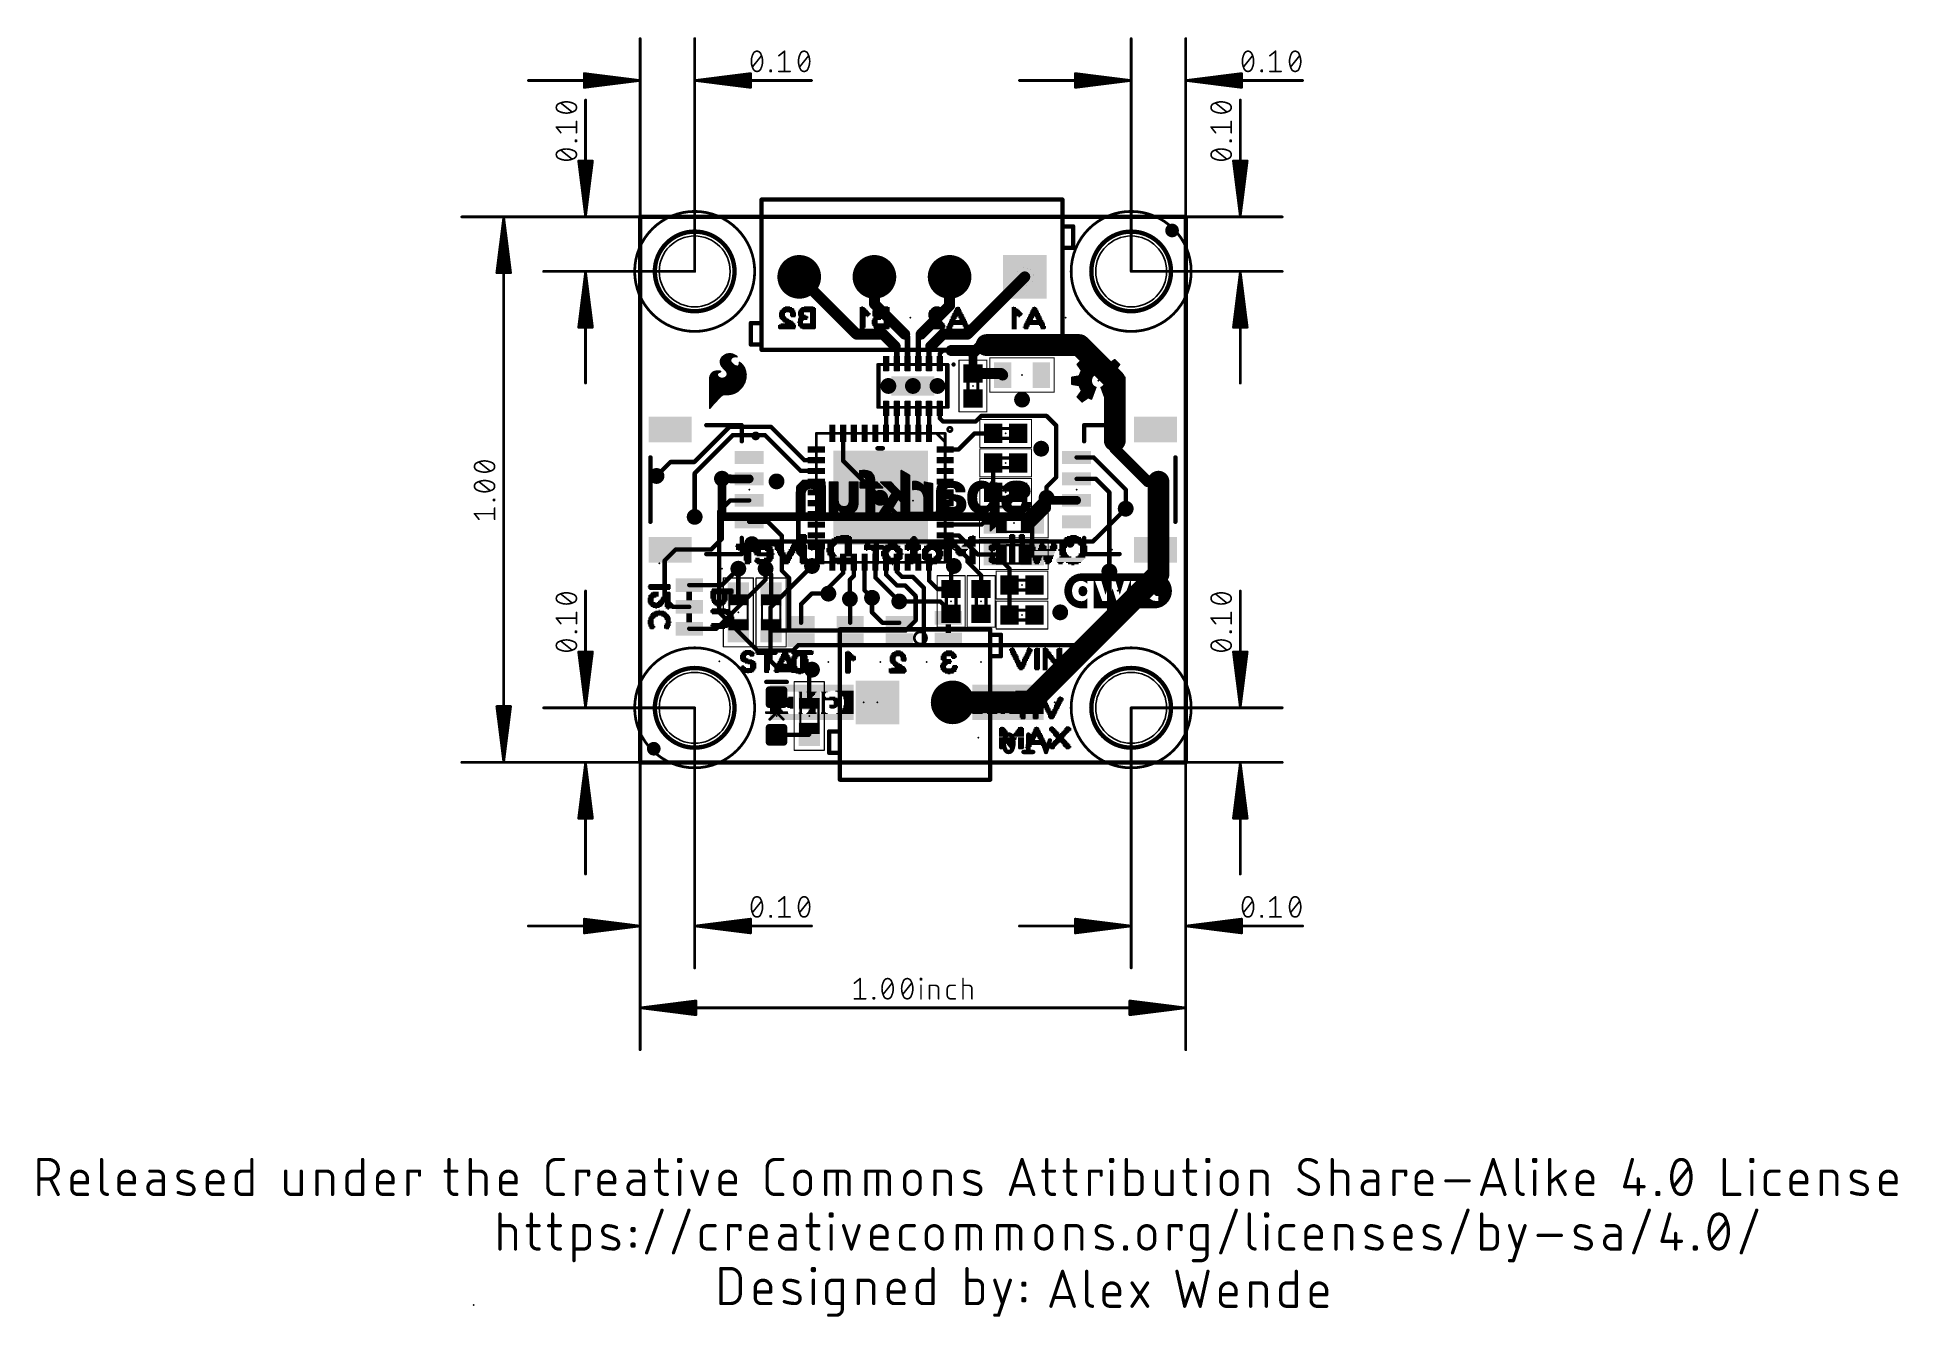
# Model space of a CAD drawing. Extents: x -28.1 to 58.5, y -25.8 to 33.8.
import ezdxf

# ---------------------------------------------------------------- set-up
doc = ezdxf.new("R2010")
doc.units = 0
for name, color, linetype in [('1', 12, 'CONTINUOUS'), ('16', 132, 'CONTINUOUS'), ('17', 110, 'CONTINUOUS'), ('18', 110, 'CONTINUOUS'), ('20', 31, 'CONTINUOUS'), ('21', 253, 'CONTINUOUS'), ('22', 253, 'CONTINUOUS'), ('23', 53, 'CONTINUOUS'), ('24', 53, 'CONTINUOUS'), ('39', 12, 'CONTINUOUS'), ('41', 12, 'CONTINUOUS'), ('42', 132, 'CONTINUOUS'), ('47', 253, 'CONTINUOUS'), ('51', 253, 'CONTINUOUS')]:
    doc.layers.add(name, color=color, linetype=linetype)

# ---------------------------------------------------------------- blocks, each defined once
blk = doc.blocks.new('RECT')
blk.add_solid([(-0.5, -0.5), (0.5, -0.5), (-0.5, 0.5), (0.5, 0.5)])
blk = doc.blocks.new('RECT160000X160000R30')
at = {"const_width": 0.15}
blk.add_lwpolyline([(0.425, -0.35), (0.425, 0.35, 0.4142), (0.35, 0.425), (-0.35, 0.425, 0.4142), (-0.425, 0.35), (-0.425, -0.35, 0.4142), (-0.35, -0.425), (0.35, -0.425, 0.4142)], format="xyb", close=True, dxfattribs=at)
blk.add_solid([(-0.3754, -0.3754), (0.3754, -0.3754), (-0.3754, 0.3754), (0.3754, 0.3754)])
blk = doc.blocks.new('PIE')
at = {"const_width": 0.5}
blk.add_lwpolyline([(0, -0.25, 1), (0, 0.25, 1), (0, -0.25)], format="xyb", dxfattribs=at)
blk = doc.blocks.new('SQUAREP')
blk.add_solid([(-0.5, -0.5), (0.5, -0.5), (-0.5, 0.5), (0.5, 0.5)])
blk = doc.blocks.new('ROUNDP')
at = {"const_width": 0.5}
blk.add_lwpolyline([(0, -0.25, 1), (0, 0.25, 1), (0, -0.25)], format="xyb", dxfattribs=at)
blk = doc.blocks.new('ROUNDV')
at = {"const_width": 0.5}
blk.add_lwpolyline([(0, -0.25, 1), (0, 0.25, 1), (0, -0.25)], format="xyb", dxfattribs=at)

msp = doc.modelspace()

# ---------------------------------------------------------------- linework, layer by layer
at = {"layer": '1'}
for points, const_width in [([(0, 25.4), (25.4, 25.4)], 0.2032), ([(0, 0), (0, 25.4)], 0.2032), ([(25.4, 25.4), (25.4, 0)], 0.2032), ([(7.407, 22.606), (10.074, 19.939)], 0.508), ([(10.907, 22.606), (10.907, 21.351)], 0.508), ([(14.407, 22.606), (14.407, 21.265)], 0.508), ([(17.907, 22.606), (15.24, 19.939)], 0.508), ([(10.907, 21.351), (11.049, 21.209)], 0.508), ([(12.319, 19.939), (11.049, 21.209)], 0.508), ([(14.407, 21.265), (13.081, 19.939)], 0.508), ([(10.074, 19.939), (11.303, 19.939)], 0.508), ([(11.303, 19.939), (11.8745, 19.3675)], 0.508), ([(12.45, 19.808), (12.319, 19.939)], 0.254), ([(12.45, 18.576), (12.45, 19.808)], 0.254), ([(12.95, 19.808), (13.081, 19.939)], 0.254), ([(12.95, 18.576), (12.95, 19.808)], 0.254), ([(13.5255, 19.3675), (14.097, 19.939)], 0.508), ([(15.24, 19.939), (14.097, 19.939)], 0.508), ([(20.447, 19.431), (16.129, 19.431)], 1.016), ([(22.098, 17.78), (20.447, 19.431)], 1.016), ([(11.95, 19.292), (11.8745, 19.3675)], 0.254), ([(11.95, 18.576), (11.95, 19.292)], 0.254), ([(13.45, 19.292), (13.5255, 19.3675)], 0.254), ([(13.45, 18.576), (13.45, 19.292)], 0.254), ([(13.95, 19.03), (14.097, 19.177)], 0.2032), ([(13.95, 18.576), (13.95, 19.03)], 0.2032), ([(14.097, 19.177), (14.478, 19.177)], 0.2032), ([(14.478, 19.177), (15.494, 19.177)], 0.508), ([(15.494, 19.05), (15.875, 19.431)], 0.508), ([(15.494, 19.05), (15.494, 19.177)], 0.4064), ([(15.494, 18.106), (15.494, 19.05)], 0.4064), ([(15.875, 19.431), (16.129, 19.431)], 0.508), ([(15.494, 18.106), (16.808, 18.106)], 0.508), ([(16.808, 18.106), (16.88, 18.034)], 0.508), ([(22.098, 14.986), (22.098, 17.78)], 1.016), ([(11.45, 16.476), (11.45, 15.3204)], 0.2032), ([(11.95, 16.476), (11.95, 15.3204)], 0.2032), ([(12.45, 16.476), (12.4514, 16.4746)], 0.2032), ([(12.4514, 16.4746), (12.4514, 15.319)], 0.2032), ([(12.95, 16.476), (12.9514, 16.4746)], 0.2032), ([(12.9514, 16.4746), (12.9514, 15.319)], 0.2032), ([(13.45, 16.476), (13.4514, 16.4746)], 0.2032), ([(13.4514, 16.4746), (13.4514, 15.319)], 0.2032), ([(13.95, 16.022), (13.95, 16.476)], 0.2032), ([(4.1561, 15.621), (2.5207, 13.9856)], 0.2032), ([(6.096, 15.621), (4.1561, 15.621)], 0.2032), ([(7.648, 14.069), (6.096, 15.621)], 0.2032), ([(14.097, 15.875), (13.95, 16.022)], 0.2032), ([(15.621, 15.875), (14.097, 15.875)], 0.2032), ([(15.875, 16.129), (15.621, 15.875)], 0.2032), ([(18.923, 16.129), (15.875, 16.129)], 0.2032), ([(18.923, 16.129), (19.3656, 15.6864)], 0.2032), ([(19.3656, 15.6864), (19.3656, 13.2696)], 0.2032), ([(4.318, 15.24), (2.54, 13.462)], 0.2032), ([(5.8112, 15.24), (4.318, 15.24)], 0.2032), ([(7.3506, 13.7006), (5.8112, 15.24)], 0.2032), ([(9.4514, 15.319), (9.4514, 14.0436)], 0.2032), ([(11.45, 15.3204), (11.4514, 15.319)], 0.2032), ([(11.95, 15.3204), (11.9514, 15.319)], 0.2032), ([(14.823, 14.569), (15.5702, 15.3162)], 0.2032), ([(16.438, 15.3162), (15.5702, 15.3162)], 0.2032), ([(22.098, 14.605), (22.098, 14.986)], 0.508), ([(22.098, 14.605), (23.6347, 13.0683)], 0.508), ([(1.4126, 13.9856), (0.762, 13.335)], 0.2032), ([(2.5207, 13.9856), (1.4126, 13.9856)], 0.2032), ([(8.2014, 14.069), (7.648, 14.069)], 0.2032), ([(9.4514, 14.0436), (11.176, 12.319)], 0.2032), ([(14.2014, 14.569), (14.823, 14.569)], 0.2032), ([(16.438, 13.9446), (16.438, 12.573)], 0.2032), ([(20.32, 14.2), (21.106, 14.2)], 0.2032), ([(21.106, 14.2), (22.606, 12.7)], 0.2032), ([(2.54, 13.462), (2.54, 11.43)], 0.2032), ([(3.81, 13.208), (4.191, 13.208)], 0.4064), ([(4.191, 13.208), (4.199, 13.2)], 0.4064), ([(5.08, 13.2), (4.199, 13.2)], 0.4064), ([(7.4822, 13.569), (7.3506, 13.7006)], 0.2032), ([(7.608, 13.069), (7.366, 12.827)], 0.2032), ([(8.2014, 13.569), (7.4822, 13.569)], 0.2032), ([(8.2014, 13.069), (7.608, 13.069)], 0.2032), ([(19.3656, 13.2696), (18.923, 12.827)], 0.2032), ([(20.32, 13.2), (21.217, 13.2)], 0.2032), ([(21.217, 13.2), (21.844, 12.573)], 0.2032), ([(23.6347, 13.0683), (24.13, 13.0683)], 0.508), ([(4.199, 12.2), (3.683, 11.684)], 0.2032), ([(5.08, 12.2), (4.199, 12.2)], 0.2032), ([(7.366, 12.827), (7.366, 9.779)], 0.2032), ([(11.926, 11.569), (11.176, 12.319)], 0.2032), ([(16.438, 12.573), (16.438, 11.502)], 0.2032), ([(19.042, 12.2), (18.923, 12.319)], 0.4064), ([(18.923, 11.8246), (18.923, 12.319)], 0.4064), ([(18.923, 12.827), (18.923, 12.319)], 0.2032), ([(20.32, 12.2), (19.042, 12.2)], 0.4064), ([(21.844, 12.573), (21.844, 8.89)], 0.2032), ([(22.606, 12.7), (22.606, 11.811)], 0.2032), ([(3.683, 11.684), (3.683, 6.985)], 0.2032), ([(5.08, 11.2), (5.945, 11.2)], 0.2032), ([(5.945, 11.2), (6.604, 10.541)], 0.2032), ([(14.2014, 11.569), (11.926, 11.569)], 0.2032), ([(15.895, 11.069), (16.002, 11.176)], 0.2032), ([(16.002, 11.176), (16.764, 11.176)], 0.2032), ([(16.438, 11.502), (16.764, 11.176)], 0.2032), ([(16.7894, 11.1506), (16.764, 11.176)], 0.2032), ([(18.249, 11.1506), (18.923, 11.8246)], 0.4064), ([(6.604, 10.541), (6.604, 10.16)], 0.2032), ([(14.2014, 11.069), (15.895, 11.069)], 0.2032), ([(14.2014, 10.569), (14.831, 10.569)], 0.2032), ([(14.831, 10.569), (15.7226, 9.6774)], 0.2032), ([(16.549, 11.1506), (16.7894, 11.1506)], 0.2032), ([(18.249, 11.1506), (18.249, 9.6774)], 0.2032), ([(5.207, 10.16), (6.604, 10.16)], 0.2032), ([(6.604, 8.917), (6.604, 10.16)], 0.2032), ([(8.001, 9.144), (7.366, 9.779)], 0.2032), ([(14.2014, 10.069), (14.696, 10.069)], 0.2032), ([(14.696, 10.069), (15.24, 9.525)], 0.2032), ([(15.24, 9.525), (15.24, 9.343)], 0.2032), ([(16.549, 9.6774), (15.7226, 9.6774)], 0.2032), ([(16.549, 9.6774), (16.764, 9.6774)], 0.2032), ([(16.764, 9.453), (16.764, 9.6774)], 0.2032), ([(17.2, 9.017), (16.764, 9.453)], 0.2032), ([(4.572, 7.835), (4.572, 9.017)], 0.2032), ([(5.842, 9.017), (6.096, 8.763)], 0.2032), ([(6.096, 8.763), (6.096, 7.835)], 0.2032), ([(6.9342, 8.5868), (6.604, 8.917)], 0.2032), ([(6.9342, 6.135), (6.9342, 8.5868)], 0.2032), ([(9.4514, 8.8164), (8.763, 8.128)], 0.2032), ([(9.4514, 9.319), (9.4514, 8.8164)], 0.2032), ([(9.9514, 8.6875), (9.7673, 8.5034)], 0.2032), ([(9.9514, 9.319), (9.9514, 8.6875)], 0.2032), ([(10.4514, 9.319), (10.4514, 8.0072)], 0.2032), ([(10.9514, 9.319), (10.9514, 8.6066)], 0.2032), ([(10.9514, 8.6066), (12.065, 7.493)], 0.2032), ([(11.4514, 9.319), (11.4514, 8.7416)], 0.2032), ([(11.4514, 8.7416), (11.9514, 8.2416)], 0.2032), ([(11.9514, 9.319), (11.9514, 8.8766)], 0.2032), ([(11.9514, 8.8766), (12.192, 8.636)], 0.2032), ([(12.192, 8.636), (12.7, 8.636)], 0.2032), ([(12.7, 8.636), (13.208, 8.128)], 0.2032), ([(13.4514, 9.319), (13.4514, 8.4646)], 0.2032), ([(14.605, 9.144), (14.478, 9.017)], 0.2032), ([(14.478, 9.017), (14.478, 8.073)], 0.2032), ([(15.875, 8.708), (15.24, 9.343)], 0.2032), ([(15.875, 8.073), (15.875, 8.708)], 0.2032), ([(17.2, 8.255), (17.2, 9.017)], 0.2032), ([(21.844, 8.89), (21.844, 6.35)], 0.2032), ([(8.763, 7.8566), (8.763, 8.128)], 0.2032), ([(9.7673, 8.5034), (9.7673, 7.6083)], 0.2032), ([(10.4514, 8.0072), (10.795, 7.6636)], 0.2032), ([(11.9514, 8.2416), (12.3324, 8.2416)], 0.2032), ([(12.3324, 8.2416), (12.827, 7.747)], 0.2032), ([(12.827, 7.747), (12.827, 6.604)], 0.2032), ([(13.208, 8.128), (13.208, 5.461)], 0.2032), ([(13.4514, 8.4646), (13.843, 8.073)], 0.2032), ([(14.478, 8.073), (13.843, 8.073)], 0.2032), ([(17.2, 6.858), (17.2, 8.255)], 0.2032), ([(3.683, 6.985), (4.572, 6.096)], 0.2032), ([(4.572, 6.135), (4.572, 6.096)], 0.2032), ([(4.572, 6.096), (5.461, 5.207)], 0.2032), ([(6.096, 6.135), (6.9342, 6.135)], 0.2032), ([(6.9342, 6.135), (12.358, 6.135)], 0.2032), ([(12.358, 6.135), (12.827, 6.604)], 0.2032), ([(21.844, 6.35), (20.955, 5.461)], 0.2032), ([(5.461, 5.207), (7.112, 5.207)], 0.2032), ([(7.112, 5.207), (7.366, 5.461)], 0.2032), ([(7.366, 5.461), (13.208, 5.461)], 0.2032), ([(20.955, 5.461), (13.208, 5.461)], 0.2032), ([(8.001, 4.279), (7.874, 4.152)], 0.2032), ([(8.001, 4.318), (8.001, 4.279)], 0.2032), ([(7.874, 4.152), (7.874, 3.009)], 0.2032), ([(6.35, 1.282), (7.847, 1.282)], 0.2032), ([(7.847, 1.282), (7.874, 1.309)], 0.2032), ([(25.4, 0), (0, 0)], 0.2032)]:
    msp.add_lwpolyline(points, dxfattribs=dict(at, const_width=const_width))
for points, const_width in [([(0, 25.4508, 1), (0, 25.3492)], 0.1016), ([(0.0508, 25.4, 1), (-0.0508, 25.4)], 0.1016), ([(25.4508, 25.4, 1), (25.3492, 25.4)], 0.1016), ([(25.4, 25.3492, 1), (25.4, 25.4508)], 0.1016), ([(7.4968, 22.6958, 1), (7.3172, 22.5162)], 0.254), ([(11.034, 22.606, 1), (10.78, 22.606)], 0.254), ([(14.534, 22.606, 1), (14.28, 22.606)], 0.254), ([(17.9968, 22.5162, 1), (17.8172, 22.6958)], 0.254), ([(10.9968, 21.4408, 1), (10.8172, 21.2612)], 0.254), ([(10.78, 21.351, 1), (11.034, 21.351)], 0.254), ([(11.1388, 21.2988, 1), (10.9592, 21.1192)], 0.254), ([(10.9592, 21.1192, 1), (11.1388, 21.2988)], 0.254), ([(14.28, 21.265, 1), (14.534, 21.265)], 0.254), ([(14.4968, 21.1752, 1), (14.3172, 21.3548)], 0.254), ([(10.074, 20.066, 1), (10.074, 19.812)], 0.254), ([(9.9842, 19.8492, 1), (10.1638, 20.0288)], 0.254), ([(11.3928, 20.0288, 1), (11.2132, 19.8492)], 0.254), ([(11.303, 19.812, 1), (11.303, 20.066)], 0.254), ([(12.2292, 19.8492, 1), (12.4088, 20.0288)], 0.254), ([(12.3639, 19.9839, 1), (12.2741, 19.8941)], 0.127), ([(12.5135, 19.808, 1), (12.3865, 19.808)], 0.127), ([(13.0135, 19.808, 1), (12.8865, 19.808)], 0.127), ([(12.9912, 20.0288, 1), (13.1708, 19.8492)], 0.254), ([(13.1259, 19.8941, 1), (13.0361, 19.9839)], 0.127), ([(14.097, 20.066, 1), (14.097, 19.812)], 0.254), ([(14.1868, 19.8492, 1), (14.0072, 20.0288)], 0.254), ([(15.1502, 20.0288, 1), (15.3298, 19.8492)], 0.254), ([(15.24, 19.812, 1), (15.24, 20.066)], 0.254), ([(16.129, 19.685, 1), (16.129, 19.177)], 0.508), ([(20.6266, 19.6106, 1), (20.2674, 19.2514)], 0.508), ([(20.447, 19.177, 1), (20.447, 19.685)], 0.508), ([(11.7847, 19.2777, 1), (11.9643, 19.4573)], 0.254), ([(11.9194, 19.4124, 1), (11.8296, 19.3226)], 0.127), ([(12.0135, 19.292, 1), (11.8865, 19.292)], 0.127), ([(11.9051, 19.2471, 1), (11.9949, 19.3369)], 0.127), ([(12.4051, 19.7631, 1), (12.4949, 19.8529)], 0.127), ([(12.9051, 19.8529, 1), (12.9949, 19.7631)], 0.127), ([(13.4357, 19.4573, 1), (13.6153, 19.2777)], 0.254), ([(13.5135, 19.292, 1), (13.3865, 19.292)], 0.127), ([(13.4051, 19.3369, 1), (13.4949, 19.2471)], 0.127), ([(13.5704, 19.3226, 1), (13.4806, 19.4124)], 0.127), ([(14.0008, 19.03, 1), (13.8992, 19.03)], 0.1016), ([(13.9141, 19.0659, 1), (13.9859, 18.9941)], 0.1016), ([(14.097, 19.2278, 1), (14.097, 19.1262)], 0.1016), ([(14.1329, 19.1411, 1), (14.0611, 19.2129)], 0.1016), ([(14.478, 19.304, 1), (14.478, 19.05)], 0.254), ([(14.478, 19.1262, 1), (14.478, 19.2278)], 0.1016), ([(15.4042, 19.1398, 1), (15.5838, 18.9602)], 0.254), ([(15.5956, 19.177, 1), (15.3924, 19.177)], 0.2032), ([(15.5956, 19.05, 1), (15.3924, 19.05)], 0.2032), ([(15.3924, 19.05, 1), (15.5956, 19.05)], 0.2032), ([(15.494, 19.05, 1), (15.494, 19.304)], 0.254), ([(15.875, 19.558, 1), (15.875, 19.304)], 0.254), ([(15.9648, 19.3412, 1), (15.7852, 19.5208)], 0.254), ([(16.129, 19.304, 1), (16.129, 19.558)], 0.254), ([(11.8865, 18.576, 1), (12.0135, 18.576)], 0.127), ([(12.3865, 18.576, 1), (12.5135, 18.576)], 0.127), ([(12.8865, 18.576, 1), (13.0135, 18.576)], 0.127), ([(13.3865, 18.576, 1), (13.5135, 18.576)], 0.127), ([(13.8992, 18.576, 1), (14.0008, 18.576)], 0.1016), ([(15.494, 18.233, 1), (15.494, 17.979)], 0.254), ([(15.3924, 18.106, 1), (15.5956, 18.106)], 0.2032), ([(16.8978, 18.1958, 1), (16.7182, 18.0162)], 0.254), ([(16.7902, 17.9442, 1), (16.9698, 18.1238)], 0.254), ([(16.808, 17.979, 1), (16.808, 18.233)], 0.254), ([(22.352, 17.78, 1), (21.844, 17.78)], 0.508), ([(21.9184, 17.6004, 1), (22.2776, 17.9596)], 0.508), ([(11.5008, 16.476, 1), (11.3992, 16.476)], 0.1016), ([(12.0008, 16.476, 1), (11.8992, 16.476)], 0.1016), ([(12.4859, 16.5119, 1), (12.4141, 16.4401)], 0.1016), ([(12.5022, 16.4746, 1), (12.4006, 16.4746)], 0.1016), ([(12.4155, 16.4387, 1), (12.4873, 16.5105)], 0.1016), ([(12.9859, 16.5119, 1), (12.9141, 16.4401)], 0.1016), ([(13.0022, 16.4746, 1), (12.9006, 16.4746)], 0.1016), ([(12.9155, 16.4387, 1), (12.9873, 16.5105)], 0.1016), ([(13.4859, 16.5119, 1), (13.4141, 16.4401)], 0.1016), ([(13.5022, 16.4746, 1), (13.4006, 16.4746)], 0.1016), ([(13.4155, 16.4387, 1), (13.4873, 16.5105)], 0.1016), ([(14.0008, 16.476, 1), (13.8992, 16.476)], 0.1016), ([(4.1561, 15.6718, 1), (4.1561, 15.5702)], 0.1016), ([(4.1921, 15.5851, 1), (4.1202, 15.6569)], 0.1016), ([(6.1319, 15.6569, 1), (6.0601, 15.5851)], 0.1016), ([(6.096, 15.5702, 1), (6.096, 15.6718)], 0.1016), ([(13.9859, 16.0579, 1), (13.9141, 15.9861)], 0.1016), ([(13.8992, 16.022, 1), (14.0008, 16.022)], 0.1016), ([(14.097, 15.9258, 1), (14.097, 15.8242)], 0.1016), ([(14.0611, 15.8391, 1), (14.1329, 15.9109)], 0.1016), ([(15.5851, 15.9109, 1), (15.6569, 15.8391)], 0.1016), ([(15.621, 15.8242, 1), (15.621, 15.9258)], 0.1016), ([(15.875, 16.1798, 1), (15.875, 16.0782)], 0.1016), ([(15.9109, 16.0931, 1), (15.8391, 16.1649)], 0.1016), ([(18.9589, 16.1649, 1), (18.8871, 16.0931)], 0.1016), ([(18.923, 16.0782, 1), (18.923, 16.1798)], 0.1016), ([(19.4164, 15.6864, 1), (19.3148, 15.6864)], 0.1016), ([(19.3297, 15.6505, 1), (19.4015, 15.7223)], 0.1016), ([(4.318, 15.2908, 1), (4.318, 15.1892)], 0.1016), ([(4.3539, 15.2041, 1), (4.2821, 15.2759)], 0.1016), ([(5.8471, 15.2759, 1), (5.7753, 15.2041)], 0.1016), ([(5.8112, 15.1892, 1), (5.8112, 15.2908)], 0.1016), ([(9.5022, 15.319, 1), (9.4006, 15.319)], 0.1016), ([(11.4859, 15.3563, 1), (11.4141, 15.2845)], 0.1016), ([(11.3992, 15.3204, 1), (11.5008, 15.3204)], 0.1016), ([(11.4155, 15.2831, 1), (11.4873, 15.3549)], 0.1016), ([(11.9859, 15.3563, 1), (11.9141, 15.2845)], 0.1016), ([(11.8992, 15.3204, 1), (12.0008, 15.3204)], 0.1016), ([(11.9155, 15.2831, 1), (11.9873, 15.3549)], 0.1016), ([(12.4006, 15.319, 1), (12.5022, 15.319)], 0.1016), ([(12.9006, 15.319, 1), (13.0022, 15.319)], 0.1016), ([(13.4006, 15.319, 1), (13.5022, 15.319)], 0.1016), ([(15.5702, 15.367, 1), (15.5702, 15.2654)], 0.1016), ([(15.6061, 15.2803, 1), (15.5343, 15.3521)], 0.1016), ([(16.438, 15.2654, 1), (16.438, 15.367)], 0.1016), ([(21.844, 14.986, 1), (22.352, 14.986)], 0.508), ([(22.225, 14.986, 1), (21.971, 14.986)], 0.254), ([(22.1878, 14.6948, 1), (22.0082, 14.5152)], 0.254), ([(21.971, 14.605, 1), (22.225, 14.605)], 0.254), ([(1.4126, 14.0364, 1), (1.4126, 13.9348)], 0.1016), ([(1.4485, 13.9497, 1), (1.3767, 14.0215)], 0.1016), ([(2.4848, 14.0215, 1), (2.5567, 13.9497)], 0.1016), ([(2.5207, 13.9348, 1), (2.5207, 14.0364)], 0.1016), ([(7.648, 14.1198, 1), (7.648, 14.0182)], 0.1016), ([(7.6121, 14.0331, 1), (7.6839, 14.1049)], 0.1016), ([(8.2014, 14.0182, 1), (8.2014, 14.1198)], 0.1016), ([(9.4873, 14.0795, 1), (9.4155, 14.0077)], 0.1016), ([(9.4006, 14.0436, 1), (9.5022, 14.0436)], 0.1016), ([(14.2014, 14.6198, 1), (14.2014, 14.5182)], 0.1016), ([(14.7871, 14.6049, 1), (14.8589, 14.5331)], 0.1016), ([(14.823, 14.5182, 1), (14.823, 14.6198)], 0.1016), ([(16.4888, 13.9446, 1), (16.3872, 13.9446)], 0.1016), ([(20.32, 14.2508, 1), (20.32, 14.1492)], 0.1016), ([(21.1419, 14.2359, 1), (21.0701, 14.1641)], 0.1016), ([(21.106, 14.1492, 1), (21.106, 14.2508)], 0.1016), ([(0.7261, 13.3709, 1), (0.7979, 13.2991)], 0.1016), ([(2.5908, 13.462, 1), (2.4892, 13.462)], 0.1016), ([(2.5041, 13.4979, 1), (2.5759, 13.4261)], 0.1016), ([(3.81, 13.3096, 1), (3.81, 13.1064)], 0.2032), ([(4.2628, 13.2798, 1), (4.1192, 13.1362)], 0.2032), ([(4.199, 13.3016, 1), (4.199, 13.0984)], 0.2032), ([(4.1272, 13.1282, 1), (4.2708, 13.2718)], 0.2032), ([(4.191, 13.1064, 1), (4.191, 13.3096)], 0.2032), ([(5.08, 13.0984, 1), (5.08, 13.3016)], 0.2032), ([(7.3865, 13.7365, 1), (7.3147, 13.6647)], 0.1016), ([(7.3147, 13.6647, 1), (7.3865, 13.7365)], 0.1016), ([(7.4822, 13.6198, 1), (7.4822, 13.5182)], 0.1016), ([(7.4463, 13.5331, 1), (7.5181, 13.6049)], 0.1016), ([(7.608, 13.1198, 1), (7.608, 13.0182)], 0.1016), ([(7.6439, 13.0331, 1), (7.5721, 13.1049)], 0.1016), ([(8.2014, 13.5182, 1), (8.2014, 13.6198)], 0.1016), ([(8.2014, 13.0182, 1), (8.2014, 13.1198)], 0.1016), ([(19.3148, 13.2696, 1), (19.4164, 13.2696)], 0.1016), ([(19.4015, 13.2337, 1), (19.3297, 13.3055)], 0.1016), ([(20.32, 13.2508, 1), (20.32, 13.1492)], 0.1016), ([(21.2529, 13.2359, 1), (21.1811, 13.1641)], 0.1016), ([(21.217, 13.1492, 1), (21.217, 13.2508)], 0.1016), ([(23.6347, 13.1953, 1), (23.6347, 12.9413)], 0.254), ([(23.5449, 12.9785, 1), (23.7245, 13.1581)], 0.254), ([(24.13, 12.9413, 1), (24.13, 13.1953)], 0.254), ([(4.199, 12.2508, 1), (4.199, 12.1492)], 0.1016), ([(4.2349, 12.1641, 1), (4.1631, 12.2359)], 0.1016), ([(5.08, 12.1492, 1), (5.08, 12.2508)], 0.1016), ([(7.4168, 12.827, 1), (7.3152, 12.827)], 0.1016), ([(7.3301, 12.8629, 1), (7.4019, 12.7911)], 0.1016), ([(11.2119, 12.3549, 1), (11.1401, 12.2831)], 0.1016), ([(11.1401, 12.2831, 1), (11.2119, 12.3549)], 0.1016), ([(16.4888, 12.573, 1), (16.3872, 12.573)], 0.1016), ([(16.3872, 12.573, 1), (16.4888, 12.573)], 0.1016), ([(19.0246, 12.319, 1), (18.8214, 12.319)], 0.2032), ([(18.9948, 12.3908, 1), (18.8512, 12.2472)], 0.2032), ([(18.9738, 12.827, 1), (18.8722, 12.827)], 0.1016), ([(18.8871, 12.8629, 1), (18.9589, 12.7911)], 0.1016), ([(18.8722, 12.319, 1), (18.9738, 12.319)], 0.1016), ([(19.042, 12.3016, 1), (19.042, 12.0984)], 0.2032), ([(18.9702, 12.1282, 1), (19.1138, 12.2718)], 0.2032), ([(20.32, 12.0984, 1), (20.32, 12.3016)], 0.2032), ([(21.8948, 12.573, 1), (21.7932, 12.573)], 0.1016), ([(21.8081, 12.5371, 1), (21.8799, 12.6089)], 0.1016), ([(22.6568, 12.7, 1), (22.5552, 12.7)], 0.1016), ([(22.5701, 12.6641, 1), (22.6419, 12.7359)], 0.1016), ([(2.4892, 11.43, 1), (2.5908, 11.43)], 0.1016), ([(3.7338, 11.684, 1), (3.6322, 11.684)], 0.1016), ([(3.6471, 11.7199, 1), (3.7189, 11.6481)], 0.1016), ([(5.08, 11.2508, 1), (5.08, 11.1492)], 0.1016), ([(5.9809, 11.2359, 1), (5.9091, 11.1641)], 0.1016), ([(5.945, 11.1492, 1), (5.945, 11.2508)], 0.1016), ([(11.926, 11.6198, 1), (11.926, 11.5182)], 0.1016), ([(11.8901, 11.5331, 1), (11.9619, 11.6049)], 0.1016), ([(14.2014, 11.5182, 1), (14.2014, 11.6198)], 0.1016), ([(16.002, 11.2268, 1), (16.002, 11.1252)], 0.1016), ([(16.0379, 11.1401, 1), (15.9661, 11.2119)], 0.1016), ([(16.4739, 11.5379, 1), (16.4021, 11.4661)], 0.1016), ([(16.3872, 11.502, 1), (16.4888, 11.502)], 0.1016), ([(16.7999, 11.2119, 1), (16.7281, 11.1401)], 0.1016), ([(16.7281, 11.1401, 1), (16.7999, 11.2119)], 0.1016), ([(16.764, 11.1252, 1), (16.764, 11.2268)], 0.1016), ([(18.1772, 11.2224, 1), (18.3208, 11.0788)], 0.2032), ([(18.8214, 11.8246, 1), (19.0246, 11.8246)], 0.2032), ([(18.9948, 11.7528, 1), (18.8512, 11.8964)], 0.2032), ([(22.5552, 11.811, 1), (22.6568, 11.811)], 0.1016), ([(6.6548, 10.541, 1), (6.5532, 10.541)], 0.1016), ([(6.5681, 10.5051, 1), (6.6399, 10.5769)], 0.1016), ([(14.2014, 11.1198, 1), (14.2014, 11.0182)], 0.1016), ([(14.2014, 10.6198, 1), (14.2014, 10.5182)], 0.1016), ([(14.8669, 10.6049, 1), (14.7951, 10.5331)], 0.1016), ([(14.831, 10.5182, 1), (14.831, 10.6198)], 0.1016), ([(15.8591, 11.1049, 1), (15.9309, 11.0331)], 0.1016), ([(15.895, 11.0182, 1), (15.895, 11.1198)], 0.1016), ([(16.549, 11.2014, 1), (16.549, 11.0998)], 0.1016), ([(16.7535, 11.1147, 1), (16.8253, 11.1865)], 0.1016), ([(16.7894, 11.0998, 1), (16.7894, 11.2014)], 0.1016), ([(18.2998, 11.1506, 1), (18.1982, 11.1506)], 0.1016), ([(5.207, 10.2108, 1), (5.207, 10.1092)], 0.1016), ([(6.6548, 10.16, 1), (6.5532, 10.16)], 0.1016), ([(6.5532, 10.16, 1), (6.6548, 10.16)], 0.1016), ([(6.604, 10.1092, 1), (6.604, 10.2108)], 0.1016), ([(7.4019, 9.8149, 1), (7.3301, 9.7431)], 0.1016), ([(7.3152, 9.779, 1), (7.4168, 9.779)], 0.1016), ([(14.2014, 10.1198, 1), (14.2014, 10.0182)], 0.1016), ([(14.7319, 10.1049, 1), (14.6601, 10.0331)], 0.1016), ([(14.696, 10.0182, 1), (14.696, 10.1198)], 0.1016), ([(15.2908, 9.525, 1), (15.1892, 9.525)], 0.1016), ([(15.2041, 9.4891, 1), (15.2759, 9.5609)], 0.1016), ([(15.7226, 9.7282, 1), (15.7226, 9.6266)], 0.1016), ([(15.6867, 9.6415, 1), (15.7585, 9.7133)], 0.1016), ([(16.549, 9.7282, 1), (16.549, 9.6266)], 0.1016), ([(16.549, 9.6266, 1), (16.549, 9.7282)], 0.1016), ([(16.8148, 9.6774, 1), (16.7132, 9.6774)], 0.1016), ([(16.7999, 9.4889, 1), (16.7281, 9.4171)], 0.1016), ([(16.764, 9.6266, 1), (16.764, 9.7282)], 0.1016), ([(18.1982, 9.6774, 1), (18.2998, 9.6774)], 0.1016), ([(4.6228, 9.017, 1), (4.5212, 9.017)], 0.1016), ([(5.8779, 9.0529, 1), (5.8061, 8.9811)], 0.1016), ([(6.1468, 8.763, 1), (6.0452, 8.763)], 0.1016), ([(6.0601, 8.7271, 1), (6.1319, 8.7989)], 0.1016), ([(6.6399, 8.9529, 1), (6.5681, 8.8811)], 0.1016), ([(6.5532, 8.917, 1), (6.6548, 8.917)], 0.1016), ([(6.985, 8.5868, 1), (6.8834, 8.5868)], 0.1016), ([(6.8983, 8.5509, 1), (6.9701, 8.6227)], 0.1016), ([(7.9651, 9.1081, 1), (8.0369, 9.1799)], 0.1016), ([(9.5022, 9.319, 1), (9.4006, 9.319)], 0.1016), ([(9.4006, 8.8164, 1), (9.5022, 8.8164)], 0.1016), ([(9.4873, 8.7805, 1), (9.4155, 8.8523)], 0.1016), ([(10.0022, 9.319, 1), (9.9006, 9.319)], 0.1016), ([(9.9006, 8.6875, 1), (10.0022, 8.6875)], 0.1016), ([(9.9873, 8.6516, 1), (9.9155, 8.7234)], 0.1016), ([(10.5022, 9.319, 1), (10.4006, 9.319)], 0.1016), ([(11.0022, 9.319, 1), (10.9006, 9.319)], 0.1016), ([(10.9873, 8.6425, 1), (10.9155, 8.5707)], 0.1016), ([(11.5022, 9.319, 1), (11.4006, 9.319)], 0.1016), ([(11.4873, 8.7775, 1), (11.4155, 8.7057)], 0.1016), ([(11.4006, 8.7416, 1), (11.5022, 8.7416)], 0.1016), ([(12.0022, 9.319, 1), (11.9006, 9.319)], 0.1016), ([(11.9873, 8.9125, 1), (11.9155, 8.8407)], 0.1016), ([(11.9006, 8.8766, 1), (12.0022, 8.8766)], 0.1016), ([(12.192, 8.6868, 1), (12.192, 8.5852)], 0.1016), ([(12.1561, 8.6001, 1), (12.2279, 8.6719)], 0.1016), ([(12.7359, 8.6719, 1), (12.6641, 8.6001)], 0.1016), ([(12.7, 8.5852, 1), (12.7, 8.6868)], 0.1016), ([(13.5022, 9.319, 1), (13.4006, 9.319)], 0.1016), ([(14.5288, 9.017, 1), (14.4272, 9.017)], 0.1016), ([(14.4421, 9.0529, 1), (14.5139, 8.9811)], 0.1016), ([(14.6409, 9.1081, 1), (14.5691, 9.1799)], 0.1016), ([(15.2759, 9.3789, 1), (15.2041, 9.3071)], 0.1016), ([(15.1892, 9.343, 1), (15.2908, 9.343)], 0.1016), ([(15.9258, 8.708, 1), (15.8242, 8.708)], 0.1016), ([(15.8391, 8.6721, 1), (15.9109, 8.7439)], 0.1016), ([(16.7132, 9.453, 1), (16.8148, 9.453)], 0.1016), ([(17.2508, 9.017, 1), (17.1492, 9.017)], 0.1016), ([(17.1641, 8.9811, 1), (17.2359, 9.0529)], 0.1016), ([(21.8948, 8.89, 1), (21.7932, 8.89)], 0.1016), ([(21.7932, 8.89, 1), (21.8948, 8.89)], 0.1016), ([(4.5212, 7.835, 1), (4.6228, 7.835)], 0.1016), ([(6.0452, 7.835, 1), (6.1468, 7.835)], 0.1016), ([(8.8138, 8.128, 1), (8.7122, 8.128)], 0.1016), ([(8.7271, 8.1639, 1), (8.7989, 8.0921)], 0.1016), ([(8.7122, 7.8566, 1), (8.8138, 7.8566)], 0.1016), ([(9.8181, 8.5034, 1), (9.7165, 8.5034)], 0.1016), ([(9.7314, 8.5393, 1), (9.8032, 8.4675)], 0.1016), ([(10.4873, 8.0431, 1), (10.4155, 7.9713)], 0.1016), ([(10.4006, 8.0072, 1), (10.5022, 8.0072)], 0.1016), ([(10.9006, 8.6066, 1), (11.0022, 8.6066)], 0.1016), ([(11.9514, 8.2924, 1), (11.9514, 8.1908)], 0.1016), ([(11.9155, 8.2057, 1), (11.9873, 8.2775)], 0.1016), ([(12.3683, 8.2775, 1), (12.2965, 8.2057)], 0.1016), ([(12.3324, 8.1908, 1), (12.3324, 8.2924)], 0.1016), ([(12.8778, 7.747, 1), (12.7762, 7.747)], 0.1016), ([(12.7911, 7.7111, 1), (12.8629, 7.7829)], 0.1016), ([(13.2588, 8.128, 1), (13.1572, 8.128)], 0.1016), ([(13.1721, 8.0921, 1), (13.2439, 8.1639)], 0.1016), ([(13.4873, 8.5005, 1), (13.4155, 8.4287)], 0.1016), ([(13.4006, 8.4646, 1), (13.5022, 8.4646)], 0.1016), ([(13.843, 8.1238, 1), (13.843, 8.0222)], 0.1016), ([(13.8071, 8.0371, 1), (13.8789, 8.1089)], 0.1016), ([(14.4272, 8.073, 1), (14.5288, 8.073)], 0.1016), ([(14.478, 8.0222, 1), (14.478, 8.1238)], 0.1016), ([(15.8242, 8.073, 1), (15.9258, 8.073)], 0.1016), ([(17.2508, 8.255, 1), (17.1492, 8.255)], 0.1016), ([(17.1492, 8.255, 1), (17.2508, 8.255)], 0.1016), ([(3.7189, 7.0209, 1), (3.6471, 6.9491)], 0.1016), ([(3.6322, 6.985, 1), (3.7338, 6.985)], 0.1016), ([(9.7165, 7.6083, 1), (9.8181, 7.6083)], 0.1016), ([(10.7591, 7.6277, 1), (10.8309, 7.6995)], 0.1016), ([(12.0291, 7.4571, 1), (12.1009, 7.5289)], 0.1016), ([(4.6228, 6.135, 1), (4.5212, 6.135)], 0.1016), ([(4.6079, 6.1319, 1), (4.5361, 6.0601)], 0.1016), ([(4.5212, 6.096, 1), (4.6228, 6.096)], 0.1016), ([(4.5361, 6.0601, 1), (4.6079, 6.1319)], 0.1016), ([(6.096, 6.1858, 1), (6.096, 6.0842)], 0.1016), ([(6.9342, 6.1858, 1), (6.9342, 6.0842)], 0.1016), ([(6.8834, 6.135, 1), (6.985, 6.135)], 0.1016), ([(6.9342, 6.0842, 1), (6.9342, 6.1858)], 0.1016), ([(12.3221, 6.1709, 1), (12.3939, 6.0991)], 0.1016), ([(12.358, 6.0842, 1), (12.358, 6.1858)], 0.1016), ([(12.7762, 6.604, 1), (12.8778, 6.604)], 0.1016), ([(12.8629, 6.5681, 1), (12.7911, 6.6399)], 0.1016), ([(17.1492, 6.858, 1), (17.2508, 6.858)], 0.1016), ([(21.7932, 6.35, 1), (21.8948, 6.35)], 0.1016), ([(21.8799, 6.3141, 1), (21.8081, 6.3859)], 0.1016), ([(5.461, 5.2578, 1), (5.461, 5.1562)], 0.1016), ([(5.4251, 5.1711, 1), (5.4969, 5.2429)], 0.1016), ([(7.0761, 5.2429, 1), (7.1479, 5.1711)], 0.1016), ([(7.112, 5.1562, 1), (7.112, 5.2578)], 0.1016), ([(7.366, 5.5118, 1), (7.366, 5.4102)], 0.1016), ([(7.4019, 5.4251, 1), (7.3301, 5.4969)], 0.1016), ([(13.208, 5.5118, 1), (13.208, 5.4102)], 0.1016), ([(13.1572, 5.461, 1), (13.2588, 5.461)], 0.1016), ([(13.208, 5.4102, 1), (13.208, 5.5118)], 0.1016), ([(20.9191, 5.4969, 1), (20.9909, 5.4251)], 0.1016), ([(20.955, 5.4102, 1), (20.955, 5.5118)], 0.1016), ([(8.0518, 4.318, 1), (7.9502, 4.318)], 0.1016), ([(8.0369, 4.2431, 1), (7.9651, 4.3149)], 0.1016), ([(7.9248, 4.152, 1), (7.8232, 4.152)], 0.1016), ([(7.8381, 4.1879, 1), (7.9099, 4.1161)], 0.1016), ([(7.9502, 4.279, 1), (8.0518, 4.279)], 0.1016), ([(7.8232, 3.009, 1), (7.9248, 3.009)], 0.1016), ([(6.35, 1.3328, 1), (6.35, 1.2312)], 0.1016), ([(7.8111, 1.3179, 1), (7.8829, 1.2461)], 0.1016), ([(7.9099, 1.2731, 1), (7.8381, 1.3449)], 0.1016), ([(7.847, 1.2312, 1), (7.847, 1.3328)], 0.1016), ([(0, 0.0508, 1), (0, -0.0508)], 0.1016), ([(-0.0508, 0, 1), (0.0508, 0)], 0.1016), ([(25.3492, 0, 1), (25.4508, 0)], 0.1016), ([(25.4, -0.0508, 1), (25.4, 0.0508)], 0.1016)]:
    msp.add_lwpolyline(points, format="xyb", dxfattribs=dict(at, const_width=const_width))
at = {"layer": '16'}
for points, const_width in [([(25.4, 25.4), (0, 25.4)], 0.2032), ([(0, 25.4), (0, 0)], 0.2032), ([(25.4, 0), (25.4, 25.4)], 0.2032), ([(3.81, 13.208), (3.81, 11.4435)], 0.4064), ([(24.13, 13.0683), (24.13, 8.763)], 1.016), ([(18.923, 12.319), (18.0475, 11.4435)], 0.4064), ([(18.0475, 11.4435), (3.81, 11.4435)], 0.4064), ([(3.81, 10.414), (3.81, 11.4435)], 0.2032), ([(21.082, 10.287), (22.606, 11.811)], 0.2032), ([(3.302, 9.906), (3.81, 10.414)], 0.2032), ([(1.143, 9.398), (1.651, 9.906)], 0.2032), ([(1.651, 9.906), (3.302, 9.906)], 0.2032), ([(5.334, 10.287), (5.207, 10.16)], 0.2032), ([(5.334, 10.287), (21.082, 10.287)], 0.2032), ([(1.143, 7.62), (1.143, 9.398)], 0.2032), ([(3.81, 8.255), (4.572, 9.017)], 0.2032), ([(5.842, 8.509), (5.842, 9.017)], 0.2032), ([(8.001, 9.144), (6.0706, 7.2136)], 0.2032), ([(18.161, 2.794), (24.13, 8.763)], 1.016), ([(2.286, 8.255), (3.81, 8.255)], 0.2032), ([(3.556, 6.223), (5.842, 8.509)], 0.2032), ([(7.9836, 7.8566), (7.493, 7.366)], 0.2032), ([(8.763, 7.8566), (7.9836, 7.8566)], 0.2032), ([(1.524, 7.239), (1.143, 7.62)], 0.2032), ([(2.286, 7.239), (1.524, 7.239)], 0.2032), ([(6.0706, 7.2136), (6.0706, 4.7244)], 0.2032), ([(7.493, 7.366), (7.493, 6.5024)], 0.2032), ([(9.7673, 7.6083), (9.779, 7.5966)], 0.2032), ([(9.779, 7.5966), (9.779, 6.5024)], 0.2032), ([(10.795, 6.985), (10.795, 7.6636)], 0.2032), ([(11.2776, 6.5024), (10.795, 6.985)], 0.2032), ([(12.065, 7.493), (13.97, 7.493)], 0.2032), ([(13.97, 7.493), (14.351, 7.112)], 0.2032), ([(14.351, 7.112), (14.351, 6.731)], 0.2032), ([(2.286, 6.223), (3.556, 6.223)], 0.2032), ([(12.065, 6.5024), (11.2776, 6.5024)], 0.2032), ([(6.0706, 4.7244), (6.5079, 4.2871)], 0.2032), ([(6.5079, 4.2871), (7.9701, 4.2871)], 0.2032), ([(8.001, 4.318), (7.9701, 4.2871)], 0.2032), ([(14.549, 2.794), (18.161, 2.794)], 1.016), ([(17.338, 0.6632), (16.9768, 1.1148)], 0.2032), ([(18.2976, 1.1148), (18.0718, 1.2954)], 0.2032), ([(18.0718, 1.2954), (18.0718, 0.4826)], 0.2032), ([(18.8948, 0.4826), (18.7142, 1.0245)], 0.2032), ([(19.0754, 1.0245), (18.8948, 0.4826)], 0.2032), ([(0, 0), (25.4, 0)], 0.2032), ([(18.2976, 0.4826), (17.846, 0.4826)], 0.2032)]:
    msp.add_lwpolyline(points, dxfattribs=dict(at, const_width=const_width))
for points, const_width in [([(0, 25.4508, 1), (0, 25.3492)], 0.1016), ([(0.0508, 25.4, 1), (-0.0508, 25.4)], 0.1016), ([(25.4508, 25.4, 1), (25.3492, 25.4)], 0.1016), ([(25.4, 25.3492, 1), (25.4, 25.4508)], 0.1016), ([(3.9116, 13.208, 1), (3.7084, 13.208)], 0.2032), ([(24.384, 13.0683, 1), (23.876, 13.0683)], 0.508), ([(18.9948, 12.2472, 1), (18.8512, 12.3908)], 0.2032), ([(3.81, 11.5451, 1), (3.81, 11.3419)], 0.2032), ([(3.7084, 11.4435, 1), (3.9116, 11.4435)], 0.2032), ([(3.8608, 11.4435, 1), (3.7592, 11.4435)], 0.1016), ([(17.9757, 11.5153, 1), (18.1193, 11.3717)], 0.2032), ([(18.0475, 11.3419, 1), (18.0475, 11.5451)], 0.2032), ([(22.6419, 11.7751, 1), (22.5701, 11.8469)], 0.1016), ([(3.7592, 10.414, 1), (3.8608, 10.414)], 0.1016), ([(3.8459, 10.3781, 1), (3.7741, 10.4499)], 0.1016), ([(1.651, 9.9568, 1), (1.651, 9.8552)], 0.1016), ([(1.6869, 9.8701, 1), (1.6151, 9.9419)], 0.1016), ([(3.2661, 9.9419, 1), (3.3379, 9.8701)], 0.1016), ([(3.302, 9.8552, 1), (3.302, 9.9568)], 0.1016), ([(5.1711, 10.1959, 1), (5.2429, 10.1241)], 0.1016), ([(5.334, 10.3378, 1), (5.334, 10.2362)], 0.1016), ([(5.3699, 10.2511, 1), (5.2981, 10.3229)], 0.1016), ([(21.0461, 10.3229, 1), (21.1179, 10.2511)], 0.1016), ([(21.082, 10.2362, 1), (21.082, 10.3378)], 0.1016), ([(1.1938, 9.398, 1), (1.0922, 9.398)], 0.1016), ([(1.1071, 9.4339, 1), (1.1789, 9.3621)], 0.1016), ([(4.6079, 8.9811, 1), (4.5361, 9.0529)], 0.1016), ([(5.8928, 9.017, 1), (5.7912, 9.017)], 0.1016), ([(8.0369, 9.1081, 1), (7.9651, 9.1799)], 0.1016), ([(23.876, 8.763, 1), (24.384, 8.763)], 0.508), ([(24.3096, 8.5834, 1), (23.9504, 8.9426)], 0.508), ([(2.286, 8.3058, 1), (2.286, 8.2042)], 0.1016), ([(3.7741, 8.2909, 1), (3.8459, 8.2191)], 0.1016), ([(3.81, 8.2042, 1), (3.81, 8.3058)], 0.1016), ([(5.7912, 8.509, 1), (5.8928, 8.509)], 0.1016), ([(5.8779, 8.4731, 1), (5.8061, 8.5449)], 0.1016), ([(7.9836, 7.9074, 1), (7.9836, 7.8058)], 0.1016), ([(8.0195, 7.8207, 1), (7.9477, 7.8925)], 0.1016), ([(8.763, 7.8058, 1), (8.763, 7.9074)], 0.1016), ([(1.1789, 7.6559, 1), (1.1071, 7.5841)], 0.1016), ([(1.0922, 7.62, 1), (1.1938, 7.62)], 0.1016), ([(1.524, 7.2898, 1), (1.524, 7.1882)], 0.1016), ([(1.4881, 7.2031, 1), (1.5599, 7.2749)], 0.1016), ([(2.286, 7.1882, 1), (2.286, 7.2898)], 0.1016), ([(6.1214, 7.2136, 1), (6.0198, 7.2136)], 0.1016), ([(6.0347, 7.2495, 1), (6.1065, 7.1777)], 0.1016), ([(7.5438, 7.366, 1), (7.4422, 7.366)], 0.1016), ([(7.4571, 7.4019, 1), (7.5289, 7.3301)], 0.1016), ([(9.8032, 7.6442, 1), (9.7314, 7.5724)], 0.1016), ([(9.8298, 7.5966, 1), (9.7282, 7.5966)], 0.1016), ([(9.7431, 7.5607, 1), (9.8149, 7.6325)], 0.1016), ([(10.8458, 7.6636, 1), (10.7442, 7.6636)], 0.1016), ([(10.8309, 7.0209, 1), (10.7591, 6.9491)], 0.1016), ([(10.7442, 6.985, 1), (10.8458, 6.985)], 0.1016), ([(12.065, 7.5438, 1), (12.065, 7.4422)], 0.1016), ([(14.0059, 7.5289, 1), (13.9341, 7.4571)], 0.1016), ([(13.97, 7.4422, 1), (13.97, 7.5438)], 0.1016), ([(14.4018, 7.112, 1), (14.3002, 7.112)], 0.1016), ([(14.3151, 7.0761, 1), (14.3869, 7.1479)], 0.1016), ([(2.286, 6.2738, 1), (2.286, 6.1722)], 0.1016), ([(3.5201, 6.2589, 1), (3.5919, 6.1871)], 0.1016), ([(3.556, 6.1722, 1), (3.556, 6.2738)], 0.1016), ([(7.4422, 6.5024, 1), (7.5438, 6.5024)], 0.1016), ([(9.7282, 6.5024, 1), (9.8298, 6.5024)], 0.1016), ([(11.2776, 6.5532, 1), (11.2776, 6.4516)], 0.1016), ([(11.2417, 6.4665, 1), (11.3135, 6.5383)], 0.1016), ([(12.065, 6.4516, 1), (12.065, 6.5532)], 0.1016), ([(14.3002, 6.731, 1), (14.4018, 6.731)], 0.1016), ([(6.1065, 4.7603, 1), (6.0347, 4.6885)], 0.1016), ([(6.0198, 4.7244, 1), (6.1214, 4.7244)], 0.1016), ([(6.5079, 4.3379, 1), (6.5079, 4.2363)], 0.1016), ([(6.472, 4.2512, 1), (6.5438, 4.323)], 0.1016), ([(7.9342, 4.323, 1), (8.006, 4.2512)], 0.1016), ([(8.0369, 4.2821, 1), (7.9651, 4.3539)], 0.1016), ([(7.9701, 4.2363, 1), (7.9701, 4.3379)], 0.1016), ([(14.549, 3.048, 1), (14.549, 2.54)], 0.508), ([(17.9814, 2.9736, 1), (18.3406, 2.6144)], 0.508), ([(18.161, 2.54, 1), (18.161, 3.048)], 0.508), ([(16.9994, 1.1825, 0.1139), (16.9317, 0.889)], 0.2032), ([(16.9317, 0.889, 0.1139), (16.9994, 0.5955)], 0.2032), ([(16.9825, 0.889, 1), (16.8809, 0.889)], 0.1016), ([(16.8809, 0.889, 1), (16.9824, 0.889)], 0.1016), ([(17.0165, 1.1465, 1), (16.9371, 1.083)], 0.1016), ([(16.9513, 1.199, 1), (17.0474, 1.166)], 0.1016), ([(17.1574, 1.2954, 0.3205), (16.9994, 1.1825)], 0.2032), ([(17.045, 1.1602, 1), (16.9537, 1.2048)], 0.1016), ([(17.3155, 1.1825, 0.3205), (17.1574, 1.2954)], 0.2032), ([(17.1574, 1.3462, 1), (17.1574, 1.2446)], 0.1016), ([(17.1574, 1.2446, 1), (17.1574, 1.3462)], 0.1016), ([(17.3611, 1.2048, 1), (17.2698, 1.1602)], 0.1016), ([(17.3832, 0.889, 0.1139), (17.3155, 1.1825)], 0.2032), ([(17.3155, 0.5955, 0.1139), (17.3832, 0.889)], 0.2032), ([(17.2674, 1.166, 1), (17.3635, 1.199)], 0.1016), ([(17.434, 0.889, 1), (17.3324, 0.889)], 0.1016), ([(17.3324, 0.889, 1), (17.434, 0.889)], 0.1016), ([(18.1036, 1.3351, 1), (18.0401, 1.2557)], 0.1016), ([(18.1226, 1.2954, 1), (18.021, 1.2954)], 0.1016), ([(18.2659, 1.0751, 1), (18.3293, 1.1544)], 0.1016), ([(18.7623, 1.0405, 1), (18.666, 1.0084)], 0.1016), ([(19.1236, 1.0084, 1), (19.0272, 1.0405)], 0.1016), ([(0, 0.0508, 1), (0, -0.0508)], 0.1016), ([(-0.0508, 0, 1), (0.0508, 0)], 0.1016), ([(17.0474, 0.612, 1), (16.9513, 0.579)], 0.1016), ([(16.9994, 0.5955, 0.3205), (17.1574, 0.4826)], 0.2032), ([(16.9537, 0.5732, 1), (17.045, 0.6177)], 0.1016), ([(17.1574, 0.4826, 0.3205), (17.3155, 0.5955)], 0.2032), ([(17.1574, 0.5334, 1), (17.1574, 0.4318)], 0.1016), ([(17.1574, 0.4318, 1), (17.1574, 0.5334)], 0.1016), ([(17.2698, 0.6177, 1), (17.3611, 0.5732)], 0.1016), ([(17.3635, 0.579, 1), (17.2674, 0.612)], 0.1016), ([(17.2984, 0.6315, 1), (17.3777, 0.695)], 0.1016), ([(17.846, 0.5334, 1), (17.846, 0.4318)], 0.1016), ([(18.021, 0.4826, 1), (18.1226, 0.4826)], 0.1016), ([(18.2976, 0.4318, 1), (18.2976, 0.5334)], 0.1016), ([(18.8466, 0.4987, 1), (18.943, 0.4665)], 0.1016), ([(18.8466, 0.4665, 1), (18.943, 0.4987)], 0.1016), ([(25.3492, 0, 1), (25.4508, 0)], 0.1016), ([(25.4, -0.0508, 1), (25.4, 0.0508)], 0.1016)]:
    msp.add_lwpolyline(points, format="xyb", dxfattribs=dict(at, const_width=const_width))
at = {"layer": '20', "const_width": 0.2032}
for points in [[(25.4, 25.4), (0, 25.4)], [(0, 25.4), (0, 0)], [(25.4, 0), (25.4, 25.4)], [(0, 0), (25.4, 0)]]:
    msp.add_lwpolyline(points, dxfattribs=at)
at = {"layer": '20', "const_width": 0.1016}
for points in [[(0, 25.4508, 1), (0, 25.3492)], [(0.0508, 25.4, 1), (-0.0508, 25.4)], [(25.4508, 25.4, 1), (25.3492, 25.4)], [(25.4, 25.3492, 1), (25.4, 25.4508)], [(0, 0.0508, 1), (0, -0.0508)], [(-0.0508, 0, 1), (0.0508, 0)], [(25.3492, 0, 1), (25.4508, 0)], [(25.4, -0.0508, 1), (25.4, 0.0508)]]:
    msp.add_lwpolyline(points, format="xyb", dxfattribs=at)
at = {"layer": '20'}
for centre in [(2.54, 22.86), (22.86, 22.86), (2.54, 2.54), (22.86, 2.54)]:
    msp.add_circle(centre, 1.651, dxfattribs=at)
at = {"layer": '21'}
for points, const_width in [([(5.657, 25.406), (5.657, 26.206)], 0.2032), ([(5.657, 26.206), (19.657, 26.206)], 0.2032), ([(19.657, 26.206), (19.657, 25.406)], 0.2032), ([(5.657, 19.206), (5.657, 25.406)], 0.2032), ([(5.657, 25.406), (19.657, 25.406)], 0.2032), ([(19.657, 25.406), (19.657, 19.206)], 0.2032), ([(4.131, 19.019), (4.021, 18.999)], 0.0762), ([(4.231, 19.019), (4.131, 19.019)], 0.0762), ([(4.321, 18.999), (4.231, 19.019)], 0.0762), ([(19.657, 19.206), (5.657, 19.206)], 0.2032), ([(3.421, 18.179), (3.381, 18.149)], 0.0762), ([(3.471, 18.199), (3.421, 18.179)], 0.0762), ([(3.521, 18.209), (3.471, 18.199)], 0.0762), ([(3.581, 18.219), (3.521, 18.209)], 0.0762), ([(3.5378, 18.2118), (3.7154, 18.2118)], 0.0762), ([(3.701, 18.219), (3.581, 18.219)], 0.0762), ([(3.601, 18.099), (3.661, 18.159)], 0.0762), ([(3.661, 18.159), (3.691, 18.169)], 0.0762), ([(3.691, 18.169), (3.731, 18.189)], 0.0762), ([(3.741, 18.199), (3.701, 18.219)], 0.0762), ([(3.731, 18.189), (3.741, 18.199)], 0.0762), ([(3.771, 18.789), (3.741, 18.699)], 0.0762), ([(3.741, 18.699), (3.741, 18.619)], 0.0762), ([(3.741, 18.669), (4.216, 18.669)], 0.0762), ([(3.741, 18.619), (3.761, 18.529)], 0.0762), ([(3.7468, 18.5928), (4.2585, 18.5928)], 0.0762), ([(3.7564, 18.7452), (4.211, 18.7452)], 0.0762), ([(3.761, 18.529), (3.811, 18.439)], 0.0762), ([(3.7679, 18.5166), (4.3375, 18.5166)], 0.0762), ([(3.821, 18.869), (3.771, 18.789)], 0.0762), ([(3.7913, 18.8214), (4.2459, 18.8214)], 0.0762), ([(3.8102, 18.4404), (4.5054, 18.4404)], 0.0762), ([(3.811, 18.439), (3.881, 18.359)], 0.0762), ([(3.911, 18.939), (3.821, 18.869)], 0.0762), ([(3.8578, 18.8976), (4.4154, 18.8976)], 0.0762), ([(3.8765, 18.3642), (4.8526, 18.3642)], 0.0762), ([(3.881, 18.359), (3.961, 18.269)], 0.0762), ([(4.021, 18.999), (3.911, 18.939)], 0.0762), ([(3.9441, 18.288), (4.878, 18.288)], 0.0762), ([(3.961, 18.269), (4.031, 18.199)], 0.0762), ([(3.9748, 18.9738), (4.3714, 18.9738)], 0.0762), ([(4.0182, 18.2118), (4.9024, 18.2118)], 0.0762), ([(4.031, 18.199), (4.061, 18.119)], 0.0762), ([(4.211, 18.749), (4.221, 18.779)], 0.0762), ([(4.211, 18.689), (4.211, 18.749)], 0.0762), ([(4.221, 18.649), (4.211, 18.689)], 0.0762), ([(4.221, 18.779), (4.231, 18.799)], 0.0762), ([(4.261, 18.589), (4.221, 18.649)], 0.0762), ([(4.231, 18.799), (4.251, 18.829)], 0.0762), ([(4.251, 18.829), (4.291, 18.859)], 0.0762), ([(4.321, 18.529), (4.261, 18.589)], 0.0762), ([(4.291, 18.859), (4.331, 18.879)], 0.0762), ([(4.461, 18.929), (4.321, 18.999)], 0.0762), ([(4.361, 18.499), (4.321, 18.529)], 0.0762), ([(4.331, 18.879), (4.381, 18.889)], 0.0762), ([(4.391, 18.479), (4.361, 18.499)], 0.0762), ([(4.381, 18.889), (4.421, 18.899)], 0.0762), ([(4.431, 18.459), (4.391, 18.479)], 0.0762), ([(4.421, 18.899), (4.481, 18.899)], 0.0762), ([(4.511, 18.439), (4.431, 18.459)], 0.0762), ([(4.501, 18.899), (4.461, 18.929)], 0.0762), ([(4.481, 18.899), (4.501, 18.889)], 0.0762), ([(4.4838, 18.8976), (4.5024, 18.8976)], 0.0762), ([(4.511, 18.889), (4.501, 18.899)], 0.0762), ([(4.501, 18.889), (4.511, 18.889)], 0.0762), ([(4.541, 18.439), (4.511, 18.439)], 0.0762), ([(4.571, 18.449), (4.541, 18.439)], 0.0762), ([(4.5452, 18.4404), (4.8056, 18.4404)], 0.0762), ([(4.601, 18.479), (4.571, 18.449)], 0.0762), ([(4.611, 18.499), (4.601, 18.479)], 0.0762), ([(4.621, 18.529), (4.611, 18.499)], 0.0762), ([(4.6169, 18.5166), (4.7476, 18.5166)], 0.0762), ([(4.621, 18.619), (4.621, 18.529)], 0.0762), ([(4.701, 18.569), (4.621, 18.619)], 0.0762), ([(4.621, 18.5928), (4.6629, 18.5928)], 0.0762), ([(4.781, 18.479), (4.701, 18.569)], 0.0762), ([(4.851, 18.369), (4.781, 18.479)], 0.0762), ([(4.901, 18.219), (4.851, 18.369)], 0.0762), ([(4.931, 18.059), (4.901, 18.219)], 0.0762), ([(11.0581, 16.526), (11.0581, 18.526)], 0.127), ([(11.0581, 18.526), (11.1206, 18.526)], 0.127), ([(14.2794, 18.526), (14.3419, 18.526)], 0.127), ([(14.3419, 18.526), (14.3419, 16.526)], 0.127), ([(20.5726, 18.7474), (20.3526, 18.5274)], 0.076), ([(20.3526, 18.5274), (20.5526, 18.2374)], 0.076), ([(20.3692, 18.544), (22.3052, 18.544)], 0.076), ([(20.3935, 18.468), (22.2796, 18.468)], 0.076), ([(20.4452, 18.62), (20.7573, 18.62)], 0.076), ([(20.446, 18.392), (22.2246, 18.392)], 0.076), ([(20.4984, 18.316), (22.1695, 18.316)], 0.076), ([(20.5226, 18.1774), (20.5126, 18.1674)], 0.076), ([(20.5126, 18.1674), (20.5126, 18.1474)], 0.076), ([(20.5126, 18.164), (22.1543, 18.164)], 0.076), ([(20.5212, 18.696), (20.6471, 18.696)], 0.076), ([(20.5326, 18.1974), (20.5226, 18.1774)], 0.076), ([(20.5426, 18.2074), (20.5326, 18.1974)], 0.076), ([(20.5526, 18.2374), (20.5426, 18.2274)], 0.076), ([(20.5426, 18.2274), (20.5426, 18.2074)], 0.076), ([(20.5508, 18.24), (22.1145, 18.24)], 0.076), ([(20.8626, 18.5474), (20.5726, 18.7474)], 0.076), ([(20.8826, 18.5574), (20.8626, 18.5474)], 0.076), ([(20.8926, 18.5674), (20.8826, 18.5574)], 0.076), ([(20.9126, 18.5674), (20.8926, 18.5674)], 0.076), ([(20.9226, 18.5774), (20.9126, 18.5674)], 0.076), ([(20.9426, 18.5874), (20.9226, 18.5774)], 0.076), ([(20.9526, 18.5974), (20.9426, 18.5874)], 0.076), ([(20.9726, 18.5974), (20.9526, 18.5974)], 0.076), ([(20.9826, 18.6074), (20.9726, 18.5974)], 0.076), ([(21.0026, 18.6174), (20.9826, 18.6074)], 0.076), ([(21.0126, 18.6174), (21.0026, 18.6174)], 0.076), ([(21.0326, 18.6274), (21.0126, 18.6174)], 0.076), ([(21.0179, 18.62), (21.6473, 18.62)], 0.076), ([(21.0526, 18.6274), (21.0326, 18.6274)], 0.076), ([(21.0626, 18.6374), (21.0526, 18.6274)], 0.076), ([(21.0826, 18.6374), (21.0626, 18.6374)], 0.076), ([(21.1026, 18.6474), (21.0826, 18.6374)], 0.076), ([(21.1126, 18.6474), (21.1026, 18.6474)], 0.076), ([(21.1726, 18.9974), (21.1126, 18.6474)], 0.076), ([(21.1209, 18.696), (21.5443, 18.696)], 0.076), ([(21.134, 18.772), (21.5312, 18.772)], 0.076), ([(21.147, 18.848), (21.5182, 18.848)], 0.076), ([(21.16, 18.924), (21.5052, 18.924)], 0.076), ([(21.4926, 18.9974), (21.1726, 18.9974)], 0.076), ([(21.5526, 18.6474), (21.4926, 18.9974)], 0.076), ([(21.5726, 18.6474), (21.5526, 18.6474)], 0.076), ([(21.5926, 18.6374), (21.5726, 18.6474)], 0.076), ([(21.6026, 18.6374), (21.5926, 18.6374)], 0.076), ([(21.6226, 18.6274), (21.6026, 18.6374)], 0.076), ([(21.6326, 18.6274), (21.6226, 18.6274)], 0.076), ([(21.6526, 18.6174), (21.6326, 18.6274)], 0.076), ([(21.6726, 18.6174), (21.6526, 18.6174)], 0.076), ([(21.6826, 18.6074), (21.6726, 18.6174)], 0.076), ([(21.7026, 18.5974), (21.6826, 18.6074)], 0.076), ([(21.7126, 18.5974), (21.7026, 18.5974)], 0.076), ([(21.7326, 18.5874), (21.7126, 18.5974)], 0.076), ([(21.7426, 18.5774), (21.7326, 18.5874)], 0.076), ([(21.7626, 18.5674), (21.7426, 18.5774)], 0.076), ([(21.7726, 18.5674), (21.7626, 18.5674)], 0.076), ([(21.7926, 18.5574), (21.7726, 18.5674)], 0.076), ([(21.8026, 18.5474), (21.7926, 18.5574)], 0.076), ([(22.0926, 18.7474), (21.8026, 18.5474)], 0.076), ([(21.9079, 18.62), (22.2258, 18.62)], 0.076), ([(22.0181, 18.696), (22.1463, 18.696)], 0.076), ([(22.3226, 18.5274), (22.0926, 18.7474)], 0.076), ([(22.1126, 18.2374), (22.3226, 18.5274)], 0.076), ([(22.1226, 18.2274), (22.1126, 18.2374)], 0.076), ([(22.1326, 18.2074), (22.1226, 18.2274)], 0.076), ([(22.1426, 18.1974), (22.1326, 18.2074)], 0.076), ([(22.1426, 18.1774), (22.1426, 18.1974)], 0.076), ([(22.1526, 18.1674), (22.1426, 18.1774)], 0.076), ([(22.1626, 18.1474), (22.1526, 18.1674)], 0.076), ([(3.251, 17.939), (3.241, 17.859)], 0.0762), ([(3.241, 17.859), (3.241, 16.489)], 0.0762), ([(3.241, 17.8308), (4.9057, 17.8308)], 0.0762), ([(3.241, 17.7546), (4.8856, 17.7546)], 0.0762), ([(3.241, 17.6784), (4.8596, 17.6784)], 0.0762), ([(3.241, 17.6022), (4.8172, 17.6022)], 0.0762), ([(3.241, 17.526), (4.7749, 17.526)], 0.0762), ([(3.241, 17.4498), (4.7172, 17.4498)], 0.0762), ([(3.241, 17.3736), (4.6456, 17.3736)], 0.0762), ([(3.241, 17.2974), (4.562, 17.2974)], 0.0762), ([(3.247, 17.907), (3.686, 17.907)], 0.0762), ([(3.271, 18.009), (3.251, 17.939)], 0.0762), ([(3.2636, 17.9832), (3.6115, 17.9832)], 0.0762), ([(3.331, 18.109), (3.271, 18.009)], 0.0762), ([(3.3012, 18.0594), (3.591, 18.0594)], 0.0762), ([(3.381, 18.149), (3.331, 18.109)], 0.0762), ([(3.3643, 18.1356), (3.6376, 18.1356)], 0.0762), ([(3.591, 18.069), (3.601, 18.099)], 0.0762), ([(3.591, 18.029), (3.591, 18.069)], 0.0762), ([(3.601, 17.999), (3.591, 18.029)], 0.0762), ([(3.621, 17.969), (3.601, 17.999)], 0.0762), ([(3.681, 17.909), (3.621, 17.969)], 0.0762), ([(3.731, 17.889), (3.681, 17.909)], 0.0762), ([(3.781, 17.879), (3.731, 17.889)], 0.0762), ([(3.861, 17.879), (3.781, 17.879)], 0.0762), ([(3.941, 17.899), (3.861, 17.879)], 0.0762), ([(4.001, 17.939), (3.941, 17.899)], 0.0762), ([(3.953, 17.907), (4.9221, 17.907)], 0.0762), ([(4.041, 17.989), (4.001, 17.939)], 0.0762), ([(4.0364, 17.9832), (4.9265, 17.9832)], 0.0762), ([(4.061, 18.049), (4.041, 17.989)], 0.0762), ([(4.0548, 18.1356), (4.9166, 18.1356)], 0.0762), ([(4.061, 18.119), (4.061, 18.049)], 0.0762), ([(4.061, 18.0594), (4.9309, 18.0594)], 0.0762), ([(4.541, 17.279), (4.621, 17.349)], 0.0762), ([(4.621, 17.349), (4.701, 17.429)], 0.0762), ([(4.701, 17.429), (4.771, 17.519)], 0.0762), ([(4.771, 17.519), (4.871, 17.699)], 0.0762), ([(4.871, 17.699), (4.921, 17.889)], 0.0762), ([(4.921, 17.889), (4.931, 18.059)], 0.0762), ([(20.4526, 17.9874), (20.1026, 17.9274)], 0.076), ([(20.1026, 17.9274), (20.1026, 17.6074)], 0.076), ([(20.1026, 17.86), (21.0101, 17.86)], 0.076), ([(20.1026, 17.784), (20.9926, 17.784)], 0.076), ([(20.1026, 17.708), (21.0026, 17.708)], 0.076), ([(20.1026, 17.632), (21.0277, 17.632)], 0.076), ([(20.1026, 17.6074), (20.4526, 17.5474)], 0.076), ([(20.153, 17.936), (21.0384, 17.936)], 0.076), ([(20.5526, 17.2974), (20.3526, 17.0174)], 0.076), ([(20.4023, 17.556), (21.0733, 17.556)], 0.076), ([(20.4626, 18.0274), (20.4526, 18.0074)], 0.076), ([(20.4526, 18.0074), (20.4526, 17.9874)], 0.076), ([(20.4526, 17.5474), (20.4526, 17.5374)], 0.076), ([(20.4526, 17.5374), (20.4626, 17.5174)], 0.076), ([(20.4549, 18.012), (21.0995, 18.012)], 0.076), ([(20.4726, 18.0574), (20.4626, 18.0374)], 0.076), ([(20.4626, 18.0374), (20.4626, 18.0274)], 0.076), ([(20.4626, 17.5174), (20.4626, 17.4974)], 0.076), ([(20.4626, 17.4974), (20.4726, 17.4874)], 0.076), ([(20.4926, 18.1074), (20.4726, 18.0674)], 0.076), ([(20.4726, 18.0674), (20.4726, 18.0574)], 0.076), ([(20.4726, 17.4874), (20.4726, 17.4674)], 0.076), ([(20.4726, 17.48), (21.1573, 17.48)], 0.076), ([(20.4726, 17.4674), (20.4826, 17.4574)], 0.076), ([(20.4826, 17.4574), (20.4926, 17.4374)], 0.076), ([(20.4829, 18.088), (21.2185, 18.088)], 0.076), ([(20.5026, 18.1374), (20.4926, 18.1174)], 0.076), ([(20.4926, 18.1174), (20.4926, 18.1074)], 0.076), ([(20.4926, 17.4374), (20.4926, 17.4174)], 0.076), ([(20.4926, 17.4174), (20.5026, 17.4074)], 0.076), ([(20.5126, 18.1474), (20.5026, 18.1374)], 0.076), ([(20.5026, 17.4074), (20.5026, 17.3874)], 0.076), ([(20.5026, 17.404), (21.1928, 17.404)], 0.076), ([(20.5026, 17.3874), (20.5126, 17.3774)], 0.076), ([(20.5126, 17.3774), (20.5226, 17.3574)], 0.076), ([(20.5226, 17.3574), (20.5326, 17.3474)], 0.076), ([(20.5326, 17.3474), (20.5426, 17.3274)], 0.076), ([(20.5423, 17.328), (21.1647, 17.328)], 0.076), ([(20.5426, 17.3274), (20.5426, 17.3174)], 0.076), ([(20.5426, 17.3174), (20.5526, 17.2974)], 0.076), ([(20.9926, 17.8074), (21.0326, 17.9274)], 0.076), ([(20.9926, 17.7474), (20.9926, 17.8074)], 0.076), ([(21.0026, 17.7174), (20.9926, 17.7474)], 0.076), ([(21.0026, 17.6874), (21.0026, 17.7174)], 0.076), ([(21.0226, 17.6474), (21.0026, 17.6874)], 0.076), ([(21.0126, 16.9174), (21.2126, 17.4574)], 0.076), ([(21.0326, 17.6174), (21.0226, 17.6474)], 0.076), ([(21.0326, 17.9274), (21.0726, 17.9874)], 0.076), ([(21.0526, 17.5774), (21.0326, 17.6174)], 0.076), ([(21.0726, 17.5574), (21.0526, 17.5774)], 0.076), ([(21.0726, 17.9874), (21.0926, 18.0074)], 0.076), ([(21.0826, 17.5374), (21.0726, 17.5574)], 0.076), ([(21.1026, 17.5174), (21.0826, 17.5374)], 0.076), ([(21.0926, 18.0074), (21.1226, 18.0274)], 0.076), ([(21.1226, 17.5074), (21.1026, 17.5174)], 0.076), ([(21.1226, 18.0274), (21.1426, 18.0474)], 0.076), ([(21.1426, 17.4874), (21.1226, 17.5074)], 0.076), ([(21.1426, 18.0474), (21.1726, 18.0674)], 0.076), ([(21.1826, 17.4674), (21.1426, 17.4874)], 0.076), ([(21.1726, 18.0674), (21.2026, 18.0774)], 0.076), ([(21.2126, 17.4574), (21.1826, 17.4674)], 0.076), ([(21.2026, 18.0774), (21.2326, 18.0974)], 0.076), ([(21.2326, 18.0974), (21.2626, 18.0974)], 0.076), ([(21.2626, 18.0974), (21.3026, 18.1074)], 0.076), ([(21.3026, 18.1074), (21.3726, 18.1074)], 0.076), ([(21.3726, 18.1074), (21.4026, 18.0974)], 0.076), ([(21.4026, 18.0974), (21.4326, 18.0974)], 0.076), ([(21.4326, 18.0974), (21.4626, 18.0774)], 0.076), ([(21.4467, 18.088), (22.1826, 18.088)], 0.076), ([(21.4626, 18.0774), (21.4926, 18.0674)], 0.076), ([(21.5226, 17.4874), (21.4626, 17.4574)], 0.076), ([(21.4626, 17.4574), (21.6626, 16.9174)], 0.076), ([(21.4824, 17.404), (22.1709, 17.404)], 0.076), ([(21.4926, 18.0674), (21.5526, 18.0274)], 0.076), ([(21.5079, 17.48), (22.1989, 17.48)], 0.076), ([(21.5105, 17.328), (22.1329, 17.328)], 0.076), ([(21.5426, 17.5074), (21.5226, 17.4874)], 0.076), ([(21.5626, 17.5174), (21.5426, 17.5074)], 0.076), ([(21.5526, 18.0274), (21.5926, 17.9874)], 0.076), ([(21.6026, 17.5574), (21.5626, 17.5174)], 0.076), ([(21.568, 18.012), (22.2126, 18.012)], 0.076), ([(21.5926, 17.9874), (21.6326, 17.9274)], 0.076), ([(21.6012, 17.556), (22.2729, 17.556)], 0.076), ([(21.6126, 17.5774), (21.6026, 17.5574)], 0.076), ([(21.6326, 17.5974), (21.6126, 17.5774)], 0.076), ([(21.6268, 17.936), (22.5208, 17.936)], 0.076), ([(21.6326, 17.9274), (21.6426, 17.8974)], 0.076), ([(21.6426, 17.6174), (21.6326, 17.5974)], 0.076), ([(21.6426, 17.8974), (21.6626, 17.8674)], 0.076), ([(21.6526, 17.6474), (21.6426, 17.6174)], 0.076), ([(21.6475, 17.632), (22.5726, 17.632)], 0.076), ([(21.6626, 17.6674), (21.6526, 17.6474)], 0.076), ([(21.6626, 17.8674), (21.6626, 17.8374)], 0.076), ([(21.6626, 17.86), (22.5726, 17.86)], 0.076), ([(21.6626, 17.8374), (21.6726, 17.8074)], 0.076), ([(21.6726, 17.7174), (21.6626, 17.6874)], 0.076), ([(21.6626, 17.6874), (21.6626, 17.6674)], 0.076), ([(21.6695, 17.708), (22.5726, 17.708)], 0.076), ([(21.6726, 17.8074), (21.6726, 17.7174)], 0.076), ([(21.6726, 17.784), (22.5726, 17.784)], 0.076), ([(22.1126, 17.2974), (22.1226, 17.3174)], 0.076), ([(22.3226, 17.0174), (22.1126, 17.2974)], 0.076), ([(22.1226, 17.3174), (22.1326, 17.3274)], 0.076), ([(22.1326, 17.3274), (22.1426, 17.3474)], 0.076), ([(22.1426, 17.3574), (22.1526, 17.3774)], 0.076), ([(22.1426, 17.3474), (22.1426, 17.3574)], 0.076), ([(22.1526, 17.3774), (22.1626, 17.3874)], 0.076), ([(22.1726, 18.1374), (22.1626, 18.1474)], 0.076), ([(22.1626, 17.3874), (22.1726, 17.4074)], 0.076), ([(22.1726, 18.1174), (22.1726, 18.1374)], 0.076), ([(22.1826, 18.1074), (22.1726, 18.1174)], 0.076), ([(22.1726, 17.4174), (22.1926, 17.4574)], 0.076), ([(22.1726, 17.4074), (22.1726, 17.4174)], 0.076), ([(22.1826, 18.0874), (22.1826, 18.1074)], 0.076), ([(22.1926, 18.0674), (22.1826, 18.0874)], 0.076), ([(22.2026, 18.0574), (22.1926, 18.0674)], 0.076), ([(22.1926, 17.4674), (22.2026, 17.4874)], 0.076), ([(22.1926, 17.4574), (22.1926, 17.4674)], 0.076), ([(22.2026, 18.0374), (22.2026, 18.0574)], 0.076), ([(22.2126, 18.0274), (22.2026, 18.0374)], 0.076), ([(22.2026, 17.4974), (22.2126, 17.5174)], 0.076), ([(22.2026, 17.4874), (22.2026, 17.4974)], 0.076), ([(22.2126, 17.9874), (22.2126, 18.0274)], 0.076), ([(22.5726, 17.9274), (22.2126, 17.9874)], 0.076), ([(22.2126, 17.5374), (22.2226, 17.5474)], 0.076), ([(22.2126, 17.5174), (22.2126, 17.5374)], 0.076), ([(22.2226, 17.5474), (22.5726, 17.6074)], 0.076), ([(22.5726, 17.6074), (22.5726, 17.9274)], 0.076), ([(3.241, 17.2212), (4.4447, 17.2212)], 0.0762), ([(3.241, 17.145), (4.207, 17.145)], 0.0762), ([(3.241, 17.0688), (3.7773, 17.0688)], 0.0762), ([(3.241, 16.9926), (3.6946, 16.9926)], 0.0762), ([(3.241, 16.9164), (3.6245, 16.9164)], 0.0762), ([(3.241, 16.8402), (3.5592, 16.8402)], 0.0762), ([(3.241, 16.764), (3.486, 16.764)], 0.0762), ([(3.241, 16.6878), (3.4117, 16.6878)], 0.0762), ([(3.241, 16.6116), (3.3436, 16.6116)], 0.0762), ([(3.241, 16.489), (3.291, 16.539)], 0.0762), ([(3.241, 16.5354), (3.2874, 16.5354)], 0.0762), ([(3.291, 16.539), (3.321, 16.589)], 0.0762), ([(3.321, 16.589), (3.371, 16.639)], 0.0762), ([(3.371, 16.639), (3.421, 16.699)], 0.0762), ([(3.421, 16.699), (3.541, 16.819)], 0.0762), ([(3.541, 16.819), (3.661, 16.959)], 0.0762), ([(3.661, 16.959), (3.761, 17.059)], 0.0762), ([(3.761, 17.059), (3.861, 17.119)], 0.0762), ([(3.861, 17.119), (3.921, 17.129)], 0.0762), ([(3.921, 17.129), (4.111, 17.129)], 0.0762), ([(4.111, 17.129), (4.231, 17.149)], 0.0762), ([(4.231, 17.149), (4.341, 17.179)], 0.0762), ([(4.341, 17.179), (4.441, 17.219)], 0.0762), ([(4.441, 17.219), (4.541, 17.279)], 0.0762), ([(11.1206, 16.526), (11.0581, 16.526)], 0.127), ([(14.3419, 16.526), (14.2794, 16.526)], 0.127), ([(20.3526, 17.0174), (20.5726, 16.7874)], 0.076), ([(20.3573, 17.024), (21.0521, 17.024)], 0.076), ([(20.4116, 17.1), (21.0802, 17.1)], 0.076), ([(20.419, 16.948), (20.8055, 16.948)], 0.076), ([(20.4659, 17.176), (21.1084, 17.176)], 0.076), ([(20.4916, 16.872), (20.6953, 16.872)], 0.076), ([(20.5202, 17.252), (21.1365, 17.252)], 0.076), ([(20.5643, 16.796), (20.5851, 16.796)], 0.076), ([(20.5726, 16.7874), (20.8626, 16.9874)], 0.076), ([(20.8626, 16.9874), (20.8726, 16.9874)], 0.076), ([(20.8726, 16.9874), (20.8826, 16.9774)], 0.076), ([(20.8826, 16.9774), (20.8926, 16.9774)], 0.076), ([(20.8926, 16.9774), (20.9026, 16.9674)], 0.076), ([(20.9026, 16.9674), (20.9126, 16.9674)], 0.076), ([(20.9126, 16.9674), (20.9226, 16.9574)], 0.076), ([(20.9226, 16.9574), (20.9326, 16.9574)], 0.076), ([(20.9326, 16.9574), (20.9426, 16.9474)], 0.076), ([(20.942, 16.948), (21.0239, 16.948)], 0.076), ([(20.9426, 16.9474), (20.9526, 16.9474)], 0.076), ([(20.9526, 16.9474), (20.9626, 16.9374)], 0.076), ([(20.9626, 16.9374), (20.9726, 16.9374)], 0.076), ([(20.9726, 16.9374), (20.9826, 16.9274)], 0.076), ([(20.9826, 16.9274), (21.0026, 16.9274)], 0.076), ([(21.0026, 16.9274), (21.0126, 16.9174)], 0.076), ([(21.5387, 17.252), (22.1466, 17.252)], 0.076), ([(21.5668, 17.176), (22.2036, 17.176)], 0.076), ([(21.595, 17.1), (22.2606, 17.1)], 0.076), ([(21.6231, 17.024), (22.3176, 17.024)], 0.076), ([(21.6513, 16.948), (21.7232, 16.948)], 0.076), ([(21.6626, 16.9174), (21.6626, 16.9274)], 0.076), ([(21.6626, 16.9274), (21.6826, 16.9274)], 0.076), ([(21.6826, 16.9274), (21.6926, 16.9374)], 0.076), ([(21.6926, 16.9374), (21.7026, 16.9374)], 0.076), ([(21.7026, 16.9374), (21.7126, 16.9474)], 0.076), ([(21.7126, 16.9474), (21.7226, 16.9474)], 0.076), ([(21.7226, 16.9474), (21.7326, 16.9574)], 0.076), ([(21.7326, 16.9574), (21.7526, 16.9574)], 0.076), ([(21.7526, 16.9574), (21.7626, 16.9674)], 0.076), ([(21.7626, 16.9674), (21.7726, 16.9674)], 0.076), ([(21.7726, 16.9674), (21.7926, 16.9874)], 0.076), ([(21.7926, 16.9874), (21.8026, 16.9874)], 0.076), ([(21.8026, 16.9874), (22.0926, 16.7874)], 0.076), ([(21.8597, 16.948), (22.2532, 16.948)], 0.076), ([(21.9699, 16.872), (22.1772, 16.872)], 0.076), ([(22.0801, 16.796), (22.1012, 16.796)], 0.076), ([(22.0926, 16.7874), (22.3226, 17.0174)], 0.076), ([(3.08, 15.7), (4.73, 15.7)], 0.2032), ([(4.73, 15.7), (4.73, 14.95)], 0.2032), ([(20.67, 14.95), (20.67, 15.7)], 0.2032), ([(20.67, 15.7), (22.32, 15.7)], 0.2032), ([(8.2014, 14.919), (8.2014, 15.319)], 0.127), ([(8.2014, 15.319), (8.6014, 15.319)], 0.127), ([(14.2014, 14.919), (13.8014, 15.319)], 0.127), ([(0.48, 14.2), (0.48, 11.2)], 0.2032), ([(24.92, 11.2), (24.92, 14.2)], 0.2032), ([(4.73, 10.45), (4.73, 9.7)], 0.2032), ([(20.67, 9.7), (20.67, 10.45)], 0.2032), ([(4.73, 9.7), (3.08, 9.7)], 0.2032), ([(8.2014, 9.319), (8.2014, 9.719)], 0.127), ([(14.2014, 9.719), (14.2014, 9.319)], 0.127), ([(22.32, 9.7), (20.67, 9.7)], 0.2032), ([(8.6014, 9.319), (8.2014, 9.319)], 0.127), ([(14.2014, 9.319), (13.8014, 9.319)], 0.127), ([(20.1079, 8.6563), (19.9861, 8.5548)], 0.0127), ([(20.2472, 8.7321), (20.1079, 8.6563)], 0.0127), ([(20.1172, 8.6614), (24.383, 8.6614)], 0.0127), ([(20.1406, 8.6741), (24.3628, 8.6741)], 0.0127), ([(20.1639, 8.6868), (24.3394, 8.6868)], 0.0127), ([(20.1873, 8.6995), (24.316, 8.6995)], 0.0127), ([(20.2107, 8.7122), (24.2926, 8.7122)], 0.0127), ([(20.234, 8.7249), (24.2679, 8.7249)], 0.0127), ([(20.3987, 8.7791), (20.2472, 8.7321)], 0.0127), ([(20.2651, 8.7376), (24.235, 8.7376)], 0.0127), ([(20.306, 8.7503), (24.1969, 8.7503)], 0.0127), ([(20.3469, 8.763), (24.156, 8.763)], 0.0127), ([(20.3879, 8.7757), (24.1095, 8.7757)], 0.0127), ([(20.5566, 8.795), (20.3987, 8.7791)], 0.0127), ([(20.4913, 8.7884), (24.0116, 8.7884)], 0.0127), ([(20.6094, 8.7955), (20.5566, 8.795)], 0.0127), ([(23.941, 8.7955), (20.6094, 8.7955)], 0.0127), ([(23.9651, 8.7931), (23.941, 8.7955)], 0.0127), ([(24.0703, 8.7825), (23.9651, 8.7931)], 0.0127), ([(24.1222, 8.7735), (24.0703, 8.7825)], 0.0127), ([(24.2232, 8.7422), (24.1222, 8.7735)], 0.0127), ([(24.2723, 8.7232), (24.2232, 8.7422)], 0.0127), ([(24.3653, 8.6728), (24.2723, 8.7232)], 0.0127), ([(24.4096, 8.6443), (24.3653, 8.6728)], 0.0127), ([(19.767, 8.1396), (19.7518, 7.9818)], 0.0127), ([(19.7518, 7.9818), (19.7677, 7.8239)], 0.0127), ([(19.7524, 7.9883), (20.1028, 7.9883)], 0.0127), ([(19.7524, 7.9756), (20.102, 7.9756)], 0.0127), ([(19.7536, 8.001), (20.1036, 8.001)], 0.0127), ([(19.7537, 7.9629), (20.1025, 7.9629)], 0.0127), ([(19.7549, 8.0137), (20.1044, 8.0137)], 0.0127), ([(19.755, 7.9502), (20.1037, 7.9502)], 0.0127), ([(19.7561, 8.0264), (20.1052, 8.0264)], 0.0127), ([(19.7562, 7.9375), (20.1049, 7.9375)], 0.0127), ([(19.7573, 8.0391), (20.106, 8.0391)], 0.0127), ([(19.7575, 7.9248), (20.1061, 7.9248)], 0.0127), ([(19.7586, 8.0518), (20.1067, 8.0518)], 0.0127), ([(19.7588, 7.9121), (20.1073, 7.9121)], 0.0127), ([(19.7598, 8.0645), (20.1075, 8.0645)], 0.0127), ([(19.7601, 7.8994), (20.1085, 7.8994)], 0.0127), ([(19.761, 8.0772), (20.1084, 8.0772)], 0.0127), ([(19.7614, 7.8867), (20.1097, 7.8867)], 0.0127), ([(19.7622, 8.0899), (20.1113, 8.0899)], 0.0127), ([(19.7627, 7.874), (20.1109, 7.874)], 0.0127), ([(19.7635, 8.1026), (20.1142, 8.1026)], 0.0127), ([(19.7639, 7.8613), (20.1128, 7.8613)], 0.0127), ([(19.7647, 8.1153), (20.117, 8.1153)], 0.0127), ([(19.7652, 7.8486), (20.1159, 7.8486)], 0.0127), ([(19.7659, 8.128), (20.1199, 8.128)], 0.0127), ([(19.7665, 7.8359), (20.119, 7.8359)], 0.0127), ([(19.781, 8.1905), (19.767, 8.1396)], 0.0127), ([(19.7673, 8.1407), (20.1233, 8.1407)], 0.0127), ([(19.7677, 7.8239), (19.8143, 7.6723)], 0.0127), ([(19.7679, 7.8232), (20.1222, 7.8232)], 0.0127), ([(19.7708, 8.1534), (20.1266, 8.1534)], 0.0127), ([(19.7718, 7.8105), (20.1256, 7.8105)], 0.0127), ([(19.7743, 8.1661), (20.13, 8.1661)], 0.0127), ([(19.7757, 7.7978), (20.1297, 7.7978)], 0.0127), ([(19.7778, 8.1788), (20.1333, 8.1788)], 0.0127), ([(19.8123, 8.2915), (19.781, 8.1905)], 0.0127), ([(19.7813, 8.1915), (20.1391, 8.1915)], 0.0127), ([(19.7853, 8.2042), (20.1449, 8.2042)], 0.0127), ([(19.7892, 8.2169), (20.1507, 8.2169)], 0.0127), ([(19.7931, 8.2296), (20.1567, 8.2296)], 0.0127), ([(19.7971, 8.2423), (20.1638, 8.2423)], 0.0127), ([(19.801, 8.255), (20.1709, 8.255)], 0.0127), ([(19.805, 8.2677), (20.178, 8.2677)], 0.0127), ([(19.8089, 8.2804), (20.1863, 8.2804)], 0.0127), ([(19.8359, 8.3387), (19.8123, 8.2915)], 0.0127), ([(19.8132, 8.2931), (20.1956, 8.2931)], 0.0127), ([(19.8195, 8.3058), (20.2048, 8.3058)], 0.0127), ([(19.8258, 8.3185), (20.2149, 8.3185)], 0.0127), ([(19.8321, 8.3312), (20.228, 8.3312)], 0.0127), ([(19.8863, 8.4316), (19.8359, 8.3387)], 0.0127), ([(19.8387, 8.3439), (20.2411, 8.3439)], 0.0127), ([(19.8456, 8.3566), (20.255, 8.3566)], 0.0127), ([(19.8525, 8.3693), (20.2708, 8.3693)], 0.0127), ([(19.8594, 8.382), (20.2865, 8.382)], 0.0127), ([(19.8663, 8.3947), (20.3074, 8.3947)], 0.0127), ([(19.8732, 8.4074), (20.3302, 8.4074)], 0.0127), ([(19.8801, 8.4201), (20.3598, 8.4201)], 0.0127), ([(19.9861, 8.5548), (19.8863, 8.4316)], 0.0127), ([(19.8873, 8.4328), (20.3941, 8.4328)], 0.0127), ([(19.8976, 8.4455), (20.436, 8.4455)], 0.0127), ([(19.9078, 8.4582), (24.5964, 8.4582)], 0.0127), ([(19.9181, 8.4709), (24.586, 8.4709)], 0.0127), ([(19.9284, 8.4836), (24.5756, 8.4836)], 0.0127), ([(19.9387, 8.4963), (24.5651, 8.4963)], 0.0127), ([(19.949, 8.509), (24.5546, 8.509)], 0.0127), ([(19.9593, 8.5217), (24.5441, 8.5217)], 0.0127), ([(19.9696, 8.5344), (24.5336, 8.5344)], 0.0127), ([(19.9799, 8.5471), (24.5218, 8.5471)], 0.0127), ([(19.9921, 8.5598), (24.5088, 8.5598)], 0.0127), ([(20.0073, 8.5725), (24.4958, 8.5725)], 0.0127), ([(20.0226, 8.5852), (24.4813, 8.5852)], 0.0127), ([(20.0378, 8.5979), (24.4659, 8.5979)], 0.0127), ([(20.053, 8.6106), (24.4505, 8.6106)], 0.0127), ([(20.0683, 8.6233), (24.4351, 8.6233)], 0.0127), ([(20.0835, 8.636), (24.4197, 8.636)], 0.0127), ([(20.0987, 8.6487), (24.4028, 8.6487)], 0.0127), ([(20.1017, 7.971), (20.1083, 8.0764)], 0.0127), ([(20.1117, 7.8658), (20.1017, 7.971)], 0.0127), ([(20.1083, 8.0764), (20.1199, 8.1279)], 0.0127), ([(20.1243, 7.8145), (20.1117, 7.8658)], 0.0127), ([(20.1199, 8.1279), (20.1334, 8.179)], 0.0127), ([(20.1406, 7.7644), (20.1243, 7.8145)], 0.0127), ([(20.1334, 8.179), (20.1553, 8.2271)], 0.0127), ([(20.1553, 8.2271), (20.181, 8.2731)], 0.0127), ([(20.181, 8.2731), (20.2121, 8.3158)], 0.0127), ([(20.2121, 8.3158), (20.2499, 8.3525)], 0.0127), ([(20.2499, 8.3525), (20.2909, 8.3855)], 0.0127), ([(20.2909, 8.3855), (20.3371, 8.4113)], 0.0127), ([(20.3371, 8.4113), (20.3861, 8.4304)], 0.0127), ([(20.3861, 8.4304), (20.4367, 8.4457)], 0.0127), ([(20.4167, 8.015), (20.4116, 7.9628)], 0.0127), ([(20.4116, 7.9629), (20.8092, 7.9629)], 0.0127), ([(20.4116, 7.9628), (20.4197, 7.9105)], 0.0127), ([(20.4129, 7.9756), (20.8104, 7.9756)], 0.0127), ([(20.4136, 7.9502), (20.808, 7.9502)], 0.0127), ([(20.4141, 7.9883), (20.8102, 7.9883)], 0.0127), ([(20.4153, 8.001), (20.8083, 8.001)], 0.0127), ([(20.4155, 7.9375), (20.8068, 7.9375)], 0.0127), ([(20.4165, 8.0137), (20.8063, 8.0137)], 0.0127), ([(20.4247, 8.0673), (20.4167, 8.015)], 0.0127), ([(20.4175, 7.9248), (20.8053, 7.9248)], 0.0127), ([(20.4184, 8.0264), (20.8044, 8.0264)], 0.0127), ([(20.4194, 7.9121), (20.8033, 7.9121)], 0.0127), ([(20.4197, 7.9105), (20.4343, 7.8606)], 0.0127), ([(20.4204, 8.0391), (20.8019, 8.0391)], 0.0127), ([(20.4223, 8.0518), (20.7982, 8.0518)], 0.0127), ([(20.4229, 7.8994), (20.8014, 7.8994)], 0.0127), ([(20.4243, 8.0645), (20.7945, 8.0645)], 0.0127), ([(20.4505, 8.1134), (20.4247, 8.0673)], 0.0127), ([(20.4267, 7.8867), (20.7994, 7.8867)], 0.0127), ([(20.4303, 8.0772), (20.7909, 8.0772)], 0.0127), ([(20.4304, 7.874), (20.7959, 7.874)], 0.0127), ([(20.4341, 7.8613), (20.7888, 7.8613)], 0.0127), ([(20.4343, 7.8606), (20.4601, 7.8144)], 0.0127), ([(20.4367, 8.4457), (20.5421, 8.4538)], 0.0127), ([(20.4373, 8.0899), (20.7859, 8.0899)], 0.0127), ([(20.441, 7.8486), (20.7818, 7.8486)], 0.0127), ([(20.4444, 8.1026), (20.7788, 8.1026)], 0.0127), ([(20.4481, 7.8359), (20.7748, 7.8359)], 0.0127), ([(20.4829, 8.1537), (20.4505, 8.1134)], 0.0127), ([(20.452, 8.1153), (20.7717, 8.1153)], 0.0127), ([(20.4552, 7.8232), (20.7656, 7.8232)], 0.0127), ([(20.4601, 7.8144), (20.4987, 7.7795)], 0.0127), ([(20.4622, 8.128), (20.7647, 8.128)], 0.0127), ([(20.4644, 7.8105), (20.7555, 7.8105)], 0.0127), ([(20.4724, 8.1407), (20.7523, 8.1407)], 0.0127), ([(20.4785, 7.7978), (20.7453, 7.7978)], 0.0127), ([(20.4826, 8.1534), (20.7384, 8.1534)], 0.0127), ([(20.5252, 8.1854), (20.4829, 8.1537)], 0.0127), ([(20.4994, 8.1661), (20.7243, 8.1661)], 0.0127), ([(20.5164, 8.1788), (20.7023, 8.1788)], 0.0127), ([(20.576, 8.1983), (20.5252, 8.1854)], 0.0127), ([(20.5421, 8.4538), (20.5946, 8.4488)], 0.0127), ([(20.5493, 8.1915), (20.6802, 8.1915)], 0.0127), ([(20.6278, 8.2025), (20.576, 8.1983)], 0.0127), ([(20.5946, 8.4488), (20.6461, 8.4371)], 0.0127), ([(20.6092, 8.4455), (24.0122, 8.4455)], 0.0127), ([(20.6796, 8.1919), (20.6278, 8.2025)], 0.0127), ([(20.6461, 8.4371), (20.6952, 8.4177)], 0.0127), ([(20.6569, 8.4328), (20.8126, 8.4328)], 0.0127), ([(20.7245, 8.166), (20.6796, 8.1919)], 0.0127), ([(20.6892, 8.4201), (20.8126, 8.4201)], 0.0127), ([(20.6952, 8.4177), (20.7404, 8.3904)], 0.0127), ([(20.698, 7.7595), (20.7401, 7.7913)], 0.0127), ([(20.7123, 8.4074), (20.8126, 8.4074)], 0.0127), ([(20.763, 8.131), (20.7245, 8.166)], 0.0127), ([(20.7332, 8.3947), (20.8126, 8.3947)], 0.0127), ([(20.7401, 7.7913), (20.7725, 7.8318)], 0.0127), ([(20.7404, 8.3904), (20.781, 8.3566)], 0.0127), ([(20.7504, 8.382), (20.8126, 8.382)], 0.0127), ([(20.7887, 8.0848), (20.763, 8.131)], 0.0127), ([(20.7657, 8.3693), (20.8126, 8.3693)], 0.0127), ([(20.7725, 7.8318), (20.7981, 7.878)], 0.0127), ([(20.7809, 8.3566), (20.8126, 8.3566)], 0.0127), ([(20.781, 8.3566), (20.8126, 8.327)], 0.0127), ([(20.8031, 8.0347), (20.7887, 8.0848)], 0.0127), ([(20.7945, 8.3439), (20.8126, 8.3439)], 0.0127), ([(20.7981, 7.878), (20.8061, 7.9302)], 0.0127), ([(20.8111, 7.9825), (20.8031, 8.0347)], 0.0127), ([(20.8061, 7.9302), (20.8111, 7.9825)], 0.0127), ([(20.8081, 8.3312), (20.8126, 8.3312)], 0.0127), ([(20.8126, 8.4328), (20.8135, 8.4441)], 0.0127), ([(20.8126, 8.327), (20.8126, 8.4328)], 0.0127), ([(20.8135, 8.4441), (21.1186, 8.4441)], 0.0127), ([(21.1186, 8.4441), (21.1248, 8.4432)], 0.0127), ([(21.1709, 8.443), (21.12, 8.4436)], 0.0127), ([(21.12, 8.4436), (21.12, 7.1738)], 0.0127), ([(21.12, 8.4328), (21.1746, 8.4328)], 0.0127), ([(21.12, 8.4201), (21.1792, 8.4201)], 0.0127), ([(21.12, 8.4074), (21.1838, 8.4074)], 0.0127), ([(21.12, 8.3947), (21.1884, 8.3947)], 0.0127), ([(21.12, 8.382), (21.193, 8.382)], 0.0127), ([(21.12, 8.3693), (21.1975, 8.3693)], 0.0127), ([(21.12, 8.3566), (21.2021, 8.3566)], 0.0127), ([(21.12, 8.3439), (21.2067, 8.3439)], 0.0127), ([(21.12, 8.3312), (21.2113, 8.3312)], 0.0127), ([(21.12, 8.3185), (21.2159, 8.3185)], 0.0127), ([(21.12, 8.3058), (21.2205, 8.3058)], 0.0127), ([(21.12, 8.2931), (21.2251, 8.2931)], 0.0127), ([(21.12, 8.2804), (21.2297, 8.2804)], 0.0127), ([(21.12, 8.2677), (21.2343, 8.2677)], 0.0127), ([(21.12, 8.255), (21.2389, 8.255)], 0.0127), ([(21.12, 8.2423), (21.2435, 8.2423)], 0.0127), ([(21.12, 8.2296), (21.2481, 8.2296)], 0.0127), ([(21.12, 8.2169), (21.2527, 8.2169)], 0.0127), ([(21.12, 8.2042), (21.2573, 8.2042)], 0.0127), ([(21.12, 8.1915), (21.2619, 8.1915)], 0.0127), ([(21.12, 8.1788), (21.2665, 8.1788)], 0.0127), ([(21.12, 8.1661), (21.2711, 8.1661)], 0.0127), ([(21.12, 8.1534), (21.2757, 8.1534)], 0.0127), ([(21.12, 8.1407), (21.2803, 8.1407)], 0.0127), ([(21.12, 8.128), (21.2849, 8.128)], 0.0127), ([(21.12, 8.1153), (21.2895, 8.1153)], 0.0127), ([(21.12, 8.1026), (21.2941, 8.1026)], 0.0127), ([(21.12, 8.0899), (21.2987, 8.0899)], 0.0127), ([(21.12, 8.0772), (21.3033, 8.0772)], 0.0127), ([(21.12, 8.0645), (21.3078, 8.0645)], 0.0127), ([(21.12, 8.0518), (21.3124, 8.0518)], 0.0127), ([(21.12, 8.0391), (21.317, 8.0391)], 0.0127), ([(21.12, 8.0264), (21.3216, 8.0264)], 0.0127), ([(21.12, 8.0137), (21.3262, 8.0137)], 0.0127), ([(21.12, 8.001), (21.3308, 8.001)], 0.0127), ([(21.12, 7.9883), (21.3354, 7.9883)], 0.0127), ([(21.12, 7.9756), (21.34, 7.9756)], 0.0127), ([(21.12, 7.9629), (21.3446, 7.9629)], 0.0127), ([(21.12, 7.9502), (21.3492, 7.9502)], 0.0127), ([(21.12, 7.9375), (21.3538, 7.9375)], 0.0127), ([(21.12, 7.9248), (21.3584, 7.9248)], 0.0127), ([(21.12, 7.9121), (21.363, 7.9121)], 0.0127), ([(21.12, 7.8994), (21.3676, 7.8994)], 0.0127), ([(21.12, 7.8867), (21.3722, 7.8867)], 0.0127), ([(21.12, 7.874), (21.3768, 7.874)], 0.0127), ([(21.12, 7.8613), (21.3814, 7.8613)], 0.0127), ([(21.12, 7.8486), (21.386, 7.8486)], 0.0127), ([(21.12, 7.8359), (21.3906, 7.8359)], 0.0127), ([(21.12, 7.8232), (21.3952, 7.8232)], 0.0127), ([(21.12, 7.8105), (21.3998, 7.8105)], 0.0127), ([(21.12, 7.7978), (21.4044, 7.7978)], 0.0127), ([(21.1248, 8.4432), (21.1579, 8.4437)], 0.0127), ([(21.1579, 8.4437), (21.1893, 8.4441)], 0.0127), ([(21.505, 7.5197), (21.1709, 8.443)], 0.0127), ([(21.1893, 8.4441), (21.4817, 8.4441)], 0.0127), ([(21.4817, 8.4441), (21.4883, 8.4195)], 0.0127), ([(21.4847, 8.4328), (21.8473, 8.4328)], 0.0127), ([(21.4881, 8.4201), (21.8437, 8.4201)], 0.0127), ([(21.4883, 8.4195), (21.6679, 7.8129)], 0.0127), ([(21.4919, 8.4074), (21.84, 8.4074)], 0.0127), ([(21.4956, 8.3947), (21.8363, 8.3947)], 0.0127), ([(21.4994, 8.382), (21.8327, 8.382)], 0.0127), ([(21.5031, 8.3693), (21.829, 8.3693)], 0.0127), ([(21.5069, 8.3566), (21.8253, 8.3566)], 0.0127), ([(21.5107, 8.3439), (21.8216, 8.3439)], 0.0127), ([(21.5144, 8.3312), (21.818, 8.3312)], 0.0127), ([(21.5182, 8.3185), (21.8143, 8.3185)], 0.0127), ([(21.5219, 8.3058), (21.8106, 8.3058)], 0.0127), ([(21.5257, 8.2931), (21.8069, 8.2931)], 0.0127), ([(21.5295, 8.2804), (21.8032, 8.2804)], 0.0127), ([(21.5332, 8.2677), (21.7996, 8.2677)], 0.0127), ([(21.537, 8.255), (21.7959, 8.255)], 0.0127), ([(21.5407, 8.2423), (21.7922, 8.2423)], 0.0127), ([(21.5445, 8.2296), (21.7885, 8.2296)], 0.0127), ([(21.5482, 8.2169), (21.7849, 8.2169)], 0.0127), ([(21.552, 8.2042), (21.7812, 8.2042)], 0.0127), ([(21.5558, 8.1915), (21.7775, 8.1915)], 0.0127), ([(21.5595, 8.1788), (21.7738, 8.1788)], 0.0127), ([(21.5633, 8.1661), (21.7701, 8.1661)], 0.0127), ([(21.5671, 8.1534), (21.7665, 8.1534)], 0.0127), ([(21.5708, 8.1407), (21.7628, 8.1407)], 0.0127), ([(21.5746, 8.128), (21.7591, 8.128)], 0.0127), ([(21.5783, 8.1153), (21.7554, 8.1153)], 0.0127), ([(21.5821, 8.1026), (21.7517, 8.1026)], 0.0127), ([(21.5859, 8.0899), (21.7481, 8.0899)], 0.0127), ([(21.5896, 8.0772), (21.7444, 8.0772)], 0.0127), ([(21.5934, 8.0645), (21.7407, 8.0645)], 0.0127), ([(21.5971, 8.0518), (21.737, 8.0518)], 0.0127), ([(21.6009, 8.0391), (21.7334, 8.0391)], 0.0127), ([(21.6046, 8.0264), (21.7297, 8.0264)], 0.0127), ([(21.6084, 8.0137), (21.726, 8.0137)], 0.0127), ([(21.6122, 8.001), (21.7223, 8.001)], 0.0127), ([(21.6159, 7.9883), (21.7186, 7.9883)], 0.0127), ([(21.6197, 7.9756), (21.715, 7.9756)], 0.0127), ([(21.6234, 7.9629), (21.7113, 7.9629)], 0.0127), ([(21.6272, 7.9502), (21.7076, 7.9502)], 0.0127), ([(21.631, 7.9375), (21.7039, 7.9375)], 0.0127), ([(21.6347, 7.9248), (21.7003, 7.9248)], 0.0127), ([(21.6385, 7.9121), (21.6966, 7.9121)], 0.0127), ([(21.6422, 7.8994), (21.6929, 7.8994)], 0.0127), ([(21.646, 7.8867), (21.6892, 7.8867)], 0.0127), ([(21.6498, 7.874), (21.6855, 7.874)], 0.0127), ([(21.6535, 7.8613), (21.6819, 7.8613)], 0.0127), ([(21.6573, 7.8486), (21.6782, 7.8486)], 0.0127), ([(21.661, 7.8359), (21.6745, 7.8359)], 0.0127), ([(21.6648, 7.8232), (21.6708, 7.8232)], 0.0127), ([(21.6679, 7.8129), (21.8444, 8.4224)], 0.0127), ([(21.9914, 8.0828), (21.8134, 7.5096)], 0.0127), ([(21.8444, 8.4224), (21.8505, 8.4441)], 0.0127), ([(21.8505, 8.4441), (22.1446, 8.443)], 0.0127), ([(21.9029, 7.7978), (22.0813, 7.7978)], 0.0127), ([(21.9069, 7.8105), (22.0774, 7.8105)], 0.0127), ([(21.9108, 7.8232), (22.0735, 7.8232)], 0.0127), ([(21.9148, 7.8359), (22.0696, 7.8359)], 0.0127), ([(21.9187, 7.8486), (22.0657, 7.8486)], 0.0127), ([(21.9227, 7.8613), (22.0617, 7.8613)], 0.0127), ([(21.9266, 7.874), (22.0578, 7.874)], 0.0127), ([(21.9306, 7.8867), (22.0539, 7.8867)], 0.0127), ([(21.9345, 7.8994), (22.05, 7.8994)], 0.0127), ([(21.9384, 7.9121), (22.0461, 7.9121)], 0.0127), ([(21.9424, 7.9248), (22.0422, 7.9248)], 0.0127), ([(21.9463, 7.9375), (22.0383, 7.9375)], 0.0127), ([(21.9503, 7.9502), (22.0343, 7.9502)], 0.0127), ([(21.9542, 7.9629), (22.0304, 7.9629)], 0.0127), ([(21.9582, 7.9756), (22.0265, 7.9756)], 0.0127), ([(21.9621, 7.9883), (22.0226, 7.9883)], 0.0127), ([(21.9661, 8.001), (22.0187, 8.001)], 0.0127), ([(21.97, 8.0137), (22.0148, 8.0137)], 0.0127), ([(21.9739, 8.0264), (22.0108, 8.0264)], 0.0127), ([(21.9779, 8.0391), (22.0069, 8.0391)], 0.0127), ([(21.9818, 8.0518), (22.003, 8.0518)], 0.0127), ([(21.9858, 8.0645), (21.9984, 8.0645)], 0.0127), ([(21.9897, 8.0772), (21.9936, 8.0772)], 0.0127), ([(22.002, 8.055), (21.9914, 8.0828)], 0.0127), ([(22.1578, 7.5497), (22.002, 8.055)], 0.0127), ([(22.1446, 8.443), (22.3277, 7.8161)], 0.0127), ([(22.1476, 8.4328), (22.5126, 8.4328)], 0.0127), ([(22.1513, 8.4201), (22.5087, 8.4201)], 0.0127), ([(22.155, 8.4074), (22.5049, 8.4074)], 0.0127), ([(22.1587, 8.3947), (22.5011, 8.3947)], 0.0127), ([(22.1624, 8.382), (22.4973, 8.382)], 0.0127), ([(22.1661, 8.3693), (22.4936, 8.3693)], 0.0127), ([(22.1698, 8.3566), (22.4898, 8.3566)], 0.0127), ([(22.1736, 8.3439), (22.4861, 8.3439)], 0.0127), ([(22.1773, 8.3312), (22.4823, 8.3312)], 0.0127), ([(22.181, 8.3185), (22.4786, 8.3185)], 0.0127), ([(22.1847, 8.3058), (22.4748, 8.3058)], 0.0127), ([(22.1884, 8.2931), (22.4711, 8.2931)], 0.0127), ([(22.1921, 8.2804), (22.4673, 8.2804)], 0.0127), ([(22.1958, 8.2677), (22.4636, 8.2677)], 0.0127), ([(22.1995, 8.255), (22.4599, 8.255)], 0.0127), ([(22.2032, 8.2423), (22.4561, 8.2423)], 0.0127), ([(22.2069, 8.2296), (22.4524, 8.2296)], 0.0127), ([(22.2107, 8.2169), (22.4486, 8.2169)], 0.0127), ([(22.2144, 8.2042), (22.4449, 8.2042)], 0.0127), ([(22.2181, 8.1915), (22.4411, 8.1915)], 0.0127), ([(22.2218, 8.1788), (22.4374, 8.1788)], 0.0127), ([(22.2255, 8.1661), (22.4336, 8.1661)], 0.0127), ([(22.2292, 8.1534), (22.4299, 8.1534)], 0.0127), ([(22.2329, 8.1407), (22.4261, 8.1407)], 0.0127), ([(22.2366, 8.128), (22.4224, 8.128)], 0.0127), ([(22.2403, 8.1153), (22.4186, 8.1153)], 0.0127), ([(22.2441, 8.1026), (22.4149, 8.1026)], 0.0127), ([(22.2478, 8.0899), (22.4111, 8.0899)], 0.0127), ([(22.2515, 8.0772), (22.4074, 8.0772)], 0.0127), ([(22.2552, 8.0645), (22.4036, 8.0645)], 0.0127), ([(22.2589, 8.0518), (22.3999, 8.0518)], 0.0127), ([(22.2626, 8.0391), (22.3961, 8.0391)], 0.0127), ([(22.2663, 8.0264), (22.3924, 8.0264)], 0.0127), ([(22.27, 8.0137), (22.3886, 8.0137)], 0.0127), ([(22.2737, 8.001), (22.3849, 8.001)], 0.0127), ([(22.2774, 7.9883), (22.3812, 7.9883)], 0.0127), ([(22.2812, 7.9756), (22.3774, 7.9756)], 0.0127), ([(22.2849, 7.9629), (22.3737, 7.9629)], 0.0127), ([(22.2886, 7.9502), (22.3699, 7.9502)], 0.0127), ([(22.2923, 7.9375), (22.3662, 7.9375)], 0.0127), ([(22.296, 7.9248), (22.3624, 7.9248)], 0.0127), ([(22.2997, 7.9121), (22.3587, 7.9121)], 0.0127), ([(22.3034, 7.8994), (22.3549, 7.8994)], 0.0127), ([(22.3071, 7.8867), (22.3512, 7.8867)], 0.0127), ([(22.3108, 7.874), (22.3474, 7.874)], 0.0127), ([(22.3145, 7.8613), (22.3437, 7.8613)], 0.0127), ([(22.3183, 7.8486), (22.3399, 7.8486)], 0.0127), ([(22.322, 7.8359), (22.3357, 7.8359)], 0.0127), ([(22.3257, 7.8232), (22.3306, 7.8232)], 0.0127), ([(22.3277, 7.8161), (22.3376, 7.8406)], 0.0127), ([(22.3376, 7.8406), (22.5022, 8.3985)], 0.0127), ([(22.817, 8.4445), (22.4814, 7.5294)], 0.0127), ([(22.5022, 8.3985), (22.516, 8.4441)], 0.0127), ([(22.516, 8.4441), (22.7855, 8.4441)], 0.0127), ([(22.5798, 7.7978), (22.8507, 7.7978)], 0.0127), ([(22.5845, 7.8105), (22.8507, 7.8105)], 0.0127), ([(22.5892, 7.8232), (22.8507, 7.8232)], 0.0127), ([(22.5938, 7.8359), (22.8507, 7.8359)], 0.0127), ([(22.5985, 7.8486), (22.8507, 7.8486)], 0.0127), ([(22.6031, 7.8613), (22.8507, 7.8613)], 0.0127), ([(22.6078, 7.874), (22.8507, 7.874)], 0.0127), ([(22.6124, 7.8867), (22.8507, 7.8867)], 0.0127), ([(22.6171, 7.8994), (22.8507, 7.8994)], 0.0127), ([(22.6218, 7.9121), (22.8507, 7.9121)], 0.0127), ([(22.6264, 7.9248), (22.8507, 7.9248)], 0.0127), ([(22.6311, 7.9375), (22.8507, 7.9375)], 0.0127), ([(22.6357, 7.9502), (22.8507, 7.9502)], 0.0127), ([(22.6404, 7.9629), (22.8507, 7.9629)], 0.0127), ([(22.645, 7.9756), (22.8507, 7.9756)], 0.0127), ([(22.6497, 7.9883), (22.8507, 7.9883)], 0.0127), ([(22.6543, 8.001), (22.8507, 8.001)], 0.0127), ([(22.659, 8.0137), (22.8507, 8.0137)], 0.0127), ([(22.6637, 8.0264), (22.8507, 8.0264)], 0.0127), ([(22.6683, 8.0391), (22.8507, 8.0391)], 0.0127), ([(22.673, 8.0518), (22.8507, 8.0518)], 0.0127), ([(22.6776, 8.0645), (22.8507, 8.0645)], 0.0127), ([(22.6823, 8.0772), (22.8507, 8.0772)], 0.0127), ([(22.6869, 8.0899), (22.8507, 8.0899)], 0.0127), ([(22.6916, 8.1026), (22.8507, 8.1026)], 0.0127), ([(22.6963, 8.1153), (22.8507, 8.1153)], 0.0127), ([(22.7009, 8.128), (22.8507, 8.128)], 0.0127), ([(22.7056, 8.1407), (22.8507, 8.1407)], 0.0127), ([(22.7102, 8.1534), (22.8507, 8.1534)], 0.0127), ([(22.7149, 8.1661), (22.8507, 8.1661)], 0.0127), ([(22.7195, 8.1788), (22.8507, 8.1788)], 0.0127), ([(22.7242, 8.1915), (22.8507, 8.1915)], 0.0127), ([(22.7289, 8.2042), (22.8507, 8.2042)], 0.0127), ([(22.7335, 8.2169), (22.8507, 8.2169)], 0.0127), ([(22.7382, 8.2296), (22.8507, 8.2296)], 0.0127), ([(22.7428, 8.2423), (22.8507, 8.2423)], 0.0127), ([(22.7475, 8.255), (22.8507, 8.255)], 0.0127), ([(22.7521, 8.2677), (22.8507, 8.2677)], 0.0127), ([(22.7568, 8.2804), (22.8507, 8.2804)], 0.0127), ([(22.7614, 8.2931), (22.8507, 8.2931)], 0.0127), ([(22.7661, 8.3058), (22.8507, 8.3058)], 0.0127), ([(22.7708, 8.3185), (22.8507, 8.3185)], 0.0127), ([(22.7754, 8.3312), (22.8507, 8.3312)], 0.0127), ([(22.7801, 8.3439), (22.8507, 8.3439)], 0.0127), ([(22.7847, 8.3566), (22.8507, 8.3566)], 0.0127), ([(22.7855, 8.4441), (22.8044, 8.4443)], 0.0127), ([(22.7894, 8.3693), (22.8507, 8.3693)], 0.0127), ([(22.794, 8.382), (22.8507, 8.382)], 0.0127), ([(22.7987, 8.3947), (22.8507, 8.3947)], 0.0127), ([(22.8034, 8.4074), (22.8507, 8.4074)], 0.0127), ([(22.8044, 8.4443), (22.8275, 8.4445)], 0.0127), ([(22.808, 8.4201), (22.8507, 8.4201)], 0.0127), ([(22.8127, 8.4328), (22.8507, 8.4328)], 0.0127), ([(22.8507, 8.4451), (22.817, 8.4445)], 0.0127), ([(22.8275, 8.4445), (22.8587, 8.4441)], 0.0127), ([(22.8507, 7.553), (22.8507, 8.4451)], 0.0127), ([(22.8587, 8.4441), (23.1535, 8.4441)], 0.0127), ([(23.1535, 8.4441), (23.1736, 8.4436)], 0.0127), ([(23.2211, 8.4425), (23.1564, 8.4451)], 0.0127), ([(23.1564, 8.4451), (23.1564, 7.5256)], 0.0127), ([(23.1564, 8.4328), (23.2211, 8.4328)], 0.0127), ([(23.1564, 8.4201), (23.2211, 8.4201)], 0.0127), ([(23.1564, 8.4074), (23.221, 8.4074)], 0.0127), ([(23.1564, 8.3947), (23.221, 8.3947)], 0.0127), ([(23.1564, 8.382), (23.2209, 8.382)], 0.0127), ([(23.1564, 8.3693), (23.2209, 8.3693)], 0.0127), ([(23.1564, 8.3566), (23.2209, 8.3566)], 0.0127), ([(23.1564, 8.3439), (23.2208, 8.3439)], 0.0127), ([(23.1564, 8.3312), (23.2208, 8.3312)], 0.0127), ([(23.1564, 8.3185), (23.2208, 8.3185)], 0.0127), ([(23.1564, 8.3058), (23.2207, 8.3058)], 0.0127), ([(23.1564, 8.2931), (23.2207, 8.2931)], 0.0127), ([(23.1564, 8.2804), (23.2207, 8.2804)], 0.0127), ([(23.1564, 8.2677), (23.2206, 8.2677)], 0.0127), ([(23.1564, 8.255), (23.2206, 8.255)], 0.0127), ([(23.1564, 8.2423), (23.2205, 8.2423)], 0.0127), ([(23.1564, 8.2296), (23.2205, 8.2296)], 0.0127), ([(23.1564, 8.2169), (23.2205, 8.2169)], 0.0127), ([(23.1564, 8.2042), (23.2204, 8.2042)], 0.0127), ([(23.1564, 8.1915), (23.2204, 8.1915)], 0.0127), ([(23.1564, 8.1788), (23.2204, 8.1788)], 0.0127), ([(23.1564, 8.1661), (23.2203, 8.1661)], 0.0127), ([(23.1564, 8.1534), (23.2203, 8.1534)], 0.0127), ([(23.1564, 8.1407), (23.2202, 8.1407)], 0.0127), ([(23.1564, 8.128), (23.2202, 8.128)], 0.0127), ([(23.1564, 8.1153), (23.2202, 8.1153)], 0.0127), ([(23.1564, 8.1026), (23.2201, 8.1026)], 0.0127), ([(23.1564, 8.0899), (23.2201, 8.0899)], 0.0127), ([(23.1564, 8.0772), (23.2201, 8.0772)], 0.0127), ([(23.1564, 8.0645), (23.22, 8.0645)], 0.0127), ([(23.1564, 8.0518), (23.22, 8.0518)], 0.0127), ([(23.1564, 8.0391), (23.22, 8.0391)], 0.0127), ([(23.1564, 8.0264), (23.2199, 8.0264)], 0.0127), ([(23.1564, 8.0137), (23.2199, 8.0137)], 0.0127), ([(23.1564, 8.001), (23.2198, 8.001)], 0.0127), ([(23.1564, 7.9883), (23.2198, 7.9883)], 0.0127), ([(23.1564, 7.9756), (23.2198, 7.9756)], 0.0127), ([(23.1564, 7.9629), (23.2197, 7.9629)], 0.0127), ([(23.1564, 7.9502), (23.2197, 7.9502)], 0.0127), ([(23.1564, 7.9375), (23.2197, 7.9375)], 0.0127), ([(23.1564, 7.9248), (23.2196, 7.9248)], 0.0127), ([(23.1564, 7.9121), (23.2196, 7.9121)], 0.0127), ([(23.1564, 7.8994), (23.2196, 7.8994)], 0.0127), ([(23.1564, 7.8867), (23.2195, 7.8867)], 0.0127), ([(23.1564, 7.874), (23.2195, 7.874)], 0.0127), ([(23.1564, 7.8613), (23.2194, 7.8613)], 0.0127), ([(23.1564, 7.8486), (23.2194, 7.8486)], 0.0127), ([(23.1564, 7.8359), (23.2194, 7.8359)], 0.0127), ([(23.1564, 7.8232), (23.2193, 7.8232)], 0.0127), ([(23.1564, 7.8105), (23.2193, 7.8105)], 0.0127), ([(23.1564, 7.7978), (23.2193, 7.7978)], 0.0127), ([(23.1736, 8.4436), (23.2047, 8.444)], 0.0127), ([(23.2047, 8.444), (23.2316, 8.4441)], 0.0127), ([(23.2186, 7.5581), (23.2211, 8.4425)], 0.0127), ([(23.2316, 8.4441), (23.5214, 8.4441)], 0.0127), ([(23.5214, 8.4441), (23.5403, 8.4277)], 0.0127), ([(23.6981, 8.2966), (23.5243, 8.4425)], 0.0127), ([(23.5243, 8.4425), (23.5243, 7.5205)], 0.0127), ([(23.5243, 8.4328), (23.5344, 8.4328)], 0.0127), ([(23.5243, 8.4201), (23.5494, 8.4201)], 0.0127), ([(23.5243, 8.4074), (23.5646, 8.4074)], 0.0127), ([(23.5243, 8.3947), (23.5798, 8.3947)], 0.0127), ([(23.5243, 8.382), (23.595, 8.382)], 0.0127), ([(23.5243, 8.3693), (23.6102, 8.3693)], 0.0127), ([(23.5243, 8.3566), (23.6254, 8.3566)], 0.0127), ([(23.5243, 8.3439), (23.6406, 8.3439)], 0.0127), ([(23.5243, 8.3312), (23.6559, 8.3312)], 0.0127), ([(23.5243, 8.3185), (23.6711, 8.3185)], 0.0127), ([(23.5243, 8.3058), (23.6863, 8.3058)], 0.0127), ([(23.5243, 8.2931), (23.6958, 8.2931)], 0.0127), ([(23.5243, 8.2804), (23.6873, 8.2804)], 0.0127), ([(23.5243, 8.2677), (23.6788, 8.2677)], 0.0127), ([(23.5243, 8.255), (23.6703, 8.255)], 0.0127), ([(23.5243, 8.2423), (23.6619, 8.2423)], 0.0127), ([(23.5243, 8.2296), (23.6534, 8.2296)], 0.0127), ([(23.5243, 8.2169), (23.6449, 8.2169)], 0.0127), ([(23.5243, 8.2042), (23.6364, 8.2042)], 0.0127), ([(23.5243, 8.1915), (23.6293, 8.1915)], 0.0127), ([(23.5243, 8.1788), (23.6236, 8.1788)], 0.0127), ([(23.5243, 8.1661), (23.6179, 8.1661)], 0.0127), ([(23.5243, 8.1534), (23.6121, 8.1534)], 0.0127), ([(23.5243, 8.1407), (23.6091, 8.1407)], 0.0127), ([(23.5243, 8.128), (23.6069, 8.128)], 0.0127), ([(23.5243, 8.1153), (23.6047, 8.1153)], 0.0127), ([(23.5243, 8.1026), (23.6024, 8.1026)], 0.0127), ([(23.5243, 8.0899), (23.6002, 8.0899)], 0.0127), ([(23.5243, 8.0772), (23.598, 8.0772)], 0.0127), ([(23.5243, 8.0645), (23.5957, 8.0645)], 0.0127), ([(23.5243, 8.0518), (23.5935, 8.0518)], 0.0127), ([(23.5243, 8.0391), (23.5913, 8.0391)], 0.0127), ([(23.5243, 8.0264), (23.589, 8.0264)], 0.0127), ([(23.5243, 8.0137), (23.5868, 8.0137)], 0.0127), ([(23.5243, 8.001), (23.5846, 8.001)], 0.0127), ([(23.5243, 7.9883), (23.5836, 7.9883)], 0.0127), ([(23.5243, 7.9756), (23.5839, 7.9756)], 0.0127), ([(23.5243, 7.9629), (23.5843, 7.9629)], 0.0127), ([(23.5243, 7.9502), (23.5847, 7.9502)], 0.0127), ([(23.5243, 7.9375), (23.5858, 7.9375)], 0.0127), ([(23.5243, 7.9248), (23.588, 7.9248)], 0.0127), ([(23.5243, 7.9121), (23.5903, 7.9121)], 0.0127), ([(23.5243, 7.8994), (23.5925, 7.8994)], 0.0127), ([(23.5243, 7.8867), (23.5948, 7.8867)], 0.0127), ([(23.5243, 7.874), (23.597, 7.874)], 0.0127), ([(23.5243, 7.8613), (23.5993, 7.8613)], 0.0127), ([(23.5243, 7.8486), (23.6015, 7.8486)], 0.0127), ([(23.5243, 7.8359), (23.6038, 7.8359)], 0.0127), ([(23.5243, 7.8232), (23.606, 7.8232)], 0.0127), ([(23.5243, 7.8105), (23.6083, 7.8105)], 0.0127), ([(23.5243, 7.7978), (23.6106, 7.7978)], 0.0127), ([(23.5359, 8.4328), (23.9393, 8.4328)], 0.0127), ([(23.5403, 8.4277), (23.6973, 8.2966)], 0.0127), ([(23.551, 8.4201), (23.88, 8.4201)], 0.0127), ([(23.5661, 8.4074), (23.8457, 8.4074)], 0.0127), ([(23.5813, 8.3947), (23.8258, 8.3947)], 0.0127), ([(23.5834, 7.9944), (23.6109, 8.1506)], 0.0127), ([(23.5849, 7.9423), (23.5834, 7.9944)], 0.0127), ([(23.6126, 7.7861), (23.5849, 7.9423)], 0.0127), ([(23.5964, 8.382), (23.806, 8.382)], 0.0127), ([(23.6109, 8.1506), (23.6322, 8.1979)], 0.0127), ([(23.6115, 8.3693), (23.7861, 8.3693)], 0.0127), ([(23.6266, 8.3566), (23.7662, 8.3566)], 0.0127), ([(23.6322, 8.1979), (23.6981, 8.2966)], 0.0127), ([(23.6417, 8.3439), (23.7464, 8.3439)], 0.0127), ([(23.6569, 8.3312), (23.7265, 8.3312)], 0.0127), ([(23.672, 8.3185), (23.7142, 8.3185)], 0.0127), ([(23.6871, 8.3058), (23.7044, 8.3058)], 0.0127), ([(23.6973, 8.2966), (23.7215, 8.328)], 0.0127), ([(23.7215, 8.328), (23.8551, 8.4135)], 0.0127), ([(23.8551, 8.4135), (23.9055, 8.4269)], 0.0127), ([(23.8987, 8.0418), (23.891, 7.9895)], 0.0127), ([(23.891, 7.9895), (23.8942, 7.9372)], 0.0127), ([(23.891, 7.9883), (24.7488, 7.9883)], 0.0127), ([(23.8918, 7.9756), (24.749, 7.9756)], 0.0127), ([(23.8926, 7.9629), (24.7492, 7.9629)], 0.0127), ([(23.8927, 8.001), (24.7486, 8.001)], 0.0127), ([(23.8934, 7.9502), (24.7479, 7.9502)], 0.0127), ([(23.8941, 7.9375), (24.7467, 7.9375)], 0.0127), ([(23.8942, 7.9372), (23.9018, 7.8848)], 0.0127), ([(23.8946, 8.0137), (24.7484, 8.0137)], 0.0127), ([(23.896, 7.9248), (24.7454, 7.9248)], 0.0127), ([(23.8964, 8.0264), (24.7473, 8.0264)], 0.0127), ([(23.8978, 7.9121), (24.7441, 7.9121)], 0.0127), ([(23.8983, 8.0391), (24.746, 8.0391)], 0.0127), ([(23.9155, 8.0911), (23.8987, 8.0418)], 0.0127), ([(23.8997, 7.8994), (24.7428, 7.8994)], 0.0127), ([(23.9015, 7.8867), (24.7415, 7.8867)], 0.0127), ([(23.9018, 7.8848), (23.9256, 7.8378)], 0.0127), ([(23.9021, 8.0518), (24.7447, 8.0518)], 0.0127), ([(23.9055, 8.4269), (24.0618, 8.4541)], 0.0127), ([(23.9064, 8.0645), (24.7434, 8.0645)], 0.0127), ([(23.9073, 7.874), (24.7403, 7.874)], 0.0127), ([(23.9108, 8.0772), (24.7422, 8.0772)], 0.0127), ([(23.9137, 7.8613), (24.739, 7.8613)], 0.0127), ([(23.9151, 8.0899), (24.7409, 8.0899)], 0.0127), ([(23.9405, 8.1377), (23.9155, 8.0911)], 0.0127), ([(23.9202, 7.8486), (24.7371, 7.8486)], 0.0127), ([(23.9217, 8.1026), (24.7396, 8.1026)], 0.0127), ([(23.9256, 7.8378), (23.9573, 7.7969)], 0.0127), ([(23.9271, 7.8359), (24.735, 7.8359)], 0.0127), ([(23.9285, 8.1153), (24.7383, 8.1153)], 0.0127), ([(23.9353, 8.128), (24.7363, 8.128)], 0.0127), ([(23.9369, 7.8232), (24.7329, 7.8232)], 0.0127), ([(23.982, 8.1704), (23.9405, 8.1377)], 0.0127), ([(23.9442, 8.1407), (24.7338, 8.1407)], 0.0127), ([(23.9468, 7.8105), (24.7308, 7.8105)], 0.0127), ([(23.9566, 7.7978), (24.7276, 7.7978)], 0.0127), ([(23.9573, 7.7969), (23.9991, 7.7645)], 0.0127), ([(23.9604, 8.1534), (24.7313, 8.1534)], 0.0127), ([(23.9765, 8.1661), (24.7288, 8.1661)], 0.0127), ([(24.0295, 8.1906), (23.982, 8.1704)], 0.0127), ([(24.0018, 8.1788), (24.7255, 8.1788)], 0.0127), ([(24.0813, 8.2004), (24.0295, 8.1906)], 0.0127), ([(24.0343, 8.1915), (24.7216, 8.1915)], 0.0127), ([(24.0618, 8.4541), (24.1222, 8.452)], 0.0127), ([(24.123, 8.198), (24.0813, 8.2004)], 0.0127), ([(24.1222, 8.452), (24.123, 8.4068)], 0.0127), ([(24.1223, 8.4455), (24.605, 8.4455)], 0.0127), ([(24.1225, 8.4328), (24.6136, 8.4328)], 0.0127), ([(24.1227, 8.4201), (24.6222, 8.4201)], 0.0127), ([(24.123, 8.4074), (24.6297, 8.4074)], 0.0127), ([(24.123, 8.4068), (24.123, 8.198)], 0.0127), ([(24.123, 8.3947), (24.6366, 8.3947)], 0.0127), ([(24.123, 8.382), (24.6435, 8.382)], 0.0127), ([(24.123, 8.3693), (24.6504, 8.3693)], 0.0127), ([(24.123, 8.3566), (24.6573, 8.3566)], 0.0127), ([(24.123, 8.3439), (24.6642, 8.3439)], 0.0127), ([(24.123, 8.3312), (24.6711, 8.3312)], 0.0127), ([(24.123, 8.3185), (24.6775, 8.3185)], 0.0127), ([(24.123, 8.3058), (24.6828, 8.3058)], 0.0127), ([(24.123, 8.2931), (24.688, 8.2931)], 0.0127), ([(24.123, 8.2804), (24.6933, 8.2804)], 0.0127), ([(24.123, 8.2677), (24.6979, 8.2677)], 0.0127), ([(24.123, 8.255), (24.7019, 8.255)], 0.0127), ([(24.123, 8.2423), (24.7058, 8.2423)], 0.0127), ([(24.123, 8.2296), (24.7098, 8.2296)], 0.0127), ([(24.123, 8.2169), (24.7137, 8.2169)], 0.0127), ([(24.123, 8.2042), (24.7177, 8.2042)], 0.0127), ([(24.4912, 8.577), (24.4096, 8.6443)], 0.0127), ([(24.5288, 8.5403), (24.4912, 8.577)], 0.0127), ([(24.5961, 8.4587), (24.5288, 8.5403)], 0.0127), ([(24.6256, 8.4151), (24.5961, 8.4587)], 0.0127), ([(24.676, 8.3221), (24.6256, 8.4151)], 0.0127), ([(24.6962, 8.2735), (24.676, 8.3221)], 0.0127), ([(24.7275, 8.1725), (24.6962, 8.2735)], 0.0127), ([(24.6987, 7.7048), (24.7301, 7.8058)], 0.0127), ([(24.7378, 8.1209), (24.7275, 8.1725)], 0.0127), ([(24.7301, 7.8058), (24.7386, 7.8578)], 0.0127), ([(24.7484, 8.0156), (24.7378, 8.1209)], 0.0127), ([(24.7386, 7.8578), (24.7492, 7.963)], 0.0127), ([(24.7492, 7.963), (24.7484, 8.0156)], 0.0127), ([(19.7796, 7.7851), (20.1338, 7.7851)], 0.0127), ([(19.7835, 7.7724), (20.138, 7.7724)], 0.0127), ([(19.7874, 7.7597), (20.1427, 7.7597)], 0.0127), ([(19.7913, 7.747), (20.1484, 7.747)], 0.0127), ([(19.7952, 7.7343), (20.1542, 7.7343)], 0.0127), ([(19.7991, 7.7216), (20.1599, 7.7216)], 0.0127), ([(19.803, 7.7089), (20.167, 7.7089)], 0.0127), ([(19.807, 7.6962), (20.175, 7.6962)], 0.0127), ([(19.8109, 7.6835), (20.183, 7.6835)], 0.0127), ([(19.8143, 7.6723), (19.8895, 7.5327)], 0.0127), ([(19.8151, 7.6708), (20.191, 7.6708)], 0.0127), ([(19.8219, 7.6581), (20.2004, 7.6581)], 0.0127), ([(19.8288, 7.6454), (20.2097, 7.6454)], 0.0127), ([(19.8356, 7.6327), (20.2191, 7.6327)], 0.0127), ([(19.8424, 7.62), (20.2319, 7.62)], 0.0127), ([(19.8493, 7.6073), (20.246, 7.6073)], 0.0127), ([(19.8561, 7.5946), (20.2602, 7.5946)], 0.0127), ([(19.863, 7.5819), (20.2773, 7.5819)], 0.0127), ([(19.8698, 7.5692), (20.2945, 7.5692)], 0.0127), ([(19.8766, 7.5565), (20.3144, 7.5565)], 0.0127), ([(19.8835, 7.5438), (20.337, 7.5438)], 0.0127), ([(19.8895, 7.5327), (19.9906, 7.4105)], 0.0127), ([(19.8907, 7.5311), (20.3658, 7.5311)], 0.0127), ([(19.9013, 7.5184), (20.4033, 7.5184)], 0.0127), ([(19.9118, 7.5057), (20.45, 7.5057)], 0.0127), ([(19.9223, 7.493), (20.8126, 7.493)], 0.0127), ([(19.9328, 7.4803), (20.8126, 7.4803)], 0.0127), ([(19.9433, 7.4676), (20.8126, 7.4676)], 0.0127), ([(19.9538, 7.4549), (20.8126, 7.4549)], 0.0127), ([(19.9643, 7.4422), (20.8126, 7.4422)], 0.0127), ([(19.9748, 7.4295), (20.8126, 7.4295)], 0.0127), ([(19.9854, 7.4168), (20.8126, 7.4168)], 0.0127), ([(19.9906, 7.4105), (20.1135, 7.3104)], 0.0127), ([(19.9984, 7.4041), (20.8126, 7.4041)], 0.0127), ([(20.014, 7.3914), (20.8126, 7.3914)], 0.0127), ([(20.0296, 7.3787), (20.8126, 7.3787)], 0.0127), ([(20.0452, 7.366), (20.8126, 7.366)], 0.0127), ([(20.0608, 7.3533), (20.8126, 7.3533)], 0.0127), ([(20.0764, 7.3406), (20.8126, 7.3406)], 0.0127), ([(20.092, 7.3279), (20.8126, 7.3279)], 0.0127), ([(20.1076, 7.3152), (20.8126, 7.3152)], 0.0127), ([(20.1135, 7.3104), (20.2535, 7.236)], 0.0127), ([(20.1284, 7.3025), (20.8126, 7.3025)], 0.0127), ([(20.1624, 7.7162), (20.1406, 7.7644)], 0.0127), ([(20.1523, 7.2898), (20.8126, 7.2898)], 0.0127), ([(20.1904, 7.6716), (20.1624, 7.7162)], 0.0127), ([(20.1762, 7.2771), (20.8126, 7.2771)], 0.0127), ([(20.2217, 7.6291), (20.1904, 7.6716)], 0.0127), ([(20.2001, 7.2644), (20.8126, 7.2644)], 0.0127), ([(20.2611, 7.5938), (20.2217, 7.6291)], 0.0127), ([(20.224, 7.2517), (20.8126, 7.2517)], 0.0127), ([(20.2479, 7.239), (20.8126, 7.239)], 0.0127), ([(20.2535, 7.236), (20.4053, 7.1903)], 0.0127), ([(20.3034, 7.5626), (20.2611, 7.5938)], 0.0127), ([(20.2859, 7.2263), (20.8126, 7.2263)], 0.0127), ([(20.3495, 7.5367), (20.3034, 7.5626)], 0.0127), ([(20.328, 7.2136), (20.8126, 7.2136)], 0.0127), ([(20.3994, 7.5195), (20.3495, 7.5367)], 0.0127), ([(20.3702, 7.2009), (20.8126, 7.2009)], 0.0127), ([(20.4502, 7.5056), (20.3994, 7.5195)], 0.0127), ([(20.4053, 7.1903), (20.5631, 7.1745)], 0.0127), ([(20.4266, 7.1882), (20.8126, 7.1882)], 0.0127), ([(20.5029, 7.5006), (20.4502, 7.5056)], 0.0127), ([(20.4925, 7.7851), (20.7319, 7.7851)], 0.0127), ([(20.4987, 7.7795), (20.5436, 7.7535)], 0.0127), ([(20.5556, 7.4985), (20.5029, 7.5006)], 0.0127), ([(20.511, 7.7724), (20.7151, 7.7724)], 0.0127), ([(20.5329, 7.7597), (20.6982, 7.7597)], 0.0127), ([(20.5436, 7.7535), (20.5954, 7.7428)], 0.0127), ([(20.5535, 7.1755), (20.8128, 7.1755)], 0.0127), ([(20.6081, 7.5043), (20.5556, 7.4985)], 0.0127), ([(20.5631, 7.1745), (20.8128, 7.1745)], 0.0127), ([(20.5751, 7.747), (20.6486, 7.747)], 0.0127), ([(20.5954, 7.7428), (20.6471, 7.7466)], 0.0127), ([(20.6593, 7.5172), (20.6081, 7.5043)], 0.0127), ([(20.6137, 7.5057), (20.8126, 7.5057)], 0.0127), ([(20.6471, 7.7466), (20.698, 7.7595)], 0.0127), ([(20.7074, 7.5389), (20.6593, 7.5172)], 0.0127), ([(20.662, 7.5184), (20.8126, 7.5184)], 0.0127), ([(20.6901, 7.5311), (20.8126, 7.5311)], 0.0127), ([(20.7516, 7.5679), (20.7074, 7.5389)], 0.0127), ([(20.7149, 7.5438), (20.8126, 7.5438)], 0.0127), ([(20.7342, 7.5565), (20.8126, 7.5565)], 0.0127), ([(20.7903, 7.6037), (20.7516, 7.5679)], 0.0127), ([(20.753, 7.5692), (20.8126, 7.5692)], 0.0127), ([(20.7667, 7.5819), (20.8126, 7.5819)], 0.0127), ([(20.7804, 7.5946), (20.8126, 7.5946)], 0.0127), ([(20.8126, 7.6278), (20.7903, 7.6037)], 0.0127), ([(20.7936, 7.6073), (20.8126, 7.6073)], 0.0127), ([(20.8054, 7.62), (20.8126, 7.62)], 0.0127), ([(20.8126, 7.1895), (20.8126, 7.6278)], 0.0127), ([(20.8128, 7.1745), (20.8126, 7.1895)], 0.0127), ([(21.12, 7.7851), (21.409, 7.7851)], 0.0127), ([(21.12, 7.7724), (21.4136, 7.7724)], 0.0127), ([(21.12, 7.7597), (21.4181, 7.7597)], 0.0127), ([(21.12, 7.747), (21.4227, 7.747)], 0.0127), ([(21.12, 7.7343), (21.4273, 7.7343)], 0.0127), ([(21.12, 7.7216), (21.4319, 7.7216)], 0.0127), ([(21.12, 7.7089), (21.4365, 7.7089)], 0.0127), ([(21.12, 7.6962), (21.4411, 7.6962)], 0.0127), ([(21.12, 7.6835), (21.4457, 7.6835)], 0.0127), ([(21.12, 7.6708), (21.4503, 7.6708)], 0.0127), ([(21.12, 7.6581), (21.4549, 7.6581)], 0.0127), ([(21.12, 7.6454), (21.4595, 7.6454)], 0.0127), ([(21.12, 7.6327), (21.4641, 7.6327)], 0.0127), ([(21.12, 7.62), (21.4687, 7.62)], 0.0127), ([(21.12, 7.6073), (21.4733, 7.6073)], 0.0127), ([(21.12, 7.5946), (21.4779, 7.5946)], 0.0127), ([(21.12, 7.5819), (21.4825, 7.5819)], 0.0127), ([(21.12, 7.5692), (21.4871, 7.5692)], 0.0127), ([(21.12, 7.5565), (21.4917, 7.5565)], 0.0127), ([(21.12, 7.5438), (21.4963, 7.5438)], 0.0127), ([(21.12, 7.5311), (21.5009, 7.5311)], 0.0127), ([(21.12, 7.5184), (21.5053, 7.5184)], 0.0127), ([(21.12, 7.5057), (24.022, 7.5057)], 0.0127), ([(21.12, 7.493), (24.581, 7.493)], 0.0127), ([(21.12, 7.4803), (24.5705, 7.4803)], 0.0127), ([(21.12, 7.4676), (24.56, 7.4676)], 0.0127), ([(21.12, 7.4549), (24.5495, 7.4549)], 0.0127), ([(21.12, 7.4422), (24.539, 7.4422)], 0.0127), ([(21.12, 7.4295), (24.5276, 7.4295)], 0.0127), ([(21.12, 7.4168), (24.5154, 7.4168)], 0.0127), ([(21.12, 7.4041), (24.5032, 7.4041)], 0.0127), ([(21.12, 7.3914), (24.4892, 7.3914)], 0.0127), ([(21.12, 7.3787), (24.4738, 7.3787)], 0.0127), ([(21.12, 7.366), (24.4584, 7.366)], 0.0127), ([(21.12, 7.3533), (24.443, 7.3533)], 0.0127), ([(21.12, 7.3406), (24.4276, 7.3406)], 0.0127), ([(21.12, 7.3279), (24.4114, 7.3279)], 0.0127), ([(21.12, 7.3152), (24.3929, 7.3152)], 0.0127), ([(21.12, 7.3025), (24.3744, 7.3025)], 0.0127), ([(21.12, 7.2898), (24.3514, 7.2898)], 0.0127), ([(21.12, 7.2771), (24.328, 7.2771)], 0.0127), ([(21.12, 7.2644), (24.3046, 7.2644)], 0.0127), ([(21.12, 7.2517), (24.2812, 7.2517)], 0.0127), ([(21.12, 7.239), (24.2516, 7.239)], 0.0127), ([(21.12, 7.2263), (24.218, 7.2263)], 0.0127), ([(21.12, 7.2136), (24.1771, 7.2136)], 0.0127), ([(21.12, 7.2009), (24.1362, 7.2009)], 0.0127), ([(21.12, 7.1882), (24.0764, 7.1882)], 0.0127), ([(21.12, 7.1755), (23.9362, 7.1755)], 0.0127), ([(21.12, 7.1738), (21.1711, 7.1745)], 0.0127), ([(21.1711, 7.1745), (23.9209, 7.1745)], 0.0127), ([(21.5077, 7.5096), (21.505, 7.5197)], 0.0127), ([(21.7624, 7.5096), (21.5077, 7.5096)], 0.0127), ([(21.8134, 7.5096), (21.7624, 7.5096)], 0.0127), ([(21.8162, 7.5184), (22.1681, 7.5184)], 0.0127), ([(21.8201, 7.5311), (22.1639, 7.5311)], 0.0127), ([(21.8241, 7.5438), (22.1598, 7.5438)], 0.0127), ([(21.828, 7.5565), (22.1557, 7.5565)], 0.0127), ([(21.8319, 7.5692), (22.1518, 7.5692)], 0.0127), ([(21.8359, 7.5819), (22.1479, 7.5819)], 0.0127), ([(21.8398, 7.5946), (22.144, 7.5946)], 0.0127), ([(21.8438, 7.6073), (22.1401, 7.6073)], 0.0127), ([(21.8477, 7.62), (22.1362, 7.62)], 0.0127), ([(21.8517, 7.6327), (22.1322, 7.6327)], 0.0127), ([(21.8556, 7.6454), (22.1283, 7.6454)], 0.0127), ([(21.8596, 7.6581), (22.1244, 7.6581)], 0.0127), ([(21.8635, 7.6708), (22.1205, 7.6708)], 0.0127), ([(21.8674, 7.6835), (22.1166, 7.6835)], 0.0127), ([(21.8714, 7.6962), (22.1127, 7.6962)], 0.0127), ([(21.8753, 7.7089), (22.1087, 7.7089)], 0.0127), ([(21.8793, 7.7216), (22.1048, 7.7216)], 0.0127), ([(21.8832, 7.7343), (22.1009, 7.7343)], 0.0127), ([(21.8872, 7.747), (22.097, 7.747)], 0.0127), ([(21.8911, 7.7597), (22.0931, 7.7597)], 0.0127), ([(21.8951, 7.7724), (22.0892, 7.7724)], 0.0127), ([(21.899, 7.7851), (22.0853, 7.7851)], 0.0127), ([(22.171, 7.5096), (22.1578, 7.5497)], 0.0127), ([(22.4735, 7.5096), (22.171, 7.5096)], 0.0127), ([(22.4814, 7.5294), (22.4735, 7.5096)], 0.0127), ([(22.477, 7.5184), (22.8502, 7.5184)], 0.0127), ([(22.4821, 7.5311), (22.8504, 7.5311)], 0.0127), ([(22.4867, 7.5438), (22.8506, 7.5438)], 0.0127), ([(22.4914, 7.5565), (22.8507, 7.5565)], 0.0127), ([(22.496, 7.5692), (22.8507, 7.5692)], 0.0127), ([(22.5007, 7.5819), (22.8507, 7.5819)], 0.0127), ([(22.5053, 7.5946), (22.8507, 7.5946)], 0.0127), ([(22.51, 7.6073), (22.8507, 7.6073)], 0.0127), ([(22.5147, 7.62), (22.8507, 7.62)], 0.0127), ([(22.5193, 7.6327), (22.8507, 7.6327)], 0.0127), ([(22.524, 7.6454), (22.8507, 7.6454)], 0.0127), ([(22.5286, 7.6581), (22.8507, 7.6581)], 0.0127), ([(22.5333, 7.6708), (22.8507, 7.6708)], 0.0127), ([(22.5379, 7.6835), (22.8507, 7.6835)], 0.0127), ([(22.5426, 7.6962), (22.8507, 7.6962)], 0.0127), ([(22.5473, 7.7089), (22.8507, 7.7089)], 0.0127), ([(22.5519, 7.7216), (22.8507, 7.7216)], 0.0127), ([(22.5566, 7.7343), (22.8507, 7.7343)], 0.0127), ([(22.5612, 7.747), (22.8507, 7.747)], 0.0127), ([(22.5659, 7.7597), (22.8507, 7.7597)], 0.0127), ([(22.5705, 7.7724), (22.8507, 7.7724)], 0.0127), ([(22.5752, 7.7851), (22.8507, 7.7851)], 0.0127), ([(22.85, 7.5096), (22.8507, 7.553)], 0.0127), ([(23.1576, 7.5096), (22.85, 7.5096)], 0.0127), ([(23.1564, 7.7851), (23.2192, 7.7851)], 0.0127), ([(23.1564, 7.7724), (23.2192, 7.7724)], 0.0127), ([(23.1564, 7.7597), (23.2192, 7.7597)], 0.0127), ([(23.1564, 7.747), (23.2191, 7.747)], 0.0127), ([(23.1564, 7.7343), (23.2191, 7.7343)], 0.0127), ([(23.1564, 7.7216), (23.219, 7.7216)], 0.0127), ([(23.1564, 7.7089), (23.219, 7.7089)], 0.0127), ([(23.1564, 7.6962), (23.219, 7.6962)], 0.0127), ([(23.1564, 7.6835), (23.2189, 7.6835)], 0.0127), ([(23.1564, 7.6708), (23.2189, 7.6708)], 0.0127), ([(23.1564, 7.6581), (23.2189, 7.6581)], 0.0127), ([(23.1564, 7.6454), (23.2188, 7.6454)], 0.0127), ([(23.1564, 7.6327), (23.2188, 7.6327)], 0.0127), ([(23.1564, 7.62), (23.2188, 7.62)], 0.0127), ([(23.1564, 7.6073), (23.2187, 7.6073)], 0.0127), ([(23.1564, 7.5946), (23.2187, 7.5946)], 0.0127), ([(23.1564, 7.5819), (23.2186, 7.5819)], 0.0127), ([(23.1564, 7.5692), (23.2186, 7.5692)], 0.0127), ([(23.1564, 7.5565), (23.2186, 7.5565)], 0.0127), ([(23.1564, 7.5438), (23.2184, 7.5438)], 0.0127), ([(23.1564, 7.5311), (23.2182, 7.5311)], 0.0127), ([(23.1564, 7.5256), (23.1576, 7.5096)], 0.0127), ([(23.157, 7.5184), (23.218, 7.5184)], 0.0127), ([(23.2179, 7.5096), (23.2186, 7.5581)], 0.0127), ([(23.5229, 7.5096), (23.2179, 7.5096)], 0.0127), ([(23.5243, 7.5205), (23.5229, 7.5096)], 0.0127), ([(23.524, 7.5184), (23.9483, 7.5184)], 0.0127), ([(23.5243, 7.7851), (23.6132, 7.7851)], 0.0127), ([(23.5243, 7.7724), (23.6205, 7.7724)], 0.0127), ([(23.5243, 7.7597), (23.6277, 7.7597)], 0.0127), ([(23.5243, 7.747), (23.635, 7.747)], 0.0127), ([(23.5243, 7.7343), (23.6427, 7.7343)], 0.0127), ([(23.5243, 7.7216), (23.651, 7.7216)], 0.0127), ([(23.5243, 7.7089), (23.6593, 7.7089)], 0.0127), ([(23.5243, 7.6962), (23.6676, 7.6962)], 0.0127), ([(23.5243, 7.6835), (23.6759, 7.6835)], 0.0127), ([(23.5243, 7.6708), (23.6842, 7.6708)], 0.0127), ([(23.5243, 7.6581), (23.6925, 7.6581)], 0.0127), ([(23.5243, 7.6454), (23.703, 7.6454)], 0.0127), ([(23.5243, 7.6327), (23.7157, 7.6327)], 0.0127), ([(23.5243, 7.62), (23.7283, 7.62)], 0.0127), ([(23.5243, 7.6073), (23.7457, 7.6073)], 0.0127), ([(23.5243, 7.5946), (23.7658, 7.5946)], 0.0127), ([(23.5243, 7.5819), (23.7859, 7.5819)], 0.0127), ([(23.5243, 7.5692), (23.8059, 7.5692)], 0.0127), ([(23.5243, 7.5565), (23.8263, 7.5565)], 0.0127), ([(23.5243, 7.5438), (23.8479, 7.5438)], 0.0127), ([(23.5243, 7.5311), (23.8745, 7.5311)], 0.0127), ([(23.6386, 7.7406), (23.6126, 7.7861)], 0.0127), ([(23.6964, 7.6521), (23.6386, 7.7406)], 0.0127), ([(23.7329, 7.6154), (23.6964, 7.6521)], 0.0127), ([(23.8222, 7.5589), (23.7329, 7.6154)], 0.0127), ([(23.8676, 7.5323), (23.8222, 7.5589)], 0.0127), ([(24.0239, 7.5054), (23.8676, 7.5323)], 0.0127), ([(23.9209, 7.1745), (23.9736, 7.1778)], 0.0127), ([(23.9725, 7.7851), (24.7236, 7.7851)], 0.0127), ([(23.9736, 7.1778), (24.0789, 7.1885)], 0.0127), ([(23.9889, 7.7724), (24.7197, 7.7724)], 0.0127), ([(23.9991, 7.7645), (24.0507, 7.7532)], 0.0127), ([(24.0209, 7.7597), (24.7157, 7.7597)], 0.0127), ([(24.0762, 7.4996), (24.0239, 7.5054)], 0.0127), ([(24.0507, 7.7532), (24.1233, 7.7496)], 0.0127), ([(24.123, 7.5007), (24.0762, 7.4996)], 0.0127), ([(24.0789, 7.1885), (24.1304, 7.1991)], 0.0127), ([(24.1233, 7.7496), (24.123, 7.7199)], 0.0127), ([(24.123, 7.7216), (24.7039, 7.7216)], 0.0127), ([(24.123, 7.7199), (24.123, 7.5007)], 0.0127), ([(24.123, 7.7089), (24.7, 7.7089)], 0.0127), ([(24.123, 7.6962), (24.6955, 7.6962)], 0.0127), ([(24.123, 7.6835), (24.6907, 7.6835)], 0.0127), ([(24.123, 7.6708), (24.6859, 7.6708)], 0.0127), ([(24.123, 7.6581), (24.6811, 7.6581)], 0.0127), ([(24.123, 7.6454), (24.6746, 7.6454)], 0.0127), ([(24.123, 7.6327), (24.6678, 7.6327)], 0.0127), ([(24.123, 7.62), (24.6609, 7.62)], 0.0127), ([(24.123, 7.6073), (24.654, 7.6073)], 0.0127), ([(24.123, 7.5946), (24.6471, 7.5946)], 0.0127), ([(24.123, 7.5819), (24.6402, 7.5819)], 0.0127), ([(24.123, 7.5692), (24.6333, 7.5692)], 0.0127), ([(24.123, 7.5565), (24.6259, 7.5565)], 0.0127), ([(24.123, 7.5438), (24.6179, 7.5438)], 0.0127), ([(24.123, 7.5311), (24.6098, 7.5311)], 0.0127), ([(24.123, 7.5184), (24.6018, 7.5184)], 0.0127), ([(24.123, 7.5057), (24.5914, 7.5057)], 0.0127), ([(24.1231, 7.7343), (24.7079, 7.7343)], 0.0127), ([(24.1233, 7.747), (24.7118, 7.747)], 0.0127), ([(24.1304, 7.1991), (24.2314, 7.2305)], 0.0127), ([(24.2314, 7.2305), (24.2799, 7.251)], 0.0127), ([(24.2799, 7.251), (24.3728, 7.3014)], 0.0127), ([(24.3728, 7.3014), (24.4162, 7.3312)], 0.0127), ([(24.4162, 7.3312), (24.4978, 7.3985)], 0.0127), ([(24.4978, 7.3985), (24.5343, 7.4365)], 0.0127), ([(24.5343, 7.4365), (24.6016, 7.518)], 0.0127), ([(24.6016, 7.518), (24.6297, 7.5626)], 0.0127), ([(24.6297, 7.5626), (24.6801, 7.6555)], 0.0127), ([(24.6801, 7.6555), (24.6987, 7.7048)], 0.0127), ([(9.299, 6.194), (16.299, 6.194)], 0.2032), ([(9.299, -0.006), (9.299, 6.194)], 0.2032), ([(16.299, 6.194), (16.299, -0.006)], 0.2032), ([(5.8738, 3.7465), (6.8262, 3.7465)], 0.2032), ([(9.299, -0.806), (9.299, -0.006)], 0.2032), ([(16.299, -0.006), (9.299, -0.006)], 0.2032), ([(16.299, -0.006), (16.299, -0.806)], 0.2032), ([(16.299, -0.806), (9.299, -0.806)], 0.2032)]:
    msp.add_lwpolyline(points, dxfattribs=dict(at, const_width=const_width))
for points, const_width in [([(5.7078, 26.206, 1), (5.6062, 26.206)], 0.1016), ([(5.657, 26.2568, 1), (5.657, 26.1552)], 0.1016), ([(19.7078, 26.206, 1), (19.6062, 26.206)], 0.1016), ([(19.657, 26.1552, 1), (19.657, 26.2568)], 0.1016), ([(5.7078, 25.406, 1), (5.6062, 25.406)], 0.1016), ([(5.657, 25.4568, 1), (5.657, 25.3552)], 0.1016), ([(5.6062, 25.406, 1), (5.7078, 25.406)], 0.1016), ([(19.7078, 25.406, 1), (19.6062, 25.406)], 0.1016), ([(19.6062, 25.406, 1), (19.7078, 25.406)], 0.1016), ([(19.657, 25.3552, 1), (19.657, 25.4568)], 0.1016), ([(4.131, 19.0381, 1), (4.131, 19)], 0.0381), ([(4.1344, 19.0003, 1), (4.1276, 19.0377)], 0.0381), ([(4.2351, 19.0376, 1), (4.2269, 19.0004)], 0.0381), ([(4.231, 19, 1), (4.231, 19.0381)], 0.0381), ([(5.657, 19.2568, 1), (5.657, 19.1552)], 0.1016), ([(5.6062, 19.206, 1), (5.7078, 19.206)], 0.1016), ([(19.6062, 19.206, 1), (19.7078, 19.206)], 0.1016), ([(19.657, 19.1552, 1), (19.657, 19.2568)], 0.1016), ([(3.4139, 18.1967, 1), (3.4281, 18.1613)], 0.0381), ([(3.4324, 18.1638, 1), (3.4096, 18.1942)], 0.0381), ([(3.4673, 18.2177, 1), (3.4747, 18.1803)], 0.0381), ([(3.4781, 18.1813, 1), (3.4639, 18.2167)], 0.0381), ([(3.5179, 18.2278, 1), (3.5241, 18.1902)], 0.0381), ([(3.5247, 18.1903, 1), (3.5173, 18.2277)], 0.0381), ([(3.5378, 18.2309, 1), (3.5378, 18.1928)], 0.0381), ([(3.581, 18.2381, 1), (3.581, 18.2)], 0.0381), ([(3.5841, 18.2002, 1), (3.5779, 18.2378)], 0.0381), ([(3.655, 18.1771, 1), (3.667, 18.1409)], 0.0381), ([(3.6745, 18.1455, 1), (3.6475, 18.1725)], 0.0381), ([(3.6825, 18.186, 1), (3.6995, 18.152)], 0.0381), ([(3.7095, 18.236, 1), (3.6925, 18.202)], 0.0381), ([(3.697, 18.1509, 1), (3.685, 18.1871)], 0.0381), ([(3.701, 18.2, 1), (3.701, 18.2381)], 0.0381), ([(3.7175, 18.2025, 1), (3.7445, 18.1755)], 0.0381), ([(3.7154, 18.1928, 1), (3.7154, 18.2309)], 0.0381), ([(3.7601, 18.699, 1), (3.722, 18.699)], 0.0381), ([(3.7229, 18.705, 1), (3.7591, 18.693)], 0.0381), ([(3.741, 18.6881, 1), (3.741, 18.65)], 0.0381), ([(3.7596, 18.6231, 1), (3.7224, 18.6149)], 0.0381), ([(3.722, 18.619, 1), (3.7601, 18.619)], 0.0381), ([(3.7395, 18.172, 1), (3.7225, 18.206)], 0.0381), ([(3.7545, 18.1855, 1), (3.7275, 18.2125)], 0.0381), ([(3.7468, 18.6119, 1), (3.7468, 18.5738)], 0.0381), ([(3.7325, 18.182, 1), (3.7495, 18.216)], 0.0381), ([(3.7564, 18.7643, 1), (3.7564, 18.7262)], 0.0381), ([(3.7777, 18.5383, 1), (3.7443, 18.5197)], 0.0381), ([(3.7424, 18.5249, 1), (3.7796, 18.5331)], 0.0381), ([(3.7679, 18.5357, 1), (3.7679, 18.4976)], 0.0381), ([(3.7548, 18.7991, 1), (3.7872, 18.7789)], 0.0381), ([(3.7891, 18.783, 1), (3.7529, 18.795)], 0.0381), ([(3.7913, 18.8405, 1), (3.7913, 18.8024)], 0.0381), ([(3.8102, 18.4595, 1), (3.8102, 18.4214)], 0.0381), ([(3.8253, 18.4515, 1), (3.7967, 18.4265)], 0.0381), ([(3.7943, 18.4297, 1), (3.8277, 18.4483)], 0.0381), ([(3.8093, 18.884, 1), (3.8327, 18.854)], 0.0381), ([(3.8372, 18.8589, 1), (3.8048, 18.8791)], 0.0381), ([(3.8578, 18.9167, 1), (3.8578, 18.8786)], 0.0381), ([(3.8765, 18.3833, 1), (3.8765, 18.3452)], 0.0381), ([(3.8952, 18.3717, 1), (3.8668, 18.3463)], 0.0381), ([(3.8667, 18.3465, 1), (3.8953, 18.3715)], 0.0381), ([(3.9019, 18.9557, 1), (3.9201, 18.9223)], 0.0381), ([(3.9227, 18.924, 1), (3.8993, 18.954)], 0.0381), ([(3.9441, 18.3071, 1), (3.9441, 18.269)], 0.0381), ([(3.9745, 18.2825, 1), (3.9475, 18.2555)], 0.0381), ([(3.9468, 18.2563, 1), (3.9752, 18.2817)], 0.0381), ([(3.9748, 18.9929, 1), (3.9748, 18.9548)], 0.0381), ([(4.0182, 18.2309, 1), (4.0182, 18.1928)], 0.0381), ([(4.0176, 19.0177, 1), (4.0244, 18.9803)], 0.0381), ([(4.0301, 18.9823, 1), (4.0119, 19.0157)], 0.0381), ([(4.0488, 18.2057, 1), (4.0132, 18.1923)], 0.0381), ([(4.0175, 18.1855, 1), (4.0445, 18.2125)], 0.0381), ([(4.1929, 18.755, 1), (4.2291, 18.743)], 0.0381), ([(4.2295, 18.6936, 1), (4.1925, 18.6844)], 0.0381), ([(4.2301, 18.749, 1), (4.192, 18.749)], 0.0381), ([(4.192, 18.689, 1), (4.2301, 18.689)], 0.0381), ([(4.2369, 18.6596, 1), (4.2051, 18.6384)], 0.0381), ([(4.204, 18.7875, 1), (4.238, 18.7705)], 0.0381), ([(4.2025, 18.6444, 1), (4.2395, 18.6536)], 0.0381), ([(4.2391, 18.773, 1), (4.2029, 18.785)], 0.0381), ([(4.211, 18.7262, 1), (4.211, 18.7643)], 0.0381), ([(4.2151, 18.8096, 1), (4.2469, 18.7884)], 0.0381), ([(4.248, 18.7905, 1), (4.214, 18.8075)], 0.0381), ([(4.216, 18.65, 1), (4.216, 18.6881)], 0.0381), ([(4.2396, 18.8442, 1), (4.2624, 18.8138)], 0.0381), ([(4.2669, 18.8184, 1), (4.2351, 18.8396)], 0.0381), ([(4.2745, 18.6025, 1), (4.2475, 18.5755)], 0.0381), ([(4.2451, 18.5784, 1), (4.2769, 18.5996)], 0.0381), ([(4.2459, 18.8024, 1), (4.2459, 18.8405)], 0.0381), ([(4.2585, 18.5738, 1), (4.2585, 18.6119)], 0.0381), ([(4.2825, 18.876, 1), (4.2995, 18.842)], 0.0381), ([(4.3024, 18.8438, 1), (4.2796, 18.8742)], 0.0381), ([(4.3295, 19.016, 1), (4.3125, 18.982)], 0.0381), ([(4.3324, 18.5442, 1), (4.3096, 18.5138)], 0.0381), ([(4.3075, 18.5155, 1), (4.3345, 18.5425)], 0.0381), ([(4.3273, 18.8977, 1), (4.3347, 18.8603)], 0.0381), ([(4.3169, 18.9804, 1), (4.3251, 19.0176)], 0.0381), ([(4.3395, 18.862, 1), (4.3225, 18.896)], 0.0381), ([(4.3375, 18.4976, 1), (4.3375, 18.5357)], 0.0381), ([(4.3716, 18.5149, 1), (4.3504, 18.4831)], 0.0381), ([(4.3496, 18.4838, 1), (4.3724, 18.5142)], 0.0381), ([(4.3764, 18.9075, 1), (4.3856, 18.8705)], 0.0381), ([(4.3714, 18.9548, 1), (4.3714, 18.9929)], 0.0381), ([(4.3995, 18.496, 1), (4.3825, 18.462)], 0.0381), ([(4.3847, 18.8703, 1), (4.3773, 18.9077)], 0.0381), ([(4.3804, 18.4631, 1), (4.4016, 18.4949)], 0.0381), ([(4.421, 18.9181, 1), (4.421, 18.88)], 0.0381), ([(4.4356, 18.4775, 1), (4.4264, 18.4405)], 0.0381), ([(4.4154, 18.8786, 1), (4.4154, 18.9167)], 0.0381), ([(4.4256, 18.8805, 1), (4.4164, 18.9175)], 0.0381), ([(4.4225, 18.442, 1), (4.4395, 18.476)], 0.0381), ([(4.4724, 18.9442, 1), (4.4496, 18.9138)], 0.0381), ([(4.4525, 18.912, 1), (4.4695, 18.946)], 0.0381), ([(4.4895, 18.916, 1), (4.4725, 18.882)], 0.0381), ([(4.4838, 18.9167, 1), (4.4838, 18.8786)], 0.0381), ([(4.481, 18.88, 1), (4.481, 18.9181)], 0.0381), ([(4.5145, 18.9125, 1), (4.4875, 18.8855)], 0.0381), ([(4.501, 18.908, 1), (4.501, 18.8699)], 0.0381), ([(4.4896, 18.8838, 1), (4.5124, 18.9142)], 0.0381), ([(4.511, 18.4581, 1), (4.511, 18.42)], 0.0381), ([(4.4925, 18.872, 1), (4.5095, 18.906)], 0.0381), ([(4.4975, 18.8755, 1), (4.5245, 18.9025)], 0.0381), ([(4.5024, 18.8786, 1), (4.5024, 18.9167)], 0.0381), ([(4.5054, 18.4214, 1), (4.5054, 18.4595)], 0.0381), ([(4.5064, 18.4205, 1), (4.5156, 18.4575)], 0.0381), ([(4.511, 18.8699, 1), (4.511, 18.908)], 0.0381), ([(4.535, 18.4571, 1), (4.547, 18.4209)], 0.0381), ([(4.5452, 18.4595, 1), (4.5452, 18.4214)], 0.0381), ([(4.541, 18.42, 1), (4.541, 18.4581)], 0.0381), ([(4.5575, 18.4625, 1), (4.5845, 18.4355)], 0.0381), ([(4.577, 18.4309, 1), (4.565, 18.4671)], 0.0381), ([(4.584, 18.4875, 1), (4.618, 18.4705)], 0.0381), ([(4.6145, 18.4655, 1), (4.5875, 18.4925)], 0.0381), ([(4.5929, 18.505, 1), (4.6291, 18.493)], 0.0381), ([(4.628, 18.4905, 1), (4.594, 18.5075)], 0.0381), ([(4.6169, 18.5357, 1), (4.6169, 18.4976)], 0.0381), ([(4.6311, 18.6352, 1), (4.6109, 18.6028)], 0.0381), ([(4.621, 18.6119, 1), (4.621, 18.5738)], 0.0381), ([(4.6401, 18.619, 1), (4.602, 18.619)], 0.0381), ([(4.602, 18.529, 1), (4.6401, 18.529)], 0.0381), ([(4.6391, 18.523, 1), (4.6029, 18.535)], 0.0381), ([(4.6629, 18.5738, 1), (4.6629, 18.6119)], 0.0381), ([(4.7152, 18.5817, 1), (4.6868, 18.5563)], 0.0381), ([(4.6909, 18.5528, 1), (4.7111, 18.5852)], 0.0381), ([(4.7476, 18.4976, 1), (4.7476, 18.5357)], 0.0381), ([(4.7971, 18.4892, 1), (4.7649, 18.4688)], 0.0381), ([(4.7668, 18.4663, 1), (4.7952, 18.4917)], 0.0381), ([(4.8056, 18.4214, 1), (4.8056, 18.4595)], 0.0381), ([(4.8691, 18.375, 1), (4.8329, 18.363)], 0.0381), ([(4.8349, 18.3588, 1), (4.8671, 18.3792)], 0.0381), ([(4.8526, 18.3452, 1), (4.8526, 18.3833)], 0.0381), ([(4.878, 18.269, 1), (4.878, 18.3071)], 0.0381), ([(4.9197, 18.2225, 1), (4.8823, 18.2155)], 0.0381), ([(4.8829, 18.213, 1), (4.9191, 18.225)], 0.0381), ([(4.9024, 18.1928, 1), (4.9024, 18.2309)], 0.0381), ([(11.0581, 18.5577, 1), (11.0581, 18.4943)], 0.0635), ([(11.0899, 18.526, 1), (11.0264, 18.526)], 0.0635), ([(11.1206, 18.4943, 1), (11.1206, 18.5577)], 0.0635), ([(14.2794, 18.5577, 1), (14.2794, 18.4943)], 0.0635), ([(14.3736, 18.526, 1), (14.3101, 18.526)], 0.0635), ([(14.3419, 18.4943, 1), (14.3419, 18.5577)], 0.0635), ([(14.5919, 18.476, 1), (14.5919, 18.576, 1), (14.5919, 18.476)], 0.1), ([(20.3682, 18.5382, 1), (20.337, 18.5166)], 0.038), ([(20.3392, 18.5408, 1), (20.366, 18.5139)], 0.038), ([(20.3692, 18.563, 1), (20.3692, 18.525)], 0.038), ([(20.3935, 18.487, 1), (20.3935, 18.449)], 0.038), ([(20.4452, 18.639, 1), (20.4452, 18.601)], 0.038), ([(20.446, 18.411, 1), (20.446, 18.373)], 0.038), ([(20.4984, 18.335, 1), (20.4984, 18.297)], 0.038), ([(20.5316, 18.1674, 1), (20.4936, 18.1674)], 0.038), ([(20.5126, 18.183, 1), (20.5126, 18.145)], 0.038), ([(20.4992, 18.1808, 1), (20.526, 18.1539)], 0.038), ([(20.5212, 18.715, 1), (20.5212, 18.677)], 0.038), ([(20.5056, 18.1859, 1), (20.5396, 18.1689)], 0.038), ([(20.536, 18.1639, 1), (20.5092, 18.1908)], 0.038), ([(20.5192, 18.2108, 1), (20.546, 18.1839)], 0.038), ([(20.5496, 18.1889, 1), (20.5156, 18.2059)], 0.038), ([(20.5616, 18.2274, 1), (20.5236, 18.2274)], 0.038), ([(20.5292, 18.2408, 1), (20.556, 18.2139)], 0.038), ([(20.5236, 18.2074, 1), (20.5616, 18.2074)], 0.038), ([(20.556, 18.1939, 1), (20.5292, 18.2208)], 0.038), ([(20.5508, 18.259, 1), (20.5508, 18.221)], 0.038), ([(20.537, 18.2266, 1), (20.5682, 18.2482)], 0.038), ([(20.566, 18.2239, 1), (20.5392, 18.2508)], 0.038), ([(20.5834, 18.763, 1), (20.5618, 18.7317)], 0.038), ([(20.586, 18.7339, 1), (20.5592, 18.7608)], 0.038), ([(20.6471, 18.677, 1), (20.6471, 18.715)], 0.038), ([(20.7573, 18.601, 1), (20.7573, 18.639)], 0.038), ([(20.8541, 18.5644, 1), (20.8711, 18.5304)], 0.038), ([(20.8518, 18.5317, 1), (20.8734, 18.563)], 0.038), ([(20.8692, 18.5708, 1), (20.896, 18.5439)], 0.038), ([(20.8926, 18.5864, 1), (20.8926, 18.5484)], 0.038), ([(20.8911, 18.5404, 1), (20.8741, 18.5744)], 0.038), ([(20.906, 18.5539, 1), (20.8792, 18.5808)], 0.038), ([(20.8992, 18.5808, 1), (20.926, 18.5539)], 0.038), ([(20.9141, 18.5944, 1), (20.9311, 18.5604)], 0.038), ([(20.936, 18.5639, 1), (20.9092, 18.5908)], 0.038), ([(20.9126, 18.5484, 1), (20.9126, 18.5864)], 0.038), ([(20.9292, 18.6008, 1), (20.956, 18.5739)], 0.038), ([(20.9526, 18.6164, 1), (20.9526, 18.5784)], 0.038), ([(20.9511, 18.5704, 1), (20.9341, 18.6044)], 0.038), ([(20.966, 18.5839, 1), (20.9392, 18.6108)], 0.038), ([(20.9592, 18.6108, 1), (20.986, 18.5839)], 0.038), ([(20.9741, 18.6244, 1), (20.9911, 18.5904)], 0.038), ([(20.996, 18.5939, 1), (20.9692, 18.6208)], 0.038), ([(20.9726, 18.5784, 1), (20.9726, 18.6164)], 0.038), ([(21.0026, 18.6364, 1), (21.0026, 18.5984)], 0.038), ([(21.0041, 18.6344, 1), (21.0211, 18.6004)], 0.038), ([(21.0111, 18.6004, 1), (20.9941, 18.6344)], 0.038), ([(21.0179, 18.639, 1), (21.0179, 18.601)], 0.038), ([(21.0126, 18.5984, 1), (21.0126, 18.6364)], 0.038), ([(21.0326, 18.6464, 1), (21.0326, 18.6084)], 0.038), ([(21.0411, 18.6104, 1), (21.0241, 18.6444)], 0.038), ([(21.0392, 18.6408, 1), (21.066, 18.6139)], 0.038), ([(21.0626, 18.6564, 1), (21.0626, 18.6184)], 0.038), ([(21.076, 18.6239, 1), (21.0492, 18.6508)], 0.038), ([(21.0526, 18.6084, 1), (21.0526, 18.6464)], 0.038), ([(21.0741, 18.6544, 1), (21.0911, 18.6204)], 0.038), ([(21.0826, 18.6184, 1), (21.0826, 18.6564)], 0.038), ([(21.1026, 18.6664, 1), (21.1026, 18.6284)], 0.038), ([(21.0939, 18.6506, 1), (21.1313, 18.6442)], 0.038), ([(21.1111, 18.6304, 1), (21.0941, 18.6644)], 0.038), ([(21.1209, 18.715, 1), (21.1209, 18.677)], 0.038), ([(21.1126, 18.6284, 1), (21.1126, 18.6664)], 0.038), ([(21.134, 18.791, 1), (21.134, 18.753)], 0.038), ([(21.147, 18.867, 1), (21.147, 18.829)], 0.038), ([(21.16, 18.943, 1), (21.16, 18.905)], 0.038), ([(21.1726, 19.0164, 1), (21.1726, 18.9784)], 0.038), ([(21.1913, 18.9942, 1), (21.1539, 19.0006)], 0.038), ([(21.5113, 19.0006, 1), (21.4739, 18.9942)], 0.038), ([(21.4926, 18.9784, 1), (21.4926, 19.0164)], 0.038), ([(21.5052, 18.905, 1), (21.5052, 18.943)], 0.038), ([(21.5182, 18.829, 1), (21.5182, 18.867)], 0.038), ([(21.5312, 18.753, 1), (21.5312, 18.791)], 0.038), ([(21.5526, 18.6664, 1), (21.5526, 18.6284)], 0.038), ([(21.5339, 18.6442, 1), (21.5713, 18.6506)], 0.038), ([(21.5443, 18.677, 1), (21.5443, 18.715)], 0.038), ([(21.5811, 18.6644, 1), (21.5641, 18.6304)], 0.038), ([(21.5726, 18.6284, 1), (21.5726, 18.6664)], 0.038), ([(21.5926, 18.6564, 1), (21.5926, 18.6184)], 0.038), ([(21.6111, 18.6544, 1), (21.5941, 18.6204)], 0.038), ([(21.5841, 18.6204, 1), (21.6011, 18.6544)], 0.038), ([(21.6026, 18.6184, 1), (21.6026, 18.6564)], 0.038), ([(21.6226, 18.6464, 1), (21.6226, 18.6084)], 0.038), ([(21.6411, 18.6444, 1), (21.6241, 18.6104)], 0.038), ([(21.6141, 18.6104, 1), (21.6311, 18.6444)], 0.038), ([(21.6326, 18.6084, 1), (21.6326, 18.6464)], 0.038), ([(21.6526, 18.6364, 1), (21.6526, 18.5984)], 0.038), ([(21.6441, 18.6004, 1), (21.6611, 18.6344)], 0.038), ([(21.6473, 18.601, 1), (21.6473, 18.639)], 0.038), ([(21.686, 18.6308, 1), (21.6592, 18.6039)], 0.038), ([(21.6911, 18.6244, 1), (21.6741, 18.5904)], 0.038), ([(21.6692, 18.5939, 1), (21.696, 18.6208)], 0.038), ([(21.6726, 18.5984, 1), (21.6726, 18.6364)], 0.038), ([(21.7026, 18.6164, 1), (21.7026, 18.5784)], 0.038), ([(21.7211, 18.6144, 1), (21.7041, 18.5804)], 0.038), ([(21.6941, 18.5804, 1), (21.7111, 18.6144)], 0.038), ([(21.7126, 18.5784, 1), (21.7126, 18.6164)], 0.038), ([(21.746, 18.6008, 1), (21.7192, 18.5739)], 0.038), ([(21.7511, 18.5944, 1), (21.7341, 18.5604)], 0.038), ([(21.7241, 18.5704, 1), (21.7411, 18.6044)], 0.038), ([(21.7292, 18.5639, 1), (21.756, 18.5908)], 0.038), ([(21.7626, 18.5864, 1), (21.7626, 18.5484)], 0.038), ([(21.7811, 18.5844, 1), (21.7641, 18.5504)], 0.038), ([(21.7541, 18.5504, 1), (21.7711, 18.5844)], 0.038), ([(21.7726, 18.5484, 1), (21.7726, 18.5864)], 0.038), ([(21.806, 18.5708, 1), (21.7792, 18.5439)], 0.038), ([(21.7918, 18.563, 1), (21.8134, 18.5317)], 0.038), ([(21.7841, 18.5404, 1), (21.8011, 18.5744)], 0.038), ([(21.7892, 18.5339, 1), (21.816, 18.5608)], 0.038), ([(21.9079, 18.639, 1), (21.9079, 18.601)], 0.038), ([(22.0181, 18.715, 1), (22.0181, 18.677)], 0.038), ([(22.1057, 18.7611, 1), (22.0795, 18.7336)], 0.038), ([(22.1034, 18.7317, 1), (22.0818, 18.763)], 0.038), ([(22.126, 18.2508, 1), (22.0992, 18.2239)], 0.038), ([(22.0972, 18.2485, 1), (22.128, 18.2262)], 0.038), ([(22.1396, 18.2359, 1), (22.1056, 18.2189)], 0.038), ([(22.1092, 18.2139, 1), (22.136, 18.2408)], 0.038), ([(22.146, 18.2208, 1), (22.1192, 18.1939)], 0.038), ([(22.1145, 18.221, 1), (22.1145, 18.259)], 0.038), ([(22.1156, 18.1989, 1), (22.1496, 18.2159)], 0.038), ([(22.1616, 18.1974, 1), (22.1236, 18.1974)], 0.038), ([(22.156, 18.1908, 1), (22.1292, 18.1639)], 0.038), ([(22.1236, 18.1774, 1), (22.1616, 18.1774)], 0.038), ([(22.1292, 18.1839, 1), (22.156, 18.2108)], 0.038), ([(22.1696, 18.1759, 1), (22.1356, 18.1589)], 0.038), ([(22.1392, 18.1539, 1), (22.166, 18.1808)], 0.038), ([(22.1463, 18.677, 1), (22.1463, 18.715)], 0.038), ([(22.1543, 18.145, 1), (22.1543, 18.183)], 0.038), ([(22.1695, 18.297, 1), (22.1695, 18.335)], 0.038), ([(22.2246, 18.373, 1), (22.2246, 18.411)], 0.038), ([(22.2258, 18.601, 1), (22.2258, 18.639)], 0.038), ([(22.2796, 18.449, 1), (22.2796, 18.487)], 0.038), ([(22.3052, 18.525, 1), (22.3052, 18.563)], 0.038), ([(22.338, 18.5162, 1), (22.3072, 18.5385)], 0.038), ([(22.3095, 18.5136, 1), (22.3357, 18.5411)], 0.038), ([(3.2601, 17.859, 1), (3.222, 17.859)], 0.0381), ([(3.2221, 17.8614, 1), (3.2599, 17.8566)], 0.0381), ([(3.241, 17.8498, 1), (3.241, 17.8117)], 0.0381), ([(3.241, 17.7736, 1), (3.241, 17.7355)], 0.0381), ([(3.241, 17.6974, 1), (3.241, 17.6593)], 0.0381), ([(3.241, 17.6212, 1), (3.241, 17.5831)], 0.0381), ([(3.241, 17.545, 1), (3.241, 17.5069)], 0.0381), ([(3.241, 17.4688, 1), (3.241, 17.4307)], 0.0381), ([(3.241, 17.3926, 1), (3.241, 17.3545)], 0.0381), ([(3.241, 17.3164, 1), (3.241, 17.2783)], 0.0381), ([(3.247, 17.9261, 1), (3.247, 17.888)], 0.0381), ([(3.2327, 17.9442, 1), (3.2693, 17.9338)], 0.0381), ([(3.2699, 17.9366, 1), (3.2321, 17.9414)], 0.0381), ([(3.2636, 18.0023, 1), (3.2636, 17.9642)], 0.0381), ([(3.2547, 18.0188, 1), (3.2873, 17.9992)], 0.0381), ([(3.2893, 18.0038, 1), (3.2527, 18.0142)], 0.0381), ([(3.3012, 18.0785, 1), (3.3012, 18.0404)], 0.0381), ([(3.3191, 18.1239, 1), (3.3429, 18.0941)], 0.0381), ([(3.3473, 18.0992, 1), (3.3147, 18.1188)], 0.0381), ([(3.3643, 18.1547, 1), (3.3643, 18.1166)], 0.0381), ([(3.3696, 18.1642, 1), (3.3924, 18.1338)], 0.0381), ([(3.3929, 18.1341, 1), (3.3691, 18.1639)], 0.0381), ([(3.5729, 18.075, 1), (3.6091, 18.063)], 0.0381), ([(3.6091, 18.035, 1), (3.5729, 18.023)], 0.0381), ([(3.6101, 18.069, 1), (3.572, 18.069)], 0.0381), ([(3.572, 18.029, 1), (3.6101, 18.029)], 0.0381), ([(3.6169, 18.0096, 1), (3.5851, 17.9884)], 0.0381), ([(3.5875, 18.1125, 1), (3.6145, 18.0855)], 0.0381), ([(3.6191, 18.093, 1), (3.5829, 18.105)], 0.0381), ([(3.5829, 17.993, 1), (3.6191, 18.005)], 0.0381), ([(3.591, 18.0404, 1), (3.591, 18.0785)], 0.0381), ([(3.6345, 17.9825, 1), (3.6075, 17.9555)], 0.0381), ([(3.6051, 17.9584, 1), (3.6369, 17.9796)], 0.0381), ([(3.6115, 17.9642, 1), (3.6115, 18.0023)], 0.0381), ([(3.6376, 18.1166, 1), (3.6376, 18.1547)], 0.0381), ([(3.6881, 17.9267, 1), (3.6739, 17.8913)], 0.0381), ([(3.6675, 17.8955, 1), (3.6945, 17.9225)], 0.0381), ([(3.686, 17.888, 1), (3.686, 17.9261)], 0.0381), ([(3.7347, 17.9077, 1), (3.7273, 17.8703)], 0.0381), ([(3.7239, 17.8713, 1), (3.7381, 17.9067)], 0.0381), ([(3.781, 17.8981, 1), (3.781, 17.86)], 0.0381), ([(3.7773, 17.8603, 1), (3.7847, 17.8977)], 0.0381), ([(3.8564, 17.8975, 1), (3.8656, 17.8605)], 0.0381), ([(3.861, 17.86, 1), (3.861, 17.8981)], 0.0381), ([(3.9304, 17.9149, 1), (3.9516, 17.8831)], 0.0381), ([(3.953, 17.9261, 1), (3.953, 17.888)], 0.0381), ([(3.9456, 17.8805, 1), (3.9364, 17.9175)], 0.0381), ([(3.9861, 17.9509, 1), (4.0159, 17.9271)], 0.0381), ([(4.0116, 17.9231, 1), (3.9904, 17.9549)], 0.0381), ([(4.0364, 18.0023, 1), (4.0364, 17.9642)], 0.0381), ([(4.0229, 17.995, 1), (4.0591, 17.983)], 0.0381), ([(4.0559, 17.9771, 1), (4.0261, 18.0009)], 0.0381), ([(4.0548, 18.1547, 1), (4.0548, 18.1166)], 0.0381), ([(4.08, 18.119, 1), (4.0419, 18.119)], 0.0381), ([(4.061, 18.0785, 1), (4.061, 18.0404)], 0.0381), ([(4.0419, 18.049, 1), (4.08, 18.049)], 0.0381), ([(4.0791, 18.043, 1), (4.0429, 18.055)], 0.0381), ([(4.0432, 18.1123, 1), (4.0788, 18.1257)], 0.0381), ([(4.562, 17.2783, 1), (4.562, 17.3164)], 0.0381), ([(4.6075, 17.3625, 1), (4.6345, 17.3355)], 0.0381), ([(4.6335, 17.3347, 1), (4.6085, 17.3633)], 0.0381), ([(4.6456, 17.3545, 1), (4.6456, 17.3926)], 0.0381), ([(4.686, 17.4407, 1), (4.716, 17.4173)], 0.0381), ([(4.7145, 17.4155, 1), (4.6875, 17.4425)], 0.0381), ([(4.7172, 17.4307, 1), (4.7172, 17.4688)], 0.0381), ([(4.7543, 17.5283, 1), (4.7877, 17.5097)], 0.0381), ([(4.786, 17.5073, 1), (4.756, 17.5307)], 0.0381), ([(4.7749, 17.5069, 1), (4.7749, 17.545)], 0.0381), ([(4.8172, 17.5831, 1), (4.8172, 17.6212)], 0.0381), ([(4.8526, 17.7038, 1), (4.8894, 17.6942)], 0.0381), ([(4.8877, 17.6897, 1), (4.8543, 17.7083)], 0.0381), ([(4.8596, 17.6593, 1), (4.8596, 17.6974)], 0.0381), ([(4.8856, 17.7355, 1), (4.8856, 17.7736)], 0.0381), ([(4.902, 17.8901, 1), (4.94, 17.8879)], 0.0381), ([(4.9394, 17.8842, 1), (4.9026, 17.8938)], 0.0381), ([(4.9057, 17.8117, 1), (4.9057, 17.8498)], 0.0381), ([(4.95, 18.0579, 1), (4.912, 18.0601)], 0.0381), ([(4.9123, 18.0555, 1), (4.9497, 18.0625)], 0.0381), ([(4.9166, 18.1166, 1), (4.9166, 18.1547)], 0.0381), ([(4.9221, 17.888, 1), (4.9221, 17.9261)], 0.0381), ([(4.9265, 17.9642, 1), (4.9265, 18.0023)], 0.0381), ([(4.9309, 18.0404, 1), (4.9309, 18.0785)], 0.0381), ([(20.1216, 17.9274, 1), (20.0836, 17.9274)], 0.038), ([(20.0994, 17.9461, 1), (20.1058, 17.9086)], 0.038), ([(20.1026, 17.879, 1), (20.1026, 17.841)], 0.038), ([(20.1026, 17.803, 1), (20.1026, 17.765)], 0.038), ([(20.1026, 17.727, 1), (20.1026, 17.689)], 0.038), ([(20.1026, 17.651, 1), (20.1026, 17.613)], 0.038), ([(20.1058, 17.6261, 1), (20.0994, 17.5886)], 0.038), ([(20.0836, 17.6074, 1), (20.1216, 17.6074)], 0.038), ([(20.153, 17.955, 1), (20.153, 17.917)], 0.038), ([(20.4023, 17.575, 1), (20.4023, 17.537)], 0.038), ([(20.4716, 18.0074, 1), (20.4336, 18.0074)], 0.038), ([(20.4356, 18.0159, 1), (20.4696, 17.9989)], 0.038), ([(20.4336, 17.9874, 1), (20.4716, 17.9874)], 0.038), ([(20.4716, 17.5474, 1), (20.4336, 17.5474)], 0.038), ([(20.4696, 17.5459, 1), (20.4356, 17.5289)], 0.038), ([(20.4336, 17.5374, 1), (20.4716, 17.5374)], 0.038), ([(20.4549, 18.031, 1), (20.4549, 17.993)], 0.038), ([(20.4816, 18.0374, 1), (20.4436, 18.0374)], 0.038), ([(20.4456, 18.0459, 1), (20.4796, 18.0289)], 0.038), ([(20.4436, 18.0274, 1), (20.4816, 18.0274)], 0.038), ([(20.4816, 17.5174, 1), (20.4436, 17.5174)], 0.038), ([(20.476, 17.5108, 1), (20.4492, 17.4839)], 0.038), ([(20.4436, 17.4974, 1), (20.4816, 17.4974)], 0.038), ([(20.4796, 18.0189, 1), (20.4456, 18.0359)], 0.038), ([(20.4456, 17.5089, 1), (20.4796, 17.5259)], 0.038), ([(20.4558, 17.9686, 1), (20.4494, 18.0061)], 0.038), ([(20.4494, 17.5286, 1), (20.4558, 17.5661)], 0.038), ([(20.4916, 18.0674, 1), (20.4536, 18.0674)], 0.038), ([(20.4556, 18.0759, 1), (20.4896, 18.0589)], 0.038), ([(20.4536, 18.0574, 1), (20.4916, 18.0574)], 0.038), ([(20.4916, 17.4874, 1), (20.4536, 17.4874)], 0.038), ([(20.4726, 17.499, 1), (20.4726, 17.461)], 0.038), ([(20.486, 17.4808, 1), (20.4592, 17.4539)], 0.038), ([(20.4536, 17.4674, 1), (20.4916, 17.4674)], 0.038), ([(20.4896, 18.0489, 1), (20.4556, 18.0659)], 0.038), ([(20.4592, 17.4739, 1), (20.486, 17.5008)], 0.038), ([(20.4996, 17.4659, 1), (20.4656, 17.4489)], 0.038), ([(20.4829, 18.107, 1), (20.4829, 18.069)], 0.038), ([(20.4692, 17.4439, 1), (20.496, 17.4708)], 0.038), ([(20.5116, 18.1174, 1), (20.4736, 18.1174)], 0.038), ([(20.4756, 18.1259, 1), (20.5096, 18.1089)], 0.038), ([(20.4736, 18.1074, 1), (20.5116, 18.1074)], 0.038), ([(20.5116, 17.4374, 1), (20.4736, 17.4374)], 0.038), ([(20.506, 17.4308, 1), (20.4792, 17.4039)], 0.038), ([(20.4736, 17.4174, 1), (20.5116, 17.4174)], 0.038), ([(20.5096, 18.0989, 1), (20.4756, 18.1159)], 0.038), ([(20.4756, 17.4289, 1), (20.5096, 17.4459)], 0.038), ([(20.4892, 18.1508, 1), (20.516, 18.1239)], 0.038), ([(20.5216, 17.4074, 1), (20.4836, 17.4074)], 0.038), ([(20.5026, 17.423, 1), (20.5026, 17.385)], 0.038), ([(20.516, 17.4008, 1), (20.4892, 17.3739)], 0.038), ([(20.4836, 17.3874, 1), (20.5216, 17.3874)], 0.038), ([(20.5196, 18.1289, 1), (20.4856, 18.1459)], 0.038), ([(20.4892, 17.3939, 1), (20.516, 17.4208)], 0.038), ([(20.4936, 18.1474, 1), (20.5316, 18.1474)], 0.038), ([(20.5296, 17.3859, 1), (20.4956, 17.3689)], 0.038), ([(20.526, 18.1339, 1), (20.4992, 18.1608)], 0.038), ([(20.4992, 17.3639, 1), (20.526, 17.3908)], 0.038), ([(20.536, 17.3708, 1), (20.5092, 17.3439)], 0.038), ([(20.5056, 17.3489, 1), (20.5396, 17.3659)], 0.038), ([(20.5496, 17.3559, 1), (20.5156, 17.3389)], 0.038), ([(20.5192, 17.3339, 1), (20.546, 17.3608)], 0.038), ([(20.5423, 17.347, 1), (20.5423, 17.309)], 0.038), ([(20.5616, 17.3274, 1), (20.5236, 17.3274)], 0.038), ([(20.5596, 17.3259, 1), (20.5256, 17.3089)], 0.038), ([(20.5236, 17.3174, 1), (20.5616, 17.3174)], 0.038), ([(20.5256, 17.3189, 1), (20.5596, 17.3359)], 0.038), ([(20.5356, 17.2889, 1), (20.5696, 17.3059)], 0.038), ([(20.5681, 17.2863, 1), (20.5371, 17.3084)], 0.038), ([(21.0116, 17.8074, 1), (20.9736, 17.8074)], 0.038), ([(20.9746, 17.8134, 1), (21.0106, 17.8014)], 0.038), ([(21.0106, 17.7534, 1), (20.9746, 17.7414)], 0.038), ([(20.9736, 17.7474, 1), (21.0116, 17.7474)], 0.038), ([(21.0216, 17.7174, 1), (20.9836, 17.7174)], 0.038), ([(21.0196, 17.6959, 1), (20.9856, 17.6789)], 0.038), ([(20.9836, 17.6874, 1), (21.0216, 17.6874)], 0.038), ([(20.9846, 17.7114, 1), (21.0206, 17.7234)], 0.038), ([(20.9926, 17.765, 1), (20.9926, 17.803)], 0.038), ([(21.0026, 17.689, 1), (21.0026, 17.727)], 0.038), ([(21.0406, 17.6534, 1), (21.0046, 17.6414)], 0.038), ([(21.0056, 17.6389, 1), (21.0396, 17.6559)], 0.038), ([(21.0101, 17.841, 1), (21.0101, 17.879)], 0.038), ([(21.0168, 17.9379, 1), (21.0484, 17.9168)], 0.038), ([(21.0496, 17.6259, 1), (21.0156, 17.6089)], 0.038), ([(21.0506, 17.9214, 1), (21.0146, 17.9334)], 0.038), ([(21.0146, 17.6114, 1), (21.0506, 17.6234)], 0.038), ([(21.0277, 17.613, 1), (21.0277, 17.651)], 0.038), ([(21.066, 17.5908, 1), (21.0392, 17.5639)], 0.038), ([(21.0356, 17.5689, 1), (21.0696, 17.5859)], 0.038), ([(21.0384, 17.917, 1), (21.0384, 17.955)], 0.038), ([(21.0592, 18.0008, 1), (21.086, 17.9739)], 0.038), ([(21.0896, 17.5659, 1), (21.0556, 17.5489)], 0.038), ([(21.0884, 17.9768, 1), (21.0568, 17.9979)], 0.038), ([(21.0592, 17.5439, 1), (21.086, 17.5708)], 0.038), ([(21.096, 17.5508, 1), (21.0692, 17.5239)], 0.038), ([(21.0656, 17.5289, 1), (21.0996, 17.5459)], 0.038), ([(21.0733, 17.537, 1), (21.0733, 17.575)], 0.038), ([(21.0821, 18.0232, 1), (21.1031, 17.9916)], 0.038), ([(21.106, 17.9939, 1), (21.0792, 18.0208)], 0.038), ([(21.1111, 17.5344, 1), (21.0941, 17.5004)], 0.038), ([(21.0892, 17.5039, 1), (21.116, 17.5308)], 0.038), ([(21.0995, 17.993, 1), (21.0995, 18.031)], 0.038), ([(21.1092, 18.0408, 1), (21.136, 18.0139)], 0.038), ([(21.136, 17.5208, 1), (21.1092, 17.4939)], 0.038), ([(21.1331, 18.0116, 1), (21.1121, 18.0432)], 0.038), ([(21.1141, 17.4904, 1), (21.1311, 17.5244)], 0.038), ([(21.1321, 18.0632, 1), (21.1531, 18.0316)], 0.038), ([(21.1511, 17.5044, 1), (21.1341, 17.4704)], 0.038), ([(21.156, 18.0339, 1), (21.1292, 18.0608)], 0.038), ([(21.1292, 17.4739, 1), (21.156, 17.5008)], 0.038), ([(21.1666, 18.0854, 1), (21.1786, 18.0493)], 0.038), ([(21.1573, 17.461, 1), (21.1573, 17.499)], 0.038), ([(21.1831, 18.0516, 1), (21.1621, 18.0832)], 0.038), ([(21.1886, 17.4854, 1), (21.1766, 17.4493)], 0.038), ([(21.1647, 17.309, 1), (21.1647, 17.347)], 0.038), ([(21.1741, 17.4504, 1), (21.1911, 17.4844)], 0.038), ([(21.1921, 18.0932, 1), (21.2131, 18.0616)], 0.038), ([(21.1928, 17.385, 1), (21.1928, 17.423)], 0.038), ([(21.2304, 17.4508, 1), (21.1948, 17.464)], 0.038), ([(21.2086, 18.0593, 1), (21.1966, 18.0954)], 0.038), ([(21.2066, 17.4393, 1), (21.2186, 17.4754)], 0.038), ([(21.2326, 18.1164, 1), (21.2326, 18.0784)], 0.038), ([(21.2185, 18.069, 1), (21.2185, 18.107)], 0.038), ([(21.2431, 18.0816, 1), (21.2221, 18.1132)], 0.038), ([(21.258, 18.1158, 1), (21.2672, 18.0789)], 0.038), ([(21.2626, 18.0784, 1), (21.2626, 18.1164)], 0.038), ([(21.3026, 18.1264, 1), (21.3026, 18.0884)], 0.038), ([(21.3072, 18.0889, 1), (21.298, 18.1258)], 0.038), ([(21.3786, 18.1254, 1), (21.3666, 18.0893)], 0.038), ([(21.3726, 18.0884, 1), (21.3726, 18.1264)], 0.038), ([(21.4026, 18.1164, 1), (21.4026, 18.0784)], 0.038), ([(21.3966, 18.0793, 1), (21.4086, 18.1154)], 0.038), ([(21.4431, 18.1132, 1), (21.4221, 18.0816)], 0.038), ([(21.4467, 18.107, 1), (21.4467, 18.069)], 0.038), ([(21.4326, 18.0784, 1), (21.4326, 18.1164)], 0.038), ([(21.4686, 18.0954, 1), (21.4566, 18.0593)], 0.038), ([(21.4804, 17.464, 1), (21.4448, 17.4508)], 0.038), ([(21.4541, 17.4744, 1), (21.4711, 17.4404)], 0.038), ([(21.4521, 18.0616, 1), (21.4731, 18.0932)], 0.038), ([(21.4824, 17.423, 1), (21.4824, 17.385)], 0.038), ([(21.5031, 18.0832, 1), (21.4821, 18.0516)], 0.038), ([(21.4866, 18.0493, 1), (21.4986, 18.0854)], 0.038), ([(21.5079, 17.499, 1), (21.5079, 17.461)], 0.038), ([(21.5105, 17.347, 1), (21.5105, 17.309)], 0.038), ([(21.5092, 17.5008, 1), (21.536, 17.4739)], 0.038), ([(21.5311, 17.4704, 1), (21.5141, 17.5044)], 0.038), ([(21.5341, 17.5244, 1), (21.5511, 17.4904)], 0.038), ([(21.556, 17.4939, 1), (21.5292, 17.5208)], 0.038), ([(21.566, 18.0408, 1), (21.5392, 18.0139)], 0.038), ([(21.5421, 18.0116, 1), (21.5631, 18.0432)], 0.038), ([(21.5492, 17.5308, 1), (21.576, 17.5039)], 0.038), ([(21.568, 18.031, 1), (21.568, 17.993)], 0.038), ([(21.5711, 17.5004, 1), (21.5541, 17.5344)], 0.038), ([(21.6084, 17.9979, 1), (21.5768, 17.9768)], 0.038), ([(21.5792, 17.9739, 1), (21.606, 18.0008)], 0.038), ([(21.6012, 17.575, 1), (21.6012, 17.537)], 0.038), ([(21.5856, 17.5659, 1), (21.6196, 17.5489)], 0.038), ([(21.616, 17.5439, 1), (21.5892, 17.5708)], 0.038), ([(21.5992, 17.5908, 1), (21.626, 17.5639)], 0.038), ([(21.6296, 17.5689, 1), (21.5956, 17.5859)], 0.038), ([(21.6268, 17.955, 1), (21.6268, 17.917)], 0.038), ([(21.6506, 17.9334, 1), (21.6146, 17.9214)], 0.038), ([(21.6156, 17.6059, 1), (21.6496, 17.5889)], 0.038), ([(21.6168, 17.9168, 1), (21.6484, 17.9379)], 0.038), ([(21.646, 17.5839, 1), (21.6192, 17.6108)], 0.038), ([(21.6584, 17.9079, 1), (21.6268, 17.8868)], 0.038), ([(21.6246, 17.6234, 1), (21.6606, 17.6114)], 0.038), ([(21.6246, 17.8914, 1), (21.6606, 17.9034)], 0.038), ([(21.6596, 17.6089, 1), (21.6256, 17.6259)], 0.038), ([(21.6475, 17.651, 1), (21.6475, 17.613)], 0.038), ([(21.6356, 17.6559, 1), (21.6696, 17.6389)], 0.038), ([(21.6706, 17.6414, 1), (21.6346, 17.6534)], 0.038), ([(21.6816, 17.8674, 1), (21.6436, 17.8674)], 0.038), ([(21.6626, 17.879, 1), (21.6626, 17.841)], 0.038), ([(21.6806, 17.8434, 1), (21.6446, 17.8314)], 0.038), ([(21.6436, 17.8374, 1), (21.6816, 17.8374)], 0.038), ([(21.6816, 17.6874, 1), (21.6436, 17.6874)], 0.038), ([(21.6446, 17.6934, 1), (21.6806, 17.6814)], 0.038), ([(21.6436, 17.6674, 1), (21.6816, 17.6674)], 0.038), ([(21.6796, 17.6589, 1), (21.6456, 17.6759)], 0.038), ([(21.6468, 17.8568, 1), (21.6784, 17.8779)], 0.038), ([(21.6695, 17.727, 1), (21.6695, 17.689)], 0.038), ([(21.6916, 17.8074, 1), (21.6536, 17.8074)], 0.038), ([(21.6726, 17.803, 1), (21.6726, 17.765)], 0.038), ([(21.6536, 17.7174, 1), (21.6916, 17.7174)], 0.038), ([(21.6546, 17.8014, 1), (21.6906, 17.8134)], 0.038), ([(21.6906, 17.7114, 1), (21.6546, 17.7234)], 0.038), ([(22.1278, 17.3088, 1), (22.0974, 17.286)], 0.038), ([(22.0956, 17.3059, 1), (22.1296, 17.2889)], 0.038), ([(22.1092, 17.3308, 1), (22.136, 17.3039)], 0.038), ([(22.1396, 17.3089, 1), (22.1056, 17.3259)], 0.038), ([(22.1156, 17.3359, 1), (22.1496, 17.3189)], 0.038), ([(22.146, 17.3139, 1), (22.1192, 17.3408)], 0.038), ([(22.1616, 17.3574, 1), (22.1236, 17.3574)], 0.038), ([(22.1256, 17.3659, 1), (22.1596, 17.3489)], 0.038), ([(22.1236, 17.3474, 1), (22.1616, 17.3474)], 0.038), ([(22.1596, 17.3389, 1), (22.1256, 17.3559)], 0.038), ([(22.1329, 17.309, 1), (22.1329, 17.347)], 0.038), ([(22.1392, 17.3908, 1), (22.166, 17.3639)], 0.038), ([(22.1696, 17.3689, 1), (22.1356, 17.3859)], 0.038), ([(22.176, 18.1608, 1), (22.1492, 18.1339)], 0.038), ([(22.1456, 17.3959, 1), (22.1796, 17.3789)], 0.038), ([(22.1456, 18.1389, 1), (22.1796, 18.1559)], 0.038), ([(22.176, 17.3739, 1), (22.1492, 17.4008)], 0.038), ([(22.1916, 18.1374, 1), (22.1536, 18.1374)], 0.038), ([(22.186, 18.1308, 1), (22.1592, 18.1039)], 0.038), ([(22.1536, 18.1174, 1), (22.1916, 18.1174)], 0.038), ([(22.1916, 17.4174, 1), (22.1536, 17.4174)], 0.038), ([(22.1556, 17.4259, 1), (22.1896, 17.4089)], 0.038), ([(22.1536, 17.4074, 1), (22.1916, 17.4074)], 0.038), ([(22.1896, 17.3989, 1), (22.1556, 17.4159)], 0.038), ([(22.1592, 18.1239, 1), (22.186, 18.1508)], 0.038), ([(22.2016, 18.1074, 1), (22.1636, 18.1074)], 0.038), ([(22.1996, 18.0959, 1), (22.1656, 18.0789)], 0.038), ([(22.1636, 18.0874, 1), (22.2016, 18.0874)], 0.038), ([(22.1692, 18.0939, 1), (22.196, 18.1208)], 0.038), ([(22.1709, 17.385, 1), (22.1709, 17.423)], 0.038), ([(22.206, 18.0808, 1), (22.1792, 18.0539)], 0.038), ([(22.2116, 17.4674, 1), (22.1736, 17.4674)], 0.038), ([(22.1756, 17.4759, 1), (22.2096, 17.4589)], 0.038), ([(22.1736, 17.4574, 1), (22.2116, 17.4574)], 0.038), ([(22.1756, 18.0589, 1), (22.2096, 18.0759)], 0.038), ([(22.2096, 17.4489, 1), (22.1756, 17.4659)], 0.038), ([(22.1826, 18.069, 1), (22.1826, 18.107)], 0.038), ([(22.2216, 18.0574, 1), (22.1836, 18.0574)], 0.038), ([(22.216, 18.0508, 1), (22.1892, 18.0239)], 0.038), ([(22.1836, 18.0374, 1), (22.2216, 18.0374)], 0.038), ([(22.2216, 17.4974, 1), (22.1836, 17.4974)], 0.038), ([(22.1856, 17.5059, 1), (22.2196, 17.4889)], 0.038), ([(22.1836, 17.4874, 1), (22.2216, 17.4874)], 0.038), ([(22.2196, 17.4789, 1), (22.1856, 17.4959)], 0.038), ([(22.1892, 18.0439, 1), (22.216, 18.0708)], 0.038), ([(22.2316, 18.0274, 1), (22.1936, 18.0274)], 0.038), ([(22.2157, 18.0061, 1), (22.2095, 17.9686)], 0.038), ([(22.1936, 17.9874, 1), (22.2316, 17.9874)], 0.038), ([(22.2316, 17.5374, 1), (22.1936, 17.5374)], 0.038), ([(22.1992, 17.5508, 1), (22.226, 17.5239)], 0.038), ([(22.1936, 17.5174, 1), (22.2316, 17.5174)], 0.038), ([(22.2296, 17.5089, 1), (22.1956, 17.5259)], 0.038), ([(22.1989, 17.461, 1), (22.1989, 17.499)], 0.038), ([(22.1992, 18.0139, 1), (22.226, 18.0408)], 0.038), ([(22.2194, 17.5661, 1), (22.2258, 17.5286)], 0.038), ([(22.236, 17.5339, 1), (22.2092, 17.5608)], 0.038), ([(22.2126, 17.993, 1), (22.2126, 18.031)], 0.038), ([(22.2729, 17.537, 1), (22.2729, 17.575)], 0.038), ([(22.5208, 17.917, 1), (22.5208, 17.955)], 0.038), ([(22.5916, 17.9274, 1), (22.5536, 17.9274)], 0.038), ([(22.5536, 17.6074, 1), (22.5916, 17.6074)], 0.038), ([(22.5758, 17.5886, 1), (22.5694, 17.6261)], 0.038), ([(22.5695, 17.9086, 1), (22.5757, 17.9461)], 0.038), ([(22.5726, 17.841, 1), (22.5726, 17.879)], 0.038), ([(22.5726, 17.765, 1), (22.5726, 17.803)], 0.038), ([(22.5726, 17.689, 1), (22.5726, 17.727)], 0.038), ([(22.5726, 17.613, 1), (22.5726, 17.651)], 0.038), ([(3.241, 17.2402, 1), (3.241, 17.2021)], 0.0381), ([(3.241, 17.164, 1), (3.241, 17.1259)], 0.0381), ([(3.241, 17.0878, 1), (3.241, 17.0497)], 0.0381), ([(3.241, 17.0116, 1), (3.241, 16.9735)], 0.0381), ([(3.241, 16.9354, 1), (3.241, 16.8973)], 0.0381), ([(3.241, 16.8592, 1), (3.241, 16.8211)], 0.0381), ([(3.241, 16.783, 1), (3.241, 16.7449)], 0.0381), ([(3.241, 16.7068, 1), (3.241, 16.6687)], 0.0381), ([(3.241, 16.6306, 1), (3.241, 16.5925)], 0.0381), ([(3.241, 16.5544, 1), (3.241, 16.5163)], 0.0381), ([(3.2275, 16.5025, 1), (3.2545, 16.4755)], 0.0381), ([(3.222, 16.489, 1), (3.2601, 16.489)], 0.0381), ([(3.2747, 16.5488, 1), (3.3073, 16.5292)], 0.0381), ([(3.3045, 16.5255, 1), (3.2775, 16.5525)], 0.0381), ([(3.2874, 16.5163, 1), (3.2874, 16.5544)], 0.0381), ([(3.3075, 16.6025, 1), (3.3345, 16.5755)], 0.0381), ([(3.3373, 16.5792, 1), (3.3047, 16.5988)], 0.0381), ([(3.3436, 16.5925, 1), (3.3436, 16.6306)], 0.0381), ([(3.3564, 16.6512, 1), (3.3856, 16.6268)], 0.0381), ([(3.3845, 16.6255, 1), (3.3575, 16.6525)], 0.0381), ([(3.4075, 16.7125, 1), (3.4345, 16.6855)], 0.0381), ([(3.4356, 16.6868, 1), (3.4064, 16.7112)], 0.0381), ([(3.4117, 16.6687, 1), (3.4117, 16.7068)], 0.0381), ([(3.486, 16.7449, 1), (3.486, 16.783)], 0.0381), ([(3.5265, 16.8314, 1), (3.5555, 16.8066)], 0.0381), ([(3.5545, 16.8055, 1), (3.5275, 16.8325)], 0.0381), ([(3.5592, 16.8211, 1), (3.5592, 16.8592)], 0.0381), ([(3.6245, 16.8973, 1), (3.6245, 16.9354)], 0.0381), ([(3.6475, 16.9725, 1), (3.6745, 16.9455)], 0.0381), ([(3.6755, 16.9466, 1), (3.6465, 16.9714)], 0.0381), ([(3.6946, 16.9735, 1), (3.6946, 17.0116)], 0.0381), ([(3.7512, 17.0753, 1), (3.7708, 17.0427)], 0.0381), ([(3.7745, 17.0455, 1), (3.7475, 17.0725)], 0.0381), ([(3.7773, 17.0497, 1), (3.7773, 17.0878)], 0.0381), ([(3.8579, 17.1378, 1), (3.8641, 17.1002)], 0.0381), ([(3.8708, 17.1027, 1), (3.8512, 17.1353)], 0.0381), ([(3.921, 17.1481, 1), (3.921, 17.11)], 0.0381), ([(3.9241, 17.1102, 1), (3.9179, 17.1478)], 0.0381), ([(4.1079, 17.1478, 1), (4.1141, 17.1102)], 0.0381), ([(4.111, 17.11, 1), (4.111, 17.1481)], 0.0381), ([(4.207, 17.1259, 1), (4.207, 17.164)], 0.0381), ([(4.226, 17.1674, 1), (4.236, 17.1306)], 0.0381), ([(4.2341, 17.1302, 1), (4.2279, 17.1678)], 0.0381), ([(4.3339, 17.1967, 1), (4.3481, 17.1613)], 0.0381), ([(4.346, 17.1606, 1), (4.336, 17.1974)], 0.0381), ([(4.4312, 17.2353, 1), (4.4508, 17.2027)], 0.0381), ([(4.4481, 17.2013, 1), (4.4339, 17.2367)], 0.0381), ([(4.4447, 17.2021, 1), (4.4447, 17.2402)], 0.0381), ([(4.5285, 17.2933, 1), (4.5535, 17.2647)], 0.0381), ([(4.5508, 17.2627, 1), (4.5312, 17.2953)], 0.0381), ([(11.0581, 16.5577, 1), (11.0581, 16.4943)], 0.0635), ([(11.0264, 16.526, 1), (11.0899, 16.526)], 0.0635), ([(11.1206, 16.4943, 1), (11.1206, 16.5577)], 0.0635), ([(14.2794, 16.5577, 1), (14.2794, 16.4943)], 0.0635), ([(14.3101, 16.526, 1), (14.3736, 16.526)], 0.0635), ([(14.3419, 16.4943, 1), (14.3419, 16.5577)], 0.0635), ([(20.3663, 17.0305, 1), (20.3389, 17.0042)], 0.038), ([(20.3371, 17.0284, 1), (20.3681, 17.0063)], 0.038), ([(20.3573, 17.043, 1), (20.3573, 17.005)], 0.038), ([(20.4116, 17.119, 1), (20.4116, 17.081)], 0.038), ([(20.419, 16.967, 1), (20.419, 16.929)], 0.038), ([(20.4659, 17.195, 1), (20.4659, 17.157)], 0.038), ([(20.4916, 16.891, 1), (20.4916, 16.853)], 0.038), ([(20.5202, 17.271, 1), (20.5202, 17.233)], 0.038), ([(20.5643, 16.815, 1), (20.5643, 16.777)], 0.038), ([(20.5618, 16.803, 1), (20.5834, 16.7717)], 0.038), ([(20.5589, 16.7742, 1), (20.5863, 16.8005)], 0.038), ([(20.5851, 16.777, 1), (20.5851, 16.815)], 0.038), ([(20.6953, 16.853, 1), (20.6953, 16.891)], 0.038), ([(20.8055, 16.929, 1), (20.8055, 16.967)], 0.038), ([(20.8626, 17.0064, 1), (20.8626, 16.9684)], 0.038), ([(20.8734, 16.9717, 1), (20.8518, 17.003)], 0.038), ([(20.886, 17.0008, 1), (20.8592, 16.9739)], 0.038), ([(20.8826, 16.9964, 1), (20.8826, 16.9584)], 0.038), ([(20.8692, 16.9639, 1), (20.896, 16.9908)], 0.038), ([(20.8726, 16.9684, 1), (20.8726, 17.0064)], 0.038), ([(20.906, 16.9908, 1), (20.8792, 16.9639)], 0.038), ([(20.9026, 16.9864, 1), (20.9026, 16.9484)], 0.038), ([(20.8892, 16.9539, 1), (20.916, 16.9808)], 0.038), ([(20.8926, 16.9584, 1), (20.8926, 16.9964)], 0.038), ([(20.926, 16.9808, 1), (20.8992, 16.9539)], 0.038), ([(20.9226, 16.9764, 1), (20.9226, 16.9384)], 0.038), ([(20.9092, 16.9439, 1), (20.936, 16.9708)], 0.038), ([(20.9126, 16.9484, 1), (20.9126, 16.9864)], 0.038), ([(20.946, 16.9708, 1), (20.9192, 16.9439)], 0.038), ([(20.942, 16.967, 1), (20.942, 16.929)], 0.038), ([(20.9426, 16.9664, 1), (20.9426, 16.9284)], 0.038), ([(20.9292, 16.9339, 1), (20.956, 16.9608)], 0.038), ([(20.9326, 16.9384, 1), (20.9326, 16.9764)], 0.038), ([(20.966, 16.9608, 1), (20.9392, 16.9339)], 0.038), ([(20.9626, 16.9564, 1), (20.9626, 16.9184)], 0.038), ([(20.9492, 16.9239, 1), (20.976, 16.9508)], 0.038), ([(20.9526, 16.9284, 1), (20.9526, 16.9664)], 0.038), ([(20.986, 16.9508, 1), (20.9592, 16.9239)], 0.038), ([(20.9826, 16.9464, 1), (20.9826, 16.9084)], 0.038), ([(20.9692, 16.9139, 1), (20.996, 16.9408)], 0.038), ([(20.9726, 16.9184, 1), (20.9726, 16.9564)], 0.038), ([(21.016, 16.9408, 1), (20.9892, 16.9139)], 0.038), ([(20.9948, 16.924, 1), (21.0304, 16.9108)], 0.038), ([(20.9992, 16.9039, 1), (21.026, 16.9308)], 0.038), ([(21.0026, 16.9084, 1), (21.0026, 16.9464)], 0.038), ([(21.0239, 16.929, 1), (21.0239, 16.967)], 0.038), ([(21.0521, 17.005, 1), (21.0521, 17.043)], 0.038), ([(21.0802, 17.081, 1), (21.0802, 17.119)], 0.038), ([(21.1084, 17.157, 1), (21.1084, 17.195)], 0.038), ([(21.1365, 17.233, 1), (21.1365, 17.271)], 0.038), ([(21.5387, 17.271, 1), (21.5387, 17.233)], 0.038), ([(21.5668, 17.195, 1), (21.5668, 17.157)], 0.038), ([(21.595, 17.119, 1), (21.595, 17.081)], 0.038), ([(21.6231, 17.043, 1), (21.6231, 17.005)], 0.038), ([(21.6513, 16.967, 1), (21.6513, 16.929)], 0.038), ([(21.6816, 16.9274, 1), (21.6436, 16.9274)], 0.038), ([(21.6626, 16.9464, 1), (21.6626, 16.9084)], 0.038), ([(21.6436, 16.9174, 1), (21.6816, 16.9174)], 0.038), ([(21.6448, 16.9108, 1), (21.6804, 16.924)], 0.038), ([(21.6692, 16.9408, 1), (21.696, 16.9139)], 0.038), ([(21.6926, 16.9564, 1), (21.6926, 16.9184)], 0.038), ([(21.706, 16.9239, 1), (21.6792, 16.9508)], 0.038), ([(21.6826, 16.9084, 1), (21.6826, 16.9464)], 0.038), ([(21.6892, 16.9508, 1), (21.716, 16.9239)], 0.038), ([(21.7126, 16.9664, 1), (21.7126, 16.9284)], 0.038), ([(21.726, 16.9339, 1), (21.6992, 16.9608)], 0.038), ([(21.7026, 16.9184, 1), (21.7026, 16.9564)], 0.038), ([(21.7092, 16.9608, 1), (21.736, 16.9339)], 0.038), ([(21.7326, 16.9764, 1), (21.7326, 16.9384)], 0.038), ([(21.746, 16.9439, 1), (21.7192, 16.9708)], 0.038), ([(21.7226, 16.9284, 1), (21.7226, 16.9664)], 0.038), ([(21.7232, 16.929, 1), (21.7232, 16.967)], 0.038), ([(21.7392, 16.9708, 1), (21.766, 16.9439)], 0.038), ([(21.7626, 16.9864, 1), (21.7626, 16.9484)], 0.038), ([(21.776, 16.9539, 1), (21.7492, 16.9808)], 0.038), ([(21.7526, 16.9384, 1), (21.7526, 16.9764)], 0.038), ([(21.7592, 16.9808, 1), (21.786, 16.9539)], 0.038), ([(21.7726, 16.9484, 1), (21.7726, 16.9864)], 0.038), ([(21.7926, 17.0064, 1), (21.7926, 16.9684)], 0.038), ([(21.806, 16.9739, 1), (21.7792, 17.0008)], 0.038), ([(21.8134, 17.003, 1), (21.7918, 16.9717)], 0.038), ([(21.8026, 16.9684, 1), (21.8026, 17.0064)], 0.038), ([(21.8597, 16.967, 1), (21.8597, 16.929)], 0.038), ([(21.9699, 16.891, 1), (21.9699, 16.853)], 0.038), ([(22.0801, 16.815, 1), (22.0801, 16.777)], 0.038), ([(22.0792, 16.8008, 1), (22.106, 16.7739)], 0.038), ([(22.0818, 16.7717, 1), (22.1034, 16.803)], 0.038), ([(22.1012, 16.777, 1), (22.1012, 16.815)], 0.038), ([(22.1466, 17.233, 1), (22.1466, 17.271)], 0.038), ([(22.1772, 16.853, 1), (22.1772, 16.891)], 0.038), ([(22.2036, 17.157, 1), (22.2036, 17.195)], 0.038), ([(22.2532, 16.929, 1), (22.2532, 16.967)], 0.038), ([(22.2606, 17.081, 1), (22.2606, 17.119)], 0.038), ([(22.3074, 17.006, 1), (22.3378, 17.0288)], 0.038), ([(22.336, 17.0039, 1), (22.3092, 17.0308)], 0.038), ([(22.3176, 17.005, 1), (22.3176, 17.043)], 0.038), ([(3.08, 15.7508, 1), (3.08, 15.6492)], 0.1016), ([(4.7808, 15.7, 1), (4.6792, 15.7)], 0.1016), ([(4.73, 15.6492, 1), (4.73, 15.7508)], 0.1016), ([(14.4193, 15.4028, 1), (14.4193, 15.6028, 1), (14.4193, 15.4028)], 0.127), ([(20.7208, 15.7, 1), (20.6192, 15.7)], 0.1016), ([(20.67, 15.7508, 1), (20.67, 15.6492)], 0.1016), ([(22.32, 15.6492, 1), (22.32, 15.7508)], 0.1016), ([(4.6792, 14.95, 1), (4.7808, 14.95)], 0.1016), ([(5.38, 15.0984, 1), (5.38, 15.3016, 1), (5.38, 15.0984)], 0.2032), ([(8.2332, 15.319, 1), (8.1696, 15.319)], 0.0635), ([(8.1696, 14.919, 1), (8.2332, 14.919)], 0.0635), ([(8.2014, 15.3508, 1), (8.2014, 15.2873)], 0.0635), ([(8.6014, 15.2873, 1), (8.6014, 15.3508)], 0.0635), ([(13.8239, 15.3415, 1), (13.7789, 15.2965)], 0.0635), ([(14.1789, 14.8965, 1), (14.2239, 14.9415)], 0.0635), ([(20.6192, 14.95, 1), (20.7208, 14.95)], 0.1016), ([(0.5308, 14.2, 1), (0.4292, 14.2)], 0.1016), ([(24.9708, 14.2, 1), (24.8692, 14.2)], 0.1016), ([(0.4292, 11.2, 1), (0.5308, 11.2)], 0.1016), ([(4.7808, 10.45, 1), (4.6792, 10.45)], 0.1016), ([(20.02, 10.0984, 1), (20.02, 10.3016, 1), (20.02, 10.0984)], 0.2032), ([(20.7208, 10.45, 1), (20.6192, 10.45)], 0.1016), ([(24.8692, 11.2, 1), (24.9708, 11.2)], 0.1016), ([(3.08, 9.7508, 1), (3.08, 9.6492)], 0.1016), ([(4.6792, 9.7, 1), (4.7808, 9.7)], 0.1016), ([(4.73, 9.6492, 1), (4.73, 9.7508)], 0.1016), ([(8.2332, 9.719, 1), (8.1696, 9.719)], 0.0635), ([(14.2332, 9.719, 1), (14.1697, 9.719)], 0.0635), ([(20.67, 9.7508, 1), (20.67, 9.6492)], 0.1016), ([(20.6192, 9.7, 1), (20.7208, 9.7)], 0.1016), ([(22.32, 9.6492, 1), (22.32, 9.7508)], 0.1016), ([(8.1696, 9.319, 1), (8.2332, 9.319)], 0.0635), ([(8.2014, 9.3508, 1), (8.2014, 9.2873)], 0.0635), ([(8.6014, 9.2873, 1), (8.6014, 9.3508)], 0.0635), ([(13.8014, 9.3508, 1), (13.8014, 9.2873)], 0.0635), ([(14.1697, 9.319, 1), (14.2332, 9.319)], 0.0635), ([(14.2014, 9.2873, 1), (14.2014, 9.3508)], 0.0635), ([(20.1064, 8.6591, 1), (20.1094, 8.6535)], 0.0064), ([(20.1099, 8.6539, 1), (20.1058, 8.6588)], 0.0064), ([(20.1172, 8.6646, 1), (20.1172, 8.6582)], 0.0064), ([(20.1406, 8.6773, 1), (20.1406, 8.6709)], 0.0064), ([(20.1639, 8.69, 1), (20.1639, 8.6836)], 0.0064), ([(20.1873, 8.7027, 1), (20.1873, 8.6963)], 0.0064), ([(20.2107, 8.7154, 1), (20.2107, 8.709)], 0.0064), ([(20.234, 8.7281, 1), (20.234, 8.7217)], 0.0064), ([(20.2463, 8.7351, 1), (20.2482, 8.729)], 0.0064), ([(20.2487, 8.7293, 1), (20.2457, 8.7349)], 0.0064), ([(20.2651, 8.7408, 1), (20.2651, 8.7344)], 0.0064), ([(20.306, 8.7535, 1), (20.306, 8.7471)], 0.0064), ([(20.3469, 8.7662, 1), (20.3469, 8.7598)], 0.0064), ([(20.3879, 8.7789, 1), (20.3879, 8.7725)], 0.0064), ([(20.3984, 8.7822, 1), (20.3991, 8.7759)], 0.0064), ([(20.3997, 8.776, 1), (20.3978, 8.7821)], 0.0064), ([(20.4913, 8.7916, 1), (20.4913, 8.7852)], 0.0064), ([(20.5566, 8.7982, 1), (20.5566, 8.7918)], 0.0064), ([(20.5569, 8.7918, 1), (20.5563, 8.7981)], 0.0064), ([(20.6094, 8.7987, 1), (20.6094, 8.7923)], 0.0064), ([(20.6095, 8.7924, 1), (20.6094, 8.7987)], 0.0064), ([(23.9413, 8.7987, 1), (23.9406, 8.7924)], 0.0064), ([(23.941, 8.7923, 1), (23.941, 8.7987)], 0.0064), ([(23.9654, 8.7963, 1), (23.9648, 8.7899)], 0.0064), ([(23.9648, 8.7899, 1), (23.9654, 8.7963)], 0.0064), ([(24.0116, 8.7852, 1), (24.0116, 8.7916)], 0.0064), ([(24.0708, 8.7856, 1), (24.0698, 8.7794)], 0.0064), ([(24.07, 8.7793, 1), (24.0706, 8.7856)], 0.0064), ([(24.1095, 8.7725, 1), (24.1095, 8.7789)], 0.0064), ([(24.1231, 8.7765, 1), (24.1212, 8.7705)], 0.0064), ([(24.1216, 8.7704, 1), (24.1227, 8.7766)], 0.0064), ([(24.156, 8.7598, 1), (24.156, 8.7662)], 0.0064), ([(24.1969, 8.7471, 1), (24.1969, 8.7535)], 0.0064), ([(24.2243, 8.7451, 1), (24.222, 8.7392)], 0.0064), ([(24.2222, 8.7391, 1), (24.2241, 8.7452)], 0.0064), ([(24.235, 8.7344, 1), (24.235, 8.7408)], 0.0064), ([(24.2679, 8.7217, 1), (24.2679, 8.7281)], 0.0064), ([(24.2738, 8.726, 1), (24.2708, 8.7204)], 0.0064), ([(24.2712, 8.7203, 1), (24.2734, 8.7262)], 0.0064), ([(24.2926, 8.709, 1), (24.2926, 8.7154)], 0.0064), ([(24.316, 8.6963, 1), (24.316, 8.7027)], 0.0064), ([(24.3394, 8.6836, 1), (24.3394, 8.69)], 0.0064), ([(24.367, 8.6754, 1), (24.3635, 8.6701)], 0.0064), ([(24.3628, 8.6709, 1), (24.3628, 8.6773)], 0.0064), ([(24.3637, 8.67, 1), (24.3668, 8.6756)], 0.0064), ([(24.383, 8.6582, 1), (24.383, 8.6646)], 0.0064), ([(19.7549, 7.9821, 1), (19.7486, 7.9814)], 0.0064), ([(19.7486, 7.9821, 1), (19.7549, 7.9815)], 0.0064), ([(19.7524, 7.9915, 1), (19.7524, 7.9851)], 0.0064), ([(19.7524, 7.9788, 1), (19.7524, 7.9724)], 0.0064), ([(19.7536, 8.0042, 1), (19.7536, 7.9978)], 0.0064), ([(19.7537, 7.9661, 1), (19.7537, 7.9597)], 0.0064), ([(19.7549, 8.0169, 1), (19.7549, 8.0105)], 0.0064), ([(19.755, 7.9534, 1), (19.755, 7.947)], 0.0064), ([(19.7561, 8.0296, 1), (19.7561, 8.0232)], 0.0064), ([(19.7562, 7.9407, 1), (19.7562, 7.9343)], 0.0064), ([(19.7573, 8.0423, 1), (19.7573, 8.0359)], 0.0064), ([(19.7575, 7.928, 1), (19.7575, 7.9216)], 0.0064), ([(19.7586, 8.055, 1), (19.7586, 8.0486)], 0.0064), ([(19.7588, 7.9153, 1), (19.7588, 7.9089)], 0.0064), ([(19.7598, 8.0677, 1), (19.7598, 8.0613)], 0.0064), ([(19.7601, 7.9026, 1), (19.7601, 7.8962)], 0.0064), ([(19.761, 8.0804, 1), (19.761, 8.074)], 0.0064), ([(19.7614, 7.8899, 1), (19.7614, 7.8835)], 0.0064), ([(19.7622, 8.0931, 1), (19.7622, 8.0867)], 0.0064), ([(19.7627, 7.8772, 1), (19.7627, 7.8708)], 0.0064), ([(19.7635, 8.1058, 1), (19.7635, 8.0994)], 0.0064), ([(19.7639, 7.8645, 1), (19.7639, 7.8581)], 0.0064), ([(19.7647, 8.1185, 1), (19.7647, 8.1121)], 0.0064), ([(19.7652, 7.8518, 1), (19.7652, 7.8454)], 0.0064), ([(19.7659, 8.1312, 1), (19.7659, 8.1248)], 0.0064), ([(19.7665, 7.8391, 1), (19.7665, 7.8327)], 0.0064), ([(19.7702, 8.1393, 1), (19.7639, 8.1399)], 0.0064), ([(19.764, 8.1404, 1), (19.7701, 8.1388)], 0.0064), ([(19.7673, 8.1439, 1), (19.7673, 8.1375)], 0.0064), ([(19.7645, 7.8236, 1), (19.7709, 7.8242)], 0.0064), ([(19.7707, 7.8248, 1), (19.7647, 7.823)], 0.0064), ([(19.7679, 7.8264, 1), (19.7679, 7.82)], 0.0064), ([(19.7708, 8.1566, 1), (19.7708, 8.1502)], 0.0064), ([(19.7718, 7.8137, 1), (19.7718, 7.8073)], 0.0064), ([(19.7743, 8.1693, 1), (19.7743, 8.1629)], 0.0064), ([(19.7757, 7.801, 1), (19.7757, 7.7946)], 0.0064), ([(19.7778, 8.182, 1), (19.7778, 8.1756)], 0.0064), ([(19.784, 8.1896, 1), (19.7779, 8.1913)], 0.0064), ([(19.778, 8.1914, 1), (19.784, 8.1895)], 0.0064), ([(19.7813, 8.1947, 1), (19.7813, 8.1883)], 0.0064), ([(19.7853, 8.2074, 1), (19.7853, 8.201)], 0.0064), ([(19.7892, 8.2201, 1), (19.7892, 8.2137)], 0.0064), ([(19.7931, 8.2328, 1), (19.7931, 8.2264)], 0.0064), ([(19.7971, 8.2455, 1), (19.7971, 8.2391)], 0.0064), ([(19.801, 8.2582, 1), (19.801, 8.2518)], 0.0064), ([(19.805, 8.2709, 1), (19.805, 8.2645)], 0.0064), ([(19.8089, 8.2836, 1), (19.8089, 8.2772)], 0.0064), ([(19.8095, 8.2929, 1), (19.8152, 8.29)], 0.0064), ([(19.8154, 8.2905, 1), (19.8093, 8.2924)], 0.0064), ([(19.8132, 8.2963, 1), (19.8132, 8.2899)], 0.0064), ([(19.8195, 8.309, 1), (19.8195, 8.3026)], 0.0064), ([(19.8258, 8.3217, 1), (19.8258, 8.3153)], 0.0064), ([(19.8321, 8.3344, 1), (19.8321, 8.328)], 0.0064), ([(19.8331, 8.3402, 1), (19.8386, 8.3371)], 0.0064), ([(19.8387, 8.3372, 1), (19.833, 8.3401)], 0.0064), ([(19.8387, 8.3471, 1), (19.8387, 8.3407)], 0.0064), ([(19.8456, 8.3598, 1), (19.8456, 8.3534)], 0.0064), ([(19.8525, 8.3725, 1), (19.8525, 8.3661)], 0.0064), ([(19.8594, 8.3852, 1), (19.8594, 8.3788)], 0.0064), ([(19.8663, 8.3979, 1), (19.8663, 8.3915)], 0.0064), ([(19.8732, 8.4106, 1), (19.8732, 8.4042)], 0.0064), ([(19.8801, 8.4233, 1), (19.8801, 8.4169)], 0.0064), ([(19.8838, 8.4336, 1), (19.8888, 8.4296)], 0.0064), ([(19.8891, 8.4301, 1), (19.8835, 8.4331)], 0.0064), ([(19.8873, 8.436, 1), (19.8873, 8.4296)], 0.0064), ([(19.8976, 8.4487, 1), (19.8976, 8.4423)], 0.0064), ([(19.9078, 8.4614, 1), (19.9078, 8.455)], 0.0064), ([(19.9181, 8.4741, 1), (19.9181, 8.4677)], 0.0064), ([(19.9284, 8.4868, 1), (19.9284, 8.4804)], 0.0064), ([(19.9387, 8.4995, 1), (19.9387, 8.4931)], 0.0064), ([(19.949, 8.5122, 1), (19.949, 8.5058)], 0.0064), ([(19.9593, 8.5249, 1), (19.9593, 8.5185)], 0.0064), ([(19.9696, 8.5376, 1), (19.9696, 8.5312)], 0.0064), ([(19.9799, 8.5503, 1), (19.9799, 8.5439)], 0.0064), ([(19.9841, 8.5572, 1), (19.9881, 8.5524)], 0.0064), ([(19.9886, 8.5528, 1), (19.9836, 8.5568)], 0.0064), ([(19.9921, 8.563, 1), (19.9921, 8.5566)], 0.0064), ([(20.0073, 8.5757, 1), (20.0073, 8.5693)], 0.0064), ([(20.0226, 8.5884, 1), (20.0226, 8.582)], 0.0064), ([(20.0378, 8.6011, 1), (20.0378, 8.5947)], 0.0064), ([(20.053, 8.6138, 1), (20.053, 8.6074)], 0.0064), ([(20.0683, 8.6265, 1), (20.0683, 8.6201)], 0.0064), ([(20.0835, 8.6392, 1), (20.0835, 8.6328)], 0.0064), ([(20.0987, 8.6519, 1), (20.0987, 8.6455)], 0.0064), ([(20.1049, 7.9713, 1), (20.0986, 7.9707)], 0.0064), ([(20.0986, 7.9712, 1), (20.1049, 7.9708)], 0.0064), ([(20.102, 7.9724, 1), (20.102, 7.9788)], 0.0064), ([(20.1025, 7.9597, 1), (20.1025, 7.9661)], 0.0064), ([(20.1028, 7.9851, 1), (20.1028, 7.9915)], 0.0064), ([(20.1036, 7.9978, 1), (20.1036, 8.0042)], 0.0064), ([(20.1037, 7.947, 1), (20.1037, 7.9534)], 0.0064), ([(20.1044, 8.0105, 1), (20.1044, 8.0169)], 0.0064), ([(20.1049, 7.9343, 1), (20.1049, 7.9407)], 0.0064), ([(20.1114, 8.0762, 1), (20.1051, 8.0766)], 0.0064), ([(20.1052, 8.0771, 1), (20.1114, 8.0757)], 0.0064), ([(20.1052, 8.0232, 1), (20.1052, 8.0296)], 0.0064), ([(20.106, 8.0359, 1), (20.106, 8.0423)], 0.0064), ([(20.1061, 7.9216, 1), (20.1061, 7.928)], 0.0064), ([(20.1067, 8.0486, 1), (20.1067, 8.055)], 0.0064), ([(20.1073, 7.9089, 1), (20.1073, 7.9153)], 0.0064), ([(20.1075, 8.0613, 1), (20.1075, 8.0677)], 0.0064), ([(20.1084, 8.074, 1), (20.1084, 8.0804)], 0.0064), ([(20.1085, 7.8962, 1), (20.1085, 7.9026)], 0.0064), ([(20.1147, 7.8666, 1), (20.1086, 7.8651)], 0.0064), ([(20.1085, 7.8655, 1), (20.1148, 7.8661)], 0.0064), ([(20.1097, 7.8835, 1), (20.1097, 7.8899)], 0.0064), ([(20.1109, 7.8708, 1), (20.1109, 7.8772)], 0.0064), ([(20.1113, 8.0867, 1), (20.1113, 8.0931)], 0.0064), ([(20.1128, 7.8581, 1), (20.1128, 7.8645)], 0.0064), ([(20.1142, 8.0994, 1), (20.1142, 8.1058)], 0.0064), ([(20.1159, 7.8454, 1), (20.1159, 7.8518)], 0.0064), ([(20.1168, 8.1287, 1), (20.123, 8.1271)], 0.0064), ([(20.123, 8.1272, 1), (20.1168, 8.1286)], 0.0064), ([(20.117, 8.1121, 1), (20.117, 8.1185)], 0.0064), ([(20.119, 7.8327, 1), (20.119, 7.8391)], 0.0064), ([(20.1199, 8.1248, 1), (20.1199, 8.1312)], 0.0064), ([(20.1273, 7.8155, 1), (20.1213, 7.8135)], 0.0064), ([(20.1212, 7.8137, 1), (20.1274, 7.8152)], 0.0064), ([(20.1222, 7.82, 1), (20.1222, 7.8264)], 0.0064), ([(20.1233, 8.1375, 1), (20.1233, 8.1439)], 0.0064), ([(20.1256, 7.8073, 1), (20.1256, 7.8137)], 0.0064), ([(20.1266, 8.1502, 1), (20.1266, 8.1566)], 0.0064), ([(20.1297, 7.7946, 1), (20.1297, 7.801)], 0.0064), ([(20.13, 8.1629, 1), (20.13, 8.1693)], 0.0064), ([(20.1305, 8.1803, 1), (20.1362, 8.1777)], 0.0064), ([(20.1364, 8.1782, 1), (20.1303, 8.1798)], 0.0064), ([(20.1333, 8.1756, 1), (20.1333, 8.182)], 0.0064), ([(20.1391, 8.1883, 1), (20.1391, 8.1947)], 0.0064), ([(20.1449, 8.201, 1), (20.1449, 8.2074)], 0.0064), ([(20.1507, 8.2137, 1), (20.1507, 8.2201)], 0.0064), ([(20.1526, 8.2286, 1), (20.1581, 8.2256)], 0.0064), ([(20.1582, 8.2258, 1), (20.1525, 8.2284)], 0.0064), ([(20.1567, 8.2264, 1), (20.1567, 8.2328)], 0.0064), ([(20.1638, 8.2391, 1), (20.1638, 8.2455)], 0.0064), ([(20.1709, 8.2518, 1), (20.1709, 8.2582)], 0.0064), ([(20.1784, 8.2749, 1), (20.1835, 8.2712)], 0.0064), ([(20.178, 8.2645, 1), (20.178, 8.2709)], 0.0064), ([(20.1837, 8.2715, 1), (20.1782, 8.2746)], 0.0064), ([(20.1863, 8.2772, 1), (20.1863, 8.2836)], 0.0064), ([(20.1956, 8.2899, 1), (20.1956, 8.2963)], 0.0064), ([(20.2048, 8.3026, 1), (20.2048, 8.309)], 0.0064), ([(20.2099, 8.3181, 1), (20.2143, 8.3135)], 0.0064), ([(20.2147, 8.3139, 1), (20.2096, 8.3177)], 0.0064), ([(20.2149, 8.3153, 1), (20.2149, 8.3217)], 0.0064), ([(20.228, 8.328, 1), (20.228, 8.3344)], 0.0064), ([(20.2411, 8.3407, 1), (20.2411, 8.3471)], 0.0064), ([(20.2479, 8.355, 1), (20.2519, 8.35)], 0.0064), ([(20.2521, 8.3502, 1), (20.2477, 8.3548)], 0.0064), ([(20.255, 8.3534, 1), (20.255, 8.3598)], 0.0064), ([(20.2708, 8.3661, 1), (20.2708, 8.3725)], 0.0064), ([(20.2865, 8.3788, 1), (20.2865, 8.3852)], 0.0064), ([(20.2894, 8.3883, 1), (20.2925, 8.3828)], 0.0064), ([(20.2929, 8.3831, 1), (20.2889, 8.388)], 0.0064), ([(20.3074, 8.3915, 1), (20.3074, 8.3979)], 0.0064), ([(20.3302, 8.4042, 1), (20.3302, 8.4106)], 0.0064), ([(20.336, 8.4142, 1), (20.3383, 8.4083)], 0.0064), ([(20.3387, 8.4085, 1), (20.3356, 8.414)], 0.0064), ([(20.3598, 8.4169, 1), (20.3598, 8.4233)], 0.0064), ([(20.3852, 8.4334, 1), (20.3871, 8.4273)], 0.0064), ([(20.3873, 8.4274, 1), (20.385, 8.4333)], 0.0064), ([(20.3941, 8.4296, 1), (20.3941, 8.436)], 0.0064), ([(20.4116, 7.9661, 1), (20.4116, 7.9597)], 0.0064), ([(20.4148, 7.9633, 1), (20.4085, 7.9623)], 0.0064), ([(20.4085, 7.9631, 1), (20.4148, 7.9625)], 0.0064), ([(20.4129, 7.9788, 1), (20.4129, 7.9724)], 0.0064), ([(20.4136, 7.9534, 1), (20.4136, 7.947)], 0.0064), ([(20.4141, 7.9915, 1), (20.4141, 7.9851)], 0.0064), ([(20.4153, 8.0042, 1), (20.4153, 7.9978)], 0.0064), ([(20.4155, 7.9407, 1), (20.4155, 7.9343)], 0.0064), ([(20.4165, 8.0169, 1), (20.4165, 8.0105)], 0.0064), ([(20.4198, 8.0147, 1), (20.4135, 8.0153)], 0.0064), ([(20.4135, 8.0155, 1), (20.4198, 8.0145)], 0.0064), ([(20.4175, 7.928, 1), (20.4175, 7.9216)], 0.0064), ([(20.4184, 8.0296, 1), (20.4184, 8.0232)], 0.0064), ([(20.4194, 7.9153, 1), (20.4194, 7.9089)], 0.0064), ([(20.4227, 7.9114, 1), (20.4166, 7.9096)], 0.0064), ([(20.4165, 7.91, 1), (20.4228, 7.911)], 0.0064), ([(20.4204, 8.0423, 1), (20.4204, 8.0359)], 0.0064), ([(20.4223, 8.055, 1), (20.4223, 8.0486)], 0.0064), ([(20.4229, 7.9026, 1), (20.4229, 7.8962)], 0.0064), ([(20.4243, 8.0677, 1), (20.4243, 8.0613)], 0.0064), ([(20.4219, 8.0688, 1), (20.4275, 8.0657)], 0.0064), ([(20.4278, 8.0668, 1), (20.4216, 8.0677)], 0.0064), ([(20.4267, 7.8899, 1), (20.4267, 7.8835)], 0.0064), ([(20.4303, 8.0804, 1), (20.4303, 8.074)], 0.0064), ([(20.4304, 7.8772, 1), (20.4304, 7.8708)], 0.0064), ([(20.4341, 7.8645, 1), (20.4341, 7.8581)], 0.0064), ([(20.4371, 7.8621, 1), (20.4316, 7.859)], 0.0064), ([(20.4313, 7.8597, 1), (20.4374, 7.8614)], 0.0064), ([(20.4365, 8.4489, 1), (20.437, 8.4425)], 0.0064), ([(20.4373, 8.0931, 1), (20.4373, 8.0867)], 0.0064), ([(20.4377, 8.4427, 1), (20.4358, 8.4487)], 0.0064), ([(20.436, 8.4423, 1), (20.436, 8.4487)], 0.0064), ([(20.441, 7.8518, 1), (20.441, 7.8454)], 0.0064), ([(20.4444, 8.1058, 1), (20.4444, 8.0994)], 0.0064), ([(20.4481, 7.8391, 1), (20.4481, 7.8327)], 0.0064), ([(20.448, 8.1154, 1), (20.4529, 8.1114)], 0.0064), ([(20.4532, 8.1119, 1), (20.4477, 8.115)], 0.0064), ([(20.452, 8.1185, 1), (20.452, 8.1121)], 0.0064), ([(20.4552, 7.8264, 1), (20.4552, 7.82)], 0.0064), ([(20.4622, 7.8168, 1), (20.458, 7.812)], 0.0064), ([(20.4573, 7.8128, 1), (20.4629, 7.8159)], 0.0064), ([(20.4622, 8.1312, 1), (20.4622, 8.1248)], 0.0064), ([(20.4644, 7.8137, 1), (20.4644, 7.8073)], 0.0064), ([(20.4724, 8.1439, 1), (20.4724, 8.1375)], 0.0064), ([(20.4785, 7.801, 1), (20.4785, 7.7946)], 0.0064), ([(20.4826, 8.1566, 1), (20.4826, 8.1502)], 0.0064), ([(20.481, 8.1563, 1), (20.4848, 8.1512)], 0.0064), ([(20.4854, 8.1517, 1), (20.4804, 8.1557)], 0.0064), ([(20.4994, 8.1693, 1), (20.4994, 8.1629)], 0.0064), ([(20.5164, 8.182, 1), (20.5164, 8.1756)], 0.0064), ([(20.5245, 8.1885, 1), (20.526, 8.1823)], 0.0064), ([(20.5271, 8.1829, 1), (20.5233, 8.188)], 0.0064), ([(20.5424, 8.4569, 1), (20.5418, 8.4506)], 0.0064), ([(20.5423, 8.4506, 1), (20.5418, 8.457)], 0.0064), ([(20.5493, 8.1947, 1), (20.5493, 8.1883)], 0.0064), ([(20.5758, 8.2014, 1), (20.5763, 8.1951)], 0.0064), ([(20.5768, 8.1952, 1), (20.5752, 8.2013)], 0.0064), ([(20.5954, 8.4519, 1), (20.5939, 8.4457)], 0.0064), ([(20.5943, 8.4457, 1), (20.5949, 8.452)], 0.0064), ([(20.6092, 8.4487, 1), (20.6092, 8.4423)], 0.0064), ([(20.6284, 8.2056, 1), (20.6272, 8.1994)], 0.0064), ([(20.6281, 8.1994, 1), (20.6275, 8.2057)], 0.0064), ([(20.6473, 8.44, 1), (20.645, 8.4341)], 0.0064), ([(20.6454, 8.434, 1), (20.6468, 8.4402)], 0.0064), ([(20.6569, 8.436, 1), (20.6569, 8.4296)], 0.0064), ([(20.6812, 8.1946, 1), (20.678, 8.1891)], 0.0064), ([(20.6789, 8.1888, 1), (20.6802, 8.195)], 0.0064), ([(20.6802, 8.1883, 1), (20.6802, 8.1947)], 0.0064), ([(20.6892, 8.4233, 1), (20.6892, 8.4169)], 0.0064), ([(20.6969, 8.4204, 1), (20.6936, 8.415)], 0.0064), ([(20.6941, 8.4148, 1), (20.6964, 8.4207)], 0.0064), ([(20.7023, 8.1756, 1), (20.7023, 8.182)], 0.0064), ([(20.7123, 8.4106, 1), (20.7123, 8.4042)], 0.0064), ([(20.7266, 8.1683, 1), (20.7224, 8.1636)], 0.0064), ([(20.7229, 8.1632, 1), (20.7261, 8.1687)], 0.0064), ([(20.7243, 8.1629, 1), (20.7243, 8.1693)], 0.0064), ([(20.7332, 8.3979, 1), (20.7332, 8.3915)], 0.0064), ([(20.7377, 7.7933, 1), (20.7426, 7.7893)], 0.0064), ([(20.7424, 8.3928, 1), (20.7384, 8.3879)], 0.0064), ([(20.7421, 7.7888, 1), (20.7382, 7.7939)], 0.0064), ([(20.7384, 8.1502, 1), (20.7384, 8.1566)], 0.0064), ([(20.7388, 8.3876, 1), (20.742, 8.3931)], 0.0064), ([(20.7453, 7.7946, 1), (20.7453, 7.801)], 0.0064), ([(20.7504, 8.3852, 1), (20.7504, 8.3788)], 0.0064), ([(20.7523, 8.1375, 1), (20.7523, 8.1439)], 0.0064), ([(20.7555, 7.8073, 1), (20.7555, 7.8137)], 0.0064), ([(20.7658, 8.1325, 1), (20.7602, 8.1294)], 0.0064), ([(20.7609, 8.1286, 1), (20.7651, 8.1333)], 0.0064), ([(20.7657, 8.3725, 1), (20.7657, 8.3661)], 0.0064), ([(20.7647, 8.1248, 1), (20.7647, 8.1312)], 0.0064), ([(20.7656, 7.82, 1), (20.7656, 7.8264)], 0.0064), ([(20.7697, 7.8333, 1), (20.7752, 7.8302)], 0.0064), ([(20.7749, 7.8298, 1), (20.77, 7.8337)], 0.0064), ([(20.7717, 8.1121, 1), (20.7717, 8.1185)], 0.0064), ([(20.7748, 7.8327, 1), (20.7748, 7.8391)], 0.0064), ([(20.7809, 8.3598, 1), (20.7809, 8.3534)], 0.0064), ([(20.7831, 8.3589, 1), (20.7788, 8.3542)], 0.0064), ([(20.7788, 8.0994, 1), (20.7788, 8.1058)], 0.0064), ([(20.7789, 8.3541, 1), (20.783, 8.359)], 0.0064), ([(20.7818, 7.8454, 1), (20.7818, 7.8518)], 0.0064), ([(20.7918, 8.0857, 1), (20.7857, 8.0839)], 0.0064), ([(20.7859, 8.0867, 1), (20.7859, 8.0931)], 0.0064), ([(20.7859, 8.0833, 1), (20.7915, 8.0863)], 0.0064), ([(20.7888, 7.8581, 1), (20.7888, 7.8645)], 0.0064), ([(20.7909, 8.074, 1), (20.7909, 8.0804)], 0.0064), ([(20.7945, 8.3471, 1), (20.7945, 8.3407)], 0.0064), ([(20.7945, 8.0613, 1), (20.7945, 8.0677)], 0.0064), ([(20.7949, 7.8785, 1), (20.8012, 7.8775)], 0.0064), ([(20.8009, 7.8764, 1), (20.7953, 7.8795)], 0.0064), ([(20.7959, 7.8708, 1), (20.7959, 7.8772)], 0.0064), ([(20.7982, 8.0486, 1), (20.7982, 8.055)], 0.0064), ([(20.7994, 7.8835, 1), (20.7994, 7.8899)], 0.0064), ([(20.8063, 8.0352, 1), (20.8, 8.0343)], 0.0064), ([(20.8001, 8.0339, 1), (20.8062, 8.0356)], 0.0064), ([(20.8014, 7.8962, 1), (20.8014, 7.9026)], 0.0064), ([(20.8019, 8.0359, 1), (20.8019, 8.0423)], 0.0064), ([(20.8029, 7.9305, 1), (20.8093, 7.9299)], 0.0064), ([(20.8092, 7.9297, 1), (20.803, 7.9307)], 0.0064), ([(20.8033, 7.9089, 1), (20.8033, 7.9153)], 0.0064), ([(20.8044, 8.0232, 1), (20.8044, 8.0296)], 0.0064), ([(20.8081, 8.3344, 1), (20.8081, 8.328)], 0.0064), ([(20.8053, 7.9216, 1), (20.8053, 7.928)], 0.0064), ([(20.8063, 8.0105, 1), (20.8063, 8.0169)], 0.0064), ([(20.8068, 7.9343, 1), (20.8068, 7.9407)], 0.0064), ([(20.8142, 7.9822, 1), (20.8079, 7.9828)], 0.0064), ([(20.8079, 7.982, 1), (20.8142, 7.983)], 0.0064), ([(20.808, 7.947, 1), (20.808, 7.9534)], 0.0064), ([(20.8083, 7.9978, 1), (20.8083, 8.0042)], 0.0064), ([(20.8092, 7.9597, 1), (20.8092, 7.9661)], 0.0064), ([(20.8158, 8.4328, 1), (20.8094, 8.4328)], 0.0064), ([(20.8094, 8.4331, 1), (20.8158, 8.4325)], 0.0064), ([(20.8094, 8.327, 1), (20.8158, 8.327)], 0.0064), ([(20.8102, 7.9851, 1), (20.8102, 7.9915)], 0.0064), ([(20.8135, 8.4473, 1), (20.8135, 8.4409)], 0.0064), ([(20.8167, 8.4438, 1), (20.8104, 8.4443)], 0.0064), ([(20.8104, 8.3247, 1), (20.8148, 8.3293)], 0.0064), ([(20.8104, 7.9724, 1), (20.8104, 7.9788)], 0.0064), ([(20.8126, 8.4296, 1), (20.8126, 8.436)], 0.0064), ([(20.8126, 8.4169, 1), (20.8126, 8.4233)], 0.0064), ([(20.8126, 8.4042, 1), (20.8126, 8.4106)], 0.0064), ([(20.8126, 8.3915, 1), (20.8126, 8.3979)], 0.0064), ([(20.8126, 8.3788, 1), (20.8126, 8.3852)], 0.0064), ([(20.8126, 8.3661, 1), (20.8126, 8.3725)], 0.0064), ([(20.8126, 8.3534, 1), (20.8126, 8.3598)], 0.0064), ([(20.8126, 8.3407, 1), (20.8126, 8.3471)], 0.0064), ([(20.8126, 8.328, 1), (20.8126, 8.3344)], 0.0064), ([(21.119, 8.4472, 1), (21.1182, 8.4409)], 0.0064), ([(21.12, 8.436, 1), (21.12, 8.4296)], 0.0064), ([(21.12, 8.4233, 1), (21.12, 8.4169)], 0.0064), ([(21.12, 8.4106, 1), (21.12, 8.4042)], 0.0064), ([(21.12, 8.3979, 1), (21.12, 8.3915)], 0.0064), ([(21.12, 8.3852, 1), (21.12, 8.3788)], 0.0064), ([(21.12, 8.3725, 1), (21.12, 8.3661)], 0.0064), ([(21.12, 8.3598, 1), (21.12, 8.3534)], 0.0064), ([(21.12, 8.3471, 1), (21.12, 8.3407)], 0.0064), ([(21.12, 8.3344, 1), (21.12, 8.328)], 0.0064), ([(21.12, 8.3217, 1), (21.12, 8.3153)], 0.0064), ([(21.12, 8.309, 1), (21.12, 8.3026)], 0.0064), ([(21.12, 8.2963, 1), (21.12, 8.2899)], 0.0064), ([(21.12, 8.2836, 1), (21.12, 8.2772)], 0.0064), ([(21.12, 8.2709, 1), (21.12, 8.2645)], 0.0064), ([(21.12, 8.2582, 1), (21.12, 8.2518)], 0.0064), ([(21.12, 8.2455, 1), (21.12, 8.2391)], 0.0064), ([(21.12, 8.2328, 1), (21.12, 8.2264)], 0.0064), ([(21.12, 8.2201, 1), (21.12, 8.2137)], 0.0064), ([(21.12, 8.2074, 1), (21.12, 8.201)], 0.0064), ([(21.12, 8.1947, 1), (21.12, 8.1883)], 0.0064), ([(21.12, 8.182, 1), (21.12, 8.1756)], 0.0064), ([(21.12, 8.1693, 1), (21.12, 8.1629)], 0.0064), ([(21.12, 8.1566, 1), (21.12, 8.1502)], 0.0064), ([(21.12, 8.1439, 1), (21.12, 8.1375)], 0.0064), ([(21.12, 8.1312, 1), (21.12, 8.1248)], 0.0064), ([(21.12, 8.1185, 1), (21.12, 8.1121)], 0.0064), ([(21.12, 8.1058, 1), (21.12, 8.0994)], 0.0064), ([(21.12, 8.0931, 1), (21.12, 8.0867)], 0.0064), ([(21.12, 8.0804, 1), (21.12, 8.074)], 0.0064), ([(21.12, 8.0677, 1), (21.12, 8.0613)], 0.0064), ([(21.12, 8.055, 1), (21.12, 8.0486)], 0.0064), ([(21.12, 8.0423, 1), (21.12, 8.0359)], 0.0064), ([(21.12, 8.0296, 1), (21.12, 8.0232)], 0.0064), ([(21.12, 8.0169, 1), (21.12, 8.0105)], 0.0064), ([(21.12, 8.0042, 1), (21.12, 7.9978)], 0.0064), ([(21.12, 7.9915, 1), (21.12, 7.9851)], 0.0064), ([(21.12, 7.9788, 1), (21.12, 7.9724)], 0.0064), ([(21.12, 7.9661, 1), (21.12, 7.9597)], 0.0064), ([(21.12, 7.9534, 1), (21.12, 7.947)], 0.0064), ([(21.12, 7.9407, 1), (21.12, 7.9343)], 0.0064), ([(21.12, 7.928, 1), (21.12, 7.9216)], 0.0064), ([(21.12, 7.9153, 1), (21.12, 7.9089)], 0.0064), ([(21.12, 7.9026, 1), (21.12, 7.8962)], 0.0064), ([(21.12, 7.8899, 1), (21.12, 7.8835)], 0.0064), ([(21.12, 7.8772, 1), (21.12, 7.8708)], 0.0064), ([(21.12, 7.8645, 1), (21.12, 7.8581)], 0.0064), ([(21.12, 7.8518, 1), (21.12, 7.8454)], 0.0064), ([(21.12, 7.8391, 1), (21.12, 7.8327)], 0.0064), ([(21.12, 7.8264, 1), (21.12, 7.82)], 0.0064), ([(21.12, 7.8137, 1), (21.12, 7.8073)], 0.0064), ([(21.12, 7.801, 1), (21.12, 7.7946)], 0.0064), ([(21.1201, 8.4468, 1), (21.12, 8.4405)], 0.0064), ([(21.1232, 8.4436, 1), (21.1169, 8.4436)], 0.0064), ([(21.1186, 8.4409, 1), (21.1186, 8.4473)], 0.0064), ([(21.1247, 8.4464, 1), (21.1248, 8.4401)], 0.0064), ([(21.1243, 8.4401, 1), (21.1252, 8.4464)], 0.0064), ([(21.1578, 8.4469, 1), (21.1579, 8.4405)], 0.0064), ([(21.1579, 8.4405, 1), (21.1578, 8.4469)], 0.0064), ([(21.1739, 8.4441, 1), (21.1679, 8.4419)], 0.0064), ([(21.1708, 8.4398, 1), (21.1709, 8.4462)], 0.0064), ([(21.1746, 8.4296, 1), (21.1746, 8.436)], 0.0064), ([(21.1792, 8.4169, 1), (21.1792, 8.4233)], 0.0064), ([(21.1838, 8.4042, 1), (21.1838, 8.4106)], 0.0064), ([(21.1893, 8.4473, 1), (21.1893, 8.4409)], 0.0064), ([(21.1884, 8.3915, 1), (21.1884, 8.3979)], 0.0064), ([(21.1894, 8.4409, 1), (21.1893, 8.4472)], 0.0064), ([(21.193, 8.3788, 1), (21.193, 8.3852)], 0.0064), ([(21.1975, 8.3661, 1), (21.1975, 8.3725)], 0.0064), ([(21.2021, 8.3534, 1), (21.2021, 8.3598)], 0.0064), ([(21.2067, 8.3407, 1), (21.2067, 8.3471)], 0.0064), ([(21.2113, 8.328, 1), (21.2113, 8.3344)], 0.0064), ([(21.2159, 8.3153, 1), (21.2159, 8.3217)], 0.0064), ([(21.2205, 8.3026, 1), (21.2205, 8.309)], 0.0064), ([(21.2251, 8.2899, 1), (21.2251, 8.2963)], 0.0064), ([(21.2297, 8.2772, 1), (21.2297, 8.2836)], 0.0064), ([(21.2343, 8.2645, 1), (21.2343, 8.2709)], 0.0064), ([(21.2389, 8.2518, 1), (21.2389, 8.2582)], 0.0064), ([(21.2435, 8.2391, 1), (21.2435, 8.2455)], 0.0064), ([(21.2481, 8.2264, 1), (21.2481, 8.2328)], 0.0064), ([(21.2527, 8.2137, 1), (21.2527, 8.2201)], 0.0064), ([(21.2573, 8.201, 1), (21.2573, 8.2074)], 0.0064), ([(21.2619, 8.1883, 1), (21.2619, 8.1947)], 0.0064), ([(21.2665, 8.1756, 1), (21.2665, 8.182)], 0.0064), ([(21.2711, 8.1629, 1), (21.2711, 8.1693)], 0.0064), ([(21.2757, 8.1502, 1), (21.2757, 8.1566)], 0.0064), ([(21.2803, 8.1375, 1), (21.2803, 8.1439)], 0.0064), ([(21.2849, 8.1248, 1), (21.2849, 8.1312)], 0.0064), ([(21.2895, 8.1121, 1), (21.2895, 8.1185)], 0.0064), ([(21.2941, 8.0994, 1), (21.2941, 8.1058)], 0.0064), ([(21.2987, 8.0867, 1), (21.2987, 8.0931)], 0.0064), ([(21.3033, 8.074, 1), (21.3033, 8.0804)], 0.0064), ([(21.3078, 8.0613, 1), (21.3078, 8.0677)], 0.0064), ([(21.3124, 8.0486, 1), (21.3124, 8.055)], 0.0064), ([(21.317, 8.0359, 1), (21.317, 8.0423)], 0.0064), ([(21.3216, 8.0232, 1), (21.3216, 8.0296)], 0.0064), ([(21.3262, 8.0105, 1), (21.3262, 8.0169)], 0.0064), ([(21.3308, 7.9978, 1), (21.3308, 8.0042)], 0.0064), ([(21.3354, 7.9851, 1), (21.3354, 7.9915)], 0.0064), ([(21.34, 7.9724, 1), (21.34, 7.9788)], 0.0064), ([(21.3446, 7.9597, 1), (21.3446, 7.9661)], 0.0064), ([(21.3492, 7.947, 1), (21.3492, 7.9534)], 0.0064), ([(21.3538, 7.9343, 1), (21.3538, 7.9407)], 0.0064), ([(21.3584, 7.9216, 1), (21.3584, 7.928)], 0.0064), ([(21.363, 7.9089, 1), (21.363, 7.9153)], 0.0064), ([(21.3676, 7.8962, 1), (21.3676, 7.9026)], 0.0064), ([(21.3722, 7.8835, 1), (21.3722, 7.8899)], 0.0064), ([(21.3768, 7.8708, 1), (21.3768, 7.8772)], 0.0064), ([(21.3814, 7.8581, 1), (21.3814, 7.8645)], 0.0064), ([(21.386, 7.8454, 1), (21.386, 7.8518)], 0.0064), ([(21.3906, 7.8327, 1), (21.3906, 7.8391)], 0.0064), ([(21.3952, 7.82, 1), (21.3952, 7.8264)], 0.0064), ([(21.3998, 7.8073, 1), (21.3998, 7.8137)], 0.0064), ([(21.4044, 7.7946, 1), (21.4044, 7.801)], 0.0064), ([(21.4848, 8.4449, 1), (21.4786, 8.4433)], 0.0064), ([(21.4847, 8.436, 1), (21.4847, 8.4296)], 0.0064), ([(21.4817, 8.4409, 1), (21.4817, 8.4473)], 0.0064), ([(21.4881, 8.4233, 1), (21.4881, 8.4169)], 0.0064), ([(21.4913, 8.4204, 1), (21.4852, 8.4186)], 0.0064), ([(21.4852, 8.4187, 1), (21.4913, 8.4203)], 0.0064), ([(21.4919, 8.4106, 1), (21.4919, 8.4042)], 0.0064), ([(21.4956, 8.3979, 1), (21.4956, 8.3915)], 0.0064), ([(21.4994, 8.3852, 1), (21.4994, 8.3788)], 0.0064), ([(21.5031, 8.3725, 1), (21.5031, 8.3661)], 0.0064), ([(21.5069, 8.3598, 1), (21.5069, 8.3534)], 0.0064), ([(21.5107, 8.3471, 1), (21.5107, 8.3407)], 0.0064), ([(21.5144, 8.3344, 1), (21.5144, 8.328)], 0.0064), ([(21.5182, 8.3217, 1), (21.5182, 8.3153)], 0.0064), ([(21.5219, 8.309, 1), (21.5219, 8.3026)], 0.0064), ([(21.5257, 8.2963, 1), (21.5257, 8.2899)], 0.0064), ([(21.5295, 8.2836, 1), (21.5295, 8.2772)], 0.0064), ([(21.5332, 8.2709, 1), (21.5332, 8.2645)], 0.0064), ([(21.537, 8.2582, 1), (21.537, 8.2518)], 0.0064), ([(21.5407, 8.2455, 1), (21.5407, 8.2391)], 0.0064), ([(21.5445, 8.2328, 1), (21.5445, 8.2264)], 0.0064), ([(21.5482, 8.2201, 1), (21.5482, 8.2137)], 0.0064), ([(21.552, 8.2074, 1), (21.552, 8.201)], 0.0064), ([(21.5558, 8.1947, 1), (21.5558, 8.1883)], 0.0064), ([(21.5595, 8.182, 1), (21.5595, 8.1756)], 0.0064), ([(21.5633, 8.1693, 1), (21.5633, 8.1629)], 0.0064), ([(21.5671, 8.1566, 1), (21.5671, 8.1502)], 0.0064), ([(21.5708, 8.1439, 1), (21.5708, 8.1375)], 0.0064), ([(21.5746, 8.1312, 1), (21.5746, 8.1248)], 0.0064), ([(21.5783, 8.1185, 1), (21.5783, 8.1121)], 0.0064), ([(21.5821, 8.1058, 1), (21.5821, 8.0994)], 0.0064), ([(21.5859, 8.0931, 1), (21.5859, 8.0867)], 0.0064), ([(21.5896, 8.0804, 1), (21.5896, 8.074)], 0.0064), ([(21.5934, 8.0677, 1), (21.5934, 8.0613)], 0.0064), ([(21.5971, 8.055, 1), (21.5971, 8.0486)], 0.0064), ([(21.6009, 8.0423, 1), (21.6009, 8.0359)], 0.0064), ([(21.6046, 8.0296, 1), (21.6046, 8.0232)], 0.0064), ([(21.6084, 8.0169, 1), (21.6084, 8.0105)], 0.0064), ([(21.6122, 8.0042, 1), (21.6122, 7.9978)], 0.0064), ([(21.6159, 7.9915, 1), (21.6159, 7.9851)], 0.0064), ([(21.6197, 7.9788, 1), (21.6197, 7.9724)], 0.0064), ([(21.6234, 7.9661, 1), (21.6234, 7.9597)], 0.0064), ([(21.6272, 7.9534, 1), (21.6272, 7.947)], 0.0064), ([(21.631, 7.9407, 1), (21.631, 7.9343)], 0.0064), ([(21.6347, 7.928, 1), (21.6347, 7.9216)], 0.0064), ([(21.6385, 7.9153, 1), (21.6385, 7.9089)], 0.0064), ([(21.6422, 7.9026, 1), (21.6422, 7.8962)], 0.0064), ([(21.646, 7.8899, 1), (21.646, 7.8835)], 0.0064), ([(21.6498, 7.8772, 1), (21.6498, 7.8708)], 0.0064), ([(21.6535, 7.8645, 1), (21.6535, 7.8581)], 0.0064), ([(21.6573, 7.8518, 1), (21.6573, 7.8454)], 0.0064), ([(21.661, 7.8391, 1), (21.661, 7.8327)], 0.0064), ([(21.6648, 7.8264, 1), (21.6648, 7.82)], 0.0064), ([(21.6648, 7.8138, 1), (21.6709, 7.812)], 0.0064), ([(21.6648, 7.812, 1), (21.6709, 7.8138)], 0.0064), ([(21.6708, 7.82, 1), (21.6708, 7.8264)], 0.0064), ([(21.6745, 7.8327, 1), (21.6745, 7.8391)], 0.0064), ([(21.6782, 7.8454, 1), (21.6782, 7.8518)], 0.0064), ([(21.6819, 7.8581, 1), (21.6819, 7.8645)], 0.0064), ([(21.6855, 7.8708, 1), (21.6855, 7.8772)], 0.0064), ([(21.6892, 7.8835, 1), (21.6892, 7.8899)], 0.0064), ([(21.6929, 7.8962, 1), (21.6929, 7.9026)], 0.0064), ([(21.6966, 7.9089, 1), (21.6966, 7.9153)], 0.0064), ([(21.7003, 7.9216, 1), (21.7003, 7.928)], 0.0064), ([(21.7039, 7.9343, 1), (21.7039, 7.9407)], 0.0064), ([(21.7076, 7.947, 1), (21.7076, 7.9534)], 0.0064), ([(21.7113, 7.9597, 1), (21.7113, 7.9661)], 0.0064), ([(21.715, 7.9724, 1), (21.715, 7.9788)], 0.0064), ([(21.7186, 7.9851, 1), (21.7186, 7.9915)], 0.0064), ([(21.7223, 7.9978, 1), (21.7223, 8.0042)], 0.0064), ([(21.726, 8.0105, 1), (21.726, 8.0169)], 0.0064), ([(21.7297, 8.0232, 1), (21.7297, 8.0296)], 0.0064), ([(21.7334, 8.0359, 1), (21.7334, 8.0423)], 0.0064), ([(21.737, 8.0486, 1), (21.737, 8.055)], 0.0064), ([(21.7407, 8.0613, 1), (21.7407, 8.0677)], 0.0064), ([(21.7444, 8.074, 1), (21.7444, 8.0804)], 0.0064), ([(21.7481, 8.0867, 1), (21.7481, 8.0931)], 0.0064), ([(21.7517, 8.0994, 1), (21.7517, 8.1058)], 0.0064), ([(21.7554, 8.1121, 1), (21.7554, 8.1185)], 0.0064), ([(21.7591, 8.1248, 1), (21.7591, 8.1312)], 0.0064), ([(21.7628, 8.1375, 1), (21.7628, 8.1439)], 0.0064), ([(21.7665, 8.1502, 1), (21.7665, 8.1566)], 0.0064), ([(21.7701, 8.1629, 1), (21.7701, 8.1693)], 0.0064), ([(21.7738, 8.1756, 1), (21.7738, 8.182)], 0.0064), ([(21.7775, 8.1883, 1), (21.7775, 8.1947)], 0.0064), ([(21.7812, 8.201, 1), (21.7812, 8.2074)], 0.0064), ([(21.7849, 8.2137, 1), (21.7849, 8.2201)], 0.0064), ([(21.7885, 8.2264, 1), (21.7885, 8.2328)], 0.0064), ([(21.7922, 8.2391, 1), (21.7922, 8.2455)], 0.0064), ([(21.7959, 8.2518, 1), (21.7959, 8.2582)], 0.0064), ([(21.7996, 8.2645, 1), (21.7996, 8.2709)], 0.0064), ([(21.8032, 8.2772, 1), (21.8032, 8.2836)], 0.0064), ([(21.8069, 8.2899, 1), (21.8069, 8.2963)], 0.0064), ([(21.8106, 8.3026, 1), (21.8106, 8.309)], 0.0064), ([(21.8143, 8.3153, 1), (21.8143, 8.3217)], 0.0064), ([(21.818, 8.328, 1), (21.818, 8.3344)], 0.0064), ([(21.8216, 8.3407, 1), (21.8216, 8.3471)], 0.0064), ([(21.8253, 8.3534, 1), (21.8253, 8.3598)], 0.0064), ([(21.829, 8.3661, 1), (21.829, 8.3725)], 0.0064), ([(21.8327, 8.3788, 1), (21.8327, 8.3852)], 0.0064), ([(21.8363, 8.3915, 1), (21.8363, 8.3979)], 0.0064), ([(21.84, 8.4042, 1), (21.84, 8.4106)], 0.0064), ([(21.8413, 8.4233, 1), (21.8474, 8.4216)], 0.0064), ([(21.8474, 8.4216, 1), (21.8413, 8.4233)], 0.0064), ([(21.8437, 8.4169, 1), (21.8437, 8.4233)], 0.0064), ([(21.8505, 8.4472, 1), (21.8505, 8.4409)], 0.0064), ([(21.8473, 8.4296, 1), (21.8473, 8.436)], 0.0064), ([(21.8536, 8.4432, 1), (21.8475, 8.4449)], 0.0064), ([(21.9029, 7.801, 1), (21.9029, 7.7946)], 0.0064), ([(21.9069, 7.8137, 1), (21.9069, 7.8073)], 0.0064), ([(21.9108, 7.8264, 1), (21.9108, 7.82)], 0.0064), ([(21.9148, 7.8391, 1), (21.9148, 7.8327)], 0.0064), ([(21.9187, 7.8518, 1), (21.9187, 7.8454)], 0.0064), ([(21.9227, 7.8645, 1), (21.9227, 7.8581)], 0.0064), ([(21.9266, 7.8772, 1), (21.9266, 7.8708)], 0.0064), ([(21.9306, 7.8899, 1), (21.9306, 7.8835)], 0.0064), ([(21.9345, 7.9026, 1), (21.9345, 7.8962)], 0.0064), ([(21.9384, 7.9153, 1), (21.9384, 7.9089)], 0.0064), ([(21.9424, 7.928, 1), (21.9424, 7.9216)], 0.0064), ([(21.9463, 7.9407, 1), (21.9463, 7.9343)], 0.0064), ([(21.9503, 7.9534, 1), (21.9503, 7.947)], 0.0064), ([(21.9542, 7.9661, 1), (21.9542, 7.9597)], 0.0064), ([(21.9582, 7.9788, 1), (21.9582, 7.9724)], 0.0064), ([(21.9621, 7.9915, 1), (21.9621, 7.9851)], 0.0064), ([(21.9661, 8.0042, 1), (21.9661, 7.9978)], 0.0064), ([(21.97, 8.0169, 1), (21.97, 8.0105)], 0.0064), ([(21.9739, 8.0296, 1), (21.9739, 8.0232)], 0.0064), ([(21.9779, 8.0423, 1), (21.9779, 8.0359)], 0.0064), ([(21.9818, 8.055, 1), (21.9818, 8.0486)], 0.0064), ([(21.9858, 8.0677, 1), (21.9858, 8.0613)], 0.0064), ([(21.9897, 8.0804, 1), (21.9897, 8.074)], 0.0064), ([(21.9944, 8.0839, 1), (21.9885, 8.0816)], 0.0064), ([(21.9945, 8.0818, 1), (21.9884, 8.0837)], 0.0064), ([(21.9936, 8.074, 1), (21.9936, 8.0804)], 0.0064), ([(21.9984, 8.0613, 1), (21.9984, 8.0677)], 0.0064), ([(22.005, 8.056, 1), (21.999, 8.0541)], 0.0064), ([(21.999, 8.0539, 1), (22.005, 8.0562)], 0.0064), ([(22.003, 8.0486, 1), (22.003, 8.055)], 0.0064), ([(22.0069, 8.0359, 1), (22.0069, 8.0423)], 0.0064), ([(22.0108, 8.0232, 1), (22.0108, 8.0296)], 0.0064), ([(22.0148, 8.0105, 1), (22.0148, 8.0169)], 0.0064), ([(22.0187, 7.9978, 1), (22.0187, 8.0042)], 0.0064), ([(22.0226, 7.9851, 1), (22.0226, 7.9915)], 0.0064), ([(22.0265, 7.9724, 1), (22.0265, 7.9788)], 0.0064), ([(22.0304, 7.9597, 1), (22.0304, 7.9661)], 0.0064), ([(22.0343, 7.947, 1), (22.0343, 7.9534)], 0.0064), ([(22.0383, 7.9343, 1), (22.0383, 7.9407)], 0.0064), ([(22.0422, 7.9216, 1), (22.0422, 7.928)], 0.0064), ([(22.0461, 7.9089, 1), (22.0461, 7.9153)], 0.0064), ([(22.05, 7.8962, 1), (22.05, 7.9026)], 0.0064), ([(22.0539, 7.8835, 1), (22.0539, 7.8899)], 0.0064), ([(22.0578, 7.8708, 1), (22.0578, 7.8772)], 0.0064), ([(22.0617, 7.8581, 1), (22.0617, 7.8645)], 0.0064), ([(22.0657, 7.8454, 1), (22.0657, 7.8518)], 0.0064), ([(22.0696, 7.8327, 1), (22.0696, 7.8391)], 0.0064), ([(22.0735, 7.82, 1), (22.0735, 7.8264)], 0.0064), ([(22.0774, 7.8073, 1), (22.0774, 7.8137)], 0.0064), ([(22.0813, 7.7946, 1), (22.0813, 7.801)], 0.0064), ([(22.1477, 8.4439, 1), (22.1416, 8.4421)], 0.0064), ([(22.1476, 8.436, 1), (22.1476, 8.4296)], 0.0064), ([(22.1446, 8.4398, 1), (22.1446, 8.4462)], 0.0064), ([(22.1513, 8.4233, 1), (22.1513, 8.4169)], 0.0064), ([(22.155, 8.4106, 1), (22.155, 8.4042)], 0.0064), ([(22.1587, 8.3979, 1), (22.1587, 8.3915)], 0.0064), ([(22.1624, 8.3852, 1), (22.1624, 8.3788)], 0.0064), ([(22.1661, 8.3725, 1), (22.1661, 8.3661)], 0.0064), ([(22.1698, 8.3598, 1), (22.1698, 8.3534)], 0.0064), ([(22.1736, 8.3471, 1), (22.1736, 8.3407)], 0.0064), ([(22.1773, 8.3344, 1), (22.1773, 8.328)], 0.0064), ([(22.181, 8.3217, 1), (22.181, 8.3153)], 0.0064), ([(22.1847, 8.309, 1), (22.1847, 8.3026)], 0.0064), ([(22.1884, 8.2963, 1), (22.1884, 8.2899)], 0.0064), ([(22.1921, 8.2836, 1), (22.1921, 8.2772)], 0.0064), ([(22.1958, 8.2709, 1), (22.1958, 8.2645)], 0.0064), ([(22.1995, 8.2582, 1), (22.1995, 8.2518)], 0.0064), ([(22.2032, 8.2455, 1), (22.2032, 8.2391)], 0.0064), ([(22.2069, 8.2328, 1), (22.2069, 8.2264)], 0.0064), ([(22.2107, 8.2201, 1), (22.2107, 8.2137)], 0.0064), ([(22.2144, 8.2074, 1), (22.2144, 8.201)], 0.0064), ([(22.2181, 8.1947, 1), (22.2181, 8.1883)], 0.0064), ([(22.2218, 8.182, 1), (22.2218, 8.1756)], 0.0064), ([(22.2255, 8.1693, 1), (22.2255, 8.1629)], 0.0064), ([(22.2292, 8.1566, 1), (22.2292, 8.1502)], 0.0064), ([(22.2329, 8.1439, 1), (22.2329, 8.1375)], 0.0064), ([(22.2366, 8.1312, 1), (22.2366, 8.1248)], 0.0064), ([(22.2403, 8.1185, 1), (22.2403, 8.1121)], 0.0064), ([(22.2441, 8.1058, 1), (22.2441, 8.0994)], 0.0064), ([(22.2478, 8.0931, 1), (22.2478, 8.0867)], 0.0064), ([(22.2515, 8.0804, 1), (22.2515, 8.074)], 0.0064), ([(22.2552, 8.0677, 1), (22.2552, 8.0613)], 0.0064), ([(22.2589, 8.055, 1), (22.2589, 8.0486)], 0.0064), ([(22.2626, 8.0423, 1), (22.2626, 8.0359)], 0.0064), ([(22.2663, 8.0296, 1), (22.2663, 8.0232)], 0.0064), ([(22.27, 8.0169, 1), (22.27, 8.0105)], 0.0064), ([(22.2737, 8.0042, 1), (22.2737, 7.9978)], 0.0064), ([(22.2774, 7.9915, 1), (22.2774, 7.9851)], 0.0064), ([(22.2812, 7.9788, 1), (22.2812, 7.9724)], 0.0064), ([(22.2849, 7.9661, 1), (22.2849, 7.9597)], 0.0064), ([(22.2886, 7.9534, 1), (22.2886, 7.947)], 0.0064), ([(22.2923, 7.9407, 1), (22.2923, 7.9343)], 0.0064), ([(22.296, 7.928, 1), (22.296, 7.9216)], 0.0064), ([(22.2997, 7.9153, 1), (22.2997, 7.9089)], 0.0064), ([(22.3034, 7.9026, 1), (22.3034, 7.8962)], 0.0064), ([(22.3071, 7.8899, 1), (22.3071, 7.8835)], 0.0064), ([(22.3108, 7.8772, 1), (22.3108, 7.8708)], 0.0064), ([(22.3145, 7.8645, 1), (22.3145, 7.8581)], 0.0064), ([(22.3183, 7.8518, 1), (22.3183, 7.8454)], 0.0064), ([(22.322, 7.8391, 1), (22.322, 7.8327)], 0.0064), ([(22.3257, 7.8264, 1), (22.3257, 7.82)], 0.0064), ([(22.3248, 7.8173, 1), (22.3307, 7.8149)], 0.0064), ([(22.3247, 7.8152, 1), (22.3308, 7.817)], 0.0064), ([(22.3306, 7.82, 1), (22.3306, 7.8264)], 0.0064), ([(22.3345, 7.8415, 1), (22.3406, 7.8397)], 0.0064), ([(22.3405, 7.8395, 1), (22.3346, 7.8418)], 0.0064), ([(22.3357, 7.8327, 1), (22.3357, 7.8391)], 0.0064), ([(22.3399, 7.8454, 1), (22.3399, 7.8518)], 0.0064), ([(22.3437, 7.8581, 1), (22.3437, 7.8645)], 0.0064), ([(22.3474, 7.8708, 1), (22.3474, 7.8772)], 0.0064), ([(22.3512, 7.8835, 1), (22.3512, 7.8899)], 0.0064), ([(22.3549, 7.8962, 1), (22.3549, 7.9026)], 0.0064), ([(22.3587, 7.9089, 1), (22.3587, 7.9153)], 0.0064), ([(22.3624, 7.9216, 1), (22.3624, 7.928)], 0.0064), ([(22.3662, 7.9343, 1), (22.3662, 7.9407)], 0.0064), ([(22.3699, 7.947, 1), (22.3699, 7.9534)], 0.0064), ([(22.3737, 7.9597, 1), (22.3737, 7.9661)], 0.0064), ([(22.3774, 7.9724, 1), (22.3774, 7.9788)], 0.0064), ([(22.3812, 7.9851, 1), (22.3812, 7.9915)], 0.0064), ([(22.3849, 7.9978, 1), (22.3849, 8.0042)], 0.0064), ([(22.3886, 8.0105, 1), (22.3886, 8.0169)], 0.0064), ([(22.3924, 8.0232, 1), (22.3924, 8.0296)], 0.0064), ([(22.3961, 8.0359, 1), (22.3961, 8.0423)], 0.0064), ([(22.3999, 8.0486, 1), (22.3999, 8.055)], 0.0064), ([(22.4036, 8.0613, 1), (22.4036, 8.0677)], 0.0064), ([(22.4074, 8.074, 1), (22.4074, 8.0804)], 0.0064), ([(22.4111, 8.0867, 1), (22.4111, 8.0931)], 0.0064), ([(22.4149, 8.0994, 1), (22.4149, 8.1058)], 0.0064), ([(22.4186, 8.1121, 1), (22.4186, 8.1185)], 0.0064), ([(22.4224, 8.1248, 1), (22.4224, 8.1312)], 0.0064), ([(22.4261, 8.1375, 1), (22.4261, 8.1439)], 0.0064), ([(22.4299, 8.1502, 1), (22.4299, 8.1566)], 0.0064), ([(22.4336, 8.1629, 1), (22.4336, 8.1693)], 0.0064), ([(22.4374, 8.1756, 1), (22.4374, 8.182)], 0.0064), ([(22.4411, 8.1883, 1), (22.4411, 8.1947)], 0.0064), ([(22.4449, 8.201, 1), (22.4449, 8.2074)], 0.0064), ([(22.4486, 8.2137, 1), (22.4486, 8.2201)], 0.0064), ([(22.4524, 8.2264, 1), (22.4524, 8.2328)], 0.0064), ([(22.4561, 8.2391, 1), (22.4561, 8.2455)], 0.0064), ([(22.4599, 8.2518, 1), (22.4599, 8.2582)], 0.0064), ([(22.4636, 8.2645, 1), (22.4636, 8.2709)], 0.0064), ([(22.4673, 8.2772, 1), (22.4673, 8.2836)], 0.0064), ([(22.4711, 8.2899, 1), (22.4711, 8.2963)], 0.0064), ([(22.4748, 8.3026, 1), (22.4748, 8.309)], 0.0064), ([(22.4786, 8.3153, 1), (22.4786, 8.3217)], 0.0064), ([(22.4823, 8.328, 1), (22.4823, 8.3344)], 0.0064), ([(22.4861, 8.3407, 1), (22.4861, 8.3471)], 0.0064), ([(22.4898, 8.3534, 1), (22.4898, 8.3598)], 0.0064), ([(22.4936, 8.3661, 1), (22.4936, 8.3725)], 0.0064), ([(22.4973, 8.3788, 1), (22.4973, 8.3852)], 0.0064), ([(22.4992, 8.3995, 1), (22.5053, 8.3976)], 0.0064), ([(22.5053, 8.3976, 1), (22.4992, 8.3994)], 0.0064), ([(22.5011, 8.3915, 1), (22.5011, 8.3979)], 0.0064), ([(22.5049, 8.4042, 1), (22.5049, 8.4106)], 0.0064), ([(22.5087, 8.4169, 1), (22.5087, 8.4233)], 0.0064), ([(22.5126, 8.4296, 1), (22.5126, 8.436)], 0.0064), ([(22.516, 8.4473, 1), (22.516, 8.4409)], 0.0064), ([(22.519, 8.4432, 1), (22.5129, 8.445)], 0.0064), ([(22.5798, 7.801, 1), (22.5798, 7.7946)], 0.0064), ([(22.5845, 7.8137, 1), (22.5845, 7.8073)], 0.0064), ([(22.5892, 7.8264, 1), (22.5892, 7.82)], 0.0064), ([(22.5938, 7.8391, 1), (22.5938, 7.8327)], 0.0064), ([(22.5985, 7.8518, 1), (22.5985, 7.8454)], 0.0064), ([(22.6031, 7.8645, 1), (22.6031, 7.8581)], 0.0064), ([(22.6078, 7.8772, 1), (22.6078, 7.8708)], 0.0064), ([(22.6124, 7.8899, 1), (22.6124, 7.8835)], 0.0064), ([(22.6171, 7.9026, 1), (22.6171, 7.8962)], 0.0064), ([(22.6218, 7.9153, 1), (22.6218, 7.9089)], 0.0064), ([(22.6264, 7.928, 1), (22.6264, 7.9216)], 0.0064), ([(22.6311, 7.9407, 1), (22.6311, 7.9343)], 0.0064), ([(22.6357, 7.9534, 1), (22.6357, 7.947)], 0.0064), ([(22.6404, 7.9661, 1), (22.6404, 7.9597)], 0.0064), ([(22.645, 7.9788, 1), (22.645, 7.9724)], 0.0064), ([(22.6497, 7.9915, 1), (22.6497, 7.9851)], 0.0064), ([(22.6543, 8.0042, 1), (22.6543, 7.9978)], 0.0064), ([(22.659, 8.0169, 1), (22.659, 8.0105)], 0.0064), ([(22.6637, 8.0296, 1), (22.6637, 8.0232)], 0.0064), ([(22.6683, 8.0423, 1), (22.6683, 8.0359)], 0.0064), ([(22.673, 8.055, 1), (22.673, 8.0486)], 0.0064), ([(22.6776, 8.0677, 1), (22.6776, 8.0613)], 0.0064), ([(22.6823, 8.0804, 1), (22.6823, 8.074)], 0.0064), ([(22.6869, 8.0931, 1), (22.6869, 8.0867)], 0.0064), ([(22.6916, 8.1058, 1), (22.6916, 8.0994)], 0.0064), ([(22.6963, 8.1185, 1), (22.6963, 8.1121)], 0.0064), ([(22.7009, 8.1312, 1), (22.7009, 8.1248)], 0.0064), ([(22.7056, 8.1439, 1), (22.7056, 8.1375)], 0.0064), ([(22.7102, 8.1566, 1), (22.7102, 8.1502)], 0.0064), ([(22.7149, 8.1693, 1), (22.7149, 8.1629)], 0.0064), ([(22.7195, 8.182, 1), (22.7195, 8.1756)], 0.0064), ([(22.7242, 8.1947, 1), (22.7242, 8.1883)], 0.0064), ([(22.7289, 8.2074, 1), (22.7289, 8.201)], 0.0064), ([(22.7335, 8.2201, 1), (22.7335, 8.2137)], 0.0064), ([(22.7382, 8.2328, 1), (22.7382, 8.2264)], 0.0064), ([(22.7428, 8.2455, 1), (22.7428, 8.2391)], 0.0064), ([(22.7475, 8.2582, 1), (22.7475, 8.2518)], 0.0064), ([(22.7521, 8.2709, 1), (22.7521, 8.2645)], 0.0064), ([(22.7568, 8.2836, 1), (22.7568, 8.2772)], 0.0064), ([(22.7614, 8.2963, 1), (22.7614, 8.2899)], 0.0064), ([(22.7661, 8.309, 1), (22.7661, 8.3026)], 0.0064), ([(22.7708, 8.3217, 1), (22.7708, 8.3153)], 0.0064), ([(22.7754, 8.3344, 1), (22.7754, 8.328)], 0.0064), ([(22.7801, 8.3471, 1), (22.7801, 8.3407)], 0.0064), ([(22.7847, 8.3598, 1), (22.7847, 8.3534)], 0.0064), ([(22.7854, 8.4472, 1), (22.7855, 8.4409)], 0.0064), ([(22.7855, 8.4409, 1), (22.7855, 8.4473)], 0.0064), ([(22.7894, 8.3725, 1), (22.7894, 8.3661)], 0.0064), ([(22.794, 8.3852, 1), (22.794, 8.3788)], 0.0064), ([(22.7987, 8.3979, 1), (22.7987, 8.3915)], 0.0064), ([(22.8034, 8.4106, 1), (22.8034, 8.4042)], 0.0064), ([(22.8043, 8.4475, 1), (22.8044, 8.4412)], 0.0064), ([(22.8044, 8.4412, 1), (22.8043, 8.4475)], 0.0064), ([(22.808, 8.4233, 1), (22.808, 8.4169)], 0.0064), ([(22.8127, 8.436, 1), (22.8127, 8.4296)], 0.0064), ([(22.8169, 8.4477, 1), (22.817, 8.4414)], 0.0064), ([(22.82, 8.4435, 1), (22.814, 8.4456)], 0.0064), ([(22.8275, 8.4476, 1), (22.8274, 8.4413)], 0.0064), ([(22.8275, 8.4413, 1), (22.8275, 8.4476)], 0.0064), ([(22.8539, 8.4451, 1), (22.8475, 8.4451)], 0.0064), ([(22.8508, 8.4419, 1), (22.8507, 8.4482)], 0.0064), ([(22.8507, 8.4296, 1), (22.8507, 8.436)], 0.0064), ([(22.8507, 8.4169, 1), (22.8507, 8.4233)], 0.0064), ([(22.8507, 8.4042, 1), (22.8507, 8.4106)], 0.0064), ([(22.8507, 8.3915, 1), (22.8507, 8.3979)], 0.0064), ([(22.8507, 8.3788, 1), (22.8507, 8.3852)], 0.0064), ([(22.8507, 8.3661, 1), (22.8507, 8.3725)], 0.0064), ([(22.8507, 8.3534, 1), (22.8507, 8.3598)], 0.0064), ([(22.8507, 8.3407, 1), (22.8507, 8.3471)], 0.0064), ([(22.8507, 8.328, 1), (22.8507, 8.3344)], 0.0064), ([(22.8507, 8.3153, 1), (22.8507, 8.3217)], 0.0064), ([(22.8507, 8.3026, 1), (22.8507, 8.309)], 0.0064), ([(22.8507, 8.2899, 1), (22.8507, 8.2963)], 0.0064), ([(22.8507, 8.2772, 1), (22.8507, 8.2836)], 0.0064), ([(22.8507, 8.2645, 1), (22.8507, 8.2709)], 0.0064), ([(22.8507, 8.2518, 1), (22.8507, 8.2582)], 0.0064), ([(22.8507, 8.2391, 1), (22.8507, 8.2455)], 0.0064), ([(22.8507, 8.2264, 1), (22.8507, 8.2328)], 0.0064), ([(22.8507, 8.2137, 1), (22.8507, 8.2201)], 0.0064), ([(22.8507, 8.201, 1), (22.8507, 8.2074)], 0.0064), ([(22.8507, 8.1883, 1), (22.8507, 8.1947)], 0.0064), ([(22.8507, 8.1756, 1), (22.8507, 8.182)], 0.0064), ([(22.8507, 8.1629, 1), (22.8507, 8.1693)], 0.0064), ([(22.8507, 8.1502, 1), (22.8507, 8.1566)], 0.0064), ([(22.8507, 8.1375, 1), (22.8507, 8.1439)], 0.0064), ([(22.8507, 8.1248, 1), (22.8507, 8.1312)], 0.0064), ([(22.8507, 8.1121, 1), (22.8507, 8.1185)], 0.0064), ([(22.8507, 8.0994, 1), (22.8507, 8.1058)], 0.0064), ([(22.8507, 8.0867, 1), (22.8507, 8.0931)], 0.0064), ([(22.8507, 8.074, 1), (22.8507, 8.0804)], 0.0064), ([(22.8507, 8.0613, 1), (22.8507, 8.0677)], 0.0064), ([(22.8507, 8.0486, 1), (22.8507, 8.055)], 0.0064), ([(22.8507, 8.0359, 1), (22.8507, 8.0423)], 0.0064), ([(22.8507, 8.0232, 1), (22.8507, 8.0296)], 0.0064), ([(22.8507, 8.0105, 1), (22.8507, 8.0169)], 0.0064), ([(22.8507, 7.9978, 1), (22.8507, 8.0042)], 0.0064), ([(22.8507, 7.9851, 1), (22.8507, 7.9915)], 0.0064), ([(22.8507, 7.9724, 1), (22.8507, 7.9788)], 0.0064), ([(22.8507, 7.9597, 1), (22.8507, 7.9661)], 0.0064), ([(22.8507, 7.947, 1), (22.8507, 7.9534)], 0.0064), ([(22.8507, 7.9343, 1), (22.8507, 7.9407)], 0.0064), ([(22.8507, 7.9216, 1), (22.8507, 7.928)], 0.0064), ([(22.8507, 7.9089, 1), (22.8507, 7.9153)], 0.0064), ([(22.8507, 7.8962, 1), (22.8507, 7.9026)], 0.0064), ([(22.8507, 7.8835, 1), (22.8507, 7.8899)], 0.0064), ([(22.8507, 7.8708, 1), (22.8507, 7.8772)], 0.0064), ([(22.8507, 7.8581, 1), (22.8507, 7.8645)], 0.0064), ([(22.8507, 7.8454, 1), (22.8507, 7.8518)], 0.0064), ([(22.8507, 7.8327, 1), (22.8507, 7.8391)], 0.0064), ([(22.8507, 7.82, 1), (22.8507, 7.8264)], 0.0064), ([(22.8507, 7.8073, 1), (22.8507, 7.8137)], 0.0064), ([(22.8507, 7.7946, 1), (22.8507, 7.801)], 0.0064), ([(22.8587, 8.4473, 1), (22.8587, 8.4409)], 0.0064), ([(22.8586, 8.4409, 1), (22.8587, 8.4472)], 0.0064), ([(23.1536, 8.4472, 1), (23.1535, 8.4409)], 0.0064), ([(23.1566, 8.4483, 1), (23.1563, 8.4419)], 0.0064), ([(23.1564, 8.436, 1), (23.1564, 8.4296)], 0.0064), ([(23.1564, 8.4233, 1), (23.1564, 8.4169)], 0.0064), ([(23.1564, 8.4106, 1), (23.1564, 8.4042)], 0.0064), ([(23.1564, 8.3979, 1), (23.1564, 8.3915)], 0.0064), ([(23.1564, 8.3852, 1), (23.1564, 8.3788)], 0.0064), ([(23.1564, 8.3725, 1), (23.1564, 8.3661)], 0.0064), ([(23.1564, 8.3598, 1), (23.1564, 8.3534)], 0.0064), ([(23.1564, 8.3471, 1), (23.1564, 8.3407)], 0.0064), ([(23.1564, 8.3344, 1), (23.1564, 8.328)], 0.0064), ([(23.1564, 8.3217, 1), (23.1564, 8.3153)], 0.0064), ([(23.1564, 8.309, 1), (23.1564, 8.3026)], 0.0064), ([(23.1564, 8.2963, 1), (23.1564, 8.2899)], 0.0064), ([(23.1564, 8.2836, 1), (23.1564, 8.2772)], 0.0064), ([(23.1564, 8.2709, 1), (23.1564, 8.2645)], 0.0064), ([(23.1564, 8.2582, 1), (23.1564, 8.2518)], 0.0064), ([(23.1564, 8.2455, 1), (23.1564, 8.2391)], 0.0064), ([(23.1564, 8.2328, 1), (23.1564, 8.2264)], 0.0064), ([(23.1564, 8.2201, 1), (23.1564, 8.2137)], 0.0064), ([(23.1564, 8.2074, 1), (23.1564, 8.201)], 0.0064), ([(23.1564, 8.1947, 1), (23.1564, 8.1883)], 0.0064), ([(23.1564, 8.182, 1), (23.1564, 8.1756)], 0.0064), ([(23.1564, 8.1693, 1), (23.1564, 8.1629)], 0.0064), ([(23.1564, 8.1566, 1), (23.1564, 8.1502)], 0.0064), ([(23.1564, 8.1439, 1), (23.1564, 8.1375)], 0.0064), ([(23.1564, 8.1312, 1), (23.1564, 8.1248)], 0.0064), ([(23.1564, 8.1185, 1), (23.1564, 8.1121)], 0.0064), ([(23.1564, 8.1058, 1), (23.1564, 8.0994)], 0.0064), ([(23.1564, 8.0931, 1), (23.1564, 8.0867)], 0.0064), ([(23.1564, 8.0804, 1), (23.1564, 8.074)], 0.0064), ([(23.1564, 8.0677, 1), (23.1564, 8.0613)], 0.0064), ([(23.1564, 8.055, 1), (23.1564, 8.0486)], 0.0064), ([(23.1564, 8.0423, 1), (23.1564, 8.0359)], 0.0064), ([(23.1564, 8.0296, 1), (23.1564, 8.0232)], 0.0064), ([(23.1564, 8.0169, 1), (23.1564, 8.0105)], 0.0064), ([(23.1564, 8.0042, 1), (23.1564, 7.9978)], 0.0064), ([(23.1564, 7.9915, 1), (23.1564, 7.9851)], 0.0064), ([(23.1564, 7.9788, 1), (23.1564, 7.9724)], 0.0064), ([(23.1564, 7.9661, 1), (23.1564, 7.9597)], 0.0064), ([(23.1564, 7.9534, 1), (23.1564, 7.947)], 0.0064), ([(23.1564, 7.9407, 1), (23.1564, 7.9343)], 0.0064), ([(23.1564, 7.928, 1), (23.1564, 7.9216)], 0.0064), ([(23.1564, 7.9153, 1), (23.1564, 7.9089)], 0.0064), ([(23.1564, 7.9026, 1), (23.1564, 7.8962)], 0.0064), ([(23.1564, 7.8899, 1), (23.1564, 7.8835)], 0.0064), ([(23.1564, 7.8772, 1), (23.1564, 7.8708)], 0.0064), ([(23.1564, 7.8645, 1), (23.1564, 7.8581)], 0.0064), ([(23.1564, 7.8518, 1), (23.1564, 7.8454)], 0.0064), ([(23.1564, 7.8391, 1), (23.1564, 7.8327)], 0.0064), ([(23.1564, 7.8264, 1), (23.1564, 7.82)], 0.0064), ([(23.1564, 7.8137, 1), (23.1564, 7.8073)], 0.0064), ([(23.1564, 7.801, 1), (23.1564, 7.7946)], 0.0064), ([(23.1596, 8.4451, 1), (23.1533, 8.4451)], 0.0064), ([(23.1535, 8.4409, 1), (23.1535, 8.4473)], 0.0064), ([(23.1735, 8.4467, 1), (23.1736, 8.4404)], 0.0064), ([(23.1735, 8.4404, 1), (23.1737, 8.4467)], 0.0064), ([(23.2047, 8.4472, 1), (23.2047, 8.4409)], 0.0064), ([(23.2047, 8.4409, 1), (23.2046, 8.4472)], 0.0064), ([(23.2243, 8.4425, 1), (23.2179, 8.4425)], 0.0064), ([(23.2193, 7.82, 1), (23.2193, 7.8264)], 0.0064), ([(23.2193, 7.8073, 1), (23.2193, 7.8137)], 0.0064), ([(23.2193, 7.7946, 1), (23.2193, 7.801)], 0.0064), ([(23.2194, 7.8581, 1), (23.2194, 7.8645)], 0.0064), ([(23.2194, 7.8454, 1), (23.2194, 7.8518)], 0.0064), ([(23.2194, 7.8327, 1), (23.2194, 7.8391)], 0.0064), ([(23.2195, 7.8835, 1), (23.2195, 7.8899)], 0.0064), ([(23.2195, 7.8708, 1), (23.2195, 7.8772)], 0.0064), ([(23.2196, 7.9216, 1), (23.2196, 7.928)], 0.0064), ([(23.2196, 7.9089, 1), (23.2196, 7.9153)], 0.0064), ([(23.2196, 7.8962, 1), (23.2196, 7.9026)], 0.0064), ([(23.2197, 7.9597, 1), (23.2197, 7.9661)], 0.0064), ([(23.2197, 7.947, 1), (23.2197, 7.9534)], 0.0064), ([(23.2197, 7.9343, 1), (23.2197, 7.9407)], 0.0064), ([(23.2198, 7.9978, 1), (23.2198, 8.0042)], 0.0064), ([(23.2198, 7.9851, 1), (23.2198, 7.9915)], 0.0064), ([(23.2198, 7.9724, 1), (23.2198, 7.9788)], 0.0064), ([(23.2199, 8.0232, 1), (23.2199, 8.0296)], 0.0064), ([(23.2199, 8.0105, 1), (23.2199, 8.0169)], 0.0064), ([(23.22, 8.0613, 1), (23.22, 8.0677)], 0.0064), ([(23.22, 8.0486, 1), (23.22, 8.055)], 0.0064), ([(23.22, 8.0359, 1), (23.22, 8.0423)], 0.0064), ([(23.2201, 8.0994, 1), (23.2201, 8.1058)], 0.0064), ([(23.2201, 8.0867, 1), (23.2201, 8.0931)], 0.0064), ([(23.2201, 8.074, 1), (23.2201, 8.0804)], 0.0064), ([(23.2202, 8.1375, 1), (23.2202, 8.1439)], 0.0064), ([(23.2202, 8.1248, 1), (23.2202, 8.1312)], 0.0064), ([(23.2202, 8.1121, 1), (23.2202, 8.1185)], 0.0064), ([(23.2203, 8.1629, 1), (23.2203, 8.1693)], 0.0064), ([(23.2203, 8.1502, 1), (23.2203, 8.1566)], 0.0064), ([(23.2204, 8.201, 1), (23.2204, 8.2074)], 0.0064), ([(23.2204, 8.1883, 1), (23.2204, 8.1947)], 0.0064), ([(23.2204, 8.1756, 1), (23.2204, 8.182)], 0.0064), ([(23.2205, 8.2391, 1), (23.2205, 8.2455)], 0.0064), ([(23.2205, 8.2264, 1), (23.2205, 8.2328)], 0.0064), ([(23.2205, 8.2137, 1), (23.2205, 8.2201)], 0.0064), ([(23.2206, 8.2645, 1), (23.2206, 8.2709)], 0.0064), ([(23.2206, 8.2518, 1), (23.2206, 8.2582)], 0.0064), ([(23.2207, 8.3026, 1), (23.2207, 8.309)], 0.0064), ([(23.2207, 8.2899, 1), (23.2207, 8.2963)], 0.0064), ([(23.2207, 8.2772, 1), (23.2207, 8.2836)], 0.0064), ([(23.2208, 8.3407, 1), (23.2208, 8.3471)], 0.0064), ([(23.2208, 8.328, 1), (23.2208, 8.3344)], 0.0064), ([(23.2208, 8.3153, 1), (23.2208, 8.3217)], 0.0064), ([(23.2209, 8.3788, 1), (23.2209, 8.3852)], 0.0064), ([(23.2209, 8.3661, 1), (23.2209, 8.3725)], 0.0064), ([(23.2209, 8.3534, 1), (23.2209, 8.3598)], 0.0064), ([(23.221, 8.4394, 1), (23.2212, 8.4457)], 0.0064), ([(23.221, 8.4042, 1), (23.221, 8.4106)], 0.0064), ([(23.221, 8.3915, 1), (23.221, 8.3979)], 0.0064), ([(23.2211, 8.4296, 1), (23.2211, 8.436)], 0.0064), ([(23.2211, 8.4169, 1), (23.2211, 8.4233)], 0.0064), ([(23.2316, 8.4473, 1), (23.2316, 8.4409)], 0.0064), ([(23.2316, 8.4409, 1), (23.2316, 8.4472)], 0.0064), ([(23.5235, 8.4465, 1), (23.5193, 8.4417)], 0.0064), ([(23.5263, 8.445, 1), (23.5223, 8.4401)], 0.0064), ([(23.5275, 8.4425, 1), (23.5211, 8.4425)], 0.0064), ([(23.5243, 8.436, 1), (23.5243, 8.4296)], 0.0064), ([(23.5243, 8.4233, 1), (23.5243, 8.4169)], 0.0064), ([(23.5243, 8.4106, 1), (23.5243, 8.4042)], 0.0064), ([(23.5243, 8.3979, 1), (23.5243, 8.3915)], 0.0064), ([(23.5243, 8.3852, 1), (23.5243, 8.3788)], 0.0064), ([(23.5243, 8.3725, 1), (23.5243, 8.3661)], 0.0064), ([(23.5243, 8.3598, 1), (23.5243, 8.3534)], 0.0064), ([(23.5243, 8.3471, 1), (23.5243, 8.3407)], 0.0064), ([(23.5243, 8.3344, 1), (23.5243, 8.328)], 0.0064), ([(23.5243, 8.3217, 1), (23.5243, 8.3153)], 0.0064), ([(23.5243, 8.309, 1), (23.5243, 8.3026)], 0.0064), ([(23.5243, 8.2963, 1), (23.5243, 8.2899)], 0.0064), ([(23.5243, 8.2836, 1), (23.5243, 8.2772)], 0.0064), ([(23.5243, 8.2709, 1), (23.5243, 8.2645)], 0.0064), ([(23.5243, 8.2582, 1), (23.5243, 8.2518)], 0.0064), ([(23.5243, 8.2455, 1), (23.5243, 8.2391)], 0.0064), ([(23.5243, 8.2328, 1), (23.5243, 8.2264)], 0.0064), ([(23.5243, 8.2201, 1), (23.5243, 8.2137)], 0.0064), ([(23.5243, 8.2074, 1), (23.5243, 8.201)], 0.0064), ([(23.5243, 8.1947, 1), (23.5243, 8.1883)], 0.0064), ([(23.5243, 8.182, 1), (23.5243, 8.1756)], 0.0064), ([(23.5243, 8.1693, 1), (23.5243, 8.1629)], 0.0064), ([(23.5243, 8.1566, 1), (23.5243, 8.1502)], 0.0064), ([(23.5243, 8.1439, 1), (23.5243, 8.1375)], 0.0064), ([(23.5243, 8.1312, 1), (23.5243, 8.1248)], 0.0064), ([(23.5243, 8.1185, 1), (23.5243, 8.1121)], 0.0064), ([(23.5243, 8.1058, 1), (23.5243, 8.0994)], 0.0064), ([(23.5243, 8.0931, 1), (23.5243, 8.0867)], 0.0064), ([(23.5243, 8.0804, 1), (23.5243, 8.074)], 0.0064), ([(23.5243, 8.0677, 1), (23.5243, 8.0613)], 0.0064), ([(23.5243, 8.055, 1), (23.5243, 8.0486)], 0.0064), ([(23.5243, 8.0423, 1), (23.5243, 8.0359)], 0.0064), ([(23.5243, 8.0296, 1), (23.5243, 8.0232)], 0.0064), ([(23.5243, 8.0169, 1), (23.5243, 8.0105)], 0.0064), ([(23.5243, 8.0042, 1), (23.5243, 7.9978)], 0.0064), ([(23.5243, 7.9915, 1), (23.5243, 7.9851)], 0.0064), ([(23.5243, 7.9788, 1), (23.5243, 7.9724)], 0.0064), ([(23.5243, 7.9661, 1), (23.5243, 7.9597)], 0.0064), ([(23.5243, 7.9534, 1), (23.5243, 7.947)], 0.0064), ([(23.5243, 7.9407, 1), (23.5243, 7.9343)], 0.0064), ([(23.5243, 7.928, 1), (23.5243, 7.9216)], 0.0064), ([(23.5243, 7.9153, 1), (23.5243, 7.9089)], 0.0064), ([(23.5243, 7.9026, 1), (23.5243, 7.8962)], 0.0064), ([(23.5243, 7.8899, 1), (23.5243, 7.8835)], 0.0064), ([(23.5243, 7.8772, 1), (23.5243, 7.8708)], 0.0064), ([(23.5243, 7.8645, 1), (23.5243, 7.8581)], 0.0064), ([(23.5243, 7.8518, 1), (23.5243, 7.8454)], 0.0064), ([(23.5243, 7.8391, 1), (23.5243, 7.8327)], 0.0064), ([(23.5243, 7.8264, 1), (23.5243, 7.82)], 0.0064), ([(23.5243, 7.8137, 1), (23.5243, 7.8073)], 0.0064), ([(23.5243, 7.801, 1), (23.5243, 7.7946)], 0.0064), ([(23.5214, 8.4409, 1), (23.5214, 8.4473)], 0.0064), ([(23.5359, 8.436, 1), (23.5359, 8.4296)], 0.0064), ([(23.5344, 8.4296, 1), (23.5344, 8.436)], 0.0064), ([(23.5423, 8.4301, 1), (23.5382, 8.4252)], 0.0064), ([(23.5382, 8.4253, 1), (23.5424, 8.4301)], 0.0064), ([(23.551, 8.4233, 1), (23.551, 8.4169)], 0.0064), ([(23.5494, 8.4169, 1), (23.5494, 8.4233)], 0.0064), ([(23.5661, 8.4106, 1), (23.5661, 8.4042)], 0.0064), ([(23.5646, 8.4042, 1), (23.5646, 8.4106)], 0.0064), ([(23.5813, 8.3979, 1), (23.5813, 8.3915)], 0.0064), ([(23.5798, 8.3915, 1), (23.5798, 8.3979)], 0.0064), ([(23.5866, 7.9945, 1), (23.5802, 7.9943)], 0.0064), ([(23.5803, 7.9949, 1), (23.5865, 7.9938)], 0.0064), ([(23.5817, 7.9422, 1), (23.5881, 7.9424)], 0.0064), ([(23.588, 7.9428, 1), (23.5818, 7.9417)], 0.0064), ([(23.5836, 7.9851, 1), (23.5836, 7.9915)], 0.0064), ([(23.5839, 7.9724, 1), (23.5839, 7.9788)], 0.0064), ([(23.5843, 7.9597, 1), (23.5843, 7.9661)], 0.0064), ([(23.5846, 7.9978, 1), (23.5846, 8.0042)], 0.0064), ([(23.5847, 7.947, 1), (23.5847, 7.9534)], 0.0064), ([(23.5858, 7.9343, 1), (23.5858, 7.9407)], 0.0064), ([(23.5868, 8.0105, 1), (23.5868, 8.0169)], 0.0064), ([(23.588, 7.9216, 1), (23.588, 7.928)], 0.0064), ([(23.589, 8.0232, 1), (23.589, 8.0296)], 0.0064), ([(23.5903, 7.9089, 1), (23.5903, 7.9153)], 0.0064), ([(23.5913, 8.0359, 1), (23.5913, 8.0423)], 0.0064), ([(23.5925, 7.8962, 1), (23.5925, 7.9026)], 0.0064), ([(23.5964, 8.3852, 1), (23.5964, 8.3788)], 0.0064), ([(23.5935, 8.0486, 1), (23.5935, 8.055)], 0.0064), ([(23.5948, 7.8835, 1), (23.5948, 7.8899)], 0.0064), ([(23.595, 8.3788, 1), (23.595, 8.3852)], 0.0064), ([(23.5957, 8.0613, 1), (23.5957, 8.0677)], 0.0064), ([(23.597, 7.8708, 1), (23.597, 7.8772)], 0.0064), ([(23.598, 8.074, 1), (23.598, 8.0804)], 0.0064), ([(23.5993, 7.8581, 1), (23.5993, 7.8645)], 0.0064), ([(23.6002, 8.0867, 1), (23.6002, 8.0931)], 0.0064), ([(23.6015, 7.8454, 1), (23.6015, 7.8518)], 0.0064), ([(23.6024, 8.0994, 1), (23.6024, 8.1058)], 0.0064), ([(23.6038, 7.8327, 1), (23.6038, 7.8391)], 0.0064), ([(23.6047, 8.1121, 1), (23.6047, 8.1185)], 0.0064), ([(23.606, 7.82, 1), (23.606, 7.8264)], 0.0064), ([(23.6069, 8.1248, 1), (23.6069, 8.1312)], 0.0064), ([(23.614, 8.1501, 1), (23.6077, 8.1512)], 0.0064), ([(23.608, 8.1519, 1), (23.6138, 8.1493)], 0.0064), ([(23.6115, 8.3725, 1), (23.6115, 8.3661)], 0.0064), ([(23.6083, 7.8073, 1), (23.6083, 7.8137)], 0.0064), ([(23.6091, 8.1375, 1), (23.6091, 8.1439)], 0.0064), ([(23.6102, 8.3661, 1), (23.6102, 8.3725)], 0.0064), ([(23.6106, 7.7946, 1), (23.6106, 7.801)], 0.0064), ([(23.6121, 8.1502, 1), (23.6121, 8.1566)], 0.0064), ([(23.6179, 8.1629, 1), (23.6179, 8.1693)], 0.0064), ([(23.6266, 8.3598, 1), (23.6266, 8.3534)], 0.0064), ([(23.6236, 8.1756, 1), (23.6236, 8.182)], 0.0064), ([(23.6254, 8.3534, 1), (23.6254, 8.3598)], 0.0064), ([(23.6296, 8.1997, 1), (23.6349, 8.1961)], 0.0064), ([(23.6351, 8.1966, 1), (23.6293, 8.1992)], 0.0064), ([(23.6293, 8.1883, 1), (23.6293, 8.1947)], 0.0064), ([(23.6364, 8.201, 1), (23.6364, 8.2074)], 0.0064), ([(23.6417, 8.3471, 1), (23.6417, 8.3407)], 0.0064), ([(23.6406, 8.3407, 1), (23.6406, 8.3471)], 0.0064), ([(23.6449, 8.2137, 1), (23.6449, 8.2201)], 0.0064), ([(23.6534, 8.2264, 1), (23.6534, 8.2328)], 0.0064), ([(23.6569, 8.3344, 1), (23.6569, 8.328)], 0.0064), ([(23.6559, 8.328, 1), (23.6559, 8.3344)], 0.0064), ([(23.6619, 8.2391, 1), (23.6619, 8.2455)], 0.0064), ([(23.672, 8.3217, 1), (23.672, 8.3153)], 0.0064), ([(23.6703, 8.2518, 1), (23.6703, 8.2582)], 0.0064), ([(23.6711, 8.3153, 1), (23.6711, 8.3217)], 0.0064), ([(23.6788, 8.2645, 1), (23.6788, 8.2709)], 0.0064), ([(23.6871, 8.309, 1), (23.6871, 8.3026)], 0.0064), ([(23.6863, 8.3026, 1), (23.6863, 8.309)], 0.0064), ([(23.6873, 8.2772, 1), (23.6873, 8.2836)], 0.0064), ([(23.6948, 8.2986, 1), (23.6998, 8.2947)], 0.0064), ([(23.6952, 8.2942, 1), (23.6993, 8.2991)], 0.0064), ([(23.7007, 8.2948, 1), (23.6954, 8.2983)], 0.0064), ([(23.6958, 8.2899, 1), (23.6958, 8.2963)], 0.0064), ([(23.696, 8.2941, 1), (23.7001, 8.299)], 0.0064), ([(23.7044, 8.3026, 1), (23.7044, 8.309)], 0.0064), ([(23.7142, 8.3153, 1), (23.7142, 8.3217)], 0.0064), ([(23.7198, 8.3306, 1), (23.7232, 8.3253)], 0.0064), ([(23.724, 8.326, 1), (23.719, 8.3299)], 0.0064), ([(23.7265, 8.328, 1), (23.7265, 8.3344)], 0.0064), ([(23.7464, 8.3407, 1), (23.7464, 8.3471)], 0.0064), ([(23.7662, 8.3534, 1), (23.7662, 8.3598)], 0.0064), ([(23.7861, 8.3661, 1), (23.7861, 8.3725)], 0.0064), ([(23.806, 8.3788, 1), (23.806, 8.3852)], 0.0064), ([(23.8258, 8.3915, 1), (23.8258, 8.3979)], 0.0064), ([(23.8457, 8.4042, 1), (23.8457, 8.4106)], 0.0064), ([(23.8543, 8.4165, 1), (23.856, 8.4104)], 0.0064), ([(23.8568, 8.4108, 1), (23.8534, 8.4161)], 0.0064), ([(23.88, 8.4169, 1), (23.88, 8.4233)], 0.0064), ([(23.8941, 7.9897, 1), (23.8878, 7.9893)], 0.0064), ([(23.891, 7.9915, 1), (23.891, 7.9851)], 0.0064), ([(23.8878, 7.9899, 1), (23.8941, 7.989)], 0.0064), ([(23.8918, 7.9788, 1), (23.8918, 7.9724)], 0.0064), ([(23.8926, 7.9661, 1), (23.8926, 7.9597)], 0.0064), ([(23.8927, 8.0042, 1), (23.8927, 7.9978)], 0.0064), ([(23.8934, 7.9534, 1), (23.8934, 7.947)], 0.0064), ([(23.8941, 7.9407, 1), (23.8941, 7.9343)], 0.0064), ([(23.8973, 7.9376, 1), (23.891, 7.9367)], 0.0064), ([(23.891, 7.937, 1), (23.8973, 7.9373)], 0.0064), ([(23.8946, 8.0169, 1), (23.8946, 8.0105)], 0.0064), ([(23.896, 7.928, 1), (23.896, 7.9216)], 0.0064), ([(23.8964, 8.0296, 1), (23.8964, 8.0232)], 0.0064), ([(23.8978, 7.9153, 1), (23.8978, 7.9089)], 0.0064), ([(23.8983, 8.0423, 1), (23.8983, 8.0359)], 0.0064), ([(23.8957, 8.0428, 1), (23.9017, 8.0408)], 0.0064), ([(23.9018, 8.0413, 1), (23.8956, 8.0423)], 0.0064), ([(23.8997, 7.9026, 1), (23.8997, 7.8962)], 0.0064), ([(23.9015, 7.8899, 1), (23.9015, 7.8835)], 0.0064), ([(23.9047, 7.8863, 1), (23.899, 7.8834)], 0.0064), ([(23.8987, 7.8844, 1), (23.905, 7.8853)], 0.0064), ([(23.9021, 8.055, 1), (23.9021, 8.0486)], 0.0064), ([(23.905, 8.43, 1), (23.9061, 8.4238)], 0.0064), ([(23.9064, 8.0677, 1), (23.9064, 8.0613)], 0.0064), ([(23.9073, 7.8772, 1), (23.9073, 7.8708)], 0.0064), ([(23.9063, 8.4239, 1), (23.9047, 8.43)], 0.0064), ([(23.9108, 8.0804, 1), (23.9108, 8.074)], 0.0064), ([(23.9137, 7.8645, 1), (23.9137, 7.8581)], 0.0064), ([(23.9151, 8.0931, 1), (23.9151, 8.0867)], 0.0064), ([(23.9127, 8.0926, 1), (23.9183, 8.0896)], 0.0064), ([(23.9185, 8.0901, 1), (23.9125, 8.0921)], 0.0064), ([(23.9202, 7.8518, 1), (23.9202, 7.8454)], 0.0064), ([(23.9217, 8.1058, 1), (23.9217, 8.0994)], 0.0064), ([(23.9281, 7.8398, 1), (23.9231, 7.8359)], 0.0064), ([(23.9228, 7.8364, 1), (23.9284, 7.8393)], 0.0064), ([(23.9271, 7.8391, 1), (23.9271, 7.8327)], 0.0064), ([(23.9285, 8.1185, 1), (23.9285, 8.1121)], 0.0064), ([(23.9353, 8.1312, 1), (23.9353, 8.1248)], 0.0064), ([(23.9369, 7.8264, 1), (23.9369, 7.82)], 0.0064), ([(23.9385, 8.1402, 1), (23.9424, 8.1352)], 0.0064), ([(23.9433, 8.1362, 1), (23.9377, 8.1392)], 0.0064), ([(23.9393, 8.4296, 1), (23.9393, 8.436)], 0.0064), ([(23.9442, 8.1439, 1), (23.9442, 8.1375)], 0.0064), ([(23.9468, 7.8137, 1), (23.9468, 7.8073)], 0.0064), ([(23.9566, 7.801, 1), (23.9566, 7.7946)], 0.0064), ([(23.9593, 7.7994, 1), (23.9554, 7.7944)], 0.0064), ([(23.9548, 7.795, 1), (23.9598, 7.7988)], 0.0064), ([(23.9604, 8.1566, 1), (23.9604, 8.1502)], 0.0064), ([(23.9765, 8.1693, 1), (23.9765, 8.1629)], 0.0064), ([(23.9808, 8.1733, 1), (23.9833, 8.1675)], 0.0064), ([(23.984, 8.1679, 1), (23.9801, 8.1729)], 0.0064), ([(24.0018, 8.182, 1), (24.0018, 8.1756)], 0.0064), ([(24.0122, 8.4423, 1), (24.0122, 8.4487)], 0.0064), ([(24.0289, 8.1937, 1), (24.0301, 8.1875)], 0.0064), ([(24.0307, 8.1877, 1), (24.0282, 8.1935)], 0.0064), ([(24.0343, 8.1947, 1), (24.0343, 8.1883)], 0.0064), ([(24.0619, 8.4573, 1), (24.0617, 8.451)], 0.0064), ([(24.0624, 8.451, 1), (24.0613, 8.4573)], 0.0064), ([(24.0815, 8.2035, 1), (24.0811, 8.1972)], 0.0064), ([(24.0819, 8.1972, 1), (24.0807, 8.2035)], 0.0064), ([(24.1254, 8.452, 1), (24.1191, 8.4519)], 0.0064), ([(24.1223, 8.4487, 1), (24.1223, 8.4423)], 0.0064), ([(24.1225, 8.436, 1), (24.1225, 8.4296)], 0.0064), ([(24.1227, 8.4233, 1), (24.1227, 8.4169)], 0.0064), ([(24.123, 8.4106, 1), (24.123, 8.4042)], 0.0064), ([(24.1261, 8.4068, 1), (24.1198, 8.4068)], 0.0064), ([(24.1198, 8.4068, 1), (24.1261, 8.4069)], 0.0064), ([(24.123, 8.3979, 1), (24.123, 8.3915)], 0.0064), ([(24.123, 8.3852, 1), (24.123, 8.3788)], 0.0064), ([(24.123, 8.3725, 1), (24.123, 8.3661)], 0.0064), ([(24.123, 8.3598, 1), (24.123, 8.3534)], 0.0064), ([(24.123, 8.3471, 1), (24.123, 8.3407)], 0.0064), ([(24.123, 8.3344, 1), (24.123, 8.328)], 0.0064), ([(24.123, 8.3217, 1), (24.123, 8.3153)], 0.0064), ([(24.123, 8.309, 1), (24.123, 8.3026)], 0.0064), ([(24.123, 8.2963, 1), (24.123, 8.2899)], 0.0064), ([(24.123, 8.2836, 1), (24.123, 8.2772)], 0.0064), ([(24.123, 8.2709, 1), (24.123, 8.2645)], 0.0064), ([(24.123, 8.2582, 1), (24.123, 8.2518)], 0.0064), ([(24.123, 8.2455, 1), (24.123, 8.2391)], 0.0064), ([(24.123, 8.2328, 1), (24.123, 8.2264)], 0.0064), ([(24.123, 8.2201, 1), (24.123, 8.2137)], 0.0064), ([(24.123, 8.2074, 1), (24.123, 8.201)], 0.0064), ([(24.1198, 8.198, 1), (24.1261, 8.198)], 0.0064), ([(24.1221, 8.4488, 1), (24.1223, 8.4551)], 0.0064), ([(24.1228, 8.1948, 1), (24.1231, 8.2012)], 0.0064), ([(24.4028, 8.6455, 1), (24.4028, 8.6519)], 0.0064), ([(24.4116, 8.6468, 1), (24.4076, 8.6419)], 0.0064), ([(24.4079, 8.6417, 1), (24.4113, 8.647)], 0.0064), ([(24.4197, 8.6328, 1), (24.4197, 8.6392)], 0.0064), ([(24.4351, 8.6201, 1), (24.4351, 8.6265)], 0.0064), ([(24.4505, 8.6074, 1), (24.4505, 8.6138)], 0.0064), ([(24.4659, 8.5947, 1), (24.4659, 8.6011)], 0.0064), ([(24.4813, 8.582, 1), (24.4813, 8.5884)], 0.0064), ([(24.4934, 8.5793, 1), (24.4889, 8.5748)], 0.0064), ([(24.4891, 8.5746, 1), (24.4932, 8.5795)], 0.0064), ([(24.4958, 8.5693, 1), (24.4958, 8.5757)], 0.0064), ([(24.5088, 8.5566, 1), (24.5088, 8.563)], 0.0064), ([(24.5218, 8.5439, 1), (24.5218, 8.5503)], 0.0064), ([(24.5313, 8.5423, 1), (24.5264, 8.5382)], 0.0064), ([(24.5266, 8.538, 1), (24.531, 8.5425)], 0.0064), ([(24.5336, 8.5312, 1), (24.5336, 8.5376)], 0.0064), ([(24.5441, 8.5185, 1), (24.5441, 8.5249)], 0.0064), ([(24.5546, 8.5058, 1), (24.5546, 8.5122)], 0.0064), ([(24.5651, 8.4931, 1), (24.5651, 8.4995)], 0.0064), ([(24.5756, 8.4804, 1), (24.5756, 8.4868)], 0.0064), ([(24.586, 8.4677, 1), (24.586, 8.4741)], 0.0064), ([(24.5988, 8.4604, 1), (24.5935, 8.4569)], 0.0064), ([(24.5937, 8.4567, 1), (24.5986, 8.4607)], 0.0064), ([(24.5964, 8.455, 1), (24.5964, 8.4614)], 0.0064), ([(24.605, 8.4423, 1), (24.605, 8.4487)], 0.0064), ([(24.6136, 8.4296, 1), (24.6136, 8.436)], 0.0064), ([(24.6222, 8.4169, 1), (24.6222, 8.4233)], 0.0064), ([(24.6284, 8.4166, 1), (24.6228, 8.4135)], 0.0064), ([(24.623, 8.4133, 1), (24.6282, 8.4168)], 0.0064), ([(24.6297, 8.4042, 1), (24.6297, 8.4106)], 0.0064), ([(24.6366, 8.3915, 1), (24.6366, 8.3979)], 0.0064), ([(24.6435, 8.3788, 1), (24.6435, 8.3852)], 0.0064), ([(24.6504, 8.3661, 1), (24.6504, 8.3725)], 0.0064), ([(24.6573, 8.3534, 1), (24.6573, 8.3598)], 0.0064), ([(24.6642, 8.3407, 1), (24.6642, 8.3471)], 0.0064), ([(24.6711, 8.328, 1), (24.6711, 8.3344)], 0.0064), ([(24.679, 8.3233, 1), (24.6731, 8.3209)], 0.0064), ([(24.6733, 8.3206, 1), (24.6788, 8.3236)], 0.0064), ([(24.6775, 8.3153, 1), (24.6775, 8.3217)], 0.0064), ([(24.6828, 8.3026, 1), (24.6828, 8.309)], 0.0064), ([(24.688, 8.2899, 1), (24.688, 8.2963)], 0.0064), ([(24.6992, 8.2744, 1), (24.6931, 8.2725)], 0.0064), ([(24.6932, 8.2723, 1), (24.6991, 8.2747)], 0.0064), ([(24.6933, 8.2772, 1), (24.6933, 8.2836)], 0.0064), ([(24.6979, 8.2645, 1), (24.6979, 8.2709)], 0.0064), ([(24.7019, 8.2518, 1), (24.7019, 8.2582)], 0.0064), ([(24.7058, 8.2391, 1), (24.7058, 8.2455)], 0.0064), ([(24.7098, 8.2264, 1), (24.7098, 8.2328)], 0.0064), ([(24.7137, 8.2137, 1), (24.7137, 8.2201)], 0.0064), ([(24.7177, 8.201, 1), (24.7177, 8.2074)], 0.0064), ([(24.7216, 8.1883, 1), (24.7216, 8.1947)], 0.0064), ([(24.7306, 8.1731, 1), (24.7244, 8.1718)], 0.0064), ([(24.7245, 8.1715, 1), (24.7305, 8.1734)], 0.0064), ([(24.7255, 8.1756, 1), (24.7255, 8.182)], 0.0064), ([(24.7269, 7.8063, 1), (24.7332, 7.8053)], 0.0064), ([(24.7331, 7.8049, 1), (24.727, 7.8068)], 0.0064), ([(24.7276, 7.7946, 1), (24.7276, 7.801)], 0.0064), ([(24.7288, 8.1629, 1), (24.7288, 8.1693)], 0.0064), ([(24.7308, 7.8073, 1), (24.7308, 7.8137)], 0.0064), ([(24.7313, 8.1502, 1), (24.7313, 8.1566)], 0.0064), ([(24.7329, 7.82, 1), (24.7329, 7.8264)], 0.0064), ([(24.7338, 8.1375, 1), (24.7338, 8.1439)], 0.0064), ([(24.7409, 8.1212, 1), (24.7346, 8.1205)], 0.0064), ([(24.7346, 8.1202, 1), (24.7409, 8.1215)], 0.0064), ([(24.735, 7.8327, 1), (24.735, 7.8391)], 0.0064), ([(24.7418, 7.8573, 1), (24.7355, 7.8583)], 0.0064), ([(24.7355, 7.8581, 1), (24.7418, 7.8575)], 0.0064), ([(24.7363, 8.1248, 1), (24.7363, 8.1312)], 0.0064), ([(24.7371, 7.8454, 1), (24.7371, 7.8518)], 0.0064), ([(24.7383, 8.1121, 1), (24.7383, 8.1185)], 0.0064), ([(24.739, 7.8581, 1), (24.739, 7.8645)], 0.0064), ([(24.7396, 8.0994, 1), (24.7396, 8.1058)], 0.0064), ([(24.7403, 7.8708, 1), (24.7403, 7.8772)], 0.0064), ([(24.7409, 8.0867, 1), (24.7409, 8.0931)], 0.0064), ([(24.7415, 7.8835, 1), (24.7415, 7.8899)], 0.0064), ([(24.7422, 8.074, 1), (24.7422, 8.0804)], 0.0064), ([(24.7428, 7.8962, 1), (24.7428, 7.9026)], 0.0064), ([(24.7434, 8.0613, 1), (24.7434, 8.0677)], 0.0064), ([(24.7441, 7.9089, 1), (24.7441, 7.9153)], 0.0064), ([(24.7447, 8.0486, 1), (24.7447, 8.055)], 0.0064), ([(24.7515, 8.0157, 1), (24.7452, 8.0156)], 0.0064), ([(24.7452, 8.0153, 1), (24.7515, 8.0159)], 0.0064), ([(24.7454, 7.9216, 1), (24.7454, 7.928)], 0.0064), ([(24.746, 8.0359, 1), (24.746, 8.0423)], 0.0064), ([(24.7524, 7.9627, 1), (24.7461, 7.9633)], 0.0064), ([(24.7461, 7.963, 1), (24.7524, 7.9631)], 0.0064), ([(24.7467, 7.9343, 1), (24.7467, 7.9407)], 0.0064), ([(24.7473, 8.0232, 1), (24.7473, 8.0296)], 0.0064), ([(24.7479, 7.947, 1), (24.7479, 7.9534)], 0.0064), ([(24.7484, 8.0105, 1), (24.7484, 8.0169)], 0.0064), ([(24.7486, 7.9978, 1), (24.7486, 8.0042)], 0.0064), ([(24.7488, 7.9851, 1), (24.7488, 7.9915)], 0.0064), ([(24.749, 7.9724, 1), (24.749, 7.9788)], 0.0064), ([(24.7492, 7.9597, 1), (24.7492, 7.9661)], 0.0064), ([(19.7796, 7.7883, 1), (19.7796, 7.7819)], 0.0064), ([(19.7835, 7.7756, 1), (19.7835, 7.7692)], 0.0064), ([(19.7874, 7.7629, 1), (19.7874, 7.7565)], 0.0064), ([(19.7913, 7.7502, 1), (19.7913, 7.7438)], 0.0064), ([(19.7952, 7.7375, 1), (19.7952, 7.7311)], 0.0064), ([(19.7991, 7.7248, 1), (19.7991, 7.7184)], 0.0064), ([(19.803, 7.7121, 1), (19.803, 7.7057)], 0.0064), ([(19.807, 7.6994, 1), (19.807, 7.693)], 0.0064), ([(19.8109, 7.6867, 1), (19.8109, 7.6803)], 0.0064), ([(19.8171, 7.6738, 1), (19.8115, 7.6708)], 0.0064), ([(19.8113, 7.6714, 1), (19.8173, 7.6732)], 0.0064), ([(19.8151, 7.674, 1), (19.8151, 7.6676)], 0.0064), ([(19.8219, 7.6613, 1), (19.8219, 7.6549)], 0.0064), ([(19.8288, 7.6486, 1), (19.8288, 7.6422)], 0.0064), ([(19.8356, 7.6359, 1), (19.8356, 7.6295)], 0.0064), ([(19.8424, 7.6232, 1), (19.8424, 7.6168)], 0.0064), ([(19.8493, 7.6105, 1), (19.8493, 7.6041)], 0.0064), ([(19.8561, 7.5978, 1), (19.8561, 7.5914)], 0.0064), ([(19.863, 7.5851, 1), (19.863, 7.5787)], 0.0064), ([(19.8698, 7.5724, 1), (19.8698, 7.566)], 0.0064), ([(19.8766, 7.5597, 1), (19.8766, 7.5533)], 0.0064), ([(19.8835, 7.547, 1), (19.8835, 7.5406)], 0.0064), ([(19.8919, 7.5347, 1), (19.887, 7.5306)], 0.0064), ([(19.8867, 7.5312, 1), (19.8922, 7.5342)], 0.0064), ([(19.8907, 7.5343, 1), (19.8907, 7.5279)], 0.0064), ([(19.9013, 7.5216, 1), (19.9013, 7.5152)], 0.0064), ([(19.9118, 7.5089, 1), (19.9118, 7.5025)], 0.0064), ([(19.9223, 7.4962, 1), (19.9223, 7.4898)], 0.0064), ([(19.9328, 7.4835, 1), (19.9328, 7.4771)], 0.0064), ([(19.9433, 7.4708, 1), (19.9433, 7.4644)], 0.0064), ([(19.9538, 7.4581, 1), (19.9538, 7.4517)], 0.0064), ([(19.9643, 7.4454, 1), (19.9643, 7.439)], 0.0064), ([(19.9748, 7.4327, 1), (19.9748, 7.4263)], 0.0064), ([(19.9854, 7.42, 1), (19.9854, 7.4136)], 0.0064), ([(19.9926, 7.413, 1), (19.9886, 7.408)], 0.0064), ([(19.9881, 7.4085, 1), (19.993, 7.4125)], 0.0064), ([(19.9984, 7.4073, 1), (19.9984, 7.4009)], 0.0064), ([(20.014, 7.3946, 1), (20.014, 7.3882)], 0.0064), ([(20.0296, 7.3819, 1), (20.0296, 7.3755)], 0.0064), ([(20.0452, 7.3692, 1), (20.0452, 7.3628)], 0.0064), ([(20.0608, 7.3565, 1), (20.0608, 7.3501)], 0.0064), ([(20.0764, 7.3438, 1), (20.0764, 7.3374)], 0.0064), ([(20.092, 7.3311, 1), (20.092, 7.3247)], 0.0064), ([(20.1076, 7.3184, 1), (20.1076, 7.312)], 0.0064), ([(20.115, 7.3132, 1), (20.112, 7.3076)], 0.0064), ([(20.1115, 7.3079, 1), (20.1155, 7.3129)], 0.0064), ([(20.1284, 7.3057, 1), (20.1284, 7.2993)], 0.0064), ([(20.1338, 7.7819, 1), (20.1338, 7.7883)], 0.0064), ([(20.1435, 7.7657, 1), (20.1377, 7.7631)], 0.0064), ([(20.1375, 7.7634, 1), (20.1436, 7.7654)], 0.0064), ([(20.138, 7.7692, 1), (20.138, 7.7756)], 0.0064), ([(20.1427, 7.7565, 1), (20.1427, 7.7629)], 0.0064), ([(20.1484, 7.7438, 1), (20.1484, 7.7502)], 0.0064), ([(20.1523, 7.293, 1), (20.1523, 7.2866)], 0.0064), ([(20.1542, 7.7311, 1), (20.1542, 7.7375)], 0.0064), ([(20.1651, 7.7179, 1), (20.1597, 7.7145)], 0.0064), ([(20.1595, 7.7149, 1), (20.1653, 7.7175)], 0.0064), ([(20.1599, 7.7184, 1), (20.1599, 7.7248)], 0.0064), ([(20.167, 7.7057, 1), (20.167, 7.7121)], 0.0064), ([(20.1762, 7.2803, 1), (20.1762, 7.2739)], 0.0064), ([(20.175, 7.693, 1), (20.175, 7.6994)], 0.0064), ([(20.183, 7.6803, 1), (20.183, 7.6867)], 0.0064), ([(20.193, 7.6735, 1), (20.1878, 7.6698)], 0.0064), ([(20.1877, 7.6699, 1), (20.1931, 7.6733)], 0.0064), ([(20.191, 7.6676, 1), (20.191, 7.674)], 0.0064), ([(20.2001, 7.2676, 1), (20.2001, 7.2612)], 0.0064), ([(20.2004, 7.6549, 1), (20.2004, 7.6613)], 0.0064), ([(20.2097, 7.6422, 1), (20.2097, 7.6486)], 0.0064), ([(20.2239, 7.6315, 1), (20.2196, 7.6267)], 0.0064), ([(20.2191, 7.6295, 1), (20.2191, 7.6359)], 0.0064), ([(20.2192, 7.6272, 1), (20.2243, 7.631)], 0.0064), ([(20.224, 7.2549, 1), (20.224, 7.2485)], 0.0064), ([(20.2319, 7.6168, 1), (20.2319, 7.6232)], 0.0064), ([(20.2479, 7.2422, 1), (20.2479, 7.2358)], 0.0064), ([(20.246, 7.6041, 1), (20.246, 7.6105)], 0.0064), ([(20.2544, 7.2391, 1), (20.2526, 7.233)], 0.0064), ([(20.252, 7.2332, 1), (20.255, 7.2389)], 0.0064), ([(20.263, 7.5963, 1), (20.2592, 7.5912)], 0.0064), ([(20.259, 7.5914, 1), (20.2632, 7.5962)], 0.0064), ([(20.2602, 7.5914, 1), (20.2602, 7.5978)], 0.0064), ([(20.2773, 7.5787, 1), (20.2773, 7.5851)], 0.0064), ([(20.2859, 7.2295, 1), (20.2859, 7.2231)], 0.0064), ([(20.2945, 7.566, 1), (20.2945, 7.5724)], 0.0064), ([(20.305, 7.5654, 1), (20.3019, 7.5599)], 0.0064), ([(20.3016, 7.5601, 1), (20.3053, 7.5652)], 0.0064), ([(20.3144, 7.5533, 1), (20.3144, 7.5597)], 0.0064), ([(20.328, 7.2168, 1), (20.328, 7.2104)], 0.0064), ([(20.337, 7.5406, 1), (20.337, 7.547)], 0.0064), ([(20.3506, 7.5397, 1), (20.3485, 7.5337)], 0.0064), ([(20.348, 7.534, 1), (20.3511, 7.5395)], 0.0064), ([(20.3658, 7.5279, 1), (20.3658, 7.5343)], 0.0064), ([(20.3702, 7.2041, 1), (20.3702, 7.1977)], 0.0064), ([(20.4002, 7.5225, 1), (20.3985, 7.5164)], 0.0064), ([(20.3983, 7.5165, 1), (20.4004, 7.5225)], 0.0064), ([(20.4056, 7.1935, 1), (20.405, 7.1872)], 0.0064), ([(20.4033, 7.5152, 1), (20.4033, 7.5216)], 0.0064), ([(20.4044, 7.1873, 1), (20.4062, 7.1934)], 0.0064), ([(20.4266, 7.1914, 1), (20.4266, 7.185)], 0.0064), ([(20.4505, 7.5088, 1), (20.4499, 7.5025)], 0.0064), ([(20.4494, 7.5026, 1), (20.4511, 7.5087)], 0.0064), ([(20.45, 7.5025, 1), (20.45, 7.5089)], 0.0064), ([(20.4925, 7.7883, 1), (20.4925, 7.7819)], 0.0064), ([(20.5003, 7.7822, 1), (20.4971, 7.7768)], 0.0064), ([(20.4966, 7.7771, 1), (20.5009, 7.7819)], 0.0064), ([(20.503, 7.5038, 1), (20.5028, 7.4975)], 0.0064), ([(20.5026, 7.4975, 1), (20.5032, 7.5038)], 0.0064), ([(20.511, 7.7756, 1), (20.511, 7.7692)], 0.0064), ([(20.5329, 7.7629, 1), (20.5329, 7.7565)], 0.0064), ([(20.5442, 7.7566, 1), (20.543, 7.7504)], 0.0064), ([(20.542, 7.7507, 1), (20.5452, 7.7562)], 0.0064), ([(20.5535, 7.1787, 1), (20.5535, 7.1723)], 0.0064), ([(20.5552, 7.5016, 1), (20.5559, 7.4953)], 0.0064), ([(20.5555, 7.4953, 1), (20.5557, 7.5017)], 0.0064), ([(20.5631, 7.1777, 1), (20.5631, 7.1714)], 0.0064), ([(20.5628, 7.1714, 1), (20.5635, 7.1777)], 0.0064), ([(20.5751, 7.7502, 1), (20.5751, 7.7438)], 0.0064), ([(20.5951, 7.746, 1), (20.5956, 7.7397)], 0.0064), ([(20.5947, 7.7397, 1), (20.596, 7.7459)], 0.0064), ([(20.6073, 7.5074, 1), (20.6089, 7.5012)], 0.0064), ([(20.6084, 7.5011, 1), (20.6077, 7.5074)], 0.0064), ([(20.6137, 7.5089, 1), (20.6137, 7.5025)], 0.0064), ([(20.6464, 7.7497, 1), (20.6479, 7.7436)], 0.0064), ([(20.6474, 7.7435, 1), (20.6469, 7.7498)], 0.0064), ([(20.6486, 7.7438, 1), (20.6486, 7.7502)], 0.0064), ([(20.658, 7.5201, 1), (20.6606, 7.5143)], 0.0064), ([(20.6601, 7.5141, 1), (20.6585, 7.5203)], 0.0064), ([(20.662, 7.5216, 1), (20.662, 7.5152)], 0.0064), ([(20.6901, 7.5343, 1), (20.6901, 7.5279)], 0.0064), ([(20.696, 7.762, 1), (20.6999, 7.7569)], 0.0064), ([(20.6987, 7.7564, 1), (20.6972, 7.7626)], 0.0064), ([(20.6982, 7.7565, 1), (20.6982, 7.7629)], 0.0064), ([(20.7057, 7.5416, 1), (20.7092, 7.5363)], 0.0064), ([(20.7087, 7.536, 1), (20.7061, 7.5418)], 0.0064), ([(20.7149, 7.547, 1), (20.7149, 7.5406)], 0.0064), ([(20.7151, 7.7692, 1), (20.7151, 7.7756)], 0.0064), ([(20.7342, 7.5597, 1), (20.7342, 7.5533)], 0.0064), ([(20.7319, 7.7819, 1), (20.7319, 7.7883)], 0.0064), ([(20.7494, 7.5702, 1), (20.7537, 7.5655)], 0.0064), ([(20.753, 7.5724, 1), (20.753, 7.566)], 0.0064), ([(20.7533, 7.5652, 1), (20.7498, 7.5705)], 0.0064), ([(20.7667, 7.5851, 1), (20.7667, 7.5787)], 0.0064), ([(20.7804, 7.5978, 1), (20.7804, 7.5914)], 0.0064), ([(20.7879, 7.6059, 1), (20.7926, 7.6016)], 0.0064), ([(20.7924, 7.6014, 1), (20.7881, 7.6061)], 0.0064), ([(20.7936, 7.6105, 1), (20.7936, 7.6041)], 0.0064), ([(20.8054, 7.6232, 1), (20.8054, 7.6168)], 0.0064), ([(20.8158, 7.6278, 1), (20.8094, 7.6278)], 0.0064), ([(20.8158, 7.1895, 1), (20.8094, 7.1895)], 0.0064), ([(20.8094, 7.1895, 1), (20.8158, 7.1895)], 0.0064), ([(20.8096, 7.1745, 1), (20.8159, 7.1746)], 0.0064), ([(20.8149, 7.6256, 1), (20.8103, 7.6299)], 0.0064), ([(20.8126, 7.6168, 1), (20.8126, 7.6232)], 0.0064), ([(20.8126, 7.6041, 1), (20.8126, 7.6105)], 0.0064), ([(20.8126, 7.5914, 1), (20.8126, 7.5978)], 0.0064), ([(20.8126, 7.5787, 1), (20.8126, 7.5851)], 0.0064), ([(20.8126, 7.566, 1), (20.8126, 7.5724)], 0.0064), ([(20.8126, 7.5533, 1), (20.8126, 7.5597)], 0.0064), ([(20.8126, 7.5406, 1), (20.8126, 7.547)], 0.0064), ([(20.8126, 7.5279, 1), (20.8126, 7.5343)], 0.0064), ([(20.8126, 7.5152, 1), (20.8126, 7.5216)], 0.0064), ([(20.8126, 7.5025, 1), (20.8126, 7.5089)], 0.0064), ([(20.8126, 7.4898, 1), (20.8126, 7.4962)], 0.0064), ([(20.8126, 7.4771, 1), (20.8126, 7.4835)], 0.0064), ([(20.8126, 7.4644, 1), (20.8126, 7.4708)], 0.0064), ([(20.8126, 7.4517, 1), (20.8126, 7.4581)], 0.0064), ([(20.8126, 7.439, 1), (20.8126, 7.4454)], 0.0064), ([(20.8126, 7.4263, 1), (20.8126, 7.4327)], 0.0064), ([(20.8126, 7.4136, 1), (20.8126, 7.42)], 0.0064), ([(20.8126, 7.4009, 1), (20.8126, 7.4073)], 0.0064), ([(20.8126, 7.3882, 1), (20.8126, 7.3946)], 0.0064), ([(20.8126, 7.3755, 1), (20.8126, 7.3819)], 0.0064), ([(20.8126, 7.3628, 1), (20.8126, 7.3692)], 0.0064), ([(20.8126, 7.3501, 1), (20.8126, 7.3565)], 0.0064), ([(20.8126, 7.3374, 1), (20.8126, 7.3438)], 0.0064), ([(20.8126, 7.3247, 1), (20.8126, 7.3311)], 0.0064), ([(20.8126, 7.312, 1), (20.8126, 7.3184)], 0.0064), ([(20.8126, 7.2993, 1), (20.8126, 7.3057)], 0.0064), ([(20.8126, 7.2866, 1), (20.8126, 7.293)], 0.0064), ([(20.8126, 7.2739, 1), (20.8126, 7.2803)], 0.0064), ([(20.8126, 7.2612, 1), (20.8126, 7.2676)], 0.0064), ([(20.8126, 7.2485, 1), (20.8126, 7.2549)], 0.0064), ([(20.8126, 7.2358, 1), (20.8126, 7.2422)], 0.0064), ([(20.8126, 7.2231, 1), (20.8126, 7.2295)], 0.0064), ([(20.8126, 7.2104, 1), (20.8126, 7.2168)], 0.0064), ([(20.8126, 7.1977, 1), (20.8126, 7.2041)], 0.0064), ([(20.8126, 7.185, 1), (20.8126, 7.1914)], 0.0064), ([(20.8128, 7.1723, 1), (20.8128, 7.1787)], 0.0064), ([(20.8128, 7.1714, 1), (20.8128, 7.1777)], 0.0064), ([(21.12, 7.7883, 1), (21.12, 7.7819)], 0.0064), ([(21.12, 7.7756, 1), (21.12, 7.7692)], 0.0064), ([(21.12, 7.7629, 1), (21.12, 7.7565)], 0.0064), ([(21.12, 7.7502, 1), (21.12, 7.7438)], 0.0064), ([(21.12, 7.7375, 1), (21.12, 7.7311)], 0.0064), ([(21.12, 7.7248, 1), (21.12, 7.7184)], 0.0064), ([(21.12, 7.7121, 1), (21.12, 7.7057)], 0.0064), ([(21.12, 7.6994, 1), (21.12, 7.693)], 0.0064), ([(21.12, 7.6867, 1), (21.12, 7.6803)], 0.0064), ([(21.12, 7.674, 1), (21.12, 7.6676)], 0.0064), ([(21.12, 7.6613, 1), (21.12, 7.6549)], 0.0064), ([(21.12, 7.6486, 1), (21.12, 7.6422)], 0.0064), ([(21.12, 7.6359, 1), (21.12, 7.6295)], 0.0064), ([(21.12, 7.6232, 1), (21.12, 7.6168)], 0.0064), ([(21.12, 7.6105, 1), (21.12, 7.6041)], 0.0064), ([(21.12, 7.5978, 1), (21.12, 7.5914)], 0.0064), ([(21.12, 7.5851, 1), (21.12, 7.5787)], 0.0064), ([(21.12, 7.5724, 1), (21.12, 7.566)], 0.0064), ([(21.12, 7.5597, 1), (21.12, 7.5533)], 0.0064), ([(21.12, 7.547, 1), (21.12, 7.5406)], 0.0064), ([(21.12, 7.5343, 1), (21.12, 7.5279)], 0.0064), ([(21.12, 7.5216, 1), (21.12, 7.5152)], 0.0064), ([(21.12, 7.5089, 1), (21.12, 7.5025)], 0.0064), ([(21.12, 7.4962, 1), (21.12, 7.4898)], 0.0064), ([(21.12, 7.4835, 1), (21.12, 7.4771)], 0.0064), ([(21.12, 7.4708, 1), (21.12, 7.4644)], 0.0064), ([(21.12, 7.4581, 1), (21.12, 7.4517)], 0.0064), ([(21.12, 7.4454, 1), (21.12, 7.439)], 0.0064), ([(21.12, 7.4327, 1), (21.12, 7.4263)], 0.0064), ([(21.12, 7.42, 1), (21.12, 7.4136)], 0.0064), ([(21.12, 7.4073, 1), (21.12, 7.4009)], 0.0064), ([(21.12, 7.3946, 1), (21.12, 7.3882)], 0.0064), ([(21.12, 7.3819, 1), (21.12, 7.3755)], 0.0064), ([(21.12, 7.3692, 1), (21.12, 7.3628)], 0.0064), ([(21.12, 7.3565, 1), (21.12, 7.3501)], 0.0064), ([(21.12, 7.3438, 1), (21.12, 7.3374)], 0.0064), ([(21.12, 7.3311, 1), (21.12, 7.3247)], 0.0064), ([(21.12, 7.3184, 1), (21.12, 7.312)], 0.0064), ([(21.12, 7.3057, 1), (21.12, 7.2993)], 0.0064), ([(21.12, 7.293, 1), (21.12, 7.2866)], 0.0064), ([(21.12, 7.2803, 1), (21.12, 7.2739)], 0.0064), ([(21.12, 7.2676, 1), (21.12, 7.2612)], 0.0064), ([(21.12, 7.2549, 1), (21.12, 7.2485)], 0.0064), ([(21.12, 7.2422, 1), (21.12, 7.2358)], 0.0064), ([(21.12, 7.2295, 1), (21.12, 7.2231)], 0.0064), ([(21.12, 7.2168, 1), (21.12, 7.2104)], 0.0064), ([(21.12, 7.2041, 1), (21.12, 7.1977)], 0.0064), ([(21.12, 7.1914, 1), (21.12, 7.185)], 0.0064), ([(21.12, 7.1787, 1), (21.12, 7.1723)], 0.0064), ([(21.12, 7.177, 1), (21.1201, 7.1707)], 0.0064), ([(21.1169, 7.1738, 1), (21.1232, 7.1738)], 0.0064), ([(21.1711, 7.1777, 1), (21.1711, 7.1714)], 0.0064), ([(21.1711, 7.1714, 1), (21.171, 7.1777)], 0.0064), ([(21.409, 7.7819, 1), (21.409, 7.7883)], 0.0064), ([(21.4136, 7.7692, 1), (21.4136, 7.7756)], 0.0064), ([(21.4181, 7.7565, 1), (21.4181, 7.7629)], 0.0064), ([(21.4227, 7.7438, 1), (21.4227, 7.7502)], 0.0064), ([(21.4273, 7.7311, 1), (21.4273, 7.7375)], 0.0064), ([(21.4319, 7.7184, 1), (21.4319, 7.7248)], 0.0064), ([(21.4365, 7.7057, 1), (21.4365, 7.7121)], 0.0064), ([(21.4411, 7.693, 1), (21.4411, 7.6994)], 0.0064), ([(21.4457, 7.6803, 1), (21.4457, 7.6867)], 0.0064), ([(21.4503, 7.6676, 1), (21.4503, 7.674)], 0.0064), ([(21.4549, 7.6549, 1), (21.4549, 7.6613)], 0.0064), ([(21.4595, 7.6422, 1), (21.4595, 7.6486)], 0.0064), ([(21.4641, 7.6295, 1), (21.4641, 7.6359)], 0.0064), ([(21.4687, 7.6168, 1), (21.4687, 7.6232)], 0.0064), ([(21.4733, 7.6041, 1), (21.4733, 7.6105)], 0.0064), ([(21.4779, 7.5914, 1), (21.4779, 7.5978)], 0.0064), ([(21.4825, 7.5787, 1), (21.4825, 7.5851)], 0.0064), ([(21.4871, 7.566, 1), (21.4871, 7.5724)], 0.0064), ([(21.4917, 7.5533, 1), (21.4917, 7.5597)], 0.0064), ([(21.4963, 7.5406, 1), (21.4963, 7.547)], 0.0064), ([(21.5009, 7.5279, 1), (21.5009, 7.5343)], 0.0064), ([(21.5081, 7.5205, 1), (21.5019, 7.5189)], 0.0064), ([(21.502, 7.5186, 1), (21.508, 7.5208)], 0.0064), ([(21.5077, 7.5128, 1), (21.5077, 7.5065)], 0.0064), ([(21.5046, 7.5088, 1), (21.5107, 7.5104)], 0.0064), ([(21.5053, 7.5152, 1), (21.5053, 7.5216)], 0.0064), ([(21.7624, 7.5128, 1), (21.7624, 7.5065)], 0.0064), ([(21.7624, 7.5065, 1), (21.7624, 7.5128)], 0.0064), ([(21.8104, 7.5105, 1), (21.8165, 7.5086)], 0.0064), ([(21.8162, 7.5216, 1), (21.8162, 7.5152)], 0.0064), ([(21.8134, 7.5064, 1), (21.8134, 7.5128)], 0.0064), ([(21.8201, 7.5343, 1), (21.8201, 7.5279)], 0.0064), ([(21.8241, 7.547, 1), (21.8241, 7.5406)], 0.0064), ([(21.828, 7.5597, 1), (21.828, 7.5533)], 0.0064), ([(21.8319, 7.5724, 1), (21.8319, 7.566)], 0.0064), ([(21.8359, 7.5851, 1), (21.8359, 7.5787)], 0.0064), ([(21.8398, 7.5978, 1), (21.8398, 7.5914)], 0.0064), ([(21.8438, 7.6105, 1), (21.8438, 7.6041)], 0.0064), ([(21.8477, 7.6232, 1), (21.8477, 7.6168)], 0.0064), ([(21.8517, 7.6359, 1), (21.8517, 7.6295)], 0.0064), ([(21.8556, 7.6486, 1), (21.8556, 7.6422)], 0.0064), ([(21.8596, 7.6613, 1), (21.8596, 7.6549)], 0.0064), ([(21.8635, 7.674, 1), (21.8635, 7.6676)], 0.0064), ([(21.8674, 7.6867, 1), (21.8674, 7.6803)], 0.0064), ([(21.8714, 7.6994, 1), (21.8714, 7.693)], 0.0064), ([(21.8753, 7.7121, 1), (21.8753, 7.7057)], 0.0064), ([(21.8793, 7.7248, 1), (21.8793, 7.7184)], 0.0064), ([(21.8832, 7.7375, 1), (21.8832, 7.7311)], 0.0064), ([(21.8872, 7.7502, 1), (21.8872, 7.7438)], 0.0064), ([(21.8911, 7.7629, 1), (21.8911, 7.7565)], 0.0064), ([(21.8951, 7.7756, 1), (21.8951, 7.7692)], 0.0064), ([(21.899, 7.7883, 1), (21.899, 7.7819)], 0.0064), ([(22.0853, 7.7819, 1), (22.0853, 7.7883)], 0.0064), ([(22.0892, 7.7692, 1), (22.0892, 7.7756)], 0.0064), ([(22.0931, 7.7565, 1), (22.0931, 7.7629)], 0.0064), ([(22.097, 7.7438, 1), (22.097, 7.7502)], 0.0064), ([(22.1009, 7.7311, 1), (22.1009, 7.7375)], 0.0064), ([(22.1048, 7.7184, 1), (22.1048, 7.7248)], 0.0064), ([(22.1087, 7.7057, 1), (22.1087, 7.7121)], 0.0064), ([(22.1127, 7.693, 1), (22.1127, 7.6994)], 0.0064), ([(22.1166, 7.6803, 1), (22.1166, 7.6867)], 0.0064), ([(22.1205, 7.6676, 1), (22.1205, 7.674)], 0.0064), ([(22.1244, 7.6549, 1), (22.1244, 7.6613)], 0.0064), ([(22.1283, 7.6422, 1), (22.1283, 7.6486)], 0.0064), ([(22.1322, 7.6295, 1), (22.1322, 7.6359)], 0.0064), ([(22.1362, 7.6168, 1), (22.1362, 7.6232)], 0.0064), ([(22.1401, 7.6041, 1), (22.1401, 7.6105)], 0.0064), ([(22.144, 7.5914, 1), (22.144, 7.5978)], 0.0064), ([(22.1479, 7.5787, 1), (22.1479, 7.5851)], 0.0064), ([(22.1518, 7.566, 1), (22.1518, 7.5724)], 0.0064), ([(22.1609, 7.5507, 1), (22.1548, 7.5487)], 0.0064), ([(22.1548, 7.5488, 1), (22.1609, 7.5506)], 0.0064), ([(22.1557, 7.5533, 1), (22.1557, 7.5597)], 0.0064), ([(22.1598, 7.5406, 1), (22.1598, 7.547)], 0.0064), ([(22.1639, 7.5279, 1), (22.1639, 7.5343)], 0.0064), ([(22.171, 7.5128, 1), (22.171, 7.5065)], 0.0064), ([(22.168, 7.5086, 1), (22.174, 7.5106)], 0.0064), ([(22.1681, 7.5152, 1), (22.1681, 7.5216)], 0.0064), ([(22.4705, 7.5108, 1), (22.4764, 7.5084)], 0.0064), ([(22.4735, 7.5065, 1), (22.4735, 7.5128)], 0.0064), ([(22.477, 7.5216, 1), (22.477, 7.5152)], 0.0064), ([(22.4784, 7.5305, 1), (22.4844, 7.5283)], 0.0064), ([(22.4844, 7.5282, 1), (22.4785, 7.5306)], 0.0064), ([(22.4821, 7.5343, 1), (22.4821, 7.5279)], 0.0064), ([(22.4867, 7.547, 1), (22.4867, 7.5406)], 0.0064), ([(22.4914, 7.5597, 1), (22.4914, 7.5533)], 0.0064), ([(22.496, 7.5724, 1), (22.496, 7.566)], 0.0064), ([(22.5007, 7.5851, 1), (22.5007, 7.5787)], 0.0064), ([(22.5053, 7.5978, 1), (22.5053, 7.5914)], 0.0064), ([(22.51, 7.6105, 1), (22.51, 7.6041)], 0.0064), ([(22.5147, 7.6232, 1), (22.5147, 7.6168)], 0.0064), ([(22.5193, 7.6359, 1), (22.5193, 7.6295)], 0.0064), ([(22.524, 7.6486, 1), (22.524, 7.6422)], 0.0064), ([(22.5286, 7.6613, 1), (22.5286, 7.6549)], 0.0064), ([(22.5333, 7.674, 1), (22.5333, 7.6676)], 0.0064), ([(22.5379, 7.6867, 1), (22.5379, 7.6803)], 0.0064), ([(22.5426, 7.6994, 1), (22.5426, 7.693)], 0.0064), ([(22.5473, 7.7121, 1), (22.5473, 7.7057)], 0.0064), ([(22.5519, 7.7248, 1), (22.5519, 7.7184)], 0.0064), ([(22.5566, 7.7375, 1), (22.5566, 7.7311)], 0.0064), ([(22.5612, 7.7502, 1), (22.5612, 7.7438)], 0.0064), ([(22.5659, 7.7629, 1), (22.5659, 7.7565)], 0.0064), ([(22.5705, 7.7756, 1), (22.5705, 7.7692)], 0.0064), ([(22.5752, 7.7883, 1), (22.5752, 7.7819)], 0.0064), ([(22.8468, 7.5097, 1), (22.8532, 7.5096)], 0.0064), ([(22.85, 7.5128, 1), (22.85, 7.5065)], 0.0064), ([(22.8539, 7.553, 1), (22.8475, 7.5531)], 0.0064), ([(22.8475, 7.553, 1), (22.8539, 7.553)], 0.0064), ([(22.8502, 7.5152, 1), (22.8502, 7.5216)], 0.0064), ([(22.8504, 7.5279, 1), (22.8504, 7.5343)], 0.0064), ([(22.8506, 7.5406, 1), (22.8506, 7.547)], 0.0064), ([(22.8507, 7.7819, 1), (22.8507, 7.7883)], 0.0064), ([(22.8507, 7.7692, 1), (22.8507, 7.7756)], 0.0064), ([(22.8507, 7.7565, 1), (22.8507, 7.7629)], 0.0064), ([(22.8507, 7.7438, 1), (22.8507, 7.7502)], 0.0064), ([(22.8507, 7.7311, 1), (22.8507, 7.7375)], 0.0064), ([(22.8507, 7.7184, 1), (22.8507, 7.7248)], 0.0064), ([(22.8507, 7.7057, 1), (22.8507, 7.7121)], 0.0064), ([(22.8507, 7.693, 1), (22.8507, 7.6994)], 0.0064), ([(22.8507, 7.6803, 1), (22.8507, 7.6867)], 0.0064), ([(22.8507, 7.6676, 1), (22.8507, 7.674)], 0.0064), ([(22.8507, 7.6549, 1), (22.8507, 7.6613)], 0.0064), ([(22.8507, 7.6422, 1), (22.8507, 7.6486)], 0.0064), ([(22.8507, 7.6295, 1), (22.8507, 7.6359)], 0.0064), ([(22.8507, 7.6168, 1), (22.8507, 7.6232)], 0.0064), ([(22.8507, 7.6041, 1), (22.8507, 7.6105)], 0.0064), ([(22.8507, 7.5914, 1), (22.8507, 7.5978)], 0.0064), ([(22.8507, 7.5787, 1), (22.8507, 7.5851)], 0.0064), ([(22.8507, 7.566, 1), (22.8507, 7.5724)], 0.0064), ([(22.8507, 7.5533, 1), (22.8507, 7.5597)], 0.0064), ([(23.1564, 7.7883, 1), (23.1564, 7.7819)], 0.0064), ([(23.1564, 7.7756, 1), (23.1564, 7.7692)], 0.0064), ([(23.1564, 7.7629, 1), (23.1564, 7.7565)], 0.0064), ([(23.1564, 7.7502, 1), (23.1564, 7.7438)], 0.0064), ([(23.1564, 7.7375, 1), (23.1564, 7.7311)], 0.0064), ([(23.1564, 7.7248, 1), (23.1564, 7.7184)], 0.0064), ([(23.1564, 7.7121, 1), (23.1564, 7.7057)], 0.0064), ([(23.1564, 7.6994, 1), (23.1564, 7.693)], 0.0064), ([(23.1564, 7.6867, 1), (23.1564, 7.6803)], 0.0064), ([(23.1564, 7.674, 1), (23.1564, 7.6676)], 0.0064), ([(23.1564, 7.6613, 1), (23.1564, 7.6549)], 0.0064), ([(23.1564, 7.6486, 1), (23.1564, 7.6422)], 0.0064), ([(23.1564, 7.6359, 1), (23.1564, 7.6295)], 0.0064), ([(23.1564, 7.6232, 1), (23.1564, 7.6168)], 0.0064), ([(23.1564, 7.6105, 1), (23.1564, 7.6041)], 0.0064), ([(23.1564, 7.5978, 1), (23.1564, 7.5914)], 0.0064), ([(23.1564, 7.5851, 1), (23.1564, 7.5787)], 0.0064), ([(23.1564, 7.5724, 1), (23.1564, 7.566)], 0.0064), ([(23.1564, 7.5597, 1), (23.1564, 7.5533)], 0.0064), ([(23.1564, 7.547, 1), (23.1564, 7.5406)], 0.0064), ([(23.1564, 7.5343, 1), (23.1564, 7.5279)], 0.0064), ([(23.1596, 7.5258, 1), (23.1533, 7.5253)], 0.0064), ([(23.1533, 7.5256, 1), (23.1596, 7.5256)], 0.0064), ([(23.157, 7.5216, 1), (23.157, 7.5152)], 0.0064), ([(23.1544, 7.5094, 1), (23.1608, 7.5099)], 0.0064), ([(23.1576, 7.5065, 1), (23.1576, 7.5128)], 0.0064), ([(23.2179, 7.5128, 1), (23.2179, 7.5065)], 0.0064), ([(23.2147, 7.5097, 1), (23.2211, 7.5096)], 0.0064), ([(23.2218, 7.5581, 1), (23.2154, 7.5582)], 0.0064), ([(23.2154, 7.5581, 1), (23.2218, 7.5581)], 0.0064), ([(23.218, 7.5152, 1), (23.218, 7.5216)], 0.0064), ([(23.2182, 7.5279, 1), (23.2182, 7.5343)], 0.0064), ([(23.2184, 7.5406, 1), (23.2184, 7.547)], 0.0064), ([(23.2186, 7.5787, 1), (23.2186, 7.5851)], 0.0064), ([(23.2186, 7.566, 1), (23.2186, 7.5724)], 0.0064), ([(23.2186, 7.5533, 1), (23.2186, 7.5597)], 0.0064), ([(23.2187, 7.6041, 1), (23.2187, 7.6105)], 0.0064), ([(23.2187, 7.5914, 1), (23.2187, 7.5978)], 0.0064), ([(23.2188, 7.6422, 1), (23.2188, 7.6486)], 0.0064), ([(23.2188, 7.6295, 1), (23.2188, 7.6359)], 0.0064), ([(23.2188, 7.6168, 1), (23.2188, 7.6232)], 0.0064), ([(23.2189, 7.6803, 1), (23.2189, 7.6867)], 0.0064), ([(23.2189, 7.6676, 1), (23.2189, 7.674)], 0.0064), ([(23.2189, 7.6549, 1), (23.2189, 7.6613)], 0.0064), ([(23.219, 7.7184, 1), (23.219, 7.7248)], 0.0064), ([(23.219, 7.7057, 1), (23.219, 7.7121)], 0.0064), ([(23.219, 7.693, 1), (23.219, 7.6994)], 0.0064), ([(23.2191, 7.7438, 1), (23.2191, 7.7502)], 0.0064), ([(23.2191, 7.7311, 1), (23.2191, 7.7375)], 0.0064), ([(23.2192, 7.7819, 1), (23.2192, 7.7883)], 0.0064), ([(23.2192, 7.7692, 1), (23.2192, 7.7756)], 0.0064), ([(23.2192, 7.7565, 1), (23.2192, 7.7629)], 0.0064), ([(23.5198, 7.51, 1), (23.5261, 7.5092)], 0.0064), ([(23.524, 7.5216, 1), (23.524, 7.5152)], 0.0064), ([(23.5243, 7.7883, 1), (23.5243, 7.7819)], 0.0064), ([(23.5243, 7.7756, 1), (23.5243, 7.7692)], 0.0064), ([(23.5243, 7.7629, 1), (23.5243, 7.7565)], 0.0064), ([(23.5243, 7.7502, 1), (23.5243, 7.7438)], 0.0064), ([(23.5243, 7.7375, 1), (23.5243, 7.7311)], 0.0064), ([(23.5243, 7.7248, 1), (23.5243, 7.7184)], 0.0064), ([(23.5243, 7.7121, 1), (23.5243, 7.7057)], 0.0064), ([(23.5243, 7.6994, 1), (23.5243, 7.693)], 0.0064), ([(23.5243, 7.6867, 1), (23.5243, 7.6803)], 0.0064), ([(23.5243, 7.674, 1), (23.5243, 7.6676)], 0.0064), ([(23.5243, 7.6613, 1), (23.5243, 7.6549)], 0.0064), ([(23.5243, 7.6486, 1), (23.5243, 7.6422)], 0.0064), ([(23.5243, 7.6359, 1), (23.5243, 7.6295)], 0.0064), ([(23.5243, 7.6232, 1), (23.5243, 7.6168)], 0.0064), ([(23.5243, 7.6105, 1), (23.5243, 7.6041)], 0.0064), ([(23.5243, 7.5978, 1), (23.5243, 7.5914)], 0.0064), ([(23.5243, 7.5851, 1), (23.5243, 7.5787)], 0.0064), ([(23.5243, 7.5724, 1), (23.5243, 7.566)], 0.0064), ([(23.5243, 7.5597, 1), (23.5243, 7.5533)], 0.0064), ([(23.5243, 7.547, 1), (23.5243, 7.5406)], 0.0064), ([(23.5243, 7.5343, 1), (23.5243, 7.5279)], 0.0064), ([(23.5211, 7.5205, 1), (23.5275, 7.5205)], 0.0064), ([(23.5275, 7.5201, 1), (23.5212, 7.5209)], 0.0064), ([(23.5229, 7.5065, 1), (23.5229, 7.5128)], 0.0064), ([(23.6154, 7.7877, 1), (23.6099, 7.7845)], 0.0064), ([(23.6095, 7.7855, 1), (23.6158, 7.7866)], 0.0064), ([(23.6132, 7.7819, 1), (23.6132, 7.7883)], 0.0064), ([(23.6205, 7.7692, 1), (23.6205, 7.7756)], 0.0064), ([(23.6277, 7.7565, 1), (23.6277, 7.7629)], 0.0064), ([(23.635, 7.7438, 1), (23.635, 7.7502)], 0.0064), ([(23.6413, 7.7424, 1), (23.6359, 7.7389)], 0.0064), ([(23.6358, 7.7391, 1), (23.6414, 7.7422)], 0.0064), ([(23.6427, 7.7311, 1), (23.6427, 7.7375)], 0.0064), ([(23.651, 7.7184, 1), (23.651, 7.7248)], 0.0064), ([(23.6593, 7.7057, 1), (23.6593, 7.7121)], 0.0064), ([(23.6676, 7.693, 1), (23.6676, 7.6994)], 0.0064), ([(23.6759, 7.6803, 1), (23.6759, 7.6867)], 0.0064), ([(23.6842, 7.6676, 1), (23.6842, 7.674)], 0.0064), ([(23.6925, 7.6549, 1), (23.6925, 7.6613)], 0.0064), ([(23.6986, 7.6543, 1), (23.6941, 7.6498)], 0.0064), ([(23.6937, 7.6503, 1), (23.6991, 7.6538)], 0.0064), ([(23.703, 7.6422, 1), (23.703, 7.6486)], 0.0064), ([(23.7157, 7.6295, 1), (23.7157, 7.6359)], 0.0064), ([(23.7283, 7.6168, 1), (23.7283, 7.6232)], 0.0064), ([(23.7345, 7.6181, 1), (23.7312, 7.6128)], 0.0064), ([(23.7306, 7.6132, 1), (23.7351, 7.6177)], 0.0064), ([(23.7457, 7.6041, 1), (23.7457, 7.6105)], 0.0064), ([(23.7658, 7.5914, 1), (23.7658, 7.5978)], 0.0064), ([(23.7859, 7.5787, 1), (23.7859, 7.5851)], 0.0064), ([(23.8059, 7.566, 1), (23.8059, 7.5724)], 0.0064), ([(23.8238, 7.5616, 1), (23.8206, 7.5562)], 0.0064), ([(23.8205, 7.5562, 1), (23.8239, 7.5616)], 0.0064), ([(23.8263, 7.5533, 1), (23.8263, 7.5597)], 0.0064), ([(23.8479, 7.5406, 1), (23.8479, 7.547)], 0.0064), ([(23.8681, 7.5354, 1), (23.867, 7.5292)], 0.0064), ([(23.8659, 7.5296, 1), (23.8692, 7.535)], 0.0064), ([(23.8745, 7.5279, 1), (23.8745, 7.5343)], 0.0064), ([(23.9207, 7.1777, 1), (23.9211, 7.1714)], 0.0064), ([(23.9209, 7.1714, 1), (23.9209, 7.1777)], 0.0064), ([(23.9362, 7.1723, 1), (23.9362, 7.1787)], 0.0064), ([(23.9483, 7.5152, 1), (23.9483, 7.5216)], 0.0064), ([(23.9725, 7.7883, 1), (23.9725, 7.7819)], 0.0064), ([(23.9733, 7.181, 1), (23.9739, 7.1747)], 0.0064), ([(23.9738, 7.1747, 1), (23.9734, 7.181)], 0.0064), ([(23.9889, 7.7756, 1), (23.9889, 7.7692)], 0.0064), ([(23.9998, 7.7676, 1), (23.9984, 7.7614)], 0.0064), ([(23.9971, 7.7619, 1), (24.001, 7.767)], 0.0064), ([(24.0209, 7.7629, 1), (24.0209, 7.7565)], 0.0064), ([(24.0242, 7.5085, 1), (24.0236, 7.5022)], 0.0064), ([(24.022, 7.5025, 1), (24.022, 7.5089)], 0.0064), ([(24.0234, 7.5022, 1), (24.0244, 7.5085)], 0.0064), ([(24.0509, 7.7564, 1), (24.0505, 7.75)], 0.0064), ([(24.05, 7.7501, 1), (24.0514, 7.7563)], 0.0064), ([(24.0762, 7.5028, 1), (24.0763, 7.4965)], 0.0064), ([(24.0782, 7.1916, 1), (24.0795, 7.1853)], 0.0064), ([(24.0759, 7.4965, 1), (24.0766, 7.5028)], 0.0064), ([(24.0764, 7.185, 1), (24.0764, 7.1914)], 0.0064), ([(24.0792, 7.1853, 1), (24.0785, 7.1916)], 0.0064), ([(24.123, 7.7248, 1), (24.123, 7.7184)], 0.0064), ([(24.1261, 7.7199, 1), (24.1198, 7.7199)], 0.0064), ([(24.1198, 7.7199, 1), (24.1261, 7.7198)], 0.0064), ([(24.123, 7.7121, 1), (24.123, 7.7057)], 0.0064), ([(24.123, 7.6994, 1), (24.123, 7.693)], 0.0064), ([(24.123, 7.6867, 1), (24.123, 7.6803)], 0.0064), ([(24.123, 7.674, 1), (24.123, 7.6676)], 0.0064), ([(24.123, 7.6613, 1), (24.123, 7.6549)], 0.0064), ([(24.123, 7.6486, 1), (24.123, 7.6422)], 0.0064), ([(24.123, 7.6359, 1), (24.123, 7.6295)], 0.0064), ([(24.123, 7.6232, 1), (24.123, 7.6168)], 0.0064), ([(24.123, 7.6105, 1), (24.123, 7.6041)], 0.0064), ([(24.123, 7.5978, 1), (24.123, 7.5914)], 0.0064), ([(24.123, 7.5851, 1), (24.123, 7.5787)], 0.0064), ([(24.123, 7.5724, 1), (24.123, 7.566)], 0.0064), ([(24.123, 7.5597, 1), (24.123, 7.5533)], 0.0064), ([(24.123, 7.547, 1), (24.123, 7.5406)], 0.0064), ([(24.123, 7.5343, 1), (24.123, 7.5279)], 0.0064), ([(24.123, 7.5216, 1), (24.123, 7.5152)], 0.0064), ([(24.123, 7.5089, 1), (24.123, 7.5025)], 0.0064), ([(24.1198, 7.5007, 1), (24.1261, 7.5007)], 0.0064), ([(24.1231, 7.7375, 1), (24.1231, 7.7311)], 0.0064), ([(24.1265, 7.7496, 1), (24.1201, 7.7496)], 0.0064), ([(24.1233, 7.7502, 1), (24.1233, 7.7438)], 0.0064), ([(24.123, 7.4976, 1), (24.1229, 7.5039)], 0.0064), ([(24.1231, 7.7464, 1), (24.1234, 7.7528)], 0.0064), ([(24.1294, 7.2021, 1), (24.1313, 7.1961)], 0.0064), ([(24.131, 7.196, 1), (24.1297, 7.2022)], 0.0064), ([(24.1362, 7.1977, 1), (24.1362, 7.2041)], 0.0064), ([(24.1771, 7.2104, 1), (24.1771, 7.2168)], 0.0064), ([(24.218, 7.2231, 1), (24.218, 7.2295)], 0.0064), ([(24.2302, 7.2334, 1), (24.2326, 7.2275)], 0.0064), ([(24.2323, 7.2274, 1), (24.2305, 7.2335)], 0.0064), ([(24.2516, 7.2358, 1), (24.2516, 7.2422)], 0.0064), ([(24.2784, 7.2537, 1), (24.2814, 7.2482)], 0.0064), ([(24.2811, 7.248, 1), (24.2786, 7.2539)], 0.0064), ([(24.2812, 7.2485, 1), (24.2812, 7.2549)], 0.0064), ([(24.3046, 7.2612, 1), (24.3046, 7.2676)], 0.0064), ([(24.328, 7.2739, 1), (24.328, 7.2803)], 0.0064), ([(24.3514, 7.2866, 1), (24.3514, 7.293)], 0.0064), ([(24.371, 7.304, 1), (24.3746, 7.2988)], 0.0064), ([(24.3743, 7.2986, 1), (24.3713, 7.3042)], 0.0064), ([(24.3744, 7.2993, 1), (24.3744, 7.3057)], 0.0064), ([(24.3929, 7.312, 1), (24.3929, 7.3184)], 0.0064), ([(24.4114, 7.3247, 1), (24.4114, 7.3311)], 0.0064), ([(24.4142, 7.3336, 1), (24.4182, 7.3288)], 0.0064), ([(24.418, 7.3286, 1), (24.4144, 7.3338)], 0.0064), ([(24.4276, 7.3374, 1), (24.4276, 7.3438)], 0.0064), ([(24.443, 7.3501, 1), (24.443, 7.3565)], 0.0064), ([(24.4584, 7.3628, 1), (24.4584, 7.3692)], 0.0064), ([(24.4738, 7.3755, 1), (24.4738, 7.3819)], 0.0064), ([(24.4892, 7.3882, 1), (24.4892, 7.3946)], 0.0064), ([(24.4955, 7.4007, 1), (24.5001, 7.3963)], 0.0064), ([(24.4998, 7.3961, 1), (24.4958, 7.401)], 0.0064), ([(24.5032, 7.4009, 1), (24.5032, 7.4073)], 0.0064), ([(24.5154, 7.4136, 1), (24.5154, 7.42)], 0.0064), ([(24.5276, 7.4263, 1), (24.5276, 7.4327)], 0.0064), ([(24.5318, 7.4385, 1), (24.5367, 7.4344)], 0.0064), ([(24.5366, 7.4343, 1), (24.532, 7.4387)], 0.0064), ([(24.539, 7.439, 1), (24.539, 7.4454)], 0.0064), ([(24.5495, 7.4517, 1), (24.5495, 7.4581)], 0.0064), ([(24.56, 7.4644, 1), (24.56, 7.4708)], 0.0064), ([(24.5705, 7.4771, 1), (24.5705, 7.4835)], 0.0064), ([(24.581, 7.4898, 1), (24.581, 7.4962)], 0.0064), ([(24.5914, 7.5025, 1), (24.5914, 7.5089)], 0.0064), ([(24.5989, 7.5197, 1), (24.6043, 7.5163)], 0.0064), ([(24.6041, 7.516, 1), (24.5992, 7.5201)], 0.0064), ([(24.6018, 7.5152, 1), (24.6018, 7.5216)], 0.0064), ([(24.6098, 7.5279, 1), (24.6098, 7.5343)], 0.0064), ([(24.6179, 7.5406, 1), (24.6179, 7.547)], 0.0064), ([(24.6259, 7.5533, 1), (24.6259, 7.5597)], 0.0064), ([(24.6269, 7.5641, 1), (24.6325, 7.5611)], 0.0064), ([(24.6324, 7.5609, 1), (24.627, 7.5643)], 0.0064), ([(24.6333, 7.566, 1), (24.6333, 7.5724)], 0.0064), ([(24.6402, 7.5787, 1), (24.6402, 7.5851)], 0.0064), ([(24.6471, 7.5914, 1), (24.6471, 7.5978)], 0.0064), ([(24.654, 7.6041, 1), (24.654, 7.6105)], 0.0064), ([(24.6609, 7.6168, 1), (24.6609, 7.6232)], 0.0064), ([(24.6678, 7.6295, 1), (24.6678, 7.6359)], 0.0064), ([(24.6746, 7.6422, 1), (24.6746, 7.6486)], 0.0064), ([(24.6772, 7.6567, 1), (24.6831, 7.6544)], 0.0064), ([(24.6829, 7.654, 1), (24.6774, 7.657)], 0.0064), ([(24.6811, 7.6549, 1), (24.6811, 7.6613)], 0.0064), ([(24.6859, 7.6676, 1), (24.6859, 7.674)], 0.0064), ([(24.6907, 7.6803, 1), (24.6907, 7.6867)], 0.0064), ([(24.6955, 7.693, 1), (24.6955, 7.6994)], 0.0064), ([(24.6957, 7.7058, 1), (24.7017, 7.7039)], 0.0064), ([(24.7017, 7.7037, 1), (24.6957, 7.7059)], 0.0064), ([(24.7, 7.7057, 1), (24.7, 7.7121)], 0.0064), ([(24.7039, 7.7184, 1), (24.7039, 7.7248)], 0.0064), ([(24.7079, 7.7311, 1), (24.7079, 7.7375)], 0.0064), ([(24.7118, 7.7438, 1), (24.7118, 7.7502)], 0.0064), ([(24.7157, 7.7565, 1), (24.7157, 7.7629)], 0.0064), ([(24.7197, 7.7692, 1), (24.7197, 7.7756)], 0.0064), ([(24.7236, 7.7819, 1), (24.7236, 7.7883)], 0.0064), ([(9.299, 6.2448, 1), (9.299, 6.1432)], 0.1016), ([(9.3498, 6.194, 1), (9.2482, 6.194)], 0.1016), ([(16.3498, 6.194, 1), (16.2482, 6.194)], 0.1016), ([(16.299, 6.1432, 1), (16.299, 6.2448)], 0.1016), ([(5.8738, 3.7973, 1), (5.8738, 3.6957)], 0.1016), ([(6.8262, 3.6957, 1), (6.8262, 3.7973)], 0.1016), ([(9.3498, -0.006, 1), (9.2482, -0.006)], 0.1016), ([(9.299, 0.0448, 1), (9.299, -0.0568)], 0.1016), ([(9.2482, -0.006, 1), (9.3498, -0.006)], 0.1016), ([(16.3498, -0.006, 1), (16.2482, -0.006)], 0.1016), ([(16.2482, -0.006, 1), (16.3498, -0.006)], 0.1016), ([(16.299, -0.0568, 1), (16.299, 0.0448)], 0.1016), ([(9.299, -0.7552, 1), (9.299, -0.8568)], 0.1016), ([(9.2482, -0.806, 1), (9.3498, -0.806)], 0.1016), ([(16.2482, -0.806, 1), (16.3498, -0.806)], 0.1016), ([(16.299, -0.8568, 1), (16.299, -0.7552)], 0.1016)]:
    msp.add_lwpolyline(points, format="xyb", dxfattribs=dict(at, const_width=const_width))
at = {"layer": '22', "const_width": 0.0762}
for points in [[(7.449, 12.987), (7.389, 12.927)], [(7.539, 13.037), (7.449, 12.987)], [(7.5268, 13.0302), (8.0294, 13.0302)], [(7.659, 13.067), (7.539, 13.037)], [(7.799, 13.087), (7.659, 13.067)], [(7.919, 13.067), (7.799, 13.087)], [(8.039, 13.027), (7.919, 13.067)], [(8.089, 12.997), (8.039, 13.027)], [(8.149, 12.957), (8.089, 12.997)], [(8.189, 12.907), (8.149, 12.957)], [(8.599, 13.047), (8.239, 13.047)], [(8.239, 13.047), (8.239, 12.847)], [(8.239, 13.0302), (8.5999, 13.0302)], [(8.609, 12.867), (8.599, 13.047)], [(9.199, 13.047), (8.819, 13.047)], [(8.819, 13.047), (8.819, 11.627)], [(8.819, 13.0302), (9.199, 13.0302)], [(9.199, 12.307), (9.199, 13.047)], [(10.139, 13.047), (9.749, 13.047)], [(9.749, 13.047), (9.749, 12.167)], [(9.749, 13.0302), (10.139, 13.0302)], [(10.139, 12.047), (10.139, 13.047)], [(10.329, 13.577), (10.229, 13.577)], [(10.229, 13.577), (10.229, 13.287)], [(10.229, 13.5636), (10.5937, 13.5636)], [(10.229, 13.4874), (10.7586, 13.4874)], [(10.229, 13.4112), (10.8272, 13.4112)], [(10.229, 13.335), (10.8744, 13.335)], [(10.229, 13.287), (10.409, 13.287)], [(10.519, 13.047), (10.249, 13.047)], [(10.249, 13.047), (10.249, 12.787)], [(10.249, 13.0302), (11.0416, 13.0302)], [(10.359, 13.587), (10.329, 13.577)], [(10.439, 13.587), (10.359, 13.587)], [(10.409, 13.287), (10.469, 13.267)], [(10.549, 13.577), (10.439, 13.587)], [(10.469, 13.267), (10.489, 13.257)], [(10.4854, 13.2588), (10.8961, 13.2588)], [(10.489, 13.257), (10.499, 13.227)], [(10.499, 13.227), (10.509, 13.207)], [(10.509, 13.207), (10.519, 13.167)], [(10.5151, 13.1826), (10.9062, 13.1826)], [(10.519, 13.167), (10.519, 13.047)], [(10.519, 13.1064), (10.909, 13.1064)], [(10.649, 13.547), (10.549, 13.577)], [(10.729, 13.517), (10.649, 13.547)], [(10.789, 13.457), (10.729, 13.517)], [(10.839, 13.397), (10.789, 13.457)], [(10.879, 13.327), (10.839, 13.397)], [(10.899, 13.247), (10.879, 13.327)], [(10.909, 13.157), (10.899, 13.247)], [(10.909, 13.047), (10.909, 13.157)], [(11.029, 13.047), (10.909, 13.047)], [(11.059, 13.007), (11.029, 13.047)], [(11.099, 12.977), (11.059, 13.007)], [(11.159, 12.917), (11.099, 12.977)], [(11.669, 13.047), (11.209, 13.047)], [(11.209, 13.047), (11.739, 12.527)], [(11.2261, 13.0302), (11.6851, 13.0302)], [(12.159, 12.537), (11.669, 13.047)], [(12.539, 13.367), (12.159, 13.587)], [(12.159, 13.587), (12.159, 12.537)], [(12.159, 13.5636), (12.1994, 13.5636)], [(12.159, 13.4874), (12.331, 13.4874)], [(12.159, 13.4112), (12.4627, 13.4112)], [(12.159, 13.335), (12.539, 13.335)], [(12.159, 13.2588), (12.539, 13.2588)], [(12.159, 13.1826), (12.539, 13.1826)], [(12.159, 13.1064), (12.539, 13.1064)], [(12.159, 13.0302), (12.539, 13.0302)], [(12.539, 11.627), (12.539, 13.367)], [(12.709, 13.077), (12.699, 13.067)], [(12.699, 13.067), (12.699, 12.707)], [(12.699, 13.0302), (12.9992, 13.0302)], [(12.849, 13.077), (12.709, 13.077)], [(12.989, 13.037), (12.849, 13.077)], [(13.109, 12.957), (12.989, 13.037)], [(13.159, 12.907), (13.109, 12.957)], [(13.279, 13.037), (13.239, 13.047)], [(13.239, 13.047), (13.239, 12.777)], [(13.239, 13.0302), (13.313, 13.0302)], [(13.329, 13.027), (13.279, 13.037)], [(13.369, 13.017), (13.329, 13.027)], [(13.419, 13.007), (13.369, 13.017)], [(13.469, 13.007), (13.419, 13.007)], [(13.509, 12.997), (13.469, 13.007)], [(13.609, 12.977), (13.509, 12.997)], [(13.609, 11.627), (13.609, 12.977)], [(13.949, 12.957), (13.879, 12.887)], [(13.989, 12.987), (13.949, 12.957)], [(14.029, 13.007), (13.989, 12.987)], [(14.079, 13.027), (14.029, 13.007)], [(14.119, 13.037), (14.079, 13.027)], [(14.0918, 13.0302), (14.781, 13.0302)], [(14.179, 13.057), (14.119, 13.037)], [(14.229, 13.067), (14.179, 13.057)], [(14.279, 13.067), (14.229, 13.067)], [(14.339, 13.077), (14.279, 13.067)], [(14.559, 13.077), (14.339, 13.077)], [(14.739, 13.047), (14.559, 13.077)], [(14.839, 13.007), (14.739, 13.047)], [(14.889, 12.977), (14.839, 13.007)], [(14.969, 12.917), (14.889, 12.977)], [(15.619, 13.017), (15.509, 12.947)], [(15.749, 13.067), (15.619, 13.017)], [(15.6533, 13.0302), (16.1426, 13.0302)], [(15.909, 13.087), (15.749, 13.067)], [(16.089, 13.057), (15.909, 13.087)], [(16.149, 13.027), (16.089, 13.057)], [(16.249, 12.967), (16.149, 13.027)], [(16.329, 12.867), (16.249, 12.967)], [(16.379, 13.037), (16.329, 13.047)], [(16.329, 13.047), (16.329, 12.867)], [(16.329, 13.0302), (16.4062, 13.0302)], [(16.419, 13.027), (16.379, 13.037)], [(16.519, 13.007), (16.419, 13.027)], [(16.559, 13.007), (16.519, 13.007)], [(16.609, 12.997), (16.559, 13.007)], [(16.649, 12.987), (16.609, 12.997)], [(16.699, 12.977), (16.649, 12.987)], [(16.699, 11.137), (16.699, 12.977)], [(17.109, 12.987), (17.029, 12.927)], [(17.199, 13.037), (17.109, 12.987)], [(17.1868, 13.0302), (17.8612, 13.0302)], [(17.299, 13.067), (17.199, 13.037)], [(17.519, 13.087), (17.299, 13.067)], [(17.639, 13.077), (17.519, 13.087)], [(17.749, 13.067), (17.639, 13.077)], [(17.849, 13.037), (17.749, 13.067)], [(17.939, 12.987), (17.849, 13.037)], [(18.019, 12.927), (17.939, 12.987)], [(7.289, 12.627), (7.279, 12.497)], [(7.279, 12.497), (7.279, 11.627)], [(7.279, 12.4968), (7.669, 12.4968)], [(7.279, 12.4206), (7.669, 12.4206)], [(7.279, 12.3444), (7.669, 12.3444)], [(7.279, 12.2682), (7.669, 12.2682)], [(7.279, 12.192), (7.669, 12.192)], [(7.279, 12.1158), (7.669, 12.1158)], [(7.2848, 12.573), (7.6784, 12.573)], [(7.299, 12.737), (7.289, 12.627)], [(7.291, 12.6492), (7.7063, 12.6492)], [(7.2979, 12.7254), (7.7578, 12.7254)], [(7.339, 12.837), (7.299, 12.737)], [(7.3248, 12.8016), (8.609, 12.8016)], [(7.389, 12.927), (7.339, 12.837)], [(7.3617, 12.8778), (8.2085, 12.8778)], [(7.416, 12.954), (8.1514, 12.954)], [(7.669, 12.507), (7.679, 12.577)], [(7.669, 11.627), (7.669, 12.507)], [(7.679, 12.577), (7.699, 12.637)], [(7.699, 12.637), (7.729, 12.687)], [(7.729, 12.687), (7.759, 12.727)], [(7.759, 12.727), (7.799, 12.757)], [(7.799, 12.757), (7.919, 12.777)], [(7.919, 12.777), (8.059, 12.757)], [(8.059, 12.757), (8.109, 12.727)], [(8.109, 12.727), (8.149, 12.677)], [(8.1103, 12.7254), (8.609, 12.7254)], [(8.149, 12.677), (8.179, 12.627)], [(8.1657, 12.6492), (8.609, 12.6492)], [(8.179, 12.627), (8.199, 12.557)], [(8.229, 12.847), (8.189, 12.907)], [(8.1944, 12.573), (8.609, 12.573)], [(8.199, 12.557), (8.219, 12.467)], [(8.2124, 12.4968), (8.609, 12.4968)], [(8.219, 12.467), (8.219, 11.627)], [(8.219, 12.4206), (8.609, 12.4206)], [(8.219, 12.3444), (8.609, 12.3444)], [(8.219, 12.2682), (8.609, 12.2682)], [(8.219, 12.192), (8.609, 12.192)], [(8.219, 12.1158), (8.609, 12.1158)], [(8.239, 12.847), (8.229, 12.847)], [(8.239, 12.954), (8.6042, 12.954)], [(8.239, 12.8778), (8.6084, 12.8778)], [(8.609, 11.627), (8.609, 12.867)], [(8.819, 12.954), (9.199, 12.954)], [(8.819, 12.8778), (9.199, 12.8778)], [(8.819, 12.8016), (9.199, 12.8016)], [(8.819, 12.7254), (9.199, 12.7254)], [(8.819, 12.6492), (9.199, 12.6492)], [(8.819, 12.573), (9.199, 12.573)], [(8.819, 12.4968), (9.199, 12.4968)], [(8.819, 12.4206), (9.199, 12.4206)], [(8.819, 12.3444), (9.199, 12.3444)], [(8.819, 12.2682), (9.2029, 12.2682)], [(8.819, 12.192), (9.2107, 12.192)], [(8.819, 12.1158), (9.2193, 12.1158)], [(9.209, 12.207), (9.199, 12.307)], [(9.219, 12.117), (9.209, 12.207)], [(9.239, 12.047), (9.219, 12.117)], [(9.739, 12.097), (9.719, 12.037)], [(9.749, 12.167), (9.739, 12.097)], [(9.7417, 12.1158), (10.139, 12.1158)], [(9.749, 12.954), (10.139, 12.954)], [(9.749, 12.8778), (10.139, 12.8778)], [(9.749, 12.8016), (10.139, 12.8016)], [(9.749, 12.7254), (10.139, 12.7254)], [(9.749, 12.6492), (10.139, 12.6492)], [(9.749, 12.573), (10.139, 12.573)], [(9.749, 12.4968), (10.139, 12.4968)], [(9.749, 12.4206), (10.139, 12.4206)], [(9.749, 12.3444), (10.139, 12.3444)], [(9.749, 12.2682), (10.139, 12.2682)], [(9.749, 12.192), (10.139, 12.192)], [(10.249, 12.954), (11.122, 12.954)], [(10.249, 12.8778), (11.1884, 12.8778)], [(10.249, 12.8016), (11.2744, 12.8016)], [(10.249, 12.787), (10.519, 12.787)], [(10.519, 12.787), (10.519, 11.627)], [(10.519, 12.7254), (10.909, 12.7254)], [(10.519, 12.6492), (10.909, 12.6492)], [(10.519, 12.573), (10.909, 12.573)], [(10.519, 12.4968), (10.909, 12.4968)], [(10.519, 12.4206), (10.909, 12.4206)], [(10.519, 12.3444), (10.909, 12.3444)], [(10.519, 12.2682), (10.909, 12.2682)], [(10.519, 12.192), (10.909, 12.192)], [(10.519, 12.1158), (10.909, 12.1158)], [(10.909, 12.787), (11.289, 12.787)], [(10.909, 11.627), (10.909, 12.787)], [(11.739, 12.527), (11.149, 11.627)], [(11.189, 12.877), (11.159, 12.917)], [(11.229, 12.847), (11.189, 12.877)], [(11.289, 12.787), (11.229, 12.847)], [(11.3038, 12.954), (11.7584, 12.954)], [(11.3815, 12.8778), (11.8316, 12.8778)], [(11.4591, 12.8016), (11.9048, 12.8016)], [(11.4694, 12.1158), (11.9169, 12.1158)], [(11.5194, 12.192), (11.9633, 12.192)], [(11.5368, 12.7254), (11.978, 12.7254)], [(11.5693, 12.2682), (12.539, 12.2682)], [(11.6144, 12.6492), (12.0512, 12.6492)], [(11.619, 11.627), (12.009, 12.267)], [(11.6193, 12.3444), (12.539, 12.3444)], [(11.6692, 12.4206), (12.539, 12.4206)], [(11.6921, 12.573), (12.1244, 12.573)], [(11.7192, 12.4968), (12.539, 12.4968)], [(12.009, 12.267), (12.159, 12.117)], [(12.084, 12.192), (12.539, 12.192)], [(12.159, 12.954), (12.539, 12.954)], [(12.159, 12.8778), (12.539, 12.8778)], [(12.159, 12.8016), (12.539, 12.8016)], [(12.159, 12.7254), (12.539, 12.7254)], [(12.159, 12.6492), (12.539, 12.6492)], [(12.159, 12.573), (12.539, 12.573)], [(12.159, 12.117), (12.159, 11.627)], [(12.159, 12.1158), (12.539, 12.1158)], [(12.699, 12.954), (13.112, 12.954)], [(12.699, 12.8778), (13.1785, 12.8778)], [(12.699, 12.8016), (13.2185, 12.8016)], [(12.699, 12.7254), (13.609, 12.7254)], [(12.699, 12.707), (12.709, 12.707)], [(12.709, 12.707), (12.729, 12.717)], [(12.729, 12.717), (12.839, 12.717)], [(12.839, 12.717), (12.939, 12.707)], [(12.939, 12.707), (13.019, 12.687)], [(13.019, 12.687), (13.079, 12.647)], [(13.0757, 12.6492), (13.609, 12.6492)], [(13.079, 12.647), (13.139, 12.587)], [(13.139, 12.587), (13.199, 12.447)], [(13.145, 12.573), (13.609, 12.573)], [(13.199, 12.847), (13.159, 12.907)], [(13.1777, 12.4968), (13.609, 12.4968)], [(13.229, 12.777), (13.199, 12.847)], [(13.199, 12.447), (13.219, 12.357)], [(13.2049, 12.4206), (13.609, 12.4206)], [(13.219, 12.357), (13.219, 11.627)], [(13.219, 12.3444), (13.609, 12.3444)], [(13.219, 12.2682), (13.609, 12.2682)], [(13.219, 12.192), (13.609, 12.192)], [(13.219, 12.1158), (13.609, 12.1158)], [(13.239, 12.777), (13.229, 12.777)], [(13.239, 12.954), (13.609, 12.954)], [(13.239, 12.8778), (13.609, 12.8778)], [(13.239, 12.8016), (13.609, 12.8016)], [(13.839, 12.797), (13.819, 12.677)], [(13.819, 12.677), (13.819, 11.777)], [(13.819, 12.6492), (14.209, 12.6492)], [(13.819, 12.573), (14.222, 12.573)], [(13.819, 12.4968), (14.3196, 12.4968)], [(13.819, 12.4206), (14.4083, 12.4206)], [(13.819, 12.3444), (14.3937, 12.3444)], [(13.819, 12.2682), (14.209, 12.2682)], [(13.819, 12.192), (14.209, 12.192)], [(13.819, 12.1158), (14.219, 12.1158)], [(13.8271, 12.7254), (14.2282, 12.7254)], [(13.859, 12.837), (13.839, 12.797)], [(13.8413, 12.8016), (14.3182, 12.8016)], [(13.879, 12.887), (13.859, 12.837)], [(13.8753, 12.8778), (15.0082, 12.8778)], [(13.946, 12.954), (14.9197, 12.954)], [(14.209, 12.657), (14.219, 12.687)], [(14.209, 12.627), (14.209, 12.657)], [(14.219, 12.577), (14.209, 12.627)], [(14.209, 12.137), (14.209, 12.327)], [(14.209, 12.327), (14.229, 12.317)], [(14.219, 12.117), (14.209, 12.137)], [(14.219, 12.707), (14.239, 12.747)], [(14.219, 12.687), (14.219, 12.707)], [(14.249, 12.537), (14.219, 12.577)], [(14.219, 12.087), (14.219, 12.117)], [(14.229, 12.317), (14.239, 12.307)], [(14.239, 12.747), (14.269, 12.777)], [(14.239, 12.307), (14.259, 12.297)], [(14.289, 12.507), (14.249, 12.537)], [(14.259, 12.297), (14.269, 12.287)], [(14.269, 12.777), (14.329, 12.807)], [(14.269, 12.287), (14.289, 12.287)], [(14.349, 12.487), (14.289, 12.507)], [(14.289, 12.287), (14.329, 12.267)], [(14.3266, 12.2682), (14.3792, 12.2682)], [(14.329, 12.807), (14.349, 12.807)], [(14.329, 12.267), (14.379, 12.267)], [(14.349, 12.807), (14.369, 12.817)], [(14.419, 12.477), (14.349, 12.487)], [(14.369, 12.817), (14.439, 12.817)], [(14.419, 12.477), (14.379, 12.267)], [(14.379, 12.267), (14.419, 12.477)], [(14.379, 12.267), (14.399, 12.257)], [(14.3792, 12.2682), (14.6147, 12.2682)], [(14.3937, 12.3444), (14.6437, 12.3444)], [(14.399, 12.257), (14.439, 12.257)], [(14.4083, 12.4206), (14.6728, 12.4206)], [(14.499, 12.467), (14.419, 12.477)], [(14.439, 12.817), (14.459, 12.827)], [(14.439, 12.257), (14.469, 12.247)], [(14.459, 12.827), (14.489, 12.817)], [(14.469, 12.247), (14.509, 12.247)], [(14.489, 12.817), (14.539, 12.817)], [(14.589, 12.457), (14.499, 12.467)], [(14.509, 12.247), (14.539, 12.237)], [(14.539, 12.817), (14.569, 12.807)], [(14.539, 12.237), (14.559, 12.237)], [(14.559, 12.237), (14.579, 12.227)], [(14.569, 12.807), (14.589, 12.807)], [(14.579, 12.227), (14.599, 12.227)], [(14.589, 12.807), (14.629, 12.787)], [(14.679, 12.437), (14.589, 12.457)], [(14.599, 12.227), (14.679, 12.437)], [(14.679, 12.437), (14.599, 12.227)], [(14.599, 12.227), (14.699, 12.177)], [(14.5998, 12.8016), (15.0602, 12.8016)], [(14.6147, 12.2682), (15.0653, 12.2682)], [(14.629, 12.787), (14.689, 12.727)], [(14.6437, 12.3444), (14.9861, 12.3444)], [(14.669, 12.192), (15.114, 12.192)], [(14.6728, 12.4206), (14.7878, 12.4206)], [(14.759, 12.427), (14.679, 12.437)], [(14.689, 12.727), (14.709, 12.687)], [(14.6898, 12.7254), (15.0893, 12.7254)], [(14.699, 12.177), (14.739, 12.137)], [(14.709, 12.687), (14.709, 12.657)], [(14.709, 12.657), (14.719, 12.637)], [(14.7129, 12.6492), (15.103, 12.6492)], [(14.719, 12.637), (14.719, 12.607)], [(14.719, 12.607), (15.109, 12.607)], [(14.739, 12.137), (14.759, 12.097)], [(14.7496, 12.1158), (15.1391, 12.1158)], [(14.849, 12.407), (14.759, 12.427)], [(14.759, 12.097), (14.759, 12.057)], [(14.929, 12.377), (14.849, 12.407)], [(14.999, 12.337), (14.929, 12.377)], [(15.009, 12.877), (14.969, 12.917)], [(15.059, 12.277), (14.999, 12.337)], [(15.039, 12.837), (15.009, 12.877)], [(15.069, 12.787), (15.039, 12.837)], [(15.109, 12.207), (15.059, 12.277)], [(15.089, 12.727), (15.069, 12.787)], [(15.099, 12.677), (15.089, 12.727)], [(15.109, 12.607), (15.099, 12.677)], [(15.139, 12.117), (15.109, 12.207)], [(15.149, 12.007), (15.139, 12.117)], [(15.299, 12.607), (15.269, 12.467)], [(15.269, 12.467), (15.269, 12.327)], [(15.269, 12.4206), (15.6595, 12.4206)], [(15.269, 12.3444), (15.6499, 12.3444)], [(15.649, 12.337), (15.269, 12.327)], [(15.269, 12.327), (15.649, 12.337)], [(15.269, 12.327), (15.279, 12.187)], [(15.2732, 12.2682), (15.6566, 12.2682)], [(15.2754, 12.4968), (15.669, 12.4968)], [(15.2786, 12.192), (15.6659, 12.192)], [(15.279, 12.187), (15.299, 12.047)], [(15.2892, 12.1158), (15.6818, 12.1158)], [(15.2917, 12.573), (15.6975, 12.573)], [(15.349, 12.737), (15.299, 12.607)], [(15.3152, 12.6492), (15.7308, 12.6492)], [(15.3445, 12.7254), (15.8066, 12.7254)], [(15.419, 12.857), (15.349, 12.737)], [(15.3867, 12.8016), (16.699, 12.8016)], [(15.509, 12.947), (15.419, 12.857)], [(15.4398, 12.8778), (16.3204, 12.8778)], [(15.52, 12.954), (16.2594, 12.954)], [(15.649, 12.337), (15.669, 12.497)], [(15.659, 12.247), (15.649, 12.337)], [(15.669, 12.167), (15.659, 12.247)], [(15.669, 12.497), (15.699, 12.577)], [(15.689, 12.087), (15.669, 12.167)], [(15.699, 12.577), (15.729, 12.647)], [(15.729, 12.647), (15.779, 12.707)], [(15.779, 12.707), (15.839, 12.747)], [(15.839, 12.747), (15.909, 12.777)], [(15.909, 12.777), (15.989, 12.787)], [(15.989, 12.787), (16.079, 12.777)], [(16.079, 12.777), (16.149, 12.747)], [(16.149, 12.747), (16.209, 12.707)], [(16.1814, 12.7254), (16.699, 12.7254)], [(16.209, 12.707), (16.259, 12.647)], [(16.2572, 12.6492), (16.699, 12.6492)], [(16.259, 12.647), (16.289, 12.577)], [(16.289, 12.577), (16.329, 12.417)], [(16.329, 12.247), (16.289, 12.087)], [(16.29, 12.573), (16.699, 12.573)], [(16.2962, 12.1158), (16.699, 12.1158)], [(16.309, 12.4968), (16.699, 12.4968)], [(16.3153, 12.192), (16.699, 12.192)], [(16.3281, 12.4206), (16.699, 12.4206)], [(16.329, 12.954), (16.699, 12.954)], [(16.329, 12.8778), (16.699, 12.8778)], [(16.329, 12.417), (16.329, 12.247)], [(16.329, 12.3444), (16.699, 12.3444)], [(16.329, 12.2682), (16.699, 12.2682)], [(16.869, 12.177), (16.859, 12.087)], [(16.8622, 12.1158), (17.2878, 12.1158)], [(16.899, 12.257), (16.869, 12.177)], [(16.8746, 12.192), (17.4465, 12.192)], [(16.919, 12.747), (16.899, 12.637)], [(16.899, 12.637), (17.269, 12.637)], [(16.939, 12.317), (16.899, 12.257)], [(16.9012, 12.6492), (17.2714, 12.6492)], [(16.9065, 12.2682), (17.7455, 12.2682)], [(16.9151, 12.7254), (17.2886, 12.7254)], [(16.959, 12.847), (16.919, 12.747)], [(16.999, 12.367), (16.939, 12.317)], [(16.9408, 12.8016), (17.3782, 12.8016)], [(17.029, 12.927), (16.959, 12.847)], [(16.9719, 12.3444), (17.9595, 12.3444)], [(16.986, 12.8778), (18.0612, 12.8778)], [(17.069, 12.407), (16.999, 12.367)], [(17.065, 12.954), (17.983, 12.954)], [(17.139, 12.437), (17.069, 12.407)], [(17.1007, 12.4206), (18.0526, 12.4206)], [(17.219, 12.467), (17.139, 12.437)], [(17.309, 12.487), (17.219, 12.467)], [(17.259, 12.077), (17.279, 12.107)], [(17.269, 12.637), (17.279, 12.687)], [(17.279, 12.687), (17.289, 12.727)], [(17.279, 12.107), (17.309, 12.137)], [(17.289, 12.727), (17.349, 12.787)], [(17.389, 12.507), (17.309, 12.487)], [(17.309, 12.137), (17.359, 12.167)], [(17.3482, 12.4968), (18.1102, 12.4968)], [(17.349, 12.787), (17.389, 12.807)], [(17.359, 12.167), (17.499, 12.207)], [(17.389, 12.807), (17.429, 12.817)], [(17.469, 12.517), (17.389, 12.507)], [(17.429, 12.817), (17.479, 12.827)], [(17.609, 12.557), (17.469, 12.517)], [(17.479, 12.827), (17.569, 12.827)], [(17.499, 12.207), (17.589, 12.227)], [(17.569, 12.827), (17.599, 12.817)], [(17.589, 12.227), (17.689, 12.247)], [(17.599, 12.817), (17.639, 12.817)], [(17.669, 12.577), (17.609, 12.557)], [(17.639, 12.817), (17.669, 12.807)], [(17.657, 12.573), (18.1323, 12.573)], [(17.669, 12.807), (17.729, 12.767)], [(17.709, 12.607), (17.669, 12.577)], [(17.6771, 12.8016), (18.1012, 12.8016)], [(17.689, 12.247), (17.769, 12.277)], [(17.739, 12.647), (17.709, 12.607)], [(17.729, 12.767), (17.739, 12.737)], [(17.739, 12.737), (17.749, 12.697)], [(17.749, 12.697), (17.739, 12.647)], [(17.7394, 12.6492), (18.1356, 12.6492)], [(17.7419, 12.7254), (18.1239, 12.7254)], [(17.769, 12.277), (17.849, 12.297)], [(17.849, 12.297), (17.929, 12.327)], [(17.929, 12.327), (17.999, 12.367)], [(17.999, 12.367), (18.099, 12.467)], [(18.079, 12.857), (18.019, 12.927)], [(18.119, 12.757), (18.079, 12.857)], [(18.099, 12.467), (18.129, 12.547)], [(18.139, 12.627), (18.119, 12.757)], [(18.129, 12.547), (18.139, 12.627)], [(7.279, 12.0396), (7.669, 12.0396)], [(7.279, 11.9634), (7.669, 11.9634)], [(7.279, 11.8872), (7.669, 11.8872)], [(7.279, 11.811), (7.669, 11.811)], [(7.279, 11.7348), (7.669, 11.7348)], [(7.279, 11.6586), (7.669, 11.6586)], [(7.279, 11.627), (7.669, 11.627)], [(8.219, 12.0396), (8.609, 12.0396)], [(8.219, 11.9634), (8.609, 11.9634)], [(8.219, 11.8872), (8.609, 11.8872)], [(8.219, 11.811), (8.609, 11.811)], [(8.219, 11.7348), (8.609, 11.7348)], [(8.219, 11.6586), (8.609, 11.6586)], [(8.219, 11.627), (8.609, 11.627)], [(8.819, 12.0396), (9.2434, 12.0396)], [(8.819, 11.9634), (9.3026, 11.9634)], [(8.819, 11.8872), (10.1041, 11.8872)], [(8.819, 11.811), (9.189, 11.811)], [(8.819, 11.7348), (9.189, 11.7348)], [(8.819, 11.6586), (9.189, 11.6586)], [(8.819, 11.627), (9.189, 11.627)], [(9.189, 11.627), (9.189, 11.827)], [(9.189, 11.827), (9.229, 11.767)], [(9.1997, 11.811), (10.0746, 11.811)], [(9.229, 11.767), (9.279, 11.727)], [(9.269, 11.997), (9.239, 12.047)], [(9.319, 11.947), (9.269, 11.997)], [(9.2693, 11.7348), (10.0248, 11.7348)], [(9.279, 11.727), (9.329, 11.677)], [(9.369, 11.917), (9.319, 11.947)], [(9.329, 11.677), (9.379, 11.647)], [(9.3597, 11.6586), (9.9179, 11.6586)], [(9.429, 11.907), (9.369, 11.917)], [(9.379, 11.647), (9.499, 11.607)], [(9.499, 11.897), (9.429, 11.907)], [(9.569, 11.907), (9.499, 11.897)], [(9.499, 11.607), (9.559, 11.597)], [(9.559, 11.597), (9.629, 11.587)], [(9.619, 11.917), (9.569, 11.907)], [(9.659, 11.947), (9.619, 11.917)], [(9.629, 11.587), (9.769, 11.607)], [(9.699, 11.987), (9.659, 11.947)], [(9.6754, 11.9634), (10.1238, 11.9634)], [(9.719, 12.037), (9.699, 11.987)], [(9.7199, 12.0396), (10.1377, 12.0396)], [(9.769, 11.607), (9.879, 11.637)], [(9.879, 11.637), (9.969, 11.687)], [(9.969, 11.687), (10.039, 11.747)], [(10.039, 11.747), (10.089, 11.837)], [(10.089, 11.837), (10.119, 11.937)], [(10.119, 11.937), (10.139, 12.047)], [(10.519, 12.0396), (10.909, 12.0396)], [(10.519, 11.9634), (10.909, 11.9634)], [(10.519, 11.8872), (10.909, 11.8872)], [(10.519, 11.811), (10.909, 11.811)], [(10.519, 11.7348), (10.909, 11.7348)], [(10.519, 11.6586), (10.909, 11.6586)], [(10.519, 11.627), (10.909, 11.627)], [(11.149, 11.627), (11.619, 11.627)], [(11.1697, 11.6586), (11.6383, 11.6586)], [(11.2197, 11.7348), (11.6847, 11.7348)], [(11.2696, 11.811), (11.7311, 11.811)], [(11.3196, 11.8872), (11.7776, 11.8872)], [(11.3695, 11.9634), (11.824, 11.9634)], [(11.4195, 12.0396), (11.8704, 12.0396)], [(12.159, 12.0396), (12.539, 12.0396)], [(12.159, 11.9634), (12.539, 11.9634)], [(12.159, 11.8872), (12.539, 11.8872)], [(12.159, 11.811), (12.539, 11.811)], [(12.159, 11.7348), (12.539, 11.7348)], [(12.159, 11.6586), (12.539, 11.6586)], [(12.159, 11.627), (12.539, 11.627)], [(13.219, 12.0396), (13.609, 12.0396)], [(13.219, 11.9634), (13.609, 11.9634)], [(13.219, 11.8872), (13.609, 11.8872)], [(13.219, 11.811), (13.609, 11.811)], [(13.219, 11.7348), (13.609, 11.7348)], [(13.219, 11.6586), (13.609, 11.6586)], [(13.219, 11.627), (13.609, 11.627)], [(13.789, 11.657), (13.779, 11.637)], [(13.779, 11.637), (13.779, 11.627)], [(13.779, 11.627), (14.169, 11.627)], [(13.799, 11.687), (13.789, 11.667)], [(13.789, 11.667), (13.789, 11.657)], [(13.789, 11.6586), (14.179, 11.6586)], [(13.809, 11.717), (13.799, 11.697)], [(13.799, 11.697), (13.799, 11.687)], [(13.819, 11.777), (13.809, 11.757)], [(13.809, 11.757), (13.809, 11.717)], [(13.809, 11.7348), (14.189, 11.7348)], [(13.819, 12.0396), (14.229, 12.0396)], [(13.819, 11.9634), (14.2669, 11.9634)], [(13.819, 11.8872), (14.3487, 11.8872)], [(13.819, 11.811), (15.111, 11.811)], [(14.169, 11.647), (14.179, 11.657)], [(14.169, 11.627), (14.169, 11.647)], [(14.179, 11.667), (14.189, 11.677)], [(14.179, 11.657), (14.179, 11.667)], [(14.189, 11.737), (14.199, 11.747)], [(14.189, 11.677), (14.189, 11.737)], [(14.199, 11.747), (14.199, 11.767)], [(14.199, 11.767), (14.219, 11.747)], [(14.229, 12.067), (14.219, 12.087)], [(14.219, 11.747), (14.239, 11.717)], [(14.2271, 11.7348), (15.0568, 11.7348)], [(14.229, 12.037), (14.229, 12.067)], [(14.239, 12.007), (14.229, 12.037)], [(14.259, 11.987), (14.239, 12.007)], [(14.239, 11.717), (14.269, 11.697)], [(14.269, 11.957), (14.259, 11.987)], [(14.319, 11.907), (14.269, 11.957)], [(14.269, 11.697), (14.299, 11.687)], [(14.299, 11.687), (14.329, 11.667)], [(14.349, 11.887), (14.319, 11.907)], [(14.329, 11.667), (14.349, 11.657)], [(14.3458, 11.6586), (14.9622, 11.6586)], [(14.469, 11.857), (14.349, 11.887)], [(14.349, 11.657), (14.379, 11.637)], [(14.379, 11.637), (14.409, 11.627)], [(14.409, 11.627), (14.449, 11.617)], [(14.449, 11.617), (14.479, 11.607)], [(14.619, 11.857), (14.469, 11.857)], [(14.479, 11.607), (14.509, 11.607)], [(14.509, 11.607), (14.539, 11.597)], [(14.539, 11.597), (14.609, 11.597)], [(14.609, 11.597), (14.639, 11.587)], [(14.639, 11.867), (14.619, 11.857)], [(14.659, 11.867), (14.639, 11.867)], [(14.639, 11.587), (14.719, 11.587)], [(14.679, 11.877), (14.659, 11.867)], [(14.689, 11.887), (14.679, 11.877)], [(14.709, 11.897), (14.689, 11.887)], [(14.6894, 11.8872), (15.1341, 11.8872)], [(14.739, 11.927), (14.709, 11.897)], [(14.719, 11.587), (14.769, 11.597)], [(14.749, 11.947), (14.739, 11.927)], [(14.759, 11.987), (14.749, 11.957)], [(14.749, 11.957), (14.749, 11.947)], [(14.7511, 11.9634), (15.149, 11.9634)], [(14.759, 12.057), (14.769, 12.027)], [(14.769, 12.027), (14.759, 12.007)], [(14.759, 12.007), (14.759, 11.987)], [(14.7648, 12.0396), (15.146, 12.0396)], [(14.769, 11.597), (14.819, 11.597)], [(14.819, 11.597), (14.859, 11.617)], [(14.859, 11.617), (14.899, 11.627)], [(14.899, 11.627), (14.979, 11.667)], [(14.979, 11.667), (15.009, 11.687)], [(15.009, 11.687), (15.069, 11.747)], [(15.069, 11.747), (15.099, 11.787)], [(15.099, 11.787), (15.119, 11.827)], [(15.119, 11.827), (15.139, 11.907)], [(15.139, 11.907), (15.149, 11.957)], [(15.149, 11.957), (15.149, 12.007)], [(15.299, 12.047), (15.349, 11.927)], [(15.3021, 12.0396), (15.5883, 12.0396)], [(15.3338, 11.9634), (15.4264, 11.9634)], [(15.349, 11.927), (15.689, 12.087)], [(15.689, 12.087), (15.349, 11.927)], [(15.349, 11.927), (15.419, 11.817)], [(15.3743, 11.8872), (15.9872, 11.8872)], [(15.419, 11.817), (15.509, 11.727)], [(15.425, 11.811), (16.699, 11.811)], [(15.4264, 11.9634), (15.7744, 11.9634)], [(15.5012, 11.7348), (16.2468, 11.7348)], [(15.509, 11.727), (15.609, 11.657)], [(15.5883, 12.0396), (15.7206, 12.0396)], [(15.6067, 11.6586), (16.1483, 11.6586)], [(15.609, 11.657), (15.739, 11.607)], [(15.769, 11.967), (15.689, 12.087)], [(15.739, 11.607), (15.889, 11.597)], [(15.829, 11.927), (15.769, 11.967)], [(15.899, 11.897), (15.829, 11.927)], [(15.889, 11.597), (15.949, 11.597)], [(15.989, 11.887), (15.899, 11.897)], [(15.949, 11.597), (16.009, 11.607)], [(16.079, 11.897), (15.989, 11.887)], [(15.9908, 11.8872), (16.699, 11.8872)], [(16.009, 11.607), (16.129, 11.647)], [(16.149, 11.927), (16.079, 11.897)], [(16.129, 11.647), (16.179, 11.677)], [(16.209, 11.967), (16.149, 11.927)], [(16.179, 11.677), (16.229, 11.717)], [(16.2036, 11.9634), (16.699, 11.9634)], [(16.289, 12.087), (16.209, 11.967)], [(16.229, 11.717), (16.269, 11.757)], [(16.2574, 12.0396), (16.699, 12.0396)], [(16.269, 11.757), (16.309, 11.807)], [(16.309, 11.807), (16.309, 10.787)], [(16.309, 11.7348), (16.699, 11.7348)], [(16.309, 11.6586), (16.699, 11.6586)], [(16.309, 11.5824), (16.699, 11.5824)], [(16.309, 11.5062), (16.699, 11.5062)], [(16.309, 11.43), (16.699, 11.43)], [(16.309, 11.3538), (16.699, 11.3538)], [(16.309, 11.2776), (16.699, 11.2776)], [(16.859, 12.087), (16.869, 11.957)], [(16.8626, 12.0396), (17.2497, 12.0396)], [(16.8685, 11.9634), (17.2608, 11.9634)], [(16.869, 11.957), (16.919, 11.857)], [(16.9039, 11.8872), (17.3288, 11.8872)], [(16.919, 11.857), (16.979, 11.767)], [(16.9497, 11.811), (18.0732, 11.811)], [(16.979, 11.767), (17.059, 11.707)], [(17.0219, 11.7348), (17.9961, 11.7348)], [(17.059, 11.707), (17.159, 11.657)], [(17.1558, 11.6586), (17.8622, 11.6586)], [(17.159, 11.657), (17.269, 11.617)], [(17.249, 12.037), (17.259, 12.077)], [(17.249, 11.987), (17.249, 12.037)], [(17.269, 11.947), (17.249, 11.987)], [(17.329, 11.887), (17.269, 11.947)], [(17.269, 11.617), (17.389, 11.597)], [(17.369, 11.877), (17.329, 11.887)], [(17.419, 11.857), (17.369, 11.877)], [(17.389, 11.597), (17.629, 11.597)], [(17.459, 11.857), (17.419, 11.857)], [(17.499, 11.847), (17.459, 11.857)], [(17.559, 11.857), (17.499, 11.847)], [(17.609, 11.867), (17.559, 11.857)], [(17.709, 11.907), (17.609, 11.867)], [(17.629, 11.597), (17.749, 11.617)], [(17.6595, 11.8872), (18.12, 11.8872)], [(17.749, 11.937), (17.709, 11.907)], [(17.769, 11.987), (17.749, 11.937)], [(17.749, 11.617), (17.859, 11.657)], [(17.7596, 11.9634), (18.1477, 11.9634)], [(17.789, 12.027), (17.769, 11.987)], [(17.799, 12.087), (17.789, 12.027)], [(17.7911, 12.0396), (18.1611, 12.0396)], [(18.169, 12.087), (17.799, 12.087)], [(17.859, 11.657), (17.959, 11.707)], [(17.959, 11.707), (18.039, 11.767)], [(18.039, 11.767), (18.109, 11.857)], [(18.109, 11.857), (18.149, 11.967)], [(18.149, 11.967), (18.169, 12.087)], [(16.309, 11.2014), (16.699, 11.2014)], [(16.309, 11.1252), (16.6872, 11.1252)], [(16.309, 11.049), (16.6015, 11.049)], [(16.309, 10.9728), (16.5248, 10.9728)], [(16.309, 10.8966), (16.4335, 10.8966)], [(16.309, 10.787), (16.359, 10.827)], [(16.309, 10.8204), (16.3508, 10.8204)], [(16.359, 10.827), (16.409, 10.877)], [(16.409, 10.877), (16.509, 10.957)], [(16.509, 10.957), (16.599, 11.047)], [(16.599, 11.047), (16.649, 11.087)], [(16.649, 11.087), (16.699, 11.137)]]:
    msp.add_lwpolyline(points, dxfattribs=at)
at = {"layer": '22', "const_width": 0.0381}
for points in [[(7.4397, 13.0037, 1), (7.4583, 12.9703)], [(7.4625, 12.9735, 1), (7.4355, 13.0005)], [(7.5268, 13.0493, 1), (7.5268, 13.0112)], [(7.5344, 13.0555, 1), (7.5436, 13.0185)], [(7.5483, 13.0203, 1), (7.5297, 13.0537)], [(7.6563, 13.0859, 1), (7.6617, 13.0481)], [(7.6636, 13.0485, 1), (7.6544, 13.0855)], [(7.8021, 13.1058, 1), (7.7959, 13.0682)], [(7.8017, 13.0681, 1), (7.7963, 13.1059)], [(7.925, 13.0851, 1), (7.913, 13.0489)], [(7.9159, 13.0482, 1), (7.9221, 13.0858)], [(8.0488, 13.0433, 1), (8.0292, 13.0107)], [(8.0294, 13.0112, 1), (8.0294, 13.0493)], [(8.033, 13.0089, 1), (8.045, 13.0451)], [(8.0996, 13.0129, 1), (8.0784, 12.9811)], [(8.0792, 12.9807, 1), (8.0988, 13.0133)], [(8.1639, 12.9689, 1), (8.1341, 12.9451)], [(8.239, 13.0661, 1), (8.239, 13.028)], [(8.239, 13.0493, 1), (8.239, 13.0112)], [(8.2581, 13.047, 1), (8.22, 13.047)], [(8.618, 13.0481, 1), (8.58, 13.0459)], [(8.599, 13.028, 1), (8.599, 13.0661)], [(8.5999, 13.0112, 1), (8.5999, 13.0493)], [(8.819, 13.0661, 1), (8.819, 13.028)], [(8.819, 13.0493, 1), (8.819, 13.0112)], [(8.8381, 13.047, 1), (8.8, 13.047)], [(9.218, 13.047, 1), (9.1799, 13.047)], [(9.199, 13.028, 1), (9.199, 13.0661)], [(9.199, 13.0112, 1), (9.199, 13.0493)], [(9.749, 13.0661, 1), (9.749, 13.028)], [(9.749, 13.0493, 1), (9.749, 13.0112)], [(9.7681, 13.047, 1), (9.73, 13.047)], [(10.1581, 13.047, 1), (10.12, 13.047)], [(10.139, 13.028, 1), (10.139, 13.0661)], [(10.139, 13.0112, 1), (10.139, 13.0493)], [(10.229, 13.596, 1), (10.229, 13.5579)], [(10.229, 13.5827, 1), (10.229, 13.5446)], [(10.229, 13.5065, 1), (10.229, 13.4684)], [(10.229, 13.4303, 1), (10.229, 13.3922)], [(10.229, 13.3541, 1), (10.229, 13.316)], [(10.229, 13.3061, 1), (10.229, 13.268)], [(10.2481, 13.577, 1), (10.21, 13.577)], [(10.21, 13.287, 1), (10.2481, 13.287)], [(10.249, 13.0661, 1), (10.249, 13.028)], [(10.249, 13.0493, 1), (10.249, 13.0112)], [(10.2681, 13.047, 1), (10.23, 13.047)], [(10.323, 13.5951, 1), (10.335, 13.5589)], [(10.329, 13.5579, 1), (10.329, 13.596)], [(10.359, 13.6061, 1), (10.359, 13.568)], [(10.365, 13.5689, 1), (10.353, 13.6051)], [(10.415, 13.3051, 1), (10.403, 13.2689)], [(10.409, 13.268, 1), (10.409, 13.3061)], [(10.4407, 13.606, 1), (10.4373, 13.568)], [(10.439, 13.568, 1), (10.439, 13.6061)], [(10.4775, 13.284, 1), (10.4605, 13.25)], [(10.463, 13.2489, 1), (10.475, 13.2851)], [(10.4854, 13.2779, 1), (10.4854, 13.2398)], [(10.5071, 13.263, 1), (10.4709, 13.251)], [(10.516, 13.2355, 1), (10.482, 13.2185)], [(10.4805, 13.24, 1), (10.4975, 13.274)], [(10.4809, 13.221, 1), (10.5171, 13.233)], [(10.5275, 13.2116, 1), (10.4905, 13.2024)], [(10.492, 13.1985, 1), (10.526, 13.2155)], [(10.5151, 13.2017, 1), (10.5151, 13.1636)], [(10.5381, 13.167, 1), (10.5, 13.167)], [(10.519, 13.1255, 1), (10.519, 13.0874)], [(10.5, 13.047, 1), (10.5381, 13.047)], [(10.5005, 13.1624, 1), (10.5375, 13.1716)], [(10.519, 13.028, 1), (10.519, 13.0661)], [(10.5545, 13.5952, 1), (10.5435, 13.5588)], [(10.5473, 13.558, 1), (10.5507, 13.596)], [(10.5937, 13.5446, 1), (10.5937, 13.5827)], [(10.6557, 13.5648, 1), (10.6423, 13.5292)], [(10.6435, 13.5288, 1), (10.6545, 13.5652)], [(10.7425, 13.5305, 1), (10.7155, 13.5035)], [(10.7223, 13.4992, 1), (10.7357, 13.5348)], [(10.7586, 13.4684, 1), (10.7586, 13.5065)], [(10.8036, 13.4692, 1), (10.7744, 13.4448)], [(10.7755, 13.4435, 1), (10.8025, 13.4705)], [(10.8555, 13.4065, 1), (10.8225, 13.3875)], [(10.8244, 13.3848, 1), (10.8536, 13.4092)], [(10.8272, 13.3922, 1), (10.8272, 13.4303)], [(10.8975, 13.3316, 1), (10.8605, 13.3224)], [(10.8625, 13.3175, 1), (10.8955, 13.3365)], [(10.8744, 13.316, 1), (10.8744, 13.3541)], [(10.9179, 13.2491, 1), (10.8801, 13.2449)], [(10.8805, 13.2424, 1), (10.9175, 13.2516)], [(10.909, 13.0661, 1), (10.909, 13.028)], [(10.9281, 13.157, 1), (10.89, 13.157)], [(10.89, 13.047, 1), (10.9281, 13.047)], [(10.8901, 13.1549, 1), (10.9279, 13.1591)], [(10.8961, 13.2398, 1), (10.8961, 13.2779)], [(10.9062, 13.1636, 1), (10.9062, 13.2017)], [(10.909, 13.0874, 1), (10.909, 13.1255)], [(11.0442, 13.0584, 1), (11.0138, 13.0356)], [(11.029, 13.028, 1), (11.029, 13.0661)], [(11.0704, 13.0222, 1), (11.0476, 12.9918)], [(11.0416, 13.0112, 1), (11.0416, 13.0493)], [(11.0438, 12.9956, 1), (11.0742, 13.0184)], [(11.1125, 12.9905, 1), (11.0855, 12.9635)], [(11.0876, 12.9618, 1), (11.1104, 12.9922)], [(11.209, 13.0661, 1), (11.209, 13.028)], [(11.2223, 13.0606, 1), (11.1957, 13.0334)], [(11.2261, 13.0493, 1), (11.2261, 13.0112)], [(11.6827, 13.0602, 1), (11.6553, 13.0338)], [(11.669, 13.028, 1), (11.669, 13.0661)], [(11.6851, 13.0112, 1), (11.6851, 13.0493)], [(12.1685, 13.6035, 1), (12.1495, 13.5705)], [(12.159, 13.5827, 1), (12.159, 13.5446)], [(12.159, 13.5065, 1), (12.159, 13.4684)], [(12.159, 13.4303, 1), (12.159, 13.3922)], [(12.159, 13.3541, 1), (12.159, 13.316)], [(12.159, 13.2779, 1), (12.159, 13.2398)], [(12.159, 13.2017, 1), (12.159, 13.1636)], [(12.159, 13.1255, 1), (12.159, 13.0874)], [(12.159, 13.0493, 1), (12.159, 13.0112)], [(12.1781, 13.587, 1), (12.14, 13.587)], [(12.1994, 13.5446, 1), (12.1994, 13.5827)], [(12.331, 13.4684, 1), (12.331, 13.5065)], [(12.4627, 13.3922, 1), (12.4627, 13.4303)], [(12.5581, 13.367, 1), (12.52, 13.367)], [(12.5295, 13.3505, 1), (12.5485, 13.3835)], [(12.539, 13.316, 1), (12.539, 13.3541)], [(12.539, 13.2398, 1), (12.539, 13.2779)], [(12.539, 13.1636, 1), (12.539, 13.2017)], [(12.539, 13.0874, 1), (12.539, 13.1255)], [(12.539, 13.0112, 1), (12.539, 13.0493)], [(12.718, 13.067, 1), (12.6799, 13.067)], [(12.6855, 13.0805, 1), (12.7125, 13.0535)], [(12.699, 13.0493, 1), (12.699, 13.0112)], [(12.709, 13.096, 1), (12.709, 13.0579)], [(12.7225, 13.0635, 1), (12.6955, 13.0905)], [(12.8542, 13.0953, 1), (12.8438, 13.0587)], [(12.849, 13.0579, 1), (12.849, 13.096)], [(12.9996, 13.0529, 1), (12.9784, 13.0211)], [(12.9838, 13.0187, 1), (12.9942, 13.0553)], [(12.9992, 13.0112, 1), (12.9992, 13.0493)], [(13.1225, 12.9705, 1), (13.0955, 12.9435)], [(13.2436, 13.0655, 1), (13.2344, 13.0285)], [(13.239, 13.0493, 1), (13.239, 13.0112)], [(13.2581, 13.047, 1), (13.22, 13.047)], [(13.2827, 13.0557, 1), (13.2753, 13.0183)], [(13.2744, 13.0185, 1), (13.2836, 13.0555)], [(13.3336, 13.0455, 1), (13.3244, 13.0085)], [(13.313, 13.0112, 1), (13.313, 13.0493)], [(13.3253, 13.0083, 1), (13.3327, 13.0457)], [(13.3727, 13.0357, 1), (13.3653, 12.9983)], [(13.3644, 12.9985, 1), (13.3736, 13.0355)], [(13.419, 13.0261, 1), (13.419, 12.988)], [(13.4153, 12.9883, 1), (13.4227, 13.0257)], [(13.4736, 13.0255, 1), (13.4644, 12.9885)], [(13.469, 12.988, 1), (13.469, 13.0261)], [(13.5127, 13.0157, 1), (13.5053, 12.9783)], [(13.5044, 12.9785, 1), (13.5136, 13.0155)], [(13.628, 12.977, 1), (13.5899, 12.977)], [(13.6053, 12.9583, 1), (13.6127, 12.9957)], [(13.9625, 12.9435, 1), (13.9355, 12.9705)], [(13.9805, 13.004, 1), (13.9975, 12.97)], [(14.0004, 12.9718, 1), (13.9776, 13.0022)], [(14.0219, 13.0247, 1), (14.0361, 12.9893)], [(14.0375, 12.99, 1), (14.0205, 13.024)], [(14.0744, 13.0455, 1), (14.0836, 13.0085)], [(14.0861, 13.0093, 1), (14.0719, 13.0447)], [(14.0918, 13.0493, 1), (14.0918, 13.0112)], [(14.113, 13.0551, 1), (14.125, 13.0189)], [(14.1236, 13.0185, 1), (14.1144, 13.0555)], [(14.1753, 13.0757, 1), (14.1827, 13.0383)], [(14.185, 13.0389, 1), (14.173, 13.0751)], [(14.229, 13.0861, 1), (14.229, 13.048)], [(14.2327, 13.0483, 1), (14.2253, 13.0857)], [(14.2759, 13.0858, 1), (14.2821, 13.0482)], [(14.279, 13.048, 1), (14.279, 13.0861)], [(14.339, 13.096, 1), (14.339, 13.0579)], [(14.3421, 13.0582, 1), (14.3359, 13.0958)], [(14.5621, 13.0958, 1), (14.5559, 13.0582)], [(14.559, 13.0579, 1), (14.559, 13.096)], [(14.7461, 13.0647, 1), (14.7319, 13.0293)], [(14.7359, 13.0282, 1), (14.7421, 13.0658)], [(14.781, 13.0112, 1), (14.781, 13.0493)], [(14.8488, 13.0233, 1), (14.8292, 12.9907)], [(14.8319, 12.9893, 1), (14.8461, 13.0247)], [(14.9004, 12.9922, 1), (14.8776, 12.9618)], [(14.8792, 12.9607, 1), (14.8988, 12.9933)], [(15.6122, 13.0348, 1), (15.6258, 12.9992)], [(15.6292, 13.0009, 1), (15.6088, 13.0331)], [(15.6533, 13.0493, 1), (15.6533, 13.0112)], [(15.7466, 13.0859, 1), (15.7514, 13.0481)], [(15.7558, 13.0492, 1), (15.7422, 13.0848)], [(15.9121, 13.1058, 1), (15.9059, 13.0682)], [(15.9114, 13.0681, 1), (15.9066, 13.1059)], [(16.0975, 13.074, 1), (16.0805, 13.04)], [(16.0859, 13.0382, 1), (16.0921, 13.0758)], [(16.1588, 13.0433, 1), (16.1392, 13.0107)], [(16.1405, 13.01, 1), (16.1575, 13.044)], [(16.1426, 13.0112, 1), (16.1426, 13.0493)], [(16.2639, 12.9789, 1), (16.2341, 12.9551)], [(16.2392, 12.9507, 1), (16.2588, 12.9833)], [(16.3327, 13.0657, 1), (16.3253, 13.0283)], [(16.3481, 13.047, 1), (16.31, 13.047)], [(16.329, 13.0493, 1), (16.329, 13.0112)], [(16.3836, 13.0555, 1), (16.3744, 13.0185)], [(16.3753, 13.0183, 1), (16.3827, 13.0557)], [(16.4227, 13.0457, 1), (16.4153, 13.0083)], [(16.4062, 13.0112, 1), (16.4062, 13.0493)], [(16.4144, 13.0085, 1), (16.4236, 13.0455)], [(16.519, 13.0261, 1), (16.519, 12.988)], [(16.5153, 12.9883, 1), (16.5227, 13.0257)], [(16.5627, 13.0257, 1), (16.5553, 12.9883)], [(16.559, 12.988, 1), (16.559, 13.0261)], [(16.6136, 13.0155, 1), (16.6044, 12.9785)], [(16.6053, 12.9783, 1), (16.6127, 13.0157)], [(16.6527, 13.0057, 1), (16.6453, 12.9683)], [(16.6444, 12.9685, 1), (16.6536, 13.0055)], [(16.7181, 12.977, 1), (16.68, 12.977)], [(16.6953, 12.9583, 1), (16.7027, 12.9957)], [(17.0997, 13.0037, 1), (17.1183, 12.9703)], [(17.1204, 12.9718, 1), (17.0976, 13.0022)], [(17.1868, 13.0493, 1), (17.1868, 13.0112)], [(17.1935, 13.0552, 1), (17.2045, 13.0188)], [(17.2083, 13.0203, 1), (17.1897, 13.0537)], [(17.2973, 13.086, 1), (17.3007, 13.048)], [(17.3045, 13.0488, 1), (17.2935, 13.0852)], [(17.5206, 13.106, 1), (17.5174, 13.068)], [(17.5207, 13.068, 1), (17.5173, 13.106)], [(17.6407, 13.096, 1), (17.6373, 13.058)], [(17.6374, 13.058, 1), (17.6406, 13.096)], [(17.7545, 13.0852, 1), (17.7435, 13.0488)], [(17.7473, 13.048, 1), (17.7507, 13.086)], [(17.8583, 13.0537, 1), (17.8397, 13.0203)], [(17.8435, 13.0188, 1), (17.8545, 13.0552)], [(17.8612, 13.0112, 1), (17.8612, 13.0493)], [(17.9504, 13.0022, 1), (17.9276, 12.9718)], [(17.9297, 12.9703, 1), (17.9483, 13.0037)], [(7.298, 12.497, 1), (7.2599, 12.497)], [(7.279, 12.5159, 1), (7.279, 12.4778)], [(7.26, 12.4985, 1), (7.298, 12.4955)], [(7.279, 12.4397, 1), (7.279, 12.4016)], [(7.279, 12.3635, 1), (7.279, 12.3254)], [(7.279, 12.2873, 1), (7.279, 12.2492)], [(7.279, 12.2111, 1), (7.279, 12.173)], [(7.279, 12.1349, 1), (7.279, 12.0968)], [(7.2848, 12.5921, 1), (7.2848, 12.554)], [(7.308, 12.6255, 1), (7.27, 12.6285)], [(7.27, 12.6287, 1), (7.308, 12.6253)], [(7.291, 12.6683, 1), (7.291, 12.6302)], [(7.2979, 12.7445, 1), (7.2979, 12.7064)], [(7.2813, 12.7441, 1), (7.3167, 12.7299)], [(7.318, 12.7353, 1), (7.28, 12.7387)], [(7.3248, 12.8207, 1), (7.3248, 12.7826)], [(7.3223, 12.8463, 1), (7.3557, 12.8277)], [(7.3567, 12.8299, 1), (7.3213, 12.8441)], [(7.3617, 12.8969, 1), (7.3617, 12.8588)], [(7.3755, 12.9405, 1), (7.4025, 12.9135)], [(7.4057, 12.9177, 1), (7.3723, 12.9363)], [(7.416, 12.9731, 1), (7.416, 12.935)], [(7.6501, 12.5097, 1), (7.6879, 12.5043)], [(7.6881, 12.507, 1), (7.65, 12.507)], [(7.6609, 12.583, 1), (7.6971, 12.571)], [(7.6979, 12.5743, 1), (7.6601, 12.5797)], [(7.669, 12.4778, 1), (7.669, 12.5159)], [(7.669, 12.4016, 1), (7.669, 12.4397)], [(7.669, 12.3254, 1), (7.669, 12.3635)], [(7.669, 12.2492, 1), (7.669, 12.2873)], [(7.669, 12.173, 1), (7.669, 12.2111)], [(7.669, 12.0968, 1), (7.669, 12.1349)], [(7.6784, 12.554, 1), (7.6784, 12.5921)], [(7.6827, 12.6468, 1), (7.7153, 12.6272)], [(7.7171, 12.631, 1), (7.6809, 12.643)], [(7.7063, 12.6302, 1), (7.7063, 12.6683)], [(7.7138, 12.6984, 1), (7.7442, 12.6756)], [(7.7453, 12.6772, 1), (7.7127, 12.6968)], [(7.7476, 12.7422, 1), (7.7704, 12.7118)], [(7.7742, 12.7156, 1), (7.7438, 12.7384)], [(7.7578, 12.7064, 1), (7.7578, 12.7445)], [(7.7959, 12.7758, 1), (7.8021, 12.7382)], [(7.8104, 12.7418, 1), (7.7876, 12.7722)], [(7.9217, 12.7959, 1), (7.9163, 12.7581)], [(7.9221, 12.7582, 1), (7.9159, 12.7958)], [(8.0688, 12.7733, 1), (8.0492, 12.7407)], [(8.0563, 12.7381, 1), (8.0617, 12.7759)], [(8.1239, 12.7389, 1), (8.0941, 12.7151)], [(8.1103, 12.7445, 1), (8.1103, 12.7064)], [(8.0992, 12.7107, 1), (8.1188, 12.7433)], [(8.1653, 12.6868, 1), (8.1327, 12.6672)], [(8.1341, 12.6651, 1), (8.1639, 12.6889)], [(8.1384, 12.9411, 1), (8.1596, 12.9729)], [(8.1657, 12.6683, 1), (8.1657, 12.6302)], [(8.1514, 12.935, 1), (8.1514, 12.9731)], [(8.1973, 12.6322, 1), (8.1607, 12.6218)], [(8.1627, 12.6172, 1), (8.1953, 12.6368)], [(8.2049, 12.9176, 1), (8.1731, 12.8964)], [(8.1741, 12.8951, 1), (8.2039, 12.9189)], [(8.1944, 12.5921, 1), (8.1944, 12.554)], [(8.2176, 12.5611, 1), (8.1804, 12.5529)], [(8.1807, 12.5518, 1), (8.2173, 12.5622)], [(8.2124, 12.5159, 1), (8.2124, 12.4778)], [(8.2381, 12.467, 1), (8.2, 12.467)], [(8.219, 12.4397, 1), (8.219, 12.4016)], [(8.219, 12.3635, 1), (8.219, 12.3254)], [(8.219, 12.2873, 1), (8.219, 12.2492)], [(8.219, 12.2111, 1), (8.219, 12.173)], [(8.219, 12.1349, 1), (8.219, 12.0968)], [(8.2004, 12.4629, 1), (8.2376, 12.4711)], [(8.2085, 12.8588, 1), (8.2085, 12.8969)], [(8.229, 12.8661, 1), (8.229, 12.828)], [(8.2131, 12.8364, 1), (8.2449, 12.8576)], [(8.239, 12.9731, 1), (8.239, 12.935)], [(8.239, 12.8969, 1), (8.239, 12.8588)], [(8.22, 12.847, 1), (8.2581, 12.847)], [(8.239, 12.828, 1), (8.239, 12.8661)], [(8.628, 12.867, 1), (8.5899, 12.867)], [(8.59, 12.8659, 1), (8.628, 12.8681)], [(8.6042, 12.935, 1), (8.6042, 12.9731)], [(8.6084, 12.8588, 1), (8.6084, 12.8969)], [(8.609, 12.7826, 1), (8.609, 12.8207)], [(8.609, 12.7064, 1), (8.609, 12.7445)], [(8.609, 12.6302, 1), (8.609, 12.6683)], [(8.609, 12.554, 1), (8.609, 12.5921)], [(8.609, 12.4778, 1), (8.609, 12.5159)], [(8.609, 12.4016, 1), (8.609, 12.4397)], [(8.609, 12.3254, 1), (8.609, 12.3635)], [(8.609, 12.2492, 1), (8.609, 12.2873)], [(8.609, 12.173, 1), (8.609, 12.2111)], [(8.609, 12.0968, 1), (8.609, 12.1349)], [(8.819, 12.9731, 1), (8.819, 12.935)], [(8.819, 12.8969, 1), (8.819, 12.8588)], [(8.819, 12.8207, 1), (8.819, 12.7826)], [(8.819, 12.7445, 1), (8.819, 12.7064)], [(8.819, 12.6683, 1), (8.819, 12.6302)], [(8.819, 12.5921, 1), (8.819, 12.554)], [(8.819, 12.5159, 1), (8.819, 12.4778)], [(8.819, 12.4397, 1), (8.819, 12.4016)], [(8.819, 12.3635, 1), (8.819, 12.3254)], [(8.819, 12.2873, 1), (8.819, 12.2492)], [(8.819, 12.2111, 1), (8.819, 12.173)], [(8.819, 12.1349, 1), (8.819, 12.0968)], [(9.1799, 12.307, 1), (9.218, 12.307)], [(9.218, 12.3089, 1), (9.18, 12.3051)], [(9.2279, 12.2091, 1), (9.1901, 12.2049)], [(9.19, 12.2051, 1), (9.228, 12.2089)], [(9.199, 12.935, 1), (9.199, 12.9731)], [(9.199, 12.8588, 1), (9.199, 12.8969)], [(9.199, 12.7826, 1), (9.199, 12.8207)], [(9.199, 12.7064, 1), (9.199, 12.7445)], [(9.199, 12.6302, 1), (9.199, 12.6683)], [(9.199, 12.554, 1), (9.199, 12.5921)], [(9.199, 12.4778, 1), (9.199, 12.5159)], [(9.199, 12.4016, 1), (9.199, 12.4397)], [(9.199, 12.3254, 1), (9.199, 12.3635)], [(9.2373, 12.1222, 1), (9.2007, 12.1118)], [(9.2001, 12.1149, 1), (9.2379, 12.1191)], [(9.2029, 12.2492, 1), (9.2029, 12.2873)], [(9.2107, 12.173, 1), (9.2107, 12.2111)], [(9.2193, 12.0968, 1), (9.2193, 12.1349)], [(9.7571, 12.091, 1), (9.7209, 12.103)], [(9.7417, 12.1349, 1), (9.7417, 12.0968)], [(9.749, 12.9731, 1), (9.749, 12.935)], [(9.749, 12.8969, 1), (9.749, 12.8588)], [(9.749, 12.8207, 1), (9.749, 12.7826)], [(9.749, 12.7445, 1), (9.749, 12.7064)], [(9.749, 12.6683, 1), (9.749, 12.6302)], [(9.749, 12.5921, 1), (9.749, 12.554)], [(9.749, 12.5159, 1), (9.749, 12.4778)], [(9.749, 12.4397, 1), (9.749, 12.4016)], [(9.749, 12.3635, 1), (9.749, 12.3254)], [(9.749, 12.2873, 1), (9.749, 12.2492)], [(9.749, 12.2111, 1), (9.749, 12.173)], [(9.7679, 12.1643, 1), (9.7301, 12.1697)], [(9.73, 12.167, 1), (9.7681, 12.167)], [(10.139, 12.935, 1), (10.139, 12.9731)], [(10.139, 12.8588, 1), (10.139, 12.8969)], [(10.139, 12.7826, 1), (10.139, 12.8207)], [(10.139, 12.7064, 1), (10.139, 12.7445)], [(10.139, 12.6302, 1), (10.139, 12.6683)], [(10.139, 12.554, 1), (10.139, 12.5921)], [(10.139, 12.4778, 1), (10.139, 12.5159)], [(10.139, 12.4016, 1), (10.139, 12.4397)], [(10.139, 12.3254, 1), (10.139, 12.3635)], [(10.139, 12.2492, 1), (10.139, 12.2873)], [(10.139, 12.173, 1), (10.139, 12.2111)], [(10.139, 12.0968, 1), (10.139, 12.1349)], [(10.249, 12.9731, 1), (10.249, 12.935)], [(10.249, 12.8969, 1), (10.249, 12.8588)], [(10.249, 12.8207, 1), (10.249, 12.7826)], [(10.249, 12.8061, 1), (10.249, 12.768)], [(10.23, 12.787, 1), (10.2681, 12.787)], [(10.5381, 12.787, 1), (10.5, 12.787)], [(10.519, 12.7445, 1), (10.519, 12.7064)], [(10.519, 12.6683, 1), (10.519, 12.6302)], [(10.519, 12.5921, 1), (10.519, 12.554)], [(10.519, 12.5159, 1), (10.519, 12.4778)], [(10.519, 12.4397, 1), (10.519, 12.4016)], [(10.519, 12.3635, 1), (10.519, 12.3254)], [(10.519, 12.2873, 1), (10.519, 12.2492)], [(10.519, 12.2111, 1), (10.519, 12.173)], [(10.519, 12.1349, 1), (10.519, 12.0968)], [(10.519, 12.768, 1), (10.519, 12.8061)], [(10.909, 12.8061, 1), (10.909, 12.768)], [(10.9281, 12.787, 1), (10.89, 12.787)], [(10.909, 12.7064, 1), (10.909, 12.7445)], [(10.909, 12.6302, 1), (10.909, 12.6683)], [(10.909, 12.554, 1), (10.909, 12.5921)], [(10.909, 12.4778, 1), (10.909, 12.5159)], [(10.909, 12.4016, 1), (10.909, 12.4397)], [(10.909, 12.3254, 1), (10.909, 12.3635)], [(10.909, 12.2492, 1), (10.909, 12.2873)], [(10.909, 12.173, 1), (10.909, 12.2111)], [(10.909, 12.0968, 1), (10.909, 12.1349)], [(11.122, 12.935, 1), (11.122, 12.9731)], [(11.1742, 12.9284, 1), (11.1438, 12.9056)], [(11.1455, 12.9035, 1), (11.1725, 12.9305)], [(11.2004, 12.8922, 1), (11.1776, 12.8618)], [(11.1738, 12.8656, 1), (11.2042, 12.8884)], [(11.1884, 12.8588, 1), (11.1884, 12.8969)], [(11.2425, 12.8605, 1), (11.2155, 12.8335)], [(11.2176, 12.8318, 1), (11.2404, 12.8622)], [(11.2744, 12.7826, 1), (11.2744, 12.8207)], [(11.2755, 12.7735, 1), (11.3025, 12.8005)], [(11.3038, 12.9731, 1), (11.3038, 12.935)], [(11.289, 12.768, 1), (11.289, 12.8061)], [(11.3815, 12.8969, 1), (11.3815, 12.8588)], [(11.4591, 12.8207, 1), (11.4591, 12.7826)], [(11.4694, 12.1349, 1), (11.4694, 12.0968)], [(11.5194, 12.2111, 1), (11.5194, 12.173)], [(11.5368, 12.7445, 1), (11.5368, 12.7064)], [(11.5693, 12.2873, 1), (11.5693, 12.2492)], [(11.6144, 12.6683, 1), (11.6144, 12.6302)], [(11.6193, 12.3635, 1), (11.6193, 12.3254)], [(11.6692, 12.4397, 1), (11.6692, 12.4016)], [(11.6921, 12.5921, 1), (11.6921, 12.554)], [(11.7192, 12.5159, 1), (11.7192, 12.4778)], [(11.7549, 12.5166, 1), (11.7231, 12.5374)], [(11.7257, 12.5134, 1), (11.7523, 12.5406)], [(11.7584, 12.935, 1), (11.7584, 12.9731)], [(11.8316, 12.8588, 1), (11.8316, 12.8969)], [(11.9048, 12.7826, 1), (11.9048, 12.8207)], [(11.9169, 12.0968, 1), (11.9169, 12.1349)], [(11.9633, 12.173, 1), (11.9633, 12.2111)], [(11.978, 12.7064, 1), (11.978, 12.7445)], [(12.0225, 12.2805, 1), (11.9955, 12.2535)], [(12.0253, 12.2571, 1), (11.9927, 12.2769)], [(12.0512, 12.6302, 1), (12.0512, 12.6683)], [(12.084, 12.2111, 1), (12.084, 12.173)], [(12.1244, 12.554, 1), (12.1244, 12.5921)], [(12.159, 12.9731, 1), (12.159, 12.935)], [(12.159, 12.8969, 1), (12.159, 12.8588)], [(12.159, 12.8207, 1), (12.159, 12.7826)], [(12.159, 12.7445, 1), (12.159, 12.7064)], [(12.159, 12.6683, 1), (12.159, 12.6302)], [(12.159, 12.5921, 1), (12.159, 12.554)], [(12.159, 12.1349, 1), (12.159, 12.0968)], [(12.14, 12.537, 1), (12.1781, 12.537)], [(12.1781, 12.117, 1), (12.14, 12.117)], [(12.1453, 12.5238, 1), (12.1727, 12.5502)], [(12.1455, 12.1035, 1), (12.1725, 12.1305)], [(12.539, 12.935, 1), (12.539, 12.9731)], [(12.539, 12.8588, 1), (12.539, 12.8969)], [(12.539, 12.7826, 1), (12.539, 12.8207)], [(12.539, 12.7064, 1), (12.539, 12.7445)], [(12.539, 12.6302, 1), (12.539, 12.6683)], [(12.539, 12.554, 1), (12.539, 12.5921)], [(12.539, 12.4778, 1), (12.539, 12.5159)], [(12.539, 12.4016, 1), (12.539, 12.4397)], [(12.539, 12.3254, 1), (12.539, 12.3635)], [(12.539, 12.2492, 1), (12.539, 12.2873)], [(12.539, 12.173, 1), (12.539, 12.2111)], [(12.539, 12.0968, 1), (12.539, 12.1349)], [(12.6799, 12.707, 1), (12.718, 12.707)], [(12.699, 12.9731, 1), (12.699, 12.935)], [(12.699, 12.8969, 1), (12.699, 12.8588)], [(12.699, 12.8207, 1), (12.699, 12.7826)], [(12.699, 12.7445, 1), (12.699, 12.7064)], [(12.699, 12.7261, 1), (12.699, 12.688)], [(12.7005, 12.724, 1), (12.7175, 12.69)], [(12.709, 12.688, 1), (12.709, 12.7261)], [(12.729, 12.7361, 1), (12.729, 12.698)], [(12.7375, 12.7, 1), (12.7205, 12.734)], [(12.8409, 12.736, 1), (12.8371, 12.698)], [(12.839, 12.698, 1), (12.839, 12.7361)], [(12.9436, 12.7255, 1), (12.9344, 12.6885)], [(12.9371, 12.688, 1), (12.9409, 12.726)], [(13.0296, 12.7029, 1), (13.0084, 12.6711)], [(13.0144, 12.6685, 1), (13.0236, 12.7055)], [(13.0757, 12.6683, 1), (13.0757, 12.6302)], [(13.0925, 12.6605, 1), (13.0655, 12.6335)], [(13.0684, 12.6311, 1), (13.0896, 12.6629)], [(13.0984, 12.9411, 1), (13.1196, 12.9729)], [(13.112, 12.935, 1), (13.112, 12.9731)], [(13.1565, 12.5945, 1), (13.1215, 12.5795)], [(13.1255, 12.5735, 1), (13.1525, 12.6005)], [(13.145, 12.5921, 1), (13.145, 12.554)], [(13.1749, 12.9176, 1), (13.1431, 12.8964)], [(13.1455, 12.8935, 1), (13.1725, 12.9205)], [(13.1777, 12.5159, 1), (13.1777, 12.4778)], [(13.1785, 12.8588, 1), (13.1785, 12.8969)], [(13.2165, 12.8545, 1), (13.1815, 12.8395)], [(13.2176, 12.4511, 1), (13.1804, 12.4429)], [(13.1815, 12.4395, 1), (13.2165, 12.4545)], [(13.1831, 12.8364, 1), (13.2149, 12.8576)], [(13.2049, 12.4397, 1), (13.2049, 12.4016)], [(13.2381, 12.357, 1), (13.2, 12.357)], [(13.219, 12.3635, 1), (13.219, 12.3254)], [(13.219, 12.2873, 1), (13.219, 12.2492)], [(13.219, 12.2111, 1), (13.219, 12.173)], [(13.219, 12.1349, 1), (13.219, 12.0968)], [(13.2004, 12.3529, 1), (13.2376, 12.3611)], [(13.229, 12.7961, 1), (13.229, 12.758)], [(13.2115, 12.7695, 1), (13.2465, 12.7845)], [(13.2185, 12.7826, 1), (13.2185, 12.8207)], [(13.239, 12.9731, 1), (13.239, 12.935)], [(13.239, 12.8969, 1), (13.239, 12.8588)], [(13.239, 12.8207, 1), (13.239, 12.7826)], [(13.22, 12.777, 1), (13.2581, 12.777)], [(13.239, 12.758, 1), (13.239, 12.7961)], [(13.609, 12.935, 1), (13.609, 12.9731)], [(13.609, 12.8588, 1), (13.609, 12.8969)], [(13.609, 12.7826, 1), (13.609, 12.8207)], [(13.609, 12.7064, 1), (13.609, 12.7445)], [(13.609, 12.6302, 1), (13.609, 12.6683)], [(13.609, 12.554, 1), (13.609, 12.5921)], [(13.609, 12.4778, 1), (13.609, 12.5159)], [(13.609, 12.4016, 1), (13.609, 12.4397)], [(13.609, 12.3254, 1), (13.609, 12.3635)], [(13.609, 12.2492, 1), (13.609, 12.2873)], [(13.609, 12.173, 1), (13.609, 12.2111)], [(13.609, 12.0968, 1), (13.609, 12.1349)], [(13.8002, 12.6801, 1), (13.8378, 12.6739)], [(13.819, 12.6683, 1), (13.819, 12.6302)], [(13.819, 12.5921, 1), (13.819, 12.554)], [(13.819, 12.5159, 1), (13.819, 12.4778)], [(13.819, 12.4397, 1), (13.819, 12.4016)], [(13.819, 12.3635, 1), (13.819, 12.3254)], [(13.819, 12.2873, 1), (13.819, 12.2492)], [(13.819, 12.2111, 1), (13.819, 12.173)], [(13.819, 12.1349, 1), (13.819, 12.0968)], [(13.8381, 12.677, 1), (13.8, 12.677)], [(13.8271, 12.7445, 1), (13.8271, 12.7064)], [(13.822, 12.8055, 1), (13.856, 12.7885)], [(13.8578, 12.7939, 1), (13.8202, 12.8001)], [(13.8413, 12.8207, 1), (13.8413, 12.7826)], [(13.8413, 12.8441, 1), (13.8767, 12.8299)], [(13.876, 12.8285, 1), (13.842, 12.8455)], [(13.8753, 12.8969, 1), (13.8753, 12.8588)], [(13.8655, 12.9005, 1), (13.8925, 12.8735)], [(13.8967, 12.8799, 1), (13.8613, 12.8941)], [(13.946, 12.9731, 1), (13.946, 12.935)], [(13.9376, 12.9722, 1), (13.9604, 12.9418)], [(14.2281, 12.657, 1), (14.19, 12.657)], [(14.1909, 12.663, 1), (14.2271, 12.651)], [(14.2277, 12.6307, 1), (14.1903, 12.6233)], [(14.19, 12.627, 1), (14.2281, 12.627)], [(14.2281, 12.327, 1), (14.19, 12.327)], [(14.2175, 12.344, 1), (14.2005, 12.31)], [(14.226, 12.1455, 1), (14.192, 12.1285)], [(14.19, 12.137, 1), (14.2281, 12.137)], [(14.2381, 12.707, 1), (14.2, 12.707)], [(14.202, 12.7155, 1), (14.236, 12.6985)], [(14.2, 12.687, 1), (14.2381, 12.687)], [(14.2342, 12.5884, 1), (14.2038, 12.5656)], [(14.2381, 12.117, 1), (14.2, 12.117)], [(14.2003, 12.5733, 1), (14.2377, 12.5807)], [(14.2371, 12.681, 1), (14.2009, 12.693)], [(14.202, 12.1085, 1), (14.236, 12.1255)], [(14.209, 12.6302, 1), (14.209, 12.6683)], [(14.209, 12.2492, 1), (14.209, 12.2873)], [(14.209, 12.173, 1), (14.209, 12.2111)], [(14.2425, 12.3305, 1), (14.2155, 12.3035)], [(14.219, 12.0968, 1), (14.219, 12.1349)], [(14.2255, 12.7605, 1), (14.2525, 12.7335)], [(14.2475, 12.324, 1), (14.2305, 12.29)], [(14.2205, 12.3, 1), (14.2375, 12.334)], [(14.256, 12.7385, 1), (14.222, 12.7555)], [(14.222, 12.554, 1), (14.222, 12.5921)], [(14.2255, 12.2935, 1), (14.2525, 12.3205)], [(14.2282, 12.7064, 1), (14.2282, 12.7445)], [(14.2604, 12.5522, 1), (14.2376, 12.5218)], [(14.2338, 12.5256, 1), (14.2642, 12.5484)], [(14.2725, 12.3105, 1), (14.2455, 12.2835)], [(14.2605, 12.794, 1), (14.2775, 12.76)], [(14.269, 12.3061, 1), (14.269, 12.268)], [(14.2505, 12.28, 1), (14.2675, 12.314)], [(14.2825, 12.7635, 1), (14.2555, 12.7905)], [(14.2555, 12.2735, 1), (14.2825, 12.3005)], [(14.295, 12.5251, 1), (14.283, 12.4889)], [(14.2975, 12.304, 1), (14.2805, 12.27)], [(14.2776, 12.4918, 1), (14.3004, 12.5222)], [(14.289, 12.268, 1), (14.289, 12.3061)], [(14.3266, 12.2873, 1), (14.3266, 12.2492)], [(14.329, 12.8261, 1), (14.329, 12.788)], [(14.329, 12.2861, 1), (14.329, 12.248)], [(14.3182, 12.7826, 1), (14.3182, 12.8207)], [(14.3196, 12.4778, 1), (14.3196, 12.5159)], [(14.3375, 12.79, 1), (14.3205, 12.824)], [(14.3205, 12.25, 1), (14.3375, 12.284)], [(14.3405, 12.824, 1), (14.3575, 12.79)], [(14.3517, 12.5059, 1), (14.3463, 12.4681)], [(14.343, 12.4689, 1), (14.355, 12.5051)], [(14.349, 12.788, 1), (14.349, 12.8261)], [(14.369, 12.8361, 1), (14.369, 12.798)], [(14.3875, 12.284, 1), (14.3705, 12.25)], [(14.3603, 12.2706, 1), (14.3977, 12.2634)], [(14.3603, 12.2706, 1), (14.3977, 12.2634)], [(14.3792, 12.2873, 1), (14.3792, 12.2492)], [(14.3775, 12.8, 1), (14.3605, 12.834)], [(14.3937, 12.3635, 1), (14.3937, 12.3254)], [(14.379, 12.248, 1), (14.379, 12.2861)], [(14.3792, 12.2492, 1), (14.3792, 12.2873)], [(14.399, 12.2761, 1), (14.399, 12.238)], [(14.4083, 12.4397, 1), (14.4083, 12.4016)], [(14.3905, 12.24, 1), (14.4075, 12.274)], [(14.3937, 12.3254, 1), (14.3937, 12.3635)], [(14.4214, 12.4959, 1), (14.4166, 12.4581)], [(14.4377, 12.4734, 1), (14.4003, 12.4806)], [(14.4377, 12.4734, 1), (14.4003, 12.4806)], [(14.4083, 12.4016, 1), (14.4083, 12.4397)], [(14.4163, 12.4581, 1), (14.4217, 12.4959)], [(14.4305, 12.834, 1), (14.4475, 12.8)], [(14.445, 12.2751, 1), (14.433, 12.2389)], [(14.439, 12.798, 1), (14.439, 12.8361)], [(14.439, 12.238, 1), (14.439, 12.2761)], [(14.465, 12.8451, 1), (14.453, 12.8089)], [(14.469, 12.266, 1), (14.469, 12.2279)], [(14.4675, 12.81, 1), (14.4505, 12.844)], [(14.463, 12.2289, 1), (14.475, 12.2651)], [(14.489, 12.8361, 1), (14.489, 12.798)], [(14.5011, 12.4859, 1), (14.4969, 12.4481)], [(14.483, 12.7989, 1), (14.495, 12.8351)], [(14.515, 12.2651, 1), (14.503, 12.2289)], [(14.4966, 12.4481, 1), (14.5014, 12.4859)], [(14.509, 12.2279, 1), (14.509, 12.266)], [(14.545, 12.8351, 1), (14.533, 12.7989)], [(14.539, 12.2561, 1), (14.539, 12.218)], [(14.533, 12.2189, 1), (14.545, 12.2551)], [(14.539, 12.798, 1), (14.539, 12.8361)], [(14.5675, 12.254, 1), (14.5505, 12.22)], [(14.569, 12.8261, 1), (14.569, 12.788)], [(14.559, 12.218, 1), (14.559, 12.2561)], [(14.579, 12.2461, 1), (14.579, 12.208)], [(14.563, 12.7889, 1), (14.575, 12.8251)], [(14.5975, 12.824, 1), (14.5805, 12.79)], [(14.5931, 12.4756, 1), (14.5849, 12.4384)], [(14.5705, 12.21, 1), (14.5875, 12.244)], [(14.6075, 12.244, 1), (14.5905, 12.21)], [(14.5812, 12.2338, 1), (14.6168, 12.2202)], [(14.5812, 12.2338, 1), (14.6168, 12.2202)], [(14.5998, 12.8207, 1), (14.5998, 12.7826)], [(14.5869, 12.4381, 1), (14.5911, 12.4759)], [(14.589, 12.788, 1), (14.589, 12.8261)], [(14.6147, 12.2873, 1), (14.6147, 12.2492)], [(14.599, 12.208, 1), (14.599, 12.2461)], [(14.6425, 12.8005, 1), (14.6155, 12.7735)], [(14.6147, 12.2492, 1), (14.6147, 12.2873)], [(14.6205, 12.77, 1), (14.6375, 12.804)], [(14.6437, 12.3635, 1), (14.6437, 12.3254)], [(14.6437, 12.3254, 1), (14.6437, 12.3635)], [(14.669, 12.2111, 1), (14.669, 12.173)], [(14.6728, 12.4397, 1), (14.6728, 12.4016)], [(14.6814, 12.4559, 1), (14.6766, 12.4181)], [(14.6968, 12.4302, 1), (14.6612, 12.4438)], [(14.6968, 12.4302, 1), (14.6612, 12.4438)], [(14.706, 12.7355, 1), (14.672, 12.7185)], [(14.6898, 12.7445, 1), (14.6898, 12.7064)], [(14.6728, 12.4016, 1), (14.6728, 12.4397)], [(14.6749, 12.4184, 1), (14.6831, 12.4556)], [(14.6755, 12.7135, 1), (14.7025, 12.7405)], [(14.7125, 12.1905, 1), (14.6855, 12.1635)], [(14.7281, 12.687, 1), (14.69, 12.687)], [(14.726, 12.6655, 1), (14.692, 12.6485)], [(14.69, 12.657, 1), (14.7281, 12.657)], [(14.6905, 12.16, 1), (14.7075, 12.194)], [(14.692, 12.6785, 1), (14.726, 12.6955)], [(14.7129, 12.6683, 1), (14.7129, 12.6302)], [(14.7381, 12.637, 1), (14.7, 12.637)], [(14.719, 12.6261, 1), (14.719, 12.588)], [(14.7, 12.607, 1), (14.7381, 12.607)], [(14.702, 12.6285, 1), (14.736, 12.6455)], [(14.756, 12.1455, 1), (14.722, 12.1285)], [(14.7255, 12.1235, 1), (14.7525, 12.1505)], [(14.7496, 12.1349, 1), (14.7496, 12.0968)], [(14.7631, 12.4456, 1), (14.7549, 12.4084)], [(14.7781, 12.097, 1), (14.74, 12.097)], [(14.7566, 12.4081, 1), (14.7614, 12.4459)], [(14.7878, 12.4016, 1), (14.7878, 12.4397)], [(14.8557, 12.4248, 1), (14.8423, 12.3892)], [(14.8449, 12.3884, 1), (14.8531, 12.4256)], [(14.9385, 12.3935, 1), (14.9195, 12.3605)], [(14.9197, 12.935, 1), (14.9197, 12.9731)], [(14.9223, 12.3592, 1), (14.9357, 12.3948)], [(14.9825, 12.9305, 1), (14.9555, 12.9035)], [(14.9576, 12.9018, 1), (14.9804, 12.9322)], [(15.0125, 12.3505, 1), (14.9855, 12.3235)], [(14.9861, 12.3254, 1), (14.9861, 12.3635)], [(14.9895, 12.3205, 1), (15.0085, 12.3535)], [(15.0242, 12.8884, 1), (14.9938, 12.8656)], [(14.9955, 12.8635, 1), (15.0225, 12.8905)], [(15.0082, 12.8588, 1), (15.0082, 12.8969)], [(15.0553, 12.8468, 1), (15.0227, 12.8272)], [(15.0238, 12.8256, 1), (15.0542, 12.8484)], [(15.0745, 12.2881, 1), (15.0435, 12.2659)], [(15.0455, 12.2635, 1), (15.0725, 12.2905)], [(15.0871, 12.793, 1), (15.0509, 12.781)], [(15.0527, 12.7772, 1), (15.0853, 12.7968)], [(15.0602, 12.7826, 1), (15.0602, 12.8207)], [(15.0653, 12.2492, 1), (15.0653, 12.2873)], [(15.1077, 12.7307, 1), (15.0703, 12.7233)], [(15.0709, 12.721, 1), (15.1071, 12.733)], [(15.1179, 12.6797, 1), (15.0801, 12.6743)], [(15.0803, 12.6733, 1), (15.1177, 12.6807)], [(15.0893, 12.7064, 1), (15.0893, 12.7445)], [(15.1271, 12.213, 1), (15.0909, 12.201)], [(15.0901, 12.6043, 1), (15.1279, 12.6097)], [(15.0935, 12.1959, 1), (15.1245, 12.2181)], [(15.103, 12.6302, 1), (15.103, 12.6683)], [(15.109, 12.588, 1), (15.109, 12.6261)], [(15.114, 12.173, 1), (15.114, 12.2111)], [(15.158, 12.1187, 1), (15.12, 12.1153)], [(15.1209, 12.111, 1), (15.1571, 12.123)], [(15.1391, 12.0968, 1), (15.1391, 12.1349)], [(15.2881, 12.467, 1), (15.25, 12.467)], [(15.2504, 12.471, 1), (15.2876, 12.463)], [(15.269, 12.4397, 1), (15.269, 12.4016)], [(15.269, 12.3635, 1), (15.269, 12.3254)], [(15.2685, 12.346, 1), (15.2695, 12.308)], [(15.288, 12.3284, 1), (15.25, 12.3256)], [(15.2685, 12.346, 1), (15.2695, 12.308)], [(15.25, 12.327, 1), (15.2881, 12.327)], [(15.2732, 12.2873, 1), (15.2732, 12.2492)], [(15.2754, 12.5159, 1), (15.2754, 12.4778)], [(15.2786, 12.2111, 1), (15.2786, 12.173)], [(15.2979, 12.1897, 1), (15.2601, 12.1843)], [(15.26, 12.1856, 1), (15.298, 12.1884)], [(15.2892, 12.1349, 1), (15.2892, 12.0968)], [(15.2917, 12.5921, 1), (15.2917, 12.554)], [(15.2812, 12.6138, 1), (15.3168, 12.6002)], [(15.3176, 12.603, 1), (15.2804, 12.611)], [(15.3152, 12.6683, 1), (15.3152, 12.6302)], [(15.3445, 12.7445, 1), (15.3445, 12.7064)], [(15.3325, 12.7466, 1), (15.3655, 12.7274)], [(15.3668, 12.7302, 1), (15.3312, 12.7438)], [(15.3867, 12.8207, 1), (15.3867, 12.7826)], [(15.4055, 12.8705, 1), (15.4325, 12.8435)], [(15.4355, 12.8474, 1), (15.4025, 12.8666)], [(15.4398, 12.8969, 1), (15.4398, 12.8588)], [(15.4988, 12.9631, 1), (15.5192, 12.9309)], [(15.5225, 12.9335, 1), (15.4955, 12.9605)], [(15.52, 12.9731, 1), (15.52, 12.935)], [(15.6679, 12.3391, 1), (15.6301, 12.3349)], [(15.6301, 12.3394, 1), (15.6679, 12.3346)], [(15.6779, 12.2494, 1), (15.6401, 12.2446)], [(15.6401, 12.2449, 1), (15.6779, 12.2491)], [(15.6495, 12.318, 1), (15.6485, 12.356)], [(15.6495, 12.318, 1), (15.6485, 12.356)], [(15.6512, 12.5037, 1), (15.6868, 12.4903)], [(15.6499, 12.3254, 1), (15.6499, 12.3635)], [(15.6875, 12.1716, 1), (15.6505, 12.1624)], [(15.6879, 12.4946, 1), (15.6501, 12.4994)], [(15.6501, 12.1646, 1), (15.6879, 12.1694)], [(15.6566, 12.2492, 1), (15.6566, 12.2873)], [(15.6595, 12.4016, 1), (15.6595, 12.4397)], [(15.6659, 12.173, 1), (15.6659, 12.2111)], [(15.669, 12.4778, 1), (15.669, 12.5159)], [(15.6815, 12.5845, 1), (15.7165, 12.5695)], [(15.7168, 12.5703, 1), (15.6812, 12.5837)], [(15.6818, 12.0968, 1), (15.6818, 12.1349)], [(15.6975, 12.554, 1), (15.6975, 12.5921)], [(15.7144, 12.6592, 1), (15.7436, 12.6348)], [(15.7465, 12.6395, 1), (15.7115, 12.6545)], [(15.7308, 12.6302, 1), (15.7308, 12.6683)], [(15.7684, 12.7229, 1), (15.7896, 12.6911)], [(15.7936, 12.6948, 1), (15.7644, 12.7192)], [(15.8066, 12.7064, 1), (15.8066, 12.7445)], [(15.8315, 12.7645, 1), (15.8465, 12.7295)], [(15.8496, 12.7311, 1), (15.8284, 12.7629)], [(15.9066, 12.7959, 1), (15.9114, 12.7581)], [(15.9165, 12.7595, 1), (15.9015, 12.7945)], [(15.9911, 12.8059, 1), (15.9869, 12.7681)], [(15.9914, 12.7681, 1), (15.9866, 12.8059)], [(16.0865, 12.7945, 1), (16.0715, 12.7595)], [(16.0769, 12.7581, 1), (16.0811, 12.7959)], [(16.1596, 12.7629, 1), (16.1384, 12.7311)], [(16.1415, 12.7295, 1), (16.1565, 12.7645)], [(16.1814, 12.7445, 1), (16.1814, 12.7064)], [(16.2236, 12.7192, 1), (16.1944, 12.6948)], [(16.1984, 12.6911, 1), (16.2196, 12.7229)], [(16.2572, 12.6683, 1), (16.2572, 12.6302)], [(16.2765, 12.6545, 1), (16.2415, 12.6395)], [(16.2444, 12.6348, 1), (16.2736, 12.6592)], [(16.2594, 12.935, 1), (16.2594, 12.9731)], [(16.3075, 12.5816, 1), (16.2705, 12.5724)], [(16.29, 12.5921, 1), (16.29, 12.554)], [(16.2715, 12.5695, 1), (16.3065, 12.5845)], [(16.2962, 12.1349, 1), (16.2962, 12.0968)], [(16.309, 12.5159, 1), (16.309, 12.4778)], [(16.3153, 12.2111, 1), (16.3153, 12.173)], [(16.3281, 12.4397, 1), (16.3281, 12.4016)], [(16.329, 12.9731, 1), (16.329, 12.935)], [(16.329, 12.8969, 1), (16.329, 12.8588)], [(16.31, 12.867, 1), (16.3481, 12.867)], [(16.3481, 12.417, 1), (16.31, 12.417)], [(16.329, 12.3635, 1), (16.329, 12.3254)], [(16.329, 12.2873, 1), (16.329, 12.2492)], [(16.31, 12.247, 1), (16.3481, 12.247)], [(16.3105, 12.4124, 1), (16.3475, 12.4216)], [(16.3475, 12.2424, 1), (16.3105, 12.2516)], [(16.3141, 12.8551, 1), (16.3439, 12.8789)], [(16.3204, 12.8588, 1), (16.3204, 12.8969)], [(16.699, 12.935, 1), (16.699, 12.9731)], [(16.699, 12.8588, 1), (16.699, 12.8969)], [(16.699, 12.7826, 1), (16.699, 12.8207)], [(16.699, 12.7064, 1), (16.699, 12.7445)], [(16.699, 12.6302, 1), (16.699, 12.6683)], [(16.699, 12.554, 1), (16.699, 12.5921)], [(16.699, 12.4778, 1), (16.699, 12.5159)], [(16.699, 12.4016, 1), (16.699, 12.4397)], [(16.699, 12.3254, 1), (16.699, 12.3635)], [(16.699, 12.2492, 1), (16.699, 12.2873)], [(16.699, 12.173, 1), (16.699, 12.2111)], [(16.699, 12.0968, 1), (16.699, 12.1349)], [(16.8622, 12.1349, 1), (16.8622, 12.0968)], [(16.8512, 12.1837, 1), (16.8868, 12.1703)], [(16.8879, 12.1749, 1), (16.8501, 12.1791)], [(16.8746, 12.2111, 1), (16.8746, 12.173)], [(16.8831, 12.2676, 1), (16.9149, 12.2464)], [(16.899, 12.6561, 1), (16.899, 12.618)], [(16.8803, 12.6404, 1), (16.9177, 12.6336)], [(16.9168, 12.2503, 1), (16.8812, 12.2637)], [(16.9012, 12.6683, 1), (16.9012, 12.6302)], [(16.9065, 12.2873, 1), (16.9065, 12.2492)], [(16.9151, 12.7445, 1), (16.9151, 12.7064)], [(16.9013, 12.7541, 1), (16.9367, 12.7399)], [(16.9377, 12.7436, 1), (16.9003, 12.7504)], [(16.9268, 12.3316, 1), (16.9512, 12.3024)], [(16.9408, 12.8207, 1), (16.9408, 12.7826)], [(16.9549, 12.3064, 1), (16.9231, 12.3276)], [(16.9447, 12.8595, 1), (16.9733, 12.8345)], [(16.9767, 12.8399, 1), (16.9413, 12.8541)], [(16.9719, 12.3635, 1), (16.9719, 12.3254)], [(16.986, 12.8969, 1), (16.986, 12.8588)], [(16.9895, 12.3835, 1), (17.0085, 12.3505)], [(17.0112, 12.3524, 1), (16.9868, 12.3816)], [(17.0176, 12.9422, 1), (17.0404, 12.9118)], [(17.0433, 12.9145, 1), (17.0147, 12.9395)], [(17.065, 12.9731, 1), (17.065, 12.935)], [(17.0615, 12.4245, 1), (17.0765, 12.3895)], [(17.0785, 12.3905, 1), (17.0595, 12.4235)], [(17.1007, 12.4397, 1), (17.1007, 12.4016)], [(17.1323, 12.4548, 1), (17.1457, 12.4192)], [(17.1465, 12.4195, 1), (17.1315, 12.4545)], [(17.2149, 12.4856, 1), (17.2231, 12.4484)], [(17.2257, 12.4492, 1), (17.2123, 12.4848)], [(17.2503, 12.6407, 1), (17.2877, 12.6333)], [(17.2605, 12.6916, 1), (17.2975, 12.6824)], [(17.2655, 12.1205, 1), (17.2925, 12.0935)], [(17.2977, 12.6833, 1), (17.2603, 12.6907)], [(17.2949, 12.0964, 1), (17.2631, 12.1176)], [(17.269, 12.618, 1), (17.269, 12.6561)], [(17.2755, 12.7405, 1), (17.3025, 12.7135)], [(17.3075, 12.7224, 1), (17.2705, 12.7316)], [(17.2714, 12.6302, 1), (17.2714, 12.6683)], [(17.2878, 12.0968, 1), (17.2878, 12.1349)], [(17.2886, 12.7064, 1), (17.2886, 12.7445)], [(17.3044, 12.5055, 1), (17.3136, 12.4685)], [(17.2992, 12.1533, 1), (17.3188, 12.1207)], [(17.3225, 12.1235, 1), (17.2955, 12.1505)], [(17.3131, 12.4684, 1), (17.3049, 12.5056)], [(17.3482, 12.5159, 1), (17.3482, 12.4778)], [(17.3405, 12.804, 1), (17.3575, 12.77)], [(17.3625, 12.7735, 1), (17.3355, 12.8005)], [(17.3538, 12.1853, 1), (17.3642, 12.1487)], [(17.3688, 12.1507, 1), (17.3492, 12.1833)], [(17.3844, 12.8255, 1), (17.3936, 12.7885)], [(17.3866, 12.5259, 1), (17.3914, 12.4881)], [(17.3782, 12.7826, 1), (17.3782, 12.8207)], [(17.3975, 12.79, 1), (17.3805, 12.824)], [(17.3936, 12.4885, 1), (17.3844, 12.5255)], [(17.4253, 12.8357, 1), (17.4327, 12.7983)], [(17.4336, 12.7985, 1), (17.4244, 12.8355)], [(17.4465, 12.173, 1), (17.4465, 12.2111)], [(17.4638, 12.5353, 1), (17.4742, 12.4987)], [(17.479, 12.846, 1), (17.479, 12.8079)], [(17.4714, 12.4981, 1), (17.4666, 12.5359)], [(17.4827, 12.8083, 1), (17.4753, 12.8457)], [(17.4949, 12.2256, 1), (17.5031, 12.1884)], [(17.5042, 12.1887, 1), (17.4938, 12.2253)], [(17.575, 12.8451, 1), (17.563, 12.8089)], [(17.569, 12.8079, 1), (17.569, 12.846)], [(17.5853, 12.2457, 1), (17.5927, 12.2083)], [(17.599, 12.8361, 1), (17.599, 12.798)], [(17.5931, 12.2084, 1), (17.5849, 12.2456)], [(17.603, 12.5751, 1), (17.615, 12.5389)], [(17.593, 12.7989, 1), (17.605, 12.8351)], [(17.6142, 12.5387, 1), (17.6038, 12.5753)], [(17.645, 12.8351, 1), (17.633, 12.7989)], [(17.657, 12.5921, 1), (17.657, 12.554)], [(17.639, 12.798, 1), (17.639, 12.8361)], [(17.6796, 12.8229, 1), (17.6584, 12.7911)], [(17.6576, 12.5922, 1), (17.6804, 12.5618)], [(17.6771, 12.8207, 1), (17.6771, 12.7826)], [(17.663, 12.7889, 1), (17.675, 12.8251)], [(17.675, 12.5589, 1), (17.663, 12.5951)], [(17.6823, 12.2648, 1), (17.6957, 12.2292)], [(17.6927, 12.2283, 1), (17.6853, 12.2657)], [(17.6938, 12.6184, 1), (17.7242, 12.5956)], [(17.7204, 12.5918, 1), (17.6976, 12.6222)], [(17.7471, 12.773, 1), (17.7109, 12.761)], [(17.7184, 12.7511, 1), (17.7396, 12.7829)], [(17.7575, 12.7416, 1), (17.7205, 12.7324)], [(17.7203, 12.6507, 1), (17.7577, 12.6433)], [(17.7394, 12.6683, 1), (17.7394, 12.6302)], [(17.7209, 12.731, 1), (17.7571, 12.743)], [(17.7419, 12.7445, 1), (17.7419, 12.7064)], [(17.7542, 12.6356, 1), (17.7238, 12.6584)], [(17.7677, 12.6933, 1), (17.7303, 12.7007)], [(17.7305, 12.6924, 1), (17.7675, 12.7016)], [(17.7455, 12.2492, 1), (17.7455, 12.2873)], [(17.7644, 12.2955, 1), (17.7736, 12.2585)], [(17.7757, 12.2592, 1), (17.7623, 12.2948)], [(17.8423, 12.3148, 1), (17.8557, 12.2792)], [(17.8536, 12.2785, 1), (17.8444, 12.3155)], [(17.9195, 12.3435, 1), (17.9385, 12.3105)], [(17.9357, 12.3092, 1), (17.9223, 12.3448)], [(17.9595, 12.3254, 1), (17.9595, 12.3635)], [(17.9855, 12.3805, 1), (18.0125, 12.3535)], [(17.983, 12.935, 1), (17.983, 12.9731)], [(18.0085, 12.3505, 1), (17.9895, 12.3835)], [(18.0335, 12.9394, 1), (18.0045, 12.9146)], [(18.0076, 12.9118, 1), (18.0304, 12.9422)], [(18.0526, 12.4016, 1), (18.0526, 12.4397)], [(18.0967, 12.8641, 1), (18.0613, 12.8499)], [(18.0612, 12.8588, 1), (18.0612, 12.8969)], [(18.0645, 12.8446, 1), (18.0935, 12.8694)], [(18.0812, 12.4737, 1), (18.1168, 12.4603)], [(18.1125, 12.4535, 1), (18.0855, 12.4805)], [(18.1378, 12.7599, 1), (18.1002, 12.7541)], [(18.1012, 12.7826, 1), (18.1012, 12.8207)], [(18.1013, 12.7499, 1), (18.1367, 12.7641)], [(18.1101, 12.5494, 1), (18.1479, 12.5446)], [(18.1102, 12.4778, 1), (18.1102, 12.5159)], [(18.1468, 12.5403, 1), (18.1112, 12.5537)], [(18.1579, 12.6246, 1), (18.1201, 12.6294)], [(18.1202, 12.6241, 1), (18.1578, 12.6299)], [(18.1239, 12.7064, 1), (18.1239, 12.7445)], [(18.1323, 12.554, 1), (18.1323, 12.5921)], [(18.1356, 12.6302, 1), (18.1356, 12.6683)], [(7.279, 12.0587, 1), (7.279, 12.0206)], [(7.279, 11.9825, 1), (7.279, 11.9444)], [(7.279, 11.9063, 1), (7.279, 11.8681)], [(7.279, 11.83, 1), (7.279, 11.7919)], [(7.279, 11.7538, 1), (7.279, 11.7157)], [(7.279, 11.6776, 1), (7.279, 11.6395)], [(7.279, 11.6461, 1), (7.279, 11.608)], [(7.2599, 11.627, 1), (7.298, 11.627)], [(7.65, 11.627, 1), (7.6881, 11.627)], [(7.669, 12.0206, 1), (7.669, 12.0587)], [(7.669, 11.9444, 1), (7.669, 11.9825)], [(7.669, 11.8681, 1), (7.669, 11.9063)], [(7.669, 11.7919, 1), (7.669, 11.83)], [(7.669, 11.7157, 1), (7.669, 11.7538)], [(7.669, 11.6395, 1), (7.669, 11.6776)], [(7.669, 11.608, 1), (7.669, 11.6461)], [(8.219, 11.9063, 1), (8.219, 11.8681)], [(8.219, 12.0587, 1), (8.219, 12.0206)], [(8.219, 11.9825, 1), (8.219, 11.9444)], [(8.219, 11.83, 1), (8.219, 11.7919)], [(8.219, 11.7538, 1), (8.219, 11.7157)], [(8.219, 11.6776, 1), (8.219, 11.6395)], [(8.219, 11.6461, 1), (8.219, 11.608)], [(8.2, 11.627, 1), (8.2381, 11.627)], [(8.5899, 11.627, 1), (8.628, 11.627)], [(8.609, 12.0206, 1), (8.609, 12.0587)], [(8.609, 11.9444, 1), (8.609, 11.9825)], [(8.609, 11.8681, 1), (8.609, 11.9063)], [(8.609, 11.7919, 1), (8.609, 11.83)], [(8.609, 11.7157, 1), (8.609, 11.7538)], [(8.609, 11.6395, 1), (8.609, 11.6776)], [(8.609, 11.608, 1), (8.609, 11.6461)], [(8.819, 12.0587, 1), (8.819, 12.0206)], [(8.819, 11.9825, 1), (8.819, 11.9444)], [(8.819, 11.9063, 1), (8.819, 11.8681)], [(8.819, 11.83, 1), (8.819, 11.7919)], [(8.819, 11.7538, 1), (8.819, 11.7157)], [(8.819, 11.6776, 1), (8.819, 11.6395)], [(8.819, 11.6461, 1), (8.819, 11.608)], [(8.8, 11.627, 1), (8.8381, 11.627)], [(9.2049, 11.8376, 1), (9.1731, 11.8164)], [(9.2081, 11.827, 1), (9.17, 11.827)], [(9.17, 11.627, 1), (9.2081, 11.627)], [(9.1997, 11.83, 1), (9.1997, 11.7919)], [(9.189, 11.7919, 1), (9.189, 11.83)], [(9.189, 11.7157, 1), (9.189, 11.7538)], [(9.189, 11.6395, 1), (9.189, 11.6776)], [(9.189, 11.608, 1), (9.189, 11.6461)], [(9.2409, 11.7819, 1), (9.2171, 11.7521)], [(9.2131, 11.7564, 1), (9.2449, 11.7776)], [(9.2553, 12.0568, 1), (9.2227, 12.0372)], [(9.2207, 12.0418, 1), (9.2573, 12.0522)], [(9.2434, 12.0206, 1), (9.2434, 12.0587)], [(9.2825, 12.0105, 1), (9.2555, 11.9835)], [(9.2693, 11.7538, 1), (9.2693, 11.7157)], [(9.2527, 11.9872, 1), (9.2853, 12.0068)], [(9.2925, 11.7405, 1), (9.2655, 11.7135)], [(9.2671, 11.7121, 1), (9.2909, 11.7419)], [(9.3288, 11.9633, 1), (9.3092, 11.9307)], [(9.3026, 11.9444, 1), (9.3026, 11.9825)], [(9.3055, 11.9335, 1), (9.3325, 11.9605)], [(9.3388, 11.6933, 1), (9.3192, 11.6607)], [(9.3155, 11.6635, 1), (9.3425, 11.6905)], [(9.3597, 11.6776, 1), (9.3597, 11.6395)], [(9.3721, 11.9358, 1), (9.3659, 11.8982)], [(9.3592, 11.9007, 1), (9.3788, 11.9333)], [(9.385, 11.6651, 1), (9.373, 11.6289)], [(9.3692, 11.6307, 1), (9.3888, 11.6633)], [(9.4317, 11.9259, 1), (9.4263, 11.8881)], [(9.4259, 11.8882, 1), (9.4321, 11.9258)], [(9.4963, 11.9159, 1), (9.5017, 11.8781)], [(9.5021, 11.6258, 1), (9.4959, 11.5882)], [(9.493, 11.5889, 1), (9.505, 11.6251)], [(9.4963, 11.8781, 1), (9.5017, 11.9159)], [(9.5617, 11.6159, 1), (9.5563, 11.5781)], [(9.5653, 11.9257, 1), (9.5727, 11.8883)], [(9.5559, 11.5782, 1), (9.5621, 11.6158)], [(9.5717, 11.8881, 1), (9.5663, 11.9259)], [(9.6076, 11.9322, 1), (9.6304, 11.9018)], [(9.6263, 11.6059, 1), (9.6317, 11.5681)], [(9.6227, 11.8983, 1), (9.6153, 11.9357)], [(9.6263, 11.5681, 1), (9.6317, 11.6059)], [(9.6455, 11.9605, 1), (9.6725, 11.9335)], [(9.6704, 11.9318, 1), (9.6476, 11.9622)], [(9.6754, 11.9825, 1), (9.6754, 11.9444)], [(9.6813, 11.9941, 1), (9.7167, 11.9799)], [(9.7125, 11.9735, 1), (9.6855, 12.0005)], [(9.7009, 12.043, 1), (9.7371, 12.031)], [(9.7199, 12.0587, 1), (9.7199, 12.0206)], [(9.7367, 12.0299, 1), (9.7013, 12.0441)], [(9.7201, 12.0997, 1), (9.7579, 12.0943)], [(9.764, 11.6254, 1), (9.774, 11.5886)], [(9.7717, 11.5881, 1), (9.7663, 11.6259)], [(9.8697, 11.6537, 1), (9.8883, 11.6203)], [(9.884, 11.6186, 1), (9.874, 11.6554)], [(9.9179, 11.6395, 1), (9.9179, 11.6776)], [(9.9566, 11.7015, 1), (9.9814, 11.6725)], [(9.9783, 11.6703, 1), (9.9597, 11.7037)], [(10.0223, 11.7563, 1), (10.0557, 11.7377)], [(10.0248, 11.7157, 1), (10.0248, 11.7538)], [(10.0514, 11.7325, 1), (10.0266, 11.7615)], [(10.0708, 11.8425, 1), (10.1072, 11.8315)], [(10.1057, 11.8277, 1), (10.0723, 11.8463)], [(10.0746, 11.7919, 1), (10.0746, 11.83)], [(10.1003, 11.9404, 1), (10.1377, 11.9336)], [(10.1372, 11.9315, 1), (10.1008, 11.9425)], [(10.1041, 11.8681, 1), (10.1041, 11.9063)], [(10.12, 12.047, 1), (10.1581, 12.047)], [(10.1577, 12.0436, 1), (10.1203, 12.0504)], [(10.1238, 11.9444, 1), (10.1238, 11.9825)], [(10.1377, 12.0206, 1), (10.1377, 12.0587)], [(10.519, 12.0587, 1), (10.519, 12.0206)], [(10.519, 11.9825, 1), (10.519, 11.9444)], [(10.519, 11.9063, 1), (10.519, 11.8681)], [(10.519, 11.83, 1), (10.519, 11.7919)], [(10.519, 11.7538, 1), (10.519, 11.7157)], [(10.519, 11.6776, 1), (10.519, 11.6395)], [(10.519, 11.6461, 1), (10.519, 11.608)], [(10.5, 11.627, 1), (10.5381, 11.627)], [(10.89, 11.627, 1), (10.9281, 11.627)], [(10.909, 12.0206, 1), (10.909, 12.0587)], [(10.909, 11.9444, 1), (10.909, 11.9825)], [(10.909, 11.8681, 1), (10.909, 11.9063)], [(10.909, 11.7919, 1), (10.909, 11.83)], [(10.909, 11.7157, 1), (10.909, 11.7538)], [(10.909, 11.6395, 1), (10.909, 11.6776)], [(10.909, 11.608, 1), (10.909, 11.6461)], [(11.149, 11.6461, 1), (11.149, 11.608)], [(11.1331, 11.6374, 1), (11.1649, 11.6166)], [(11.1697, 11.6776, 1), (11.1697, 11.6395)], [(11.2197, 11.7538, 1), (11.2197, 11.7157)], [(11.2696, 11.83, 1), (11.2696, 11.7919)], [(11.3196, 11.9063, 1), (11.3196, 11.8681)], [(11.3695, 11.9825, 1), (11.3695, 11.9444)], [(11.4195, 12.0587, 1), (11.4195, 12.0206)], [(11.6027, 11.6369, 1), (11.6353, 11.6171)], [(11.619, 11.608, 1), (11.619, 11.6461)], [(11.6383, 11.6395, 1), (11.6383, 11.6776)], [(11.6847, 11.7157, 1), (11.6847, 11.7538)], [(11.7311, 11.7919, 1), (11.7311, 11.83)], [(11.7776, 11.8681, 1), (11.7776, 11.9063)], [(11.824, 11.9444, 1), (11.824, 11.9825)], [(11.8704, 12.0206, 1), (11.8704, 12.0587)], [(12.159, 12.0587, 1), (12.159, 12.0206)], [(12.159, 11.9825, 1), (12.159, 11.9444)], [(12.159, 11.9063, 1), (12.159, 11.8681)], [(12.159, 11.83, 1), (12.159, 11.7919)], [(12.159, 11.7538, 1), (12.159, 11.7157)], [(12.159, 11.6776, 1), (12.159, 11.6395)], [(12.159, 11.6461, 1), (12.159, 11.608)], [(12.14, 11.627, 1), (12.1781, 11.627)], [(12.52, 11.627, 1), (12.5581, 11.627)], [(12.539, 12.0206, 1), (12.539, 12.0587)], [(12.539, 11.9444, 1), (12.539, 11.9825)], [(12.539, 11.8681, 1), (12.539, 11.9063)], [(12.539, 11.7919, 1), (12.539, 11.83)], [(12.539, 11.7157, 1), (12.539, 11.7538)], [(12.539, 11.6395, 1), (12.539, 11.6776)], [(12.539, 11.608, 1), (12.539, 11.6461)], [(13.219, 11.9063, 1), (13.219, 11.8681)], [(13.219, 12.0587, 1), (13.219, 12.0206)], [(13.219, 11.9825, 1), (13.219, 11.9444)], [(13.219, 11.83, 1), (13.219, 11.7919)], [(13.219, 11.7538, 1), (13.219, 11.7157)], [(13.219, 11.6776, 1), (13.219, 11.6395)], [(13.219, 11.6461, 1), (13.219, 11.608)], [(13.2, 11.627, 1), (13.2381, 11.627)], [(13.5899, 11.627, 1), (13.628, 11.627)], [(13.609, 12.0206, 1), (13.609, 12.0587)], [(13.609, 11.9444, 1), (13.609, 11.9825)], [(13.609, 11.8681, 1), (13.609, 11.9063)], [(13.609, 11.7919, 1), (13.609, 11.83)], [(13.609, 11.7157, 1), (13.609, 11.7538)], [(13.609, 11.6395, 1), (13.609, 11.6776)], [(13.609, 11.608, 1), (13.609, 11.6461)], [(13.798, 11.637, 1), (13.7599, 11.637)], [(13.779, 11.6461, 1), (13.779, 11.608)], [(13.762, 11.6455, 1), (13.796, 11.6285)], [(13.7599, 11.627, 1), (13.798, 11.627)], [(13.8081, 11.667, 1), (13.77, 11.667)], [(13.789, 11.6776, 1), (13.789, 11.6395)], [(13.772, 11.6755, 1), (13.806, 11.6585)], [(13.77, 11.657, 1), (13.8081, 11.657)], [(13.806, 11.6485, 1), (13.772, 11.6655)], [(13.8181, 11.697, 1), (13.78, 11.697)], [(13.782, 11.7055, 1), (13.816, 11.6885)], [(13.78, 11.687, 1), (13.8181, 11.687)], [(13.816, 11.6785, 1), (13.782, 11.6955)], [(13.8281, 11.757, 1), (13.79, 11.757)], [(13.792, 11.7655, 1), (13.826, 11.7485)], [(13.809, 11.7538, 1), (13.809, 11.7157)], [(13.79, 11.717, 1), (13.8281, 11.717)], [(13.826, 11.7085, 1), (13.792, 11.7255)], [(13.819, 12.0587, 1), (13.819, 12.0206)], [(13.819, 11.9825, 1), (13.819, 11.9444)], [(13.819, 11.9063, 1), (13.819, 11.8681)], [(13.819, 11.83, 1), (13.819, 11.7919)], [(13.8, 11.777, 1), (13.8381, 11.777)], [(13.836, 11.7685, 1), (13.802, 11.7855)], [(14.1555, 11.6605, 1), (14.1825, 11.6335)], [(14.1881, 11.647, 1), (14.15, 11.647)], [(14.15, 11.627, 1), (14.1881, 11.627)], [(14.1655, 11.6805, 1), (14.1925, 11.6535)], [(14.1981, 11.667, 1), (14.16, 11.667)], [(14.16, 11.657, 1), (14.1981, 11.657)], [(14.1925, 11.6435, 1), (14.1655, 11.6705)], [(14.169, 11.608, 1), (14.169, 11.6461)], [(14.2081, 11.737, 1), (14.17, 11.737)], [(14.1755, 11.7505, 1), (14.2025, 11.7235)], [(14.17, 11.677, 1), (14.2081, 11.677)], [(14.2025, 11.6635, 1), (14.1755, 11.6905)], [(14.179, 11.6395, 1), (14.179, 11.6776)], [(14.218, 11.767, 1), (14.1799, 11.767)], [(14.1799, 11.747, 1), (14.218, 11.747)], [(14.2125, 11.7805, 1), (14.1855, 11.7535)], [(14.2125, 11.7335, 1), (14.1855, 11.7605)], [(14.189, 11.7157, 1), (14.189, 11.7538)], [(14.2349, 11.7576, 1), (14.2031, 11.7364)], [(14.236, 12.0955, 1), (14.202, 12.0785)], [(14.2, 12.087, 1), (14.2381, 12.087)], [(14.2055, 11.7335, 1), (14.2325, 11.7605)], [(14.2271, 11.7538, 1), (14.2271, 11.7157)], [(14.2471, 12.043, 1), (14.2109, 12.031)], [(14.2481, 12.067, 1), (14.21, 12.067)], [(14.21, 12.037, 1), (14.2481, 12.037)], [(14.212, 12.0585, 1), (14.246, 12.0755)], [(14.2496, 11.7329, 1), (14.2284, 11.7011)], [(14.2525, 12.0205, 1), (14.2255, 11.9935)], [(14.2209, 12.001, 1), (14.2571, 12.013)], [(14.2231, 11.7064, 1), (14.2549, 11.7276)], [(14.229, 12.0206, 1), (14.229, 12.0587)], [(14.2771, 11.993, 1), (14.2409, 11.981)], [(14.2455, 11.9735, 1), (14.2725, 12.0005)], [(14.2825, 11.9705, 1), (14.2555, 11.9435)], [(14.275, 11.7151, 1), (14.263, 11.6789)], [(14.2509, 11.951, 1), (14.2871, 11.963)], [(14.2584, 11.6811, 1), (14.2796, 11.7129)], [(14.2669, 11.9444, 1), (14.2669, 11.9825)], [(14.3096, 11.7029, 1), (14.2884, 11.6711)], [(14.293, 11.6689, 1), (14.305, 11.7051)], [(14.3296, 11.9229, 1), (14.3084, 11.8911)], [(14.3055, 11.8935, 1), (14.3325, 11.9205)], [(14.3375, 11.684, 1), (14.3205, 11.65)], [(14.3184, 11.6511, 1), (14.3396, 11.6829)], [(14.3458, 11.6776, 1), (14.3458, 11.6395)], [(14.3596, 11.6729, 1), (14.3384, 11.6411)], [(14.3536, 11.9055, 1), (14.3444, 11.8685)], [(14.3384, 11.8711, 1), (14.3596, 11.9029)], [(14.3405, 11.64, 1), (14.3575, 11.674)], [(14.3487, 11.8681, 1), (14.3487, 11.9063)], [(14.385, 11.6551, 1), (14.373, 11.6189)], [(14.3684, 11.6211, 1), (14.3896, 11.6529)], [(14.4136, 11.6455, 1), (14.4044, 11.6085)], [(14.403, 11.6089, 1), (14.415, 11.6451)], [(14.455, 11.6351, 1), (14.443, 11.5989)], [(14.4444, 11.5985, 1), (14.4536, 11.6355)], [(14.469, 11.8761, 1), (14.469, 11.838)], [(14.479, 11.6261, 1), (14.479, 11.588)], [(14.4644, 11.8385, 1), (14.4736, 11.8755)], [(14.473, 11.5889, 1), (14.485, 11.6251)], [(14.515, 11.6251, 1), (14.503, 11.5889)], [(14.509, 11.588, 1), (14.509, 11.6261)], [(14.539, 11.6161, 1), (14.539, 11.578)], [(14.533, 11.5789, 1), (14.545, 11.6151)], [(14.615, 11.6151, 1), (14.603, 11.5789)], [(14.6105, 11.874, 1), (14.6275, 11.84)], [(14.609, 11.578, 1), (14.609, 11.6161)], [(14.619, 11.838, 1), (14.619, 11.8761)], [(14.639, 11.8861, 1), (14.639, 11.848)], [(14.639, 11.606, 1), (14.639, 11.5679)], [(14.6475, 11.85, 1), (14.6305, 11.884)], [(14.633, 11.5689, 1), (14.645, 11.6051)], [(14.6505, 11.884, 1), (14.6675, 11.85)], [(14.659, 11.848, 1), (14.659, 11.8861)], [(14.6655, 11.8905, 1), (14.6925, 11.8635)], [(14.6805, 11.904, 1), (14.6975, 11.87)], [(14.6894, 11.9063, 1), (14.6894, 11.8681)], [(14.6875, 11.86, 1), (14.6705, 11.894)], [(14.7025, 11.8735, 1), (14.6755, 11.9005)], [(14.6955, 11.9105, 1), (14.7225, 11.8835)], [(14.7153, 11.6057, 1), (14.7227, 11.5683)], [(14.7175, 11.88, 1), (14.7005, 11.914)], [(14.719, 11.5679, 1), (14.719, 11.606)], [(14.722, 11.9355, 1), (14.756, 11.9185)], [(14.7525, 11.9135, 1), (14.7255, 11.9405)], [(14.7309, 11.963, 1), (14.7671, 11.951)], [(14.7681, 11.957, 1), (14.73, 11.957)], [(14.73, 11.947, 1), (14.7681, 11.947)], [(14.766, 11.9385, 1), (14.732, 11.9555)], [(14.7511, 11.9825, 1), (14.7511, 11.9444)], [(14.7771, 12.063, 1), (14.7409, 12.051)], [(14.742, 12.0155, 1), (14.776, 11.9985)], [(14.74, 12.057, 1), (14.7781, 12.057)], [(14.7781, 12.007, 1), (14.74, 12.007)], [(14.74, 11.987, 1), (14.7781, 11.987)], [(14.7771, 11.981, 1), (14.7409, 11.993)], [(14.742, 12.0885, 1), (14.776, 12.1055)], [(14.7648, 12.0587, 1), (14.7648, 12.0206)], [(14.769, 11.6161, 1), (14.769, 11.578)], [(14.7509, 12.021, 1), (14.7871, 12.033)], [(14.786, 12.0185, 1), (14.752, 12.0355)], [(14.7727, 11.5783, 1), (14.7653, 11.6157)], [(14.8105, 11.614, 1), (14.8275, 11.58)], [(14.819, 11.578, 1), (14.819, 11.6161)], [(14.8544, 11.6355, 1), (14.8636, 11.5985)], [(14.8675, 11.6, 1), (14.8505, 11.634)], [(14.8905, 11.644, 1), (14.9075, 11.61)], [(14.9036, 11.6085, 1), (14.8944, 11.6455)], [(14.9684, 11.6829, 1), (14.9896, 11.6511)], [(14.9622, 11.6395, 1), (14.9622, 11.6776)], [(14.9875, 11.65, 1), (14.9705, 11.684)], [(14.9955, 11.7005, 1), (15.0225, 11.6735)], [(15.0196, 11.6711, 1), (14.9984, 11.7029)], [(15.0538, 11.7584, 1), (15.0842, 11.7356)], [(15.0825, 11.7335, 1), (15.0555, 11.7605)], [(15.0568, 11.7157, 1), (15.0568, 11.7538)], [(15.082, 11.7955, 1), (15.116, 11.7785)], [(15.1142, 11.7756, 1), (15.0838, 11.7984)], [(15.1005, 11.8316, 1), (15.1375, 11.8224)], [(15.136, 11.8185, 1), (15.102, 11.8355)], [(15.111, 11.7919, 1), (15.111, 11.83)], [(15.1203, 11.9107, 1), (15.1577, 11.9033)], [(15.1575, 11.9024, 1), (15.1205, 11.9116)], [(15.1681, 12.007, 1), (15.13, 12.007)], [(15.13, 12.0053, 1), (15.168, 12.0087)], [(15.13, 11.957, 1), (15.1681, 11.957)], [(15.1677, 11.9533, 1), (15.1303, 11.9607)], [(15.1341, 11.8681, 1), (15.1341, 11.9063)], [(15.146, 12.0206, 1), (15.146, 12.0587)], [(15.149, 11.9444, 1), (15.149, 11.9825)], [(15.3166, 12.0543, 1), (15.2814, 12.0397)], [(15.2801, 12.0443, 1), (15.3179, 12.0497)], [(15.3021, 12.0587, 1), (15.3021, 12.0206)], [(15.3338, 11.9825, 1), (15.3338, 11.9444)], [(15.3651, 11.9372, 1), (15.3329, 11.9168)], [(15.3409, 11.9442, 1), (15.3571, 11.9098)], [(15.3409, 11.9442, 1), (15.3571, 11.9098)], [(15.3314, 11.9197, 1), (15.3666, 11.9343)], [(15.3743, 11.9063, 1), (15.3743, 11.8681)], [(15.4325, 11.8305, 1), (15.4055, 11.8035)], [(15.4029, 11.8068, 1), (15.4351, 11.8272)], [(15.425, 11.83, 1), (15.425, 11.7919)], [(15.4264, 11.9825, 1), (15.4264, 11.9444)], [(15.4264, 11.9444, 1), (15.4264, 11.9825)], [(15.5012, 11.7538, 1), (15.5012, 11.7157)], [(15.5199, 11.7426, 1), (15.4981, 11.7114)], [(15.4955, 11.7135, 1), (15.5225, 11.7405)], [(15.5883, 12.0587, 1), (15.5883, 12.0206)], [(15.6067, 11.6776, 1), (15.6067, 11.6395)], [(15.5883, 12.0206, 1), (15.5883, 12.0587)], [(15.6158, 11.6748, 1), (15.6022, 11.6392)], [(15.5981, 11.6414, 1), (15.6199, 11.6726)], [(15.7049, 12.0976, 1), (15.6731, 12.0764)], [(15.6705, 12.0824, 1), (15.7075, 12.0916)], [(15.6971, 12.0698, 1), (15.6809, 12.1042)], [(15.6971, 12.0698, 1), (15.6809, 12.1042)], [(15.7403, 11.626, 1), (15.7377, 11.588)], [(15.7206, 12.0206, 1), (15.7206, 12.0587)], [(15.7322, 11.5892, 1), (15.7458, 11.6248)], [(15.7796, 11.9829, 1), (15.7584, 11.9511)], [(15.7531, 11.9564, 1), (15.7849, 11.9776)], [(15.7744, 11.9444, 1), (15.7744, 11.9825)], [(15.8365, 11.9445, 1), (15.8215, 11.9095)], [(15.8184, 11.9111, 1), (15.8396, 11.9429)], [(15.889, 11.6161, 1), (15.889, 11.578)], [(15.9011, 11.9159, 1), (15.8969, 11.8781)], [(15.8877, 11.578, 1), (15.8903, 11.616)], [(15.8915, 11.8795, 1), (15.9065, 11.9145)], [(15.9459, 11.6158, 1), (15.9521, 11.5782)], [(15.949, 11.578, 1), (15.949, 11.6161)], [(15.9869, 11.9059, 1), (15.9911, 11.8681)], [(15.9908, 11.9063, 1), (15.9908, 11.8681)], [(15.9869, 11.8681, 1), (15.9911, 11.9059)], [(15.9872, 11.8681, 1), (15.9872, 11.9063)], [(16.003, 11.6251, 1), (16.015, 11.5889)], [(16.0121, 11.5882, 1), (16.0059, 11.6258)], [(16.0715, 11.9145, 1), (16.0865, 11.8795)], [(16.0811, 11.8781, 1), (16.0769, 11.9159)], [(16.1192, 11.6633, 1), (16.1388, 11.6307)], [(16.135, 11.6289, 1), (16.123, 11.6651)], [(16.1384, 11.9429, 1), (16.1596, 11.9111)], [(16.1565, 11.9095, 1), (16.1415, 11.9445)], [(16.1483, 11.6395, 1), (16.1483, 11.6776)], [(16.1671, 11.6919, 1), (16.1909, 11.6621)], [(16.1888, 11.6607, 1), (16.1692, 11.6933)], [(16.2036, 11.9825, 1), (16.2036, 11.9444)], [(16.1931, 11.9776, 1), (16.2249, 11.9564)], [(16.2196, 11.9511, 1), (16.1984, 11.9829)], [(16.2155, 11.7305, 1), (16.2425, 11.7035)], [(16.2409, 11.7021, 1), (16.2171, 11.7319)], [(16.2574, 12.0587, 1), (16.2574, 12.0206)], [(16.2468, 11.7157, 1), (16.2468, 11.7538)], [(16.2541, 11.7689, 1), (16.2839, 11.7451)], [(16.2825, 11.7435, 1), (16.2555, 11.7705)], [(16.2705, 12.0916, 1), (16.3075, 12.0824)], [(16.3049, 12.0764, 1), (16.2731, 12.0976)], [(16.3281, 11.807, 1), (16.29, 11.807)], [(16.309, 11.7538, 1), (16.309, 11.7157)], [(16.309, 11.6776, 1), (16.309, 11.6395)], [(16.309, 11.6014, 1), (16.309, 11.5633)], [(16.309, 11.5252, 1), (16.309, 11.4871)], [(16.309, 11.449, 1), (16.309, 11.4109)], [(16.309, 11.3728, 1), (16.309, 11.3347)], [(16.309, 11.2967, 1), (16.309, 11.2586)], [(16.3239, 11.7951, 1), (16.2941, 11.8189)], [(16.699, 12.0206, 1), (16.699, 12.0587)], [(16.699, 11.9444, 1), (16.699, 11.9825)], [(16.699, 11.8681, 1), (16.699, 11.9063)], [(16.699, 11.7919, 1), (16.699, 11.83)], [(16.699, 11.7157, 1), (16.699, 11.7538)], [(16.699, 11.6395, 1), (16.699, 11.6776)], [(16.699, 11.5633, 1), (16.699, 11.6014)], [(16.699, 11.4871, 1), (16.699, 11.5252)], [(16.699, 11.4109, 1), (16.699, 11.449)], [(16.699, 11.3347, 1), (16.699, 11.3728)], [(16.699, 11.2586, 1), (16.699, 11.2967)], [(16.878, 12.0885, 1), (16.84, 12.0855)], [(16.8401, 12.0891, 1), (16.8779, 12.0849)], [(16.8626, 12.0587, 1), (16.8626, 12.0206)], [(16.8685, 11.9825, 1), (16.8685, 11.9444)], [(16.886, 11.9655, 1), (16.852, 11.9485)], [(16.85, 11.9555, 1), (16.888, 11.9585)], [(16.9039, 11.9063, 1), (16.9039, 11.8681)], [(16.9349, 11.8676, 1), (16.9031, 11.8464)], [(16.902, 11.8485, 1), (16.936, 11.8655)], [(16.9497, 11.83, 1), (16.9497, 11.7919)], [(16.9904, 11.7822, 1), (16.9676, 11.7518)], [(16.9631, 11.7564, 1), (16.9949, 11.7776)], [(17.0219, 11.7538, 1), (17.0219, 11.7157)], [(17.0675, 11.724, 1), (17.0505, 11.69)], [(17.0476, 11.6918, 1), (17.0704, 11.7222)], [(17.1558, 11.6776, 1), (17.1558, 11.6395)], [(17.1655, 11.6749, 1), (17.1525, 11.6391)], [(17.1505, 11.64, 1), (17.1675, 11.674)], [(17.2305, 12.0416, 1), (17.2675, 12.0324)], [(17.266, 11.9955, 1), (17.232, 11.9785)], [(17.2681, 12.037, 1), (17.23, 12.037)], [(17.23, 11.987, 1), (17.2681, 11.987)], [(17.2431, 12.0876, 1), (17.2749, 12.0664)], [(17.2775, 12.0724, 1), (17.2405, 12.0816)], [(17.2497, 12.0206, 1), (17.2497, 12.0587)], [(17.2825, 11.9605, 1), (17.2555, 11.9335)], [(17.2721, 11.6358, 1), (17.2659, 11.5982)], [(17.252, 11.9385, 1), (17.286, 11.9555)], [(17.2608, 11.9444, 1), (17.2608, 11.9825)], [(17.2625, 11.5991, 1), (17.2755, 11.6349)], [(17.3336, 11.9055, 1), (17.3244, 11.8685)], [(17.3155, 11.8735, 1), (17.3425, 11.9005)], [(17.3288, 11.8681, 1), (17.3288, 11.9063)], [(17.3761, 11.8947, 1), (17.3619, 11.8593)], [(17.3644, 11.8585, 1), (17.3736, 11.8955)], [(17.389, 11.6161, 1), (17.389, 11.578)], [(17.3859, 11.5782, 1), (17.3921, 11.6158)], [(17.419, 11.8761, 1), (17.419, 11.838)], [(17.4119, 11.8393, 1), (17.4261, 11.8747)], [(17.4636, 11.8755, 1), (17.4544, 11.8385)], [(17.459, 11.838, 1), (17.459, 11.8761)], [(17.4959, 11.8658, 1), (17.5021, 11.8282)], [(17.4944, 11.8285, 1), (17.5036, 11.8655)], [(17.5553, 11.8757, 1), (17.5627, 11.8383)], [(17.5621, 11.8382, 1), (17.5559, 11.8758)], [(17.6019, 11.8847, 1), (17.6161, 11.8493)], [(17.6127, 11.8483, 1), (17.6053, 11.8857)], [(17.6259, 11.6158, 1), (17.6321, 11.5782)], [(17.629, 11.578, 1), (17.629, 11.6161)], [(17.6595, 11.9063, 1), (17.6595, 11.8681)], [(17.6976, 11.9222, 1), (17.7204, 11.8918)], [(17.7161, 11.8893, 1), (17.7019, 11.9247)], [(17.7313, 11.9441, 1), (17.7667, 11.9299)], [(17.7425, 11.6349, 1), (17.7555, 11.5991)], [(17.7604, 11.9218, 1), (17.7376, 11.9522)], [(17.7596, 11.9825, 1), (17.7596, 11.9444)], [(17.7521, 11.5982, 1), (17.7459, 11.6358)], [(17.752, 11.9955, 1), (17.786, 11.9785)], [(17.7867, 11.9799, 1), (17.7513, 11.9941)], [(17.7702, 12.0301, 1), (17.8078, 12.0239)], [(17.806, 12.0185, 1), (17.772, 12.0355)], [(17.7911, 12.0587, 1), (17.7911, 12.0206)], [(17.799, 12.106, 1), (17.799, 12.0679)], [(17.8178, 12.0839, 1), (17.7802, 12.0901)], [(17.8505, 11.674, 1), (17.8675, 11.64)], [(17.8655, 11.6391, 1), (17.8525, 11.6749)], [(17.8622, 11.6395, 1), (17.8622, 11.6776)], [(17.9476, 11.7222, 1), (17.9704, 11.6918)], [(17.9675, 11.69, 1), (17.9505, 11.724)], [(17.9961, 11.7157, 1), (17.9961, 11.7538)], [(18.024, 11.7787, 1), (18.054, 11.7553)], [(18.0504, 11.7518, 1), (18.0276, 11.7822)], [(18.0732, 11.7919, 1), (18.0732, 11.83)], [(18.0911, 11.8635, 1), (18.1269, 11.8505)], [(18.124, 11.8453, 1), (18.094, 11.8687)], [(18.12, 11.8681, 1), (18.12, 11.9063)], [(18.1302, 11.9701, 1), (18.1678, 11.9639)], [(18.1669, 11.9605, 1), (18.1311, 11.9735)], [(18.1477, 11.9444, 1), (18.1477, 11.9825)], [(18.1878, 12.0839, 1), (18.1502, 12.0901)], [(18.1611, 12.0206, 1), (18.1611, 12.0587)], [(18.169, 12.0679, 1), (18.169, 12.106)], [(16.309, 11.2205, 1), (16.309, 11.1824)], [(16.309, 11.1443, 1), (16.309, 11.1062)], [(16.309, 11.0681, 1), (16.309, 11.03)], [(16.309, 10.9919, 1), (16.309, 10.9538)], [(16.309, 10.9157, 1), (16.309, 10.8776)], [(16.309, 10.8395, 1), (16.309, 10.8014)], [(16.2971, 10.8019, 1), (16.3209, 10.7721)], [(16.29, 10.787, 1), (16.3281, 10.787)], [(16.3455, 10.8405, 1), (16.3725, 10.8135)], [(16.3709, 10.8121, 1), (16.3471, 10.8419)], [(16.3508, 10.8014, 1), (16.3508, 10.8395)], [(16.3971, 10.8919, 1), (16.4209, 10.8621)], [(16.4225, 10.8635, 1), (16.3955, 10.8905)], [(16.4335, 10.8776, 1), (16.4335, 10.9157)], [(16.4955, 10.9705, 1), (16.5225, 10.9435)], [(16.5209, 10.9421, 1), (16.4971, 10.9719)], [(16.5248, 10.9538, 1), (16.5248, 10.9919)], [(16.5871, 11.0619, 1), (16.6109, 11.0321)], [(16.6125, 11.0335, 1), (16.5855, 11.0605)], [(16.6015, 11.03, 1), (16.6015, 11.0681)], [(16.6355, 11.1005, 1), (16.6625, 11.0735)], [(16.6609, 11.0721, 1), (16.6371, 11.1019)], [(16.68, 11.137, 1), (16.7181, 11.137)], [(16.7125, 11.1235, 1), (16.6855, 11.1505)], [(16.6872, 11.1062, 1), (16.6872, 11.1443)], [(16.699, 11.1824, 1), (16.699, 11.2205)]]:
    msp.add_lwpolyline(points, format="xyb", dxfattribs=at)
at = {"layer": '23'}
for p in [(24.765, 24.765), (2.54, 22.86), (17.907, 22.606), (22.86, 22.86), (4.064, 17.78), (12.7, 17.526), (15.494, 17.526), (17.78, 18.034), (21.336, 17.78), (17.018, 15.3162), (17.018, 13.9446), (0.762, 13.335), (3.81, 13.208), (5.08, 12.7), (11.2014, 12.319), (17.018, 12.573), (20.32, 12.7), (2.54, 11.43), (22.606, 11.811), (17.399, 11.1506), (17.399, 9.6774), (14.605, 9.144), (21.844, 8.89), (17.78, 8.255), (22.225, 8.001), (4.572, 6.985), (6.096, 6.985), (14.478, 7.493), (15.875, 7.493), (17.78, 6.858), (3.683, 4.699), (16.256, 4.826), (11.049, 2.794), (2.54, 2.54), (6.35, 2.159), (7.874, 2.159), (16.51, 2.54), (22.86, 2.54), (15.748, 1.143), (0.635, 0.635), (-7.747, -25.273)]:
    msp.add_point(p, dxfattribs=at)
at = {"layer": '24'}
for p in [(24.765, 24.765), (9.144, 20.701), (12.573, 20.701), (16.256, 20.701), (19.812, 20.701), (12.7, 12.192), (21.971, 9.906), (0.889, 9.271), (3.81, 9.017), (2.286, 7.239), (7.493, 6.096), (9.779, 6.096), (12.065, 6.096), (14.351, 6.223), (8.763, 4.6736), (11.176, 4.6736), (13.335, 4.6736), (15.875, 4.6736), (10.414, 2.794), (19.304, 2.794), (0.635, 0.635)]:
    msp.add_point(p, dxfattribs=at)
at = {"layer": '39'}
for points, const_width in [([(2.54, 20.066, 1), (2.54, 25.654, 1), (2.54, 20.066)], 0.127), ([(22.86, 20.066, 1), (22.86, 25.654, 1), (22.86, 20.066)], 0.127), ([(14.8567, 18.726, 1), (14.8313, 18.726)], 0.0254), ([(14.844, 18.7387, 1), (14.844, 18.7133)], 0.0254), ([(16.1567, 18.726, 1), (16.1313, 18.726)], 0.0254), ([(16.144, 18.7133, 1), (16.144, 18.7387)], 0.0254), ([(16.28, 18.8467, 1), (16.28, 18.8213)], 0.0254), ([(16.2927, 18.834, 1), (16.2673, 18.834)], 0.0254), ([(19.2927, 18.834, 1), (19.2673, 18.834)], 0.0254), ([(19.28, 18.8213, 1), (19.28, 18.8467)], 0.0254), ([(16.28, 17.2467, 1), (16.28, 17.2213)], 0.0254), ([(16.2673, 17.234, 1), (16.2927, 17.234)], 0.0254), ([(19.2673, 17.234, 1), (19.2927, 17.234)], 0.0254), ([(19.28, 17.2213, 1), (19.28, 17.2467)], 0.0254), ([(14.844, 16.3387, 1), (14.844, 16.3133)], 0.0254), ([(14.8313, 16.326, 1), (14.8567, 16.326)], 0.0254), ([(15.818, 15.9789, 1), (15.818, 15.9535)], 0.0254), ([(15.8307, 15.9662, 1), (15.8053, 15.9662)], 0.0254), ([(16.1313, 16.326, 1), (16.1567, 16.326)], 0.0254), ([(16.144, 16.3133, 1), (16.144, 16.3387)], 0.0254), ([(18.2307, 15.9662, 1), (18.2053, 15.9662)], 0.0254), ([(18.218, 15.9535, 1), (18.218, 15.9789)], 0.0254), ([(15.818, 14.6789, 1), (15.818, 14.6535)], 0.0254), ([(15.8053, 14.6662, 1), (15.8307, 14.6662)], 0.0254), ([(15.818, 14.6073, 1), (15.818, 14.5819)], 0.0254), ([(15.8307, 14.5946, 1), (15.8053, 14.5946)], 0.0254), ([(18.2053, 14.6662, 1), (18.2307, 14.6662)], 0.0254), ([(18.2307, 14.5946, 1), (18.2053, 14.5946)], 0.0254), ([(18.218, 14.6535, 1), (18.218, 14.6789)], 0.0254), ([(18.218, 14.5819, 1), (18.218, 14.6073)], 0.0254), ([(15.818, 13.3073, 1), (15.818, 13.2819)], 0.0254), ([(15.8053, 13.2946, 1), (15.8307, 13.2946)], 0.0254), ([(15.818, 13.2357, 1), (15.818, 13.2103)], 0.0254), ([(15.8307, 13.223, 1), (15.8053, 13.223)], 0.0254), ([(18.2053, 13.2946, 1), (18.2307, 13.2946)], 0.0254), ([(18.2307, 13.223, 1), (18.2053, 13.223)], 0.0254), ([(18.218, 13.2819, 1), (18.218, 13.3073)], 0.0254), ([(18.218, 13.2103, 1), (18.218, 13.2357)], 0.0254), ([(15.799, 11.8633, 1), (15.799, 11.8379)], 0.0254), ([(15.8117, 11.8506, 1), (15.7863, 11.8506)], 0.0254), ([(15.818, 11.9357, 1), (15.818, 11.9103)], 0.0254), ([(15.8053, 11.923, 1), (15.8307, 11.923)], 0.0254), ([(18.2053, 11.923, 1), (18.2307, 11.923)], 0.0254), ([(18.218, 11.9103, 1), (18.218, 11.9357)], 0.0254), ([(19.0117, 11.8506, 1), (18.9863, 11.8506)], 0.0254), ([(18.999, 11.8379, 1), (18.999, 11.8633)], 0.0254), ([(15.799, 10.4633, 1), (15.799, 10.4379)], 0.0254), ([(15.7863, 10.4506, 1), (15.8117, 10.4506)], 0.0254), ([(15.799, 10.3901, 1), (15.799, 10.3647)], 0.0254), ([(15.8117, 10.3774, 1), (15.7863, 10.3774)], 0.0254), ([(18.9863, 10.4506, 1), (19.0117, 10.4506)], 0.0254), ([(19.0117, 10.3774, 1), (18.9863, 10.3774)], 0.0254), ([(18.999, 10.4379, 1), (18.999, 10.4633)], 0.0254), ([(18.999, 10.3647, 1), (18.999, 10.3901)], 0.0254), ([(13.8407, 8.693, 1), (13.8153, 8.693)], 0.0254), ([(13.828, 8.7057, 1), (13.828, 8.6803)], 0.0254), ([(15.1407, 8.693, 1), (15.1153, 8.693)], 0.0254), ([(15.128, 8.6803, 1), (15.128, 8.7057)], 0.0254), ([(15.2377, 8.693, 1), (15.2123, 8.693)], 0.0254), ([(15.225, 8.7057, 1), (15.225, 8.6803)], 0.0254), ([(15.799, 8.9901, 1), (15.799, 8.9647)], 0.0254), ([(15.7863, 8.9774, 1), (15.8117, 8.9774)], 0.0254), ([(16.5377, 8.693, 1), (16.5123, 8.693)], 0.0254), ([(16.525, 8.6803, 1), (16.525, 8.7057)], 0.0254), ([(16.58, 8.9177, 1), (16.58, 8.8923)], 0.0254), ([(16.5927, 8.905, 1), (16.5673, 8.905)], 0.0254), ([(18.9927, 8.905, 1), (18.9673, 8.905)], 0.0254), ([(18.98, 8.8923, 1), (18.98, 8.9177)], 0.0254), ([(18.9863, 8.9774, 1), (19.0117, 8.9774)], 0.0254), ([(18.999, 8.9647, 1), (18.999, 8.9901)], 0.0254), ([(3.8847, 8.585, 1), (3.8593, 8.585)], 0.0254), ([(3.872, 8.5977, 1), (3.872, 8.5723)], 0.0254), ([(5.2847, 8.585, 1), (5.2593, 8.585)], 0.0254), ([(5.272, 8.5723, 1), (5.272, 8.5977)], 0.0254), ([(5.4087, 8.585, 1), (5.3833, 8.585)], 0.0254), ([(5.396, 8.5977, 1), (5.396, 8.5723)], 0.0254), ([(6.8087, 8.585, 1), (6.7833, 8.585)], 0.0254), ([(6.796, 8.5723, 1), (6.796, 8.5977)], 0.0254), ([(16.58, 7.6177, 1), (16.58, 7.5923)], 0.0254), ([(16.5673, 7.605, 1), (16.5927, 7.605)], 0.0254), ([(16.58, 7.5207, 1), (16.58, 7.4953)], 0.0254), ([(16.5927, 7.508, 1), (16.5673, 7.508)], 0.0254), ([(18.9673, 7.605, 1), (18.9927, 7.605)], 0.0254), ([(18.9927, 7.508, 1), (18.9673, 7.508)], 0.0254), ([(18.98, 7.5923, 1), (18.98, 7.6177)], 0.0254), ([(18.98, 7.4953, 1), (18.98, 7.5207)], 0.0254), ([(13.828, 6.3057, 1), (13.828, 6.2803)], 0.0254), ([(13.8153, 6.293, 1), (13.8407, 6.293)], 0.0254), ([(15.1153, 6.293, 1), (15.1407, 6.293)], 0.0254), ([(15.128, 6.2803, 1), (15.128, 6.3057)], 0.0254), ([(15.225, 6.3057, 1), (15.225, 6.2803)], 0.0254), ([(15.2123, 6.293, 1), (15.2377, 6.293)], 0.0254), ([(16.5123, 6.293, 1), (16.5377, 6.293)], 0.0254), ([(16.525, 6.2803, 1), (16.525, 6.3057)], 0.0254), ([(16.58, 6.2207, 1), (16.58, 6.1953)], 0.0254), ([(16.5673, 6.208, 1), (16.5927, 6.208)], 0.0254), ([(18.9673, 6.208, 1), (18.9927, 6.208)], 0.0254), ([(18.98, 6.1953, 1), (18.98, 6.2207)], 0.0254), ([(2.54, -0.254, 1), (2.54, 5.334, 1), (2.54, -0.254)], 0.127), ([(3.872, 5.3977, 1), (3.872, 5.3723)], 0.0254), ([(3.8593, 5.385, 1), (3.8847, 5.385)], 0.0254), ([(5.2593, 5.385, 1), (5.2847, 5.385)], 0.0254), ([(5.272, 5.3723, 1), (5.272, 5.3977)], 0.0254), ([(5.396, 5.3977, 1), (5.396, 5.3723)], 0.0254), ([(5.3833, 5.385, 1), (5.4087, 5.385)], 0.0254), ([(6.7833, 5.385, 1), (6.8087, 5.385)], 0.0254), ([(6.796, 5.3723, 1), (6.796, 5.3977)], 0.0254), ([(22.86, -0.254, 1), (22.86, 5.334, 1), (22.86, -0.254)], 0.127), ([(7.1867, 3.759, 1), (7.1613, 3.759)], 0.0254), ([(7.174, 3.7717, 1), (7.174, 3.7463)], 0.0254), ([(8.5867, 3.759, 1), (8.5613, 3.759)], 0.0254), ([(8.574, 3.7463, 1), (8.574, 3.7717)], 0.0254), ([(7.174, 0.5717, 1), (7.174, 0.5463)], 0.0254), ([(7.1613, 0.559, 1), (7.1867, 0.559)], 0.0254), ([(8.5613, 0.559, 1), (8.5867, 0.559)], 0.0254), ([(8.574, 0.5463, 1), (8.574, 0.5717)], 0.0254)]:
    msp.add_lwpolyline(points, format="xyb", dxfattribs=dict(at, const_width=const_width))
at = {"layer": '39', "const_width": 0.0508}
for points in [[(14.844, 16.326), (14.844, 18.726)], [(14.844, 18.726), (16.144, 18.726)], [(16.144, 18.726), (16.144, 16.326)], [(16.28, 18.834), (19.28, 18.834)], [(16.28, 17.234), (16.28, 18.834)], [(19.28, 18.834), (19.28, 17.234)], [(19.28, 17.234), (16.28, 17.234)], [(16.144, 16.326), (14.844, 16.326)], [(15.818, 15.9662), (18.218, 15.9662)], [(15.818, 14.6662), (15.818, 15.9662)], [(18.218, 15.9662), (18.218, 14.6662)], [(18.218, 14.6662), (15.818, 14.6662)], [(15.818, 14.5946), (18.218, 14.5946)], [(15.818, 13.2946), (15.818, 14.5946)], [(18.218, 14.5946), (18.218, 13.2946)], [(18.218, 13.2946), (15.818, 13.2946)], [(15.818, 13.223), (18.218, 13.223)], [(15.818, 11.923), (15.818, 13.223)], [(18.218, 13.223), (18.218, 11.923)], [(15.799, 11.8506), (18.999, 11.8506)], [(15.799, 10.4506), (15.799, 11.8506)], [(18.218, 11.923), (15.818, 11.923)], [(18.999, 11.8506), (18.999, 10.4506)], [(18.999, 10.4506), (15.799, 10.4506)], [(15.799, 10.3774), (18.999, 10.3774)], [(15.799, 8.9774), (15.799, 10.3774)], [(18.999, 10.3774), (18.999, 8.9774)], [(13.828, 6.293), (13.828, 8.693)], [(13.828, 8.693), (15.128, 8.693)], [(15.128, 8.693), (15.128, 6.293)], [(15.225, 6.293), (15.225, 8.693)], [(15.225, 8.693), (16.525, 8.693)], [(18.999, 8.9774), (15.799, 8.9774)], [(16.525, 8.693), (16.525, 6.293)], [(16.58, 8.905), (18.98, 8.905)], [(16.58, 7.605), (16.58, 8.905)], [(18.98, 8.905), (18.98, 7.605)], [(3.872, 5.385), (3.872, 8.585)], [(3.872, 8.585), (5.272, 8.585)], [(5.272, 8.585), (5.272, 5.385)], [(5.396, 5.385), (5.396, 8.585)], [(5.396, 8.585), (6.796, 8.585)], [(6.796, 8.585), (6.796, 5.385)], [(18.98, 7.605), (16.58, 7.605)], [(16.58, 7.508), (18.98, 7.508)], [(16.58, 6.208), (16.58, 7.508)], [(18.98, 7.508), (18.98, 6.208)], [(15.128, 6.293), (13.828, 6.293)], [(16.525, 6.293), (15.225, 6.293)], [(18.98, 6.208), (16.58, 6.208)], [(5.272, 5.385), (3.872, 5.385)], [(6.796, 5.385), (5.396, 5.385)], [(7.174, 0.559), (7.174, 3.759)], [(7.174, 3.759), (8.574, 3.759)], [(8.574, 3.759), (8.574, 0.559)], [(8.574, 0.559), (7.174, 0.559)]]:
    msp.add_lwpolyline(points, dxfattribs=at)
at = {"layer": '41'}
for points, const_width in [([(2.54, 24.7142, 1), (2.54, 21.0058)], 0.2032), ([(2.54, 21.0058, 1), (2.54, 24.7142)], 0.2032), ([(2.54, 24.765, 1), (2.54, 24.6634)], 0.1016), ([(2.54, 24.6634, 1), (2.54, 24.765)], 0.1016), ([(22.86, 24.7142, 1), (22.86, 21.0058)], 0.2032), ([(22.86, 21.0058, 1), (22.86, 24.7142)], 0.2032), ([(22.86, 24.765, 1), (22.86, 24.6634)], 0.1016), ([(22.86, 24.6634, 1), (22.86, 24.765)], 0.1016), ([(2.54, 21.0566, 1), (2.54, 20.955)], 0.1016), ([(2.54, 20.955, 1), (2.54, 21.0566)], 0.1016), ([(22.86, 21.0566, 1), (22.86, 20.955)], 0.1016), ([(22.86, 20.955, 1), (22.86, 21.0566)], 0.1016), ([(11.049, 14.6736, 1), (11.049, 14.572)], 0.1016), ([(11.303, 14.572, 1), (11.303, 14.6736)], 0.1016), ([(8.9459, 12.446, 1), (8.8443, 12.446)], 0.1016), ([(8.8443, 12.192, 1), (8.9459, 12.192)], 0.1016), ([(13.556, 12.446, 1), (13.4544, 12.446)], 0.1016), ([(13.4544, 12.192, 1), (13.556, 12.192)], 0.1016), ([(11.049, 10.0635, 1), (11.049, 9.9619)], 0.1016), ([(11.303, 9.9619, 1), (11.303, 10.0635)], 0.1016), ([(2.54, 4.3942, 1), (2.54, 0.6858)], 0.2032), ([(2.54, 0.6858, 1), (2.54, 4.3942)], 0.2032), ([(2.54, 4.445, 1), (2.54, 4.3434)], 0.1016), ([(2.54, 4.3434, 1), (2.54, 4.445)], 0.1016), ([(22.86, 4.3942, 1), (22.86, 0.6858)], 0.2032), ([(22.86, 0.6858, 1), (22.86, 4.3942)], 0.2032), ([(22.86, 4.445, 1), (22.86, 4.3434)], 0.1016), ([(22.86, 4.3434, 1), (22.86, 4.445)], 0.1016), ([(2.54, 0.7366, 1), (2.54, 0.635)], 0.1016), ([(2.54, 0.635, 1), (2.54, 0.7366)], 0.1016), ([(22.86, 0.7366, 1), (22.86, 0.635)], 0.1016), ([(22.86, 0.635, 1), (22.86, 0.7366)], 0.1016)]:
    msp.add_lwpolyline(points, format="xyb", dxfattribs=dict(at, const_width=const_width))
at = {"layer": '41', "const_width": 0.2032}
for points in [[(11.303, 14.6228), (11.049, 14.6228)], [(8.8951, 12.446), (8.8951, 12.192)], [(13.5052, 12.192), (13.5052, 12.446)], [(11.303, 10.0127), (11.049, 10.0127)]]:
    msp.add_lwpolyline(points, dxfattribs=at)
at = {"layer": '42'}
for points, const_width in [([(2.54, 24.7142, 1), (2.54, 21.0058)], 0.2032), ([(2.54, 21.0058, 1), (2.54, 24.7142)], 0.2032), ([(2.54, 24.765, 1), (2.54, 24.6634)], 0.1016), ([(2.54, 24.6634, 1), (2.54, 24.765)], 0.1016), ([(22.86, 24.7142, 1), (22.86, 21.0058)], 0.2032), ([(22.86, 21.0058, 1), (22.86, 24.7142)], 0.2032), ([(22.86, 24.765, 1), (22.86, 24.6634)], 0.1016), ([(22.86, 24.6634, 1), (22.86, 24.765)], 0.1016), ([(2.54, 21.0566, 1), (2.54, 20.955)], 0.1016), ([(2.54, 20.955, 1), (2.54, 21.0566)], 0.1016), ([(22.86, 21.0566, 1), (22.86, 20.955)], 0.1016), ([(22.86, 20.955, 1), (22.86, 21.0566)], 0.1016), ([(2.54, 4.3942, 1), (2.54, 0.6858)], 0.2032), ([(2.54, 0.6858, 1), (2.54, 4.3942)], 0.2032), ([(2.54, 4.445, 1), (2.54, 4.3434)], 0.1016), ([(2.54, 4.3434, 1), (2.54, 4.445)], 0.1016), ([(22.86, 4.3942, 1), (22.86, 0.6858)], 0.2032), ([(22.86, 0.6858, 1), (22.86, 4.3942)], 0.2032), ([(22.86, 4.445, 1), (22.86, 4.3434)], 0.1016), ([(22.86, 4.3434, 1), (22.86, 4.445)], 0.1016), ([(2.54, 0.7366, 1), (2.54, 0.635)], 0.1016), ([(2.54, 0.635, 1), (2.54, 0.7366)], 0.1016), ([(22.86, 0.7366, 1), (22.86, 0.635)], 0.1016), ([(22.86, 0.635, 1), (22.86, 0.7366)], 0.1016)]:
    msp.add_lwpolyline(points, format="xyb", dxfattribs=dict(at, const_width=const_width))
at = {"layer": '47'}
for points, const_width in [([(0, 22.86), (0, 33.7)], 0.13), ([(2.54, 22.86), (2.54, 33.7)], 0.13), ([(5.2303, 32.3809), (5.648, 32.9031)], 0.0762), ([(6.4583, 32.9031), (6.7193, 33.1119)], 0.0762), ([(6.7193, 33.1119), (6.7193, 32.1721)], 0.0762), ([(7.4249, 32.3809), (7.8426, 32.9031)], 0.0762), ([(22.86, 22.86), (22.86, 33.7)], 0.13), ([(25.4, 22.86), (25.4, 33.7)], 0.13), ([(28.0903, 32.3809), (28.508, 32.9031)], 0.0762), ([(29.3183, 32.9031), (29.5793, 33.1119)], 0.0762), ([(29.5793, 33.1119), (29.5793, 32.1721)], 0.0762), ([(30.2849, 32.3809), (30.7026, 32.9031)], 0.0762), ([(-0.065, 31.75), (-2.6, 32.0692)], 0.13), ([(-2.6, 32.0692), (-2.6, 31.4308)], 0.13), ([(-0.065, 31.75), (-2.6, 32.01)], 0.13), ([(2.605, 31.75), (5.14, 32.0692)], 0.13), ([(2.605, 31.75), (5.14, 32.01)], 0.13), ([(5.14, 32.0692), (5.14, 31.4308)], 0.13), ([(6.0531, 32.1721), (6.0531, 32.2243)], 0.0762), ([(6.0531, 32.2243), (6.1053, 32.2243)], 0.0762), ([(6.1053, 32.1721), (6.0531, 32.1721)], 0.0762), ([(6.1053, 32.2243), (6.1053, 32.1721)], 0.0762), ([(6.4583, 32.1721), (6.9804, 32.1721)], 0.0762), ([(22.795, 31.75), (20.26, 32.0692)], 0.13), ([(20.26, 32.0692), (20.26, 31.4308)], 0.13), ([(22.795, 31.75), (20.26, 32.01)], 0.13), ([(25.465, 31.75), (28, 32.0692)], 0.13), ([(25.465, 31.75), (28, 32.01)], 0.13), ([(28, 32.0692), (28, 31.4308)], 0.13), ([(28.9131, 32.1721), (28.9131, 32.2243)], 0.0762), ([(28.9131, 32.2243), (28.9653, 32.2243)], 0.0762), ([(28.9653, 32.1721), (28.9131, 32.1721)], 0.0762), ([(28.9653, 32.2243), (28.9653, 32.1721)], 0.0762), ([(29.3183, 32.1721), (29.8404, 32.1721)], 0.0762), ([(-0.065, 31.75), (-5.2, 31.75)], 0.13), ([(-0.065, 31.75), (-2.6, 31.88)], 0.13), ([(-2.6, 31.4308), (-0.065, 31.75)], 0.13), ([(-2.6, 31.62), (-0.065, 31.75)], 0.13), ([(-2.6, 31.49), (-0.065, 31.75)], 0.13), ([(2.605, 31.75), (5.14, 31.88)], 0.13), ([(2.605, 31.75), (7.9784, 31.75)], 0.13), ([(5.14, 31.4308), (2.605, 31.75)], 0.13), ([(5.14, 31.62), (2.605, 31.75)], 0.13), ([(5.14, 31.49), (2.605, 31.75)], 0.13), ([(22.795, 31.75), (17.66, 31.75)], 0.13), ([(22.795, 31.75), (20.26, 31.88)], 0.13), ([(20.26, 31.4308), (22.795, 31.75)], 0.13), ([(20.26, 31.62), (22.795, 31.75)], 0.13), ([(20.26, 31.49), (22.795, 31.75)], 0.13), ([(25.465, 31.75), (28, 31.88)], 0.13), ([(25.465, 31.75), (30.8384, 31.75)], 0.13), ([(28, 31.4308), (25.465, 31.75)], 0.13), ([(28, 31.62), (25.465, 31.75)], 0.13), ([(28, 31.49), (25.465, 31.75)], 0.13), ([(-3.1709, 30.2849), (-3.6931, 30.7026)], 0.0762), ([(-2.54, 25.465), (-2.54, 30.8384)], 0.13), ([(27.3091, 30.2849), (26.7869, 30.7026)], 0.0762), ([(27.94, 25.465), (27.94, 30.8384)], 0.13), ([(-3.6931, 29.3183), (-3.9019, 29.5793)], 0.0762), ([(-3.9019, 29.5793), (-2.9621, 29.5793)], 0.0762), ([(-2.9621, 29.3183), (-2.9621, 29.8404)], 0.0762), ([(26.7869, 29.3183), (26.5781, 29.5793)], 0.0762), ([(26.5781, 29.5793), (27.5179, 29.5793)], 0.0762), ([(27.5179, 29.3183), (27.5179, 29.8404)], 0.0762), ([(-3.0143, 28.9131), (-3.0143, 28.9653)], 0.0762), ([(-3.0143, 28.9653), (-2.9621, 28.9653)], 0.0762), ([(-2.9621, 28.9131), (-3.0143, 28.9131)], 0.0762), ([(-2.9621, 28.9653), (-2.9621, 28.9131)], 0.0762), ([(27.4657, 28.9131), (27.4657, 28.9653)], 0.0762), ([(27.4657, 28.9653), (27.5179, 28.9653)], 0.0762), ([(27.5179, 28.9131), (27.4657, 28.9131)], 0.0762), ([(27.5179, 28.9653), (27.5179, 28.9131)], 0.0762), ([(-3.1709, 28.0903), (-3.6931, 28.508)], 0.0762), ([(-2.54, 25.465), (-2.8592, 28)], 0.13), ([(-2.8592, 28), (-2.2208, 28)], 0.13), ([(-2.54, 25.465), (-2.8, 28)], 0.13), ([(-2.54, 25.465), (-2.67, 28)], 0.13), ([(-2.2208, 28), (-2.54, 25.465)], 0.13), ([(-2.41, 28), (-2.54, 25.465)], 0.13), ([(-2.28, 28), (-2.54, 25.465)], 0.13), ([(27.3091, 28.0903), (26.7869, 28.508)], 0.0762), ([(27.94, 25.465), (27.6208, 28)], 0.13), ([(27.6208, 28), (28.2592, 28)], 0.13), ([(27.94, 25.465), (27.68, 28)], 0.13), ([(27.94, 25.465), (27.81, 28)], 0.13), ([(28.2592, 28), (27.94, 25.465)], 0.13), ([(28.07, 28), (27.94, 25.465)], 0.13), ([(28.2, 28), (27.94, 25.465)], 0.13), ([(0, 25.4), (-8.3, 25.4)], 0.13), ([(-6.35, 25.335), (-6.6692, 22.8)], 0.13), ([(-6.35, 25.335), (-6.61, 22.8)], 0.13), ([(-6.35, 25.335), (-6.48, 22.8)], 0.13), ([(-6.35, 0.065), (-6.35, 25.335)], 0.13), ([(-6.0308, 22.8), (-6.35, 25.335)], 0.13), ([(-6.22, 22.8), (-6.35, 25.335)], 0.13), ([(-6.09, 22.8), (-6.35, 25.335)], 0.13), ([(2.54, 25.4), (-4.49, 25.4)], 0.13), ([(22.86, 25.4), (29.89, 25.4)], 0.13), ([(-6.6692, 22.8), (-6.0308, 22.8)], 0.13), ([(2.54, 22.86), (-4.49, 22.86)], 0.13), ([(-2.54, 22.795), (-2.8592, 20.26)], 0.13), ([(-2.54, 22.795), (-2.8, 20.26)], 0.13), ([(-2.54, 22.795), (-2.67, 20.26)], 0.13), ([(-2.54, 22.795), (-2.54, 17.66)], 0.13), ([(-2.2208, 20.26), (-2.54, 22.795)], 0.13), ([(-2.41, 20.26), (-2.54, 22.795)], 0.13), ([(-2.28, 20.26), (-2.54, 22.795)], 0.13), ([(22.86, 22.86), (29.89, 22.86)], 0.13), ([(27.94, 22.795), (27.6208, 20.26)], 0.13), ([(27.94, 22.795), (27.68, 20.26)], 0.13), ([(27.94, 22.795), (27.81, 20.26)], 0.13), ([(27.94, 22.795), (27.94, 17.66)], 0.13), ([(28.2592, 20.26), (27.94, 22.795)], 0.13), ([(28.07, 20.26), (27.94, 22.795)], 0.13), ([(28.2, 20.26), (27.94, 22.795)], 0.13), ([(-2.8592, 20.26), (-2.2208, 20.26)], 0.13), ([(27.6208, 20.26), (28.2592, 20.26)], 0.13), ([(-6.9809, 13.5656), (-7.5031, 13.9833)], 0.0762), ([(-6.9809, 12.6513), (-7.5031, 13.0689)], 0.0762), ([(-6.8243, 12.1939), (-6.8243, 12.2461)], 0.0762), ([(-6.8243, 12.2461), (-6.7721, 12.2461)], 0.0762), ([(-6.7721, 12.1939), (-6.8243, 12.1939)], 0.0762), ([(-6.7721, 12.2461), (-6.7721, 12.1939)], 0.0762), ([(-7.5031, 11.3189), (-7.7119, 11.5799)], 0.0762), ([(-7.7119, 11.5799), (-6.7721, 11.5799)], 0.0762), ([(-6.7721, 11.3189), (-6.7721, 11.841)], 0.0762), ([(-3.1709, 7.4249), (-3.6931, 7.8426)], 0.0762), ([(-2.54, 2.605), (-2.54, 7.9784)], 0.13), ([(27.3091, 7.4249), (26.7869, 7.8426)], 0.0762), ([(27.94, 2.605), (27.94, 7.9784)], 0.13), ([(-2.9621, 6.4583), (-2.9621, 6.9804)], 0.0762), ([(27.5179, 6.4583), (27.5179, 6.9804)], 0.0762), ([(-3.6931, 6.4583), (-3.9019, 6.7193)], 0.0762), ([(-3.9019, 6.7193), (-2.9621, 6.7193)], 0.0762), ([(-3.0143, 6.0531), (-3.0143, 6.1053)], 0.0762), ([(-3.0143, 6.1053), (-2.9621, 6.1053)], 0.0762), ([(-2.9621, 6.0531), (-3.0143, 6.0531)], 0.0762), ([(-2.9621, 6.1053), (-2.9621, 6.0531)], 0.0762), ([(26.7869, 6.4583), (26.5781, 6.7193)], 0.0762), ([(26.5781, 6.7193), (27.5179, 6.7193)], 0.0762), ([(27.4657, 6.0531), (27.4657, 6.1053)], 0.0762), ([(27.4657, 6.1053), (27.5179, 6.1053)], 0.0762), ([(27.5179, 6.0531), (27.4657, 6.0531)], 0.0762), ([(27.5179, 6.1053), (27.5179, 6.0531)], 0.0762), ([(-3.1709, 5.2303), (-3.6931, 5.648)], 0.0762), ([(-2.54, 2.605), (-2.8592, 5.14)], 0.13), ([(-2.8592, 5.14), (-2.2208, 5.14)], 0.13), ([(-2.54, 2.605), (-2.8, 5.14)], 0.13), ([(-2.54, 2.605), (-2.67, 5.14)], 0.13), ([(-2.2208, 5.14), (-2.54, 2.605)], 0.13), ([(-2.41, 5.14), (-2.54, 2.605)], 0.13), ([(-2.28, 5.14), (-2.54, 2.605)], 0.13), ([(27.3091, 5.2303), (26.7869, 5.648)], 0.0762), ([(27.94, 2.605), (27.6208, 5.14)], 0.13), ([(27.6208, 5.14), (28.2592, 5.14)], 0.13), ([(27.94, 2.605), (27.68, 5.14)], 0.13), ([(27.94, 2.605), (27.81, 5.14)], 0.13), ([(28.2592, 5.14), (27.94, 2.605)], 0.13), ([(28.07, 5.14), (27.94, 2.605)], 0.13), ([(28.2, 5.14), (27.94, 2.605)], 0.13), ([(-6.35, 0.065), (-6.6692, 2.6)], 0.13), ([(-6.6692, 2.6), (-6.0308, 2.6)], 0.13), ([(-6.35, 0.065), (-6.61, 2.6)], 0.13), ([(-6.35, 0.065), (-6.48, 2.6)], 0.13), ([(-6.0308, 2.6), (-6.35, 0.065)], 0.13), ([(-6.22, 2.6), (-6.35, 0.065)], 0.13), ([(-6.09, 2.6), (-6.35, 0.065)], 0.13), ([(2.54, 2.54), (-4.49, 2.54)], 0.13), ([(0, 2.54), (0, -9.57)], 0.13), ([(2.54, 2.54), (2.54, -9.57)], 0.13), ([(22.86, 2.54), (29.89, 2.54)], 0.13), ([(22.86, 2.54), (22.86, -9.57)], 0.13), ([(25.4, 2.54), (25.4, -9.57)], 0.13), ([(0, 0), (-8.3, 0)], 0.13), ([(2.54, 0), (-4.49, 0)], 0.13), ([(-2.54, -0.065), (-2.8592, -2.6)], 0.13), ([(-2.54, -0.065), (-2.8, -2.6)], 0.13), ([(-2.54, -0.065), (-2.67, -2.6)], 0.13), ([(-2.54, -0.065), (-2.54, -5.2)], 0.13), ([(-2.2208, -2.6), (-2.54, -0.065)], 0.13), ([(-2.41, -2.6), (-2.54, -0.065)], 0.13), ([(-2.28, -2.6), (-2.54, -0.065)], 0.13), ([(0, 0), (0, -13.38)], 0.13), ([(22.86, 0), (29.89, 0)], 0.13), ([(25.4, 0), (25.4, -13.38)], 0.13), ([(27.94, -0.065), (27.6208, -2.6)], 0.13), ([(27.94, -0.065), (27.68, -2.6)], 0.13), ([(27.94, -0.065), (27.81, -2.6)], 0.13), ([(27.94, -0.065), (27.94, -5.2)], 0.13), ([(28.2592, -2.6), (27.94, -0.065)], 0.13), ([(28.07, -2.6), (27.94, -0.065)], 0.13), ([(28.2, -2.6), (27.94, -0.065)], 0.13), ([(-2.8592, -2.6), (-2.2208, -2.6)], 0.13), ([(27.6208, -2.6), (28.2592, -2.6)], 0.13), ([(5.2303, -6.9891), (5.648, -6.4669)], 0.0762), ([(6.4583, -6.4669), (6.7193, -6.2581)], 0.0762), ([(6.7193, -6.2581), (6.7193, -7.1979)], 0.0762), ([(7.4249, -6.9891), (7.8426, -6.4669)], 0.0762), ([(28.0903, -6.9891), (28.508, -6.4669)], 0.0762), ([(29.3183, -6.4669), (29.5793, -6.2581)], 0.0762), ([(29.5793, -6.2581), (29.5793, -7.1979)], 0.0762), ([(30.2849, -6.9891), (30.7026, -6.4669)], 0.0762), ([(-0.065, -7.62), (-5.2, -7.62)], 0.13), ([(-0.065, -7.62), (-2.6, -7.3008)], 0.13), ([(-2.6, -7.3008), (-2.6, -7.9392)], 0.13), ([(-0.065, -7.62), (-2.6, -7.36)], 0.13), ([(-0.065, -7.62), (-2.6, -7.49)], 0.13), ([(-2.6, -7.9392), (-0.065, -7.62)], 0.13), ([(-2.6, -7.75), (-0.065, -7.62)], 0.13), ([(-2.6, -7.88), (-0.065, -7.62)], 0.13), ([(2.605, -7.62), (5.14, -7.3008)], 0.13), ([(2.605, -7.62), (5.14, -7.36)], 0.13), ([(2.605, -7.62), (5.14, -7.49)], 0.13), ([(2.605, -7.62), (7.9784, -7.62)], 0.13), ([(5.14, -7.9392), (2.605, -7.62)], 0.13), ([(5.14, -7.75), (2.605, -7.62)], 0.13), ([(5.14, -7.88), (2.605, -7.62)], 0.13), ([(5.14, -7.3008), (5.14, -7.9392)], 0.13), ([(6.0531, -7.1979), (6.0531, -7.1457)], 0.0762), ([(6.0531, -7.1457), (6.1053, -7.1457)], 0.0762), ([(6.1053, -7.1979), (6.0531, -7.1979)], 0.0762), ([(6.1053, -7.1457), (6.1053, -7.1979)], 0.0762), ([(6.4583, -7.1979), (6.9804, -7.1979)], 0.0762), ([(22.795, -7.62), (17.66, -7.62)], 0.13), ([(22.795, -7.62), (20.26, -7.3008)], 0.13), ([(20.26, -7.3008), (20.26, -7.9392)], 0.13), ([(22.795, -7.62), (20.26, -7.36)], 0.13), ([(22.795, -7.62), (20.26, -7.49)], 0.13), ([(20.26, -7.9392), (22.795, -7.62)], 0.13), ([(20.26, -7.75), (22.795, -7.62)], 0.13), ([(20.26, -7.88), (22.795, -7.62)], 0.13), ([(25.465, -7.62), (28, -7.3008)], 0.13), ([(25.465, -7.62), (28, -7.36)], 0.13), ([(25.465, -7.62), (28, -7.49)], 0.13), ([(25.465, -7.62), (30.8384, -7.62)], 0.13), ([(28, -7.9392), (25.465, -7.62)], 0.13), ([(28, -7.75), (25.465, -7.62)], 0.13), ([(28, -7.88), (25.465, -7.62)], 0.13), ([(28, -7.3008), (28, -7.9392)], 0.13), ([(28.9131, -7.1979), (28.9131, -7.1457)], 0.0762), ([(28.9131, -7.1457), (28.9653, -7.1457)], 0.0762), ([(28.9653, -7.1979), (28.9131, -7.1979)], 0.0762), ([(28.9653, -7.1457), (28.9653, -7.1979)], 0.0762), ([(29.3183, -7.1979), (29.8404, -7.1979)], 0.0762), ([(9.98, -10.2769), (10.2411, -10.0681)], 0.0762), ([(10.2411, -10.0681), (10.2411, -11.0079)], 0.0762), ([(11.3124, -10.7991), (11.7301, -10.2769)], 0.0762), ([(12.2268, -10.7991), (12.6445, -10.2769)], 0.0762), ([(13.0496, -10.1203), (13.0496, -10.0681)], 0.0762), ([(13.0496, -10.0681), (13.1018, -10.0681)], 0.0762), ([(13.1018, -10.1203), (13.0496, -10.1203)], 0.0762), ([(13.0757, -11.0079), (13.0757, -10.3814)], 0.0762), ([(13.1018, -10.0681), (13.1018, -10.1203)], 0.0762), ([(13.4764, -11.0079), (13.4764, -10.3814)], 0.0762), ([(13.4764, -10.3814), (13.7375, -10.3814)], 0.0762), ([(14.4571, -10.3814), (14.6659, -10.3814)], 0.0762), ([(15.0309, -11.0079), (15.0309, -10.0681)], 0.0762), ([(15.0309, -10.3814), (15.292, -10.3814)], 0.0762), ([(0.065, -11.43), (2.6, -11.1108)], 0.13), ([(0.065, -11.43), (2.6, -11.17)], 0.13), ([(0.065, -11.43), (2.6, -11.3)], 0.13), ([(2.6, -11.1108), (2.6, -11.7492)], 0.13), ([(9.98, -11.0079), (10.5021, -11.0079)], 0.0762), ([(10.855, -11.0079), (10.855, -10.9557)], 0.0762), ([(10.855, -10.9557), (10.9072, -10.9557)], 0.0762), ([(10.9072, -11.0079), (10.855, -11.0079)], 0.0762), ([(10.9072, -10.9557), (10.9072, -11.0079)], 0.0762), ([(13.8941, -10.538), (13.8941, -11.0079)], 0.0762), ([(14.3004, -10.8513), (14.3004, -10.538)], 0.0762), ([(14.6659, -11.0079), (14.4571, -11.0079)], 0.0762), ([(15.4486, -10.538), (15.4486, -11.0079)], 0.0762), ([(25.335, -11.43), (22.8, -11.1108)], 0.13), ([(22.8, -11.1108), (22.8, -11.7492)], 0.13), ([(25.335, -11.43), (22.8, -11.17)], 0.13), ([(25.335, -11.43), (22.8, -11.3)], 0.13), ([(0.065, -11.43), (25.335, -11.43)], 0.13), ([(2.6, -11.7492), (0.065, -11.43)], 0.13), ([(2.6, -11.56), (0.065, -11.43)], 0.13), ([(2.6, -11.69), (0.065, -11.43)], 0.13), ([(22.8, -11.7492), (25.335, -11.43)], 0.13), ([(22.8, -11.56), (25.335, -11.43)], 0.13), ([(22.8, -11.69), (25.335, -11.43)], 0.13)]:
    msp.add_lwpolyline(points, dxfattribs=dict(at, const_width=const_width))
for points, const_width in [([(0.0325, 33.7, 1), (-0.0325, 33.7)], 0.065), ([(2.5725, 33.7, 1), (2.5075, 33.7)], 0.065), ([(5.2564, 32.9814, 0.1139), (5.1781, 32.642)], 0.0762), ([(5.4392, 33.1119, 0.3205), (5.2564, 32.9814)], 0.0762), ([(5.2384, 32.9876, 1), (5.2744, 32.9752)], 0.0381), ([(5.2735, 32.973, 1), (5.2393, 32.9897)], 0.0381), ([(5.6219, 32.9814, 0.3205), (5.4392, 33.1119)], 0.0762), ([(5.4392, 33.1309, 1), (5.4392, 33.0929)], 0.0381), ([(5.4392, 33.0929, 1), (5.4392, 33.1309)], 0.0381), ([(5.7002, 32.642, 0.1139), (5.6219, 32.9814)], 0.0762), ([(5.639, 32.9897, 1), (5.6048, 32.973)], 0.0381), ([(5.6039, 32.9752, 1), (5.6399, 32.9876)], 0.0381), ([(5.6629, 32.8912, 1), (5.6331, 32.915)], 0.0381), ([(6.4464, 32.9179, 1), (6.4702, 32.8882)], 0.0381), ([(6.7384, 33.1119, 1), (6.7003, 33.1119)], 0.0381), ([(6.7312, 33.097, 1), (6.7074, 33.1268)], 0.0381), ([(7.451, 32.9814, 0.1139), (7.3727, 32.642)], 0.0762), ([(7.4329, 32.9876, 1), (7.469, 32.9752)], 0.0381), ([(7.6337, 33.1119, 0.3205), (7.451, 32.9814)], 0.0762), ([(7.4681, 32.973, 1), (7.4338, 32.9897)], 0.0381), ([(7.8164, 32.9814, 0.3205), (7.6337, 33.1119)], 0.0762), ([(7.6337, 33.1309, 1), (7.6337, 33.0929)], 0.0381), ([(7.6337, 33.0929, 1), (7.6337, 33.1309)], 0.0381), ([(7.8948, 32.642, 0.1139), (7.8164, 32.9814)], 0.0762), ([(7.8336, 32.9897, 1), (7.7993, 32.973)], 0.0381), ([(7.7984, 32.9752, 1), (7.8345, 32.9876)], 0.0381), ([(7.8574, 32.8912, 1), (7.8277, 32.915)], 0.0381), ([(22.8925, 33.7, 1), (22.8275, 33.7)], 0.065), ([(25.4325, 33.7, 1), (25.3675, 33.7)], 0.065), ([(28.1164, 32.9814, 0.1139), (28.0381, 32.642)], 0.0762), ([(28.2992, 33.1119, 0.3205), (28.1164, 32.9814)], 0.0762), ([(28.0984, 32.9876, 1), (28.1344, 32.9752)], 0.0381), ([(28.1335, 32.973, 1), (28.0993, 32.9897)], 0.0381), ([(28.4819, 32.9814, 0.3205), (28.2992, 33.1119)], 0.0762), ([(28.2992, 33.1309, 1), (28.2992, 33.0929)], 0.0381), ([(28.2992, 33.0929, 1), (28.2992, 33.1309)], 0.0381), ([(28.5602, 32.642, 0.1139), (28.4819, 32.9814)], 0.0762), ([(28.499, 32.9897, 1), (28.4648, 32.973)], 0.0381), ([(28.4639, 32.9752, 1), (28.4999, 32.9876)], 0.0381), ([(28.5229, 32.8912, 1), (28.4931, 32.915)], 0.0381), ([(29.3064, 32.9179, 1), (29.3302, 32.8882)], 0.0381), ([(29.5984, 33.1119, 1), (29.5603, 33.1119)], 0.0381), ([(29.5912, 33.097, 1), (29.5674, 33.1268)], 0.0381), ([(30.311, 32.9814, 0.1139), (30.2327, 32.642)], 0.0762), ([(30.2929, 32.9876, 1), (30.329, 32.9752)], 0.0381), ([(30.4937, 33.1119, 0.3205), (30.311, 32.9814)], 0.0762), ([(30.3281, 32.973, 1), (30.2938, 32.9897)], 0.0381), ([(30.6764, 32.9814, 0.3205), (30.4937, 33.1119)], 0.0762), ([(30.4937, 33.1309, 1), (30.4937, 33.0929)], 0.0381), ([(30.4937, 33.0929, 1), (30.4937, 33.1309)], 0.0381), ([(30.7548, 32.642, 0.1139), (30.6764, 32.9814)], 0.0762), ([(30.6936, 32.9897, 1), (30.6593, 32.973)], 0.0381), ([(30.6584, 32.9752, 1), (30.6945, 32.9876)], 0.0381), ([(30.7174, 32.8912, 1), (30.6877, 32.915)], 0.0381), ([(-2.5959, 32.1015, 1), (-2.6041, 32.037)], 0.065), ([(-2.5675, 32.0692, 1), (-2.6325, 32.0692)], 0.065), ([(-2.5967, 32.0423, 1), (-2.6033, 31.9777)], 0.065), ([(5.1725, 32.0692, 1), (5.1075, 32.0692)], 0.065), ([(5.1441, 32.037, 1), (5.1359, 32.1015)], 0.065), ([(5.1433, 31.9777, 1), (5.1367, 32.0423)], 0.065), ([(5.1781, 32.642, 0.1139), (5.2564, 32.3026)], 0.0762), ([(5.1971, 32.642, 1), (5.1591, 32.642)], 0.0381), ([(5.1591, 32.642, 1), (5.1971, 32.642)], 0.0381), ([(5.2154, 32.3928, 1), (5.2452, 32.369)], 0.0381), ([(5.2564, 32.3026, 0.3205), (5.4392, 32.1721)], 0.0762), ([(5.2744, 32.3088, 1), (5.2384, 32.2964)], 0.0381), ([(5.2393, 32.2943, 1), (5.2735, 32.311)], 0.0381), ([(5.4392, 32.1721, 0.3205), (5.6219, 32.3026)], 0.0762), ([(5.4392, 32.1911, 1), (5.4392, 32.1531)], 0.0381), ([(5.4392, 32.1531, 1), (5.4392, 32.1911)], 0.0381), ([(5.6219, 32.3026, 0.1139), (5.7002, 32.642)], 0.0762), ([(5.6048, 32.311, 1), (5.639, 32.2943)], 0.0381), ([(5.6399, 32.2964, 1), (5.6039, 32.3088)], 0.0381), ([(5.7193, 32.642, 1), (5.6812, 32.642)], 0.0381), ([(5.6812, 32.642, 1), (5.7193, 32.642)], 0.0381), ([(6.0531, 32.2434, 1), (6.0531, 32.2053)], 0.0381), ([(6.0722, 32.2243, 1), (6.0341, 32.2243)], 0.0381), ([(6.0531, 32.1912, 1), (6.0531, 32.1531)], 0.0381), ([(6.0341, 32.1721, 1), (6.0722, 32.1721)], 0.0381), ([(6.1244, 32.2243, 1), (6.0863, 32.2243)], 0.0381), ([(6.0863, 32.1721, 1), (6.1244, 32.1721)], 0.0381), ([(6.1053, 32.2053, 1), (6.1053, 32.2434)], 0.0381), ([(6.1053, 32.1531, 1), (6.1053, 32.1912)], 0.0381), ([(6.4583, 32.1912, 1), (6.4583, 32.1531)], 0.0381), ([(6.7003, 32.1721, 1), (6.7384, 32.1721)], 0.0381), ([(6.9804, 32.1531, 1), (6.9804, 32.1912)], 0.0381), ([(7.3727, 32.642, 0.1139), (7.451, 32.3026)], 0.0762), ([(7.3917, 32.642, 1), (7.3536, 32.642)], 0.0381), ([(7.3536, 32.642, 1), (7.3917, 32.642)], 0.0381), ([(7.41, 32.3928, 1), (7.4397, 32.369)], 0.0381), ([(7.469, 32.3088, 1), (7.4329, 32.2964)], 0.0381), ([(7.451, 32.3026, 0.3205), (7.6337, 32.1721)], 0.0762), ([(7.4338, 32.2943, 1), (7.4681, 32.311)], 0.0381), ([(7.6337, 32.1721, 0.3205), (7.8164, 32.3026)], 0.0762), ([(7.6337, 32.1911, 1), (7.6337, 32.1531)], 0.0381), ([(7.6337, 32.1531, 1), (7.6337, 32.1911)], 0.0381), ([(7.8164, 32.3026, 0.1139), (7.8948, 32.642)], 0.0762), ([(7.7993, 32.311, 1), (7.8336, 32.2943)], 0.0381), ([(7.8345, 32.2964, 1), (7.7984, 32.3088)], 0.0381), ([(7.9138, 32.642, 1), (7.8757, 32.642)], 0.0381), ([(7.8757, 32.642, 1), (7.9138, 32.642)], 0.0381), ([(20.2641, 32.1015, 1), (20.2559, 32.037)], 0.065), ([(20.2925, 32.0692, 1), (20.2275, 32.0692)], 0.065), ([(20.2633, 32.0423, 1), (20.2567, 31.9777)], 0.065), ([(28.0325, 32.0692, 1), (27.9675, 32.0692)], 0.065), ([(28.0041, 32.037, 1), (27.9959, 32.1015)], 0.065), ([(28.0033, 31.9777, 1), (27.9967, 32.0423)], 0.065), ([(28.0381, 32.642, 0.1139), (28.1164, 32.3026)], 0.0762), ([(28.0571, 32.642, 1), (28.0191, 32.642)], 0.0381), ([(28.0191, 32.642, 1), (28.0571, 32.642)], 0.0381), ([(28.0754, 32.3928, 1), (28.1052, 32.369)], 0.0381), ([(28.1164, 32.3026, 0.3205), (28.2992, 32.1721)], 0.0762), ([(28.1344, 32.3088, 1), (28.0984, 32.2964)], 0.0381), ([(28.0993, 32.2943, 1), (28.1335, 32.311)], 0.0381), ([(28.2992, 32.1721, 0.3205), (28.4819, 32.3026)], 0.0762), ([(28.2992, 32.1911, 1), (28.2992, 32.1531)], 0.0381), ([(28.2992, 32.1531, 1), (28.2992, 32.1911)], 0.0381), ([(28.4819, 32.3026, 0.1139), (28.5602, 32.642)], 0.0762), ([(28.4648, 32.311, 1), (28.499, 32.2943)], 0.0381), ([(28.4999, 32.2964, 1), (28.4639, 32.3088)], 0.0381), ([(28.5793, 32.642, 1), (28.5412, 32.642)], 0.0381), ([(28.5412, 32.642, 1), (28.5793, 32.642)], 0.0381), ([(28.9131, 32.2434, 1), (28.9131, 32.2053)], 0.0381), ([(28.9131, 32.1912, 1), (28.9131, 32.1531)], 0.0381), ([(28.9322, 32.2243, 1), (28.8941, 32.2243)], 0.0381), ([(28.8941, 32.1721, 1), (28.9322, 32.1721)], 0.0381), ([(28.9844, 32.2243, 1), (28.9463, 32.2243)], 0.0381), ([(28.9463, 32.1721, 1), (28.9844, 32.1721)], 0.0381), ([(28.9653, 32.2053, 1), (28.9653, 32.2434)], 0.0381), ([(28.9653, 32.1531, 1), (28.9653, 32.1912)], 0.0381), ([(29.3183, 32.1912, 1), (29.3183, 32.1531)], 0.0381), ([(29.5603, 32.1721, 1), (29.5984, 32.1721)], 0.0381), ([(29.8404, 32.1531, 1), (29.8404, 32.1912)], 0.0381), ([(30.2517, 32.642, 1), (30.2136, 32.642)], 0.0381), ([(30.2136, 32.642, 1), (30.2517, 32.642)], 0.0381), ([(30.2327, 32.642, 0.1139), (30.311, 32.3026)], 0.0762), ([(30.27, 32.3928, 1), (30.2997, 32.369)], 0.0381), ([(30.329, 32.3088, 1), (30.2929, 32.2964)], 0.0381), ([(30.311, 32.3026, 0.3205), (30.4937, 32.1721)], 0.0762), ([(30.2938, 32.2943, 1), (30.3281, 32.311)], 0.0381), ([(30.4937, 32.1721, 0.3205), (30.6764, 32.3026)], 0.0762), ([(30.4937, 32.1911, 1), (30.4937, 32.1531)], 0.0381), ([(30.4937, 32.1531, 1), (30.4937, 32.1911)], 0.0381), ([(30.6764, 32.3026, 0.1139), (30.7548, 32.642)], 0.0762), ([(30.6593, 32.311, 1), (30.6936, 32.2943)], 0.0381), ([(30.6945, 32.2964, 1), (30.6584, 32.3088)], 0.0381), ([(30.7738, 32.642, 1), (30.7357, 32.642)], 0.0381), ([(30.7357, 32.642, 1), (30.7738, 32.642)], 0.0381), ([(-5.2, 31.7825, 1), (-5.2, 31.7175)], 0.065), ([(-2.5983, 31.9125, 1), (-2.6017, 31.8475)], 0.065), ([(-2.6017, 31.6525, 1), (-2.5983, 31.5875)], 0.065), ([(-2.6033, 31.5223, 1), (-2.5967, 31.4577)], 0.065), ([(-2.6041, 31.463, 1), (-2.5959, 31.3985)], 0.065), ([(-2.6325, 31.4308, 1), (-2.5675, 31.4308)], 0.065), ([(-0.0609, 31.7178, 1), (-0.0691, 31.7822)], 0.065), ([(-0.0691, 31.7178, 1), (-0.0609, 31.7822)], 0.065), ([(-0.0617, 31.7177, 1), (-0.0683, 31.7823)], 0.065), ([(-0.0683, 31.7177, 1), (-0.0617, 31.7823)], 0.065), ([(-0.0667, 31.7175, 1), (-0.0633, 31.7825)], 0.065), ([(-0.0633, 31.7175, 1), (-0.0667, 31.7825)], 0.065), ([(-0.065, 31.7175, 1), (-0.065, 31.7825)], 0.065), ([(2.605, 31.7825, 1), (2.605, 31.7175)], 0.065), ([(2.6091, 31.7822, 1), (2.6009, 31.7178)], 0.065), ([(2.6033, 31.7825, 1), (2.6067, 31.7175)], 0.065), ([(2.6067, 31.7825, 1), (2.6033, 31.7175)], 0.065), ([(2.6083, 31.7823, 1), (2.6017, 31.7177)], 0.065), ([(2.6017, 31.7823, 1), (2.6083, 31.7177)], 0.065), ([(2.6009, 31.7822, 1), (2.6091, 31.7178)], 0.065), ([(5.1075, 31.4308, 1), (5.1725, 31.4308)], 0.065), ([(5.1359, 31.3985, 1), (5.1441, 31.463)], 0.065), ([(5.1367, 31.4577, 1), (5.1433, 31.5223)], 0.065), ([(5.1417, 31.8475, 1), (5.1383, 31.9125)], 0.065), ([(5.1383, 31.5875, 1), (5.1417, 31.6525)], 0.065), ([(7.9784, 31.7175, 1), (7.9784, 31.7825)], 0.065), ([(17.66, 31.7825, 1), (17.66, 31.7175)], 0.065), ([(20.2617, 31.9125, 1), (20.2583, 31.8475)], 0.065), ([(20.2583, 31.6525, 1), (20.2617, 31.5875)], 0.065), ([(20.2567, 31.5223, 1), (20.2633, 31.4577)], 0.065), ([(20.2559, 31.463, 1), (20.2641, 31.3985)], 0.065), ([(20.2275, 31.4308, 1), (20.2925, 31.4308)], 0.065), ([(22.7991, 31.7178, 1), (22.7909, 31.7822)], 0.065), ([(22.7909, 31.7178, 1), (22.7991, 31.7822)], 0.065), ([(22.7983, 31.7177, 1), (22.7917, 31.7823)], 0.065), ([(22.7917, 31.7177, 1), (22.7983, 31.7823)], 0.065), ([(22.7933, 31.7175, 1), (22.7967, 31.7825)], 0.065), ([(22.7967, 31.7175, 1), (22.7933, 31.7825)], 0.065), ([(22.795, 31.7175, 1), (22.795, 31.7825)], 0.065), ([(25.465, 31.7825, 1), (25.465, 31.7175)], 0.065), ([(25.4691, 31.7822, 1), (25.4609, 31.7178)], 0.065), ([(25.4633, 31.7825, 1), (25.4667, 31.7175)], 0.065), ([(25.4667, 31.7825, 1), (25.4633, 31.7175)], 0.065), ([(25.4683, 31.7823, 1), (25.4617, 31.7177)], 0.065), ([(25.4617, 31.7823, 1), (25.4683, 31.7177)], 0.065), ([(25.4609, 31.7822, 1), (25.4691, 31.7178)], 0.065), ([(27.9675, 31.4308, 1), (28.0325, 31.4308)], 0.065), ([(27.9959, 31.3985, 1), (28.0041, 31.463)], 0.065), ([(27.9967, 31.4577, 1), (28.0033, 31.5223)], 0.065), ([(28.0017, 31.8475, 1), (27.9983, 31.9125)], 0.065), ([(27.9983, 31.5875, 1), (28.0017, 31.6525)], 0.065), ([(30.8384, 31.7175, 1), (30.8384, 31.7825)], 0.065), ([(-3.7714, 30.6764, 0.3205), (-3.9019, 30.4937)], 0.0762), ([(-3.9019, 30.4937, 0.3205), (-3.7714, 30.311)], 0.0762), ([(-3.8829, 30.4937, 1), (-3.9209, 30.4937)], 0.0381), ([(-3.9209, 30.4937, 1), (-3.8829, 30.4937)], 0.0381), ([(-3.432, 30.7548, 0.1139), (-3.7714, 30.6764)], 0.0762), ([(-3.7797, 30.6936, 1), (-3.763, 30.6593)], 0.0381), ([(-3.7714, 30.311, 0.1139), (-3.432, 30.2327)], 0.0762), ([(-3.763, 30.3281, 1), (-3.7797, 30.2938)], 0.0381), ([(-3.7652, 30.6584, 1), (-3.7776, 30.6945)], 0.0381), ([(-3.7776, 30.2929, 1), (-3.7652, 30.329)], 0.0381), ([(-3.6812, 30.7174, 1), (-3.705, 30.6877)], 0.0381), ([(-3.0926, 30.6764, 0.1139), (-3.432, 30.7548)], 0.0762), ([(-3.432, 30.7738, 1), (-3.432, 30.7357)], 0.0381), ([(-3.432, 30.2327, 0.1139), (-3.0926, 30.311)], 0.0762), ([(-3.432, 30.7357, 1), (-3.432, 30.7738)], 0.0381), ([(-3.1828, 30.27, 1), (-3.159, 30.2997)], 0.0381), ([(-3.0864, 30.6945, 1), (-3.0988, 30.6584)], 0.0381), ([(-2.9621, 30.4937, 0.3205), (-3.0926, 30.6764)], 0.0762), ([(-3.0926, 30.311, 0.3205), (-2.9621, 30.4937)], 0.0762), ([(-3.0988, 30.329, 1), (-3.0864, 30.2929)], 0.0381), ([(-3.101, 30.6593, 1), (-3.0843, 30.6936)], 0.0381), ([(-3.0843, 30.2938, 1), (-3.101, 30.3281)], 0.0381), ([(-2.9431, 30.4937, 1), (-2.9811, 30.4937)], 0.0381), ([(-2.9811, 30.4937, 1), (-2.9431, 30.4937)], 0.0381), ([(-2.5075, 30.8384, 1), (-2.5725, 30.8384)], 0.065), ([(26.7086, 30.6764, 0.3205), (26.5781, 30.4937)], 0.0762), ([(26.5781, 30.4937, 0.3205), (26.7086, 30.311)], 0.0762), ([(26.5971, 30.4937, 1), (26.5591, 30.4937)], 0.0381), ([(26.5591, 30.4937, 1), (26.5971, 30.4937)], 0.0381), ([(27.048, 30.7548, 0.1139), (26.7086, 30.6764)], 0.0762), ([(26.7003, 30.6936, 1), (26.717, 30.6593)], 0.0381), ([(26.7086, 30.311, 0.1139), (27.048, 30.2327)], 0.0762), ([(26.717, 30.3281, 1), (26.7003, 30.2938)], 0.0381), ([(26.7024, 30.2929, 1), (26.7148, 30.329)], 0.0381), ([(26.7148, 30.6584, 1), (26.7025, 30.6945)], 0.0381), ([(26.7988, 30.7174, 1), (26.775, 30.6877)], 0.0381), ([(27.3874, 30.6764, 0.1139), (27.048, 30.7548)], 0.0762), ([(27.048, 30.7738, 1), (27.048, 30.7357)], 0.0381), ([(27.048, 30.2327, 0.1139), (27.3874, 30.311)], 0.0762), ([(27.048, 30.7357, 1), (27.048, 30.7738)], 0.0381), ([(27.2972, 30.27, 1), (27.321, 30.2997)], 0.0381), ([(27.3936, 30.6945, 1), (27.3812, 30.6584)], 0.0381), ([(27.5179, 30.4937, 0.3205), (27.3874, 30.6764)], 0.0762), ([(27.3874, 30.311, 0.3205), (27.5179, 30.4937)], 0.0762), ([(27.3812, 30.329, 1), (27.3936, 30.2929)], 0.0381), ([(27.379, 30.6593, 1), (27.3957, 30.6936)], 0.0381), ([(27.3957, 30.2938, 1), (27.379, 30.3281)], 0.0381), ([(27.5369, 30.4937, 1), (27.4989, 30.4937)], 0.0381), ([(27.4989, 30.4937, 1), (27.5369, 30.4937)], 0.0381), ([(27.9725, 30.8384, 1), (27.9075, 30.8384)], 0.065), ([(-3.9019, 29.5984, 1), (-3.9019, 29.5603)], 0.0381), ([(-3.887, 29.5912, 1), (-3.9168, 29.5674)], 0.0381), ([(-3.432, 30.2517, 1), (-3.432, 30.2136)], 0.0381), ([(-3.432, 30.2136, 1), (-3.432, 30.2517)], 0.0381), ([(-2.943, 29.8404, 1), (-2.9811, 29.8404)], 0.0381), ([(-2.9621, 29.5603, 1), (-2.9621, 29.5984)], 0.0381), ([(26.5781, 29.5984, 1), (26.5781, 29.5603)], 0.0381), ([(26.593, 29.5912, 1), (26.5632, 29.5674)], 0.0381), ([(27.048, 30.2517, 1), (27.048, 30.2136)], 0.0381), ([(27.048, 30.2136, 1), (27.048, 30.2517)], 0.0381), ([(27.537, 29.8404, 1), (27.4989, 29.8404)], 0.0381), ([(27.5179, 29.5603, 1), (27.5179, 29.5984)], 0.0381), ([(-3.432, 28.5602, 0.1139), (-3.7714, 28.4819)], 0.0762), ([(-3.7079, 29.3064, 1), (-3.6782, 29.3302)], 0.0381), ([(-3.0926, 28.4819, 0.1139), (-3.432, 28.5602)], 0.0762), ([(-3.432, 28.5793, 1), (-3.432, 28.5412)], 0.0381), ([(-3.432, 28.5412, 1), (-3.432, 28.5793)], 0.0381), ([(-3.0143, 28.9844, 1), (-3.0143, 28.9463)], 0.0381), ([(-2.9953, 28.9653, 1), (-3.0334, 28.9653)], 0.0381), ([(-3.0143, 28.9322, 1), (-3.0143, 28.8941)], 0.0381), ([(-3.0334, 28.9131, 1), (-2.9953, 28.9131)], 0.0381), ([(-2.9811, 29.3183, 1), (-2.943, 29.3183)], 0.0381), ([(-2.943, 28.9653, 1), (-2.9811, 28.9653)], 0.0381), ([(-2.9811, 28.9131, 1), (-2.943, 28.9131)], 0.0381), ([(-2.9621, 28.9463, 1), (-2.9621, 28.9844)], 0.0381), ([(-2.9621, 28.8941, 1), (-2.9621, 28.9322)], 0.0381), ([(27.048, 28.5602, 0.1139), (26.7086, 28.4819)], 0.0762), ([(26.7721, 29.3064, 1), (26.8018, 29.3302)], 0.0381), ([(27.3874, 28.4819, 0.1139), (27.048, 28.5602)], 0.0762), ([(27.048, 28.5793, 1), (27.048, 28.5412)], 0.0381), ([(27.048, 28.5412, 1), (27.048, 28.5793)], 0.0381), ([(27.4657, 28.9844, 1), (27.4657, 28.9463)], 0.0381), ([(27.4847, 28.9653, 1), (27.4466, 28.9653)], 0.0381), ([(27.4657, 28.9322, 1), (27.4657, 28.8941)], 0.0381), ([(27.4466, 28.9131, 1), (27.4847, 28.9131)], 0.0381), ([(27.4989, 29.3183, 1), (27.537, 29.3183)], 0.0381), ([(27.537, 28.9653, 1), (27.4989, 28.9653)], 0.0381), ([(27.4989, 28.9131, 1), (27.537, 28.9131)], 0.0381), ([(27.5179, 28.9463, 1), (27.5179, 28.9844)], 0.0381), ([(27.5179, 28.8941, 1), (27.5179, 28.9322)], 0.0381), ([(-3.7714, 28.4819, 0.3205), (-3.9019, 28.2992)], 0.0762), ([(-3.9019, 28.2992, 0.3205), (-3.7714, 28.1164)], 0.0762), ([(-3.8829, 28.2992, 1), (-3.9209, 28.2992)], 0.0381), ([(-3.9209, 28.2992, 1), (-3.8829, 28.2992)], 0.0381), ([(-3.7714, 28.1164, 0.1139), (-3.432, 28.0381)], 0.0762), ([(-3.7797, 28.499, 1), (-3.763, 28.4648)], 0.0381), ([(-3.763, 28.1335, 1), (-3.7797, 28.0993)], 0.0381), ([(-3.7652, 28.4639, 1), (-3.7776, 28.4999)], 0.0381), ([(-3.7776, 28.0984, 1), (-3.7652, 28.1344)], 0.0381), ([(-3.6812, 28.5229, 1), (-3.705, 28.4931)], 0.0381), ([(-3.432, 28.0381, 0.1139), (-3.0926, 28.1164)], 0.0762), ([(-3.432, 28.0571, 1), (-3.432, 28.0191)], 0.0381), ([(-3.432, 28.0191, 1), (-3.432, 28.0571)], 0.0381), ([(-3.1828, 28.0754, 1), (-3.159, 28.1052)], 0.0381), ([(-2.9621, 28.2992, 0.3205), (-3.0926, 28.4819)], 0.0762), ([(-3.0864, 28.4999, 1), (-3.0988, 28.4639)], 0.0381), ([(-3.0926, 28.1164, 0.3205), (-2.9621, 28.2992)], 0.0762), ([(-3.0988, 28.1344, 1), (-3.0864, 28.0984)], 0.0381), ([(-3.101, 28.4648, 1), (-3.0843, 28.499)], 0.0381), ([(-3.0843, 28.0993, 1), (-3.101, 28.1335)], 0.0381), ([(-2.9431, 28.2992, 1), (-2.9811, 28.2992)], 0.0381), ([(-2.9811, 28.2992, 1), (-2.9431, 28.2992)], 0.0381), ([(-2.827, 28.0041, 1), (-2.8915, 27.9959)], 0.065), ([(-2.8592, 28.0325, 1), (-2.8592, 27.9675)], 0.065), ([(-2.7677, 28.0033, 1), (-2.8323, 27.9967)], 0.065), ([(-2.6375, 28.0017, 1), (-2.7025, 27.9983)], 0.065), ([(-2.3775, 27.9983, 1), (-2.4425, 28.0017)], 0.065), ([(-2.2477, 27.9967, 1), (-2.3123, 28.0033)], 0.065), ([(-2.1885, 27.9959, 1), (-2.253, 28.0041)], 0.065), ([(-2.2208, 27.9675, 1), (-2.2208, 28.0325)], 0.065), ([(26.7086, 28.4819, 0.3205), (26.5781, 28.2992)], 0.0762), ([(26.5781, 28.2992, 0.3205), (26.7086, 28.1164)], 0.0762), ([(26.5971, 28.2992, 1), (26.5591, 28.2992)], 0.0381), ([(26.5591, 28.2992, 1), (26.5971, 28.2992)], 0.0381), ([(26.7086, 28.1164, 0.1139), (27.048, 28.0381)], 0.0762), ([(26.7003, 28.499, 1), (26.717, 28.4648)], 0.0381), ([(26.717, 28.1335, 1), (26.7003, 28.0993)], 0.0381), ([(26.7024, 28.0984, 1), (26.7148, 28.1344)], 0.0381), ([(26.7148, 28.4639, 1), (26.7025, 28.4999)], 0.0381), ([(26.7988, 28.5229, 1), (26.775, 28.4931)], 0.0381), ([(27.048, 28.0381, 0.1139), (27.3874, 28.1164)], 0.0762), ([(27.048, 28.0571, 1), (27.048, 28.0191)], 0.0381), ([(27.048, 28.0191, 1), (27.048, 28.0571)], 0.0381), ([(27.2972, 28.0754, 1), (27.321, 28.1052)], 0.0381), ([(27.5179, 28.2992, 0.3205), (27.3874, 28.4819)], 0.0762), ([(27.3936, 28.4999, 1), (27.3812, 28.4639)], 0.0381), ([(27.3874, 28.1164, 0.3205), (27.5179, 28.2992)], 0.0762), ([(27.3812, 28.1344, 1), (27.3936, 28.0984)], 0.0381), ([(27.379, 28.4648, 1), (27.3957, 28.499)], 0.0381), ([(27.3957, 28.0993, 1), (27.379, 28.1335)], 0.0381), ([(27.5369, 28.2992, 1), (27.4989, 28.2992)], 0.0381), ([(27.4989, 28.2992, 1), (27.5369, 28.2992)], 0.0381), ([(27.653, 28.0041, 1), (27.5885, 27.9959)], 0.065), ([(27.6208, 28.0325, 1), (27.6208, 27.9675)], 0.065), ([(27.7123, 28.0033, 1), (27.6477, 27.9967)], 0.065), ([(27.8425, 28.0017, 1), (27.7775, 27.9983)], 0.065), ([(28.1025, 27.9983, 1), (28.0375, 28.0017)], 0.065), ([(28.2323, 27.9967, 1), (28.1677, 28.0033)], 0.065), ([(28.2915, 27.9959, 1), (28.227, 28.0041)], 0.065), ([(28.2592, 27.9675, 1), (28.2592, 28.0325)], 0.065), ([(-8.3, 25.4325, 1), (-8.3, 25.3675)], 0.065), ([(-6.3175, 25.335, 1), (-6.3825, 25.335)], 0.065), ([(-6.3178, 25.3391, 1), (-6.3822, 25.3309)], 0.065), ([(-6.3175, 25.3333, 1), (-6.3825, 25.3367)], 0.065), ([(-6.3175, 25.3367, 1), (-6.3825, 25.3333)], 0.065), ([(-6.3177, 25.3383, 1), (-6.3823, 25.3317)], 0.065), ([(-6.3177, 25.3317, 1), (-6.3823, 25.3383)], 0.065), ([(-6.3178, 25.3309, 1), (-6.3822, 25.3391)], 0.065), ([(-4.49, 25.4325, 1), (-4.49, 25.3675)], 0.065), ([(-2.5722, 25.4691, 1), (-2.5078, 25.4609)], 0.065), ([(-2.5723, 25.4683, 1), (-2.5077, 25.4617)], 0.065), ([(-2.5725, 25.4633, 1), (-2.5075, 25.4667)], 0.065), ([(-2.5725, 25.4667, 1), (-2.5075, 25.4633)], 0.065), ([(-2.5725, 25.465, 1), (-2.5075, 25.465)], 0.065), ([(-2.5723, 25.4617, 1), (-2.5077, 25.4683)], 0.065), ([(-2.5722, 25.4609, 1), (-2.5078, 25.4691)], 0.065), ([(0, 25.3675, 1), (0, 25.4325)], 0.065), ([(2.54, 25.3675, 1), (2.54, 25.4325)], 0.065), ([(22.86, 25.4325, 1), (22.86, 25.3675)], 0.065), ([(27.9078, 25.4691, 1), (27.9722, 25.4609)], 0.065), ([(27.9077, 25.4683, 1), (27.9723, 25.4617)], 0.065), ([(27.9075, 25.4633, 1), (27.9725, 25.4667)], 0.065), ([(27.9075, 25.4667, 1), (27.9725, 25.4633)], 0.065), ([(27.9075, 25.465, 1), (27.9725, 25.465)], 0.065), ([(27.9077, 25.4617, 1), (27.9723, 25.4683)], 0.065), ([(27.9078, 25.4609, 1), (27.9722, 25.4691)], 0.065), ([(29.89, 25.3675, 1), (29.89, 25.4325)], 0.065), ([(-6.7015, 22.8041, 1), (-6.637, 22.7959)], 0.065), ([(-6.6692, 22.8325, 1), (-6.6692, 22.7675)], 0.065), ([(-6.6423, 22.8033, 1), (-6.5777, 22.7967)], 0.065), ([(-6.5125, 22.8017, 1), (-6.4475, 22.7983)], 0.065), ([(-6.2525, 22.7983, 1), (-6.1875, 22.8017)], 0.065), ([(-6.1223, 22.7967, 1), (-6.0577, 22.8033)], 0.065), ([(-6.063, 22.7959, 1), (-5.9985, 22.8041)], 0.065), ([(-6.0308, 22.7675, 1), (-6.0308, 22.8325)], 0.065), ([(-4.49, 22.8925, 1), (-4.49, 22.8275)], 0.065), ([(-2.5075, 22.795, 1), (-2.5725, 22.795)], 0.065), ([(-2.5078, 22.7991, 1), (-2.5722, 22.7909)], 0.065), ([(-2.5075, 22.7933, 1), (-2.5725, 22.7967)], 0.065), ([(-2.5075, 22.7967, 1), (-2.5725, 22.7933)], 0.065), ([(-2.5077, 22.7983, 1), (-2.5723, 22.7917)], 0.065), ([(-2.5077, 22.7917, 1), (-2.5723, 22.7983)], 0.065), ([(-2.5078, 22.7909, 1), (-2.5722, 22.7991)], 0.065), ([(-0.0325, 22.86, 1), (0.0325, 22.86)], 0.065), ([(2.5075, 22.86, 1), (2.5725, 22.86)], 0.065), ([(2.54, 22.8275, 1), (2.54, 22.8925)], 0.065), ([(22.86, 22.8925, 1), (22.86, 22.8275)], 0.065), ([(22.8275, 22.86, 1), (22.8925, 22.86)], 0.065), ([(25.3675, 22.86, 1), (25.4325, 22.86)], 0.065), ([(27.9725, 22.795, 1), (27.9075, 22.795)], 0.065), ([(27.9722, 22.7991, 1), (27.9078, 22.7909)], 0.065), ([(27.9725, 22.7933, 1), (27.9075, 22.7967)], 0.065), ([(27.9725, 22.7967, 1), (27.9075, 22.7933)], 0.065), ([(27.9723, 22.7983, 1), (27.9077, 22.7917)], 0.065), ([(27.9723, 22.7917, 1), (27.9077, 22.7983)], 0.065), ([(27.9722, 22.7909, 1), (27.9078, 22.7991)], 0.065), ([(29.89, 22.8275, 1), (29.89, 22.8925)], 0.065), ([(-2.8915, 20.2641, 1), (-2.827, 20.2559)], 0.065), ([(-2.8592, 20.2925, 1), (-2.8592, 20.2275)], 0.065), ([(-2.8323, 20.2633, 1), (-2.7677, 20.2567)], 0.065), ([(-2.7025, 20.2617, 1), (-2.6375, 20.2583)], 0.065), ([(-2.4425, 20.2583, 1), (-2.3775, 20.2617)], 0.065), ([(-2.3123, 20.2567, 1), (-2.2477, 20.2633)], 0.065), ([(-2.253, 20.2559, 1), (-2.1885, 20.2641)], 0.065), ([(-2.2208, 20.2275, 1), (-2.2208, 20.2925)], 0.065), ([(27.5885, 20.2641, 1), (27.653, 20.2559)], 0.065), ([(27.6208, 20.2925, 1), (27.6208, 20.2275)], 0.065), ([(27.6477, 20.2633, 1), (27.7123, 20.2567)], 0.065), ([(27.7775, 20.2617, 1), (27.8425, 20.2583)], 0.065), ([(28.0375, 20.2583, 1), (28.1025, 20.2617)], 0.065), ([(28.1677, 20.2567, 1), (28.2323, 20.2633)], 0.065), ([(28.227, 20.2559, 1), (28.2915, 20.2641)], 0.065), ([(28.2592, 20.2275, 1), (28.2592, 20.2925)], 0.065), ([(-2.5725, 17.66, 1), (-2.5075, 17.66)], 0.065), ([(27.9075, 17.66, 1), (27.9725, 17.66)], 0.065), ([(-7.5814, 13.9572, 0.3205), (-7.7119, 13.7745)], 0.0762), ([(-7.242, 14.0356, 0.1139), (-7.5814, 13.9572)], 0.0762), ([(-7.5897, 13.9744, 1), (-7.573, 13.9401)], 0.0381), ([(-7.5752, 13.9392, 1), (-7.5876, 13.9753)], 0.0381), ([(-7.4912, 13.9982, 1), (-7.515, 13.9685)], 0.0381), ([(-6.9026, 13.9572, 0.1139), (-7.242, 14.0356)], 0.0762), ([(-7.242, 14.0546, 1), (-7.242, 14.0165)], 0.0381), ([(-7.242, 14.0165, 1), (-7.242, 14.0546)], 0.0381), ([(-6.8964, 13.9753, 1), (-6.9088, 13.9392)], 0.0381), ([(-6.7721, 13.7745, 0.3205), (-6.9026, 13.9572)], 0.0762), ([(-6.911, 13.9401, 1), (-6.8943, 13.9744)], 0.0381), ([(-7.7119, 13.7745, 0.3205), (-7.5814, 13.5918)], 0.0762), ([(-7.6929, 13.7745, 1), (-7.7309, 13.7745)], 0.0381), ([(-7.7309, 13.7745, 1), (-7.6929, 13.7745)], 0.0381), ([(-7.5814, 13.0428, 0.3205), (-7.7119, 12.8601)], 0.0762), ([(-7.5814, 13.5918, 0.1139), (-7.242, 13.5134)], 0.0762), ([(-7.573, 13.6089, 1), (-7.5897, 13.5746)], 0.0381), ([(-7.242, 13.1212, 0.1139), (-7.5814, 13.0428)], 0.0762), ([(-7.5897, 13.06, 1), (-7.573, 13.0257)], 0.0381), ([(-7.5876, 13.5737, 1), (-7.5752, 13.6098)], 0.0381), ([(-7.5752, 13.0248, 1), (-7.5876, 13.0609)], 0.0381), ([(-7.4912, 13.0838, 1), (-7.515, 13.0541)], 0.0381), ([(-7.242, 13.5134, 0.1139), (-6.9026, 13.5918)], 0.0762), ([(-7.242, 13.5325, 1), (-7.242, 13.4944)], 0.0381), ([(-6.9026, 13.0428, 0.1139), (-7.242, 13.1212)], 0.0762), ([(-7.242, 13.1402, 1), (-7.242, 13.1021)], 0.0381), ([(-7.242, 13.4944, 1), (-7.242, 13.5325)], 0.0381), ([(-7.242, 13.1021, 1), (-7.242, 13.1402)], 0.0381), ([(-6.9928, 13.5508, 1), (-6.969, 13.5805)], 0.0381), ([(-6.9026, 13.5918, 0.3205), (-6.7721, 13.7745)], 0.0762), ([(-6.9088, 13.6098, 1), (-6.8964, 13.5737)], 0.0381), ([(-6.8964, 13.0609, 1), (-6.9088, 13.0248)], 0.0381), ([(-6.7721, 12.8601, 0.3205), (-6.9026, 13.0428)], 0.0762), ([(-6.8943, 13.5746, 1), (-6.911, 13.6089)], 0.0381), ([(-6.911, 13.0257, 1), (-6.8943, 13.06)], 0.0381), ([(-6.7531, 13.7745, 1), (-6.7911, 13.7745)], 0.0381), ([(-6.7911, 13.7745, 1), (-6.7531, 13.7745)], 0.0381), ([(-7.7119, 12.8601, 0.3205), (-7.5814, 12.6774)], 0.0762), ([(-7.6929, 12.8601, 1), (-7.7309, 12.8601)], 0.0381), ([(-7.7309, 12.8601, 1), (-7.6929, 12.8601)], 0.0381), ([(-7.5814, 12.6774, 0.1139), (-7.242, 12.599)], 0.0762), ([(-7.573, 12.6945, 1), (-7.5897, 12.6602)], 0.0381), ([(-7.5876, 12.6593, 1), (-7.5752, 12.6954)], 0.0381), ([(-7.242, 12.599, 0.1139), (-6.9026, 12.6774)], 0.0762), ([(-7.242, 12.6181, 1), (-7.242, 12.58)], 0.0381), ([(-7.242, 12.58, 1), (-7.242, 12.6181)], 0.0381), ([(-6.9928, 12.6364, 1), (-6.969, 12.6661)], 0.0381), ([(-6.9026, 12.6774, 0.3205), (-6.7721, 12.8601)], 0.0762), ([(-6.9088, 12.6954, 1), (-6.8964, 12.6593)], 0.0381), ([(-6.8943, 12.6602, 1), (-6.911, 12.6945)], 0.0381), ([(-6.8243, 12.2652, 1), (-6.8243, 12.2271)], 0.0381), ([(-6.8053, 12.2461, 1), (-6.8434, 12.2461)], 0.0381), ([(-6.8243, 12.213, 1), (-6.8243, 12.1749)], 0.0381), ([(-6.8434, 12.1939, 1), (-6.8053, 12.1939)], 0.0381), ([(-6.7531, 12.8601, 1), (-6.7911, 12.8601)], 0.0381), ([(-6.7911, 12.8601, 1), (-6.7531, 12.8601)], 0.0381), ([(-6.753, 12.2461, 1), (-6.7912, 12.2461)], 0.0381), ([(-6.7912, 12.1939, 1), (-6.753, 12.1939)], 0.0381), ([(-6.7721, 12.2271, 1), (-6.7721, 12.2652)], 0.0381), ([(-6.7721, 12.1749, 1), (-6.7721, 12.213)], 0.0381), ([(-7.7119, 11.599, 1), (-7.7119, 11.5609)], 0.0381), ([(-7.697, 11.5918, 1), (-7.7268, 11.568)], 0.0381), ([(-7.5179, 11.307, 1), (-7.4882, 11.3308)], 0.0381), ([(-6.753, 11.841, 1), (-6.7912, 11.841)], 0.0381), ([(-6.7912, 11.3189, 1), (-6.753, 11.3189)], 0.0381), ([(-6.7721, 11.5609, 1), (-6.7721, 11.599)], 0.0381), ([(-3.7714, 7.8164, 0.3205), (-3.9019, 7.6337)], 0.0762), ([(-3.432, 7.8948, 0.1139), (-3.7714, 7.8164)], 0.0762), ([(-3.7797, 7.8336, 1), (-3.763, 7.7993)], 0.0381), ([(-3.7652, 7.7984, 1), (-3.7776, 7.8345)], 0.0381), ([(-3.6812, 7.8574, 1), (-3.705, 7.8277)], 0.0381), ([(-3.0926, 7.8164, 0.1139), (-3.432, 7.8948)], 0.0762), ([(-3.432, 7.9138, 1), (-3.432, 7.8757)], 0.0381), ([(-3.432, 7.8757, 1), (-3.432, 7.9138)], 0.0381), ([(-3.0864, 7.8345, 1), (-3.0988, 7.7984)], 0.0381), ([(-2.9621, 7.6337, 0.3205), (-3.0926, 7.8164)], 0.0762), ([(-3.101, 7.7993, 1), (-3.0843, 7.8336)], 0.0381), ([(-2.5075, 7.9784, 1), (-2.5725, 7.9784)], 0.065), ([(26.7086, 7.8164, 0.3205), (26.5781, 7.6337)], 0.0762), ([(27.048, 7.8948, 0.1139), (26.7086, 7.8164)], 0.0762), ([(26.7003, 7.8336, 1), (26.717, 7.7993)], 0.0381), ([(26.7148, 7.7984, 1), (26.7025, 7.8345)], 0.0381), ([(26.7988, 7.8574, 1), (26.775, 7.8277)], 0.0381), ([(27.3874, 7.8164, 0.1139), (27.048, 7.8948)], 0.0762), ([(27.048, 7.9138, 1), (27.048, 7.8757)], 0.0381), ([(27.048, 7.8757, 1), (27.048, 7.9138)], 0.0381), ([(27.3936, 7.8345, 1), (27.3812, 7.7984)], 0.0381), ([(27.5179, 7.6337, 0.3205), (27.3874, 7.8164)], 0.0762), ([(27.379, 7.7993, 1), (27.3957, 7.8336)], 0.0381), ([(27.9725, 7.9784, 1), (27.9075, 7.9784)], 0.065), ([(-3.9019, 7.6337, 0.3205), (-3.7714, 7.451)], 0.0762), ([(-3.8829, 7.6337, 1), (-3.9209, 7.6337)], 0.0381), ([(-3.9209, 7.6337, 1), (-3.8829, 7.6337)], 0.0381), ([(-3.7714, 7.451, 0.1139), (-3.432, 7.3727)], 0.0762), ([(-3.763, 7.4681, 1), (-3.7797, 7.4338)], 0.0381), ([(-3.7776, 7.4329, 1), (-3.7652, 7.469)], 0.0381), ([(-3.432, 7.3727, 0.1139), (-3.0926, 7.451)], 0.0762), ([(-3.432, 7.3917, 1), (-3.432, 7.3536)], 0.0381), ([(-3.432, 7.3536, 1), (-3.432, 7.3917)], 0.0381), ([(-3.1828, 7.41, 1), (-3.159, 7.4397)], 0.0381), ([(-3.0926, 7.451, 0.3205), (-2.9621, 7.6337)], 0.0762), ([(-3.0988, 7.469, 1), (-3.0864, 7.4329)], 0.0381), ([(-3.0843, 7.4338, 1), (-3.101, 7.4681)], 0.0381), ([(-2.9431, 7.6337, 1), (-2.9811, 7.6337)], 0.0381), ([(-2.9811, 7.6337, 1), (-2.9431, 7.6337)], 0.0381), ([(-2.943, 6.9804, 1), (-2.9811, 6.9804)], 0.0381), ([(26.5781, 7.6337, 0.3205), (26.7086, 7.451)], 0.0762), ([(26.5971, 7.6337, 1), (26.5591, 7.6337)], 0.0381), ([(26.5591, 7.6337, 1), (26.5971, 7.6337)], 0.0381), ([(26.7086, 7.451, 0.1139), (27.048, 7.3727)], 0.0762), ([(26.717, 7.4681, 1), (26.7003, 7.4338)], 0.0381), ([(26.7024, 7.4329, 1), (26.7148, 7.469)], 0.0381), ([(27.048, 7.3727, 0.1139), (27.3874, 7.451)], 0.0762), ([(27.048, 7.3917, 1), (27.048, 7.3536)], 0.0381), ([(27.048, 7.3536, 1), (27.048, 7.3917)], 0.0381), ([(27.2972, 7.41, 1), (27.321, 7.4397)], 0.0381), ([(27.3874, 7.451, 0.3205), (27.5179, 7.6337)], 0.0762), ([(27.3812, 7.469, 1), (27.3936, 7.4329)], 0.0381), ([(27.3957, 7.4338, 1), (27.379, 7.4681)], 0.0381), ([(27.5369, 7.6337, 1), (27.4989, 7.6337)], 0.0381), ([(27.4989, 7.6337, 1), (27.5369, 7.6337)], 0.0381), ([(27.537, 6.9804, 1), (27.4989, 6.9804)], 0.0381), ([(-3.9019, 6.7384, 1), (-3.9019, 6.7003)], 0.0381), ([(-3.887, 6.7312, 1), (-3.9168, 6.7074)], 0.0381), ([(-3.7079, 6.4464, 1), (-3.6782, 6.4702)], 0.0381), ([(-2.9953, 6.1053, 1), (-3.0334, 6.1053)], 0.0381), ([(-3.0143, 6.1244, 1), (-3.0143, 6.0863)], 0.0381), ([(-3.0143, 6.0722, 1), (-3.0143, 6.0341)], 0.0381), ([(-3.0334, 6.0531, 1), (-2.9953, 6.0531)], 0.0381), ([(-2.9811, 6.4583, 1), (-2.943, 6.4583)], 0.0381), ([(-2.943, 6.1053, 1), (-2.9811, 6.1053)], 0.0381), ([(-2.9811, 6.0531, 1), (-2.943, 6.0531)], 0.0381), ([(-2.9621, 6.7003, 1), (-2.9621, 6.7384)], 0.0381), ([(-2.9621, 6.0863, 1), (-2.9621, 6.1244)], 0.0381), ([(-2.9621, 6.0341, 1), (-2.9621, 6.0722)], 0.0381), ([(26.5781, 6.7384, 1), (26.5781, 6.7003)], 0.0381), ([(26.593, 6.7312, 1), (26.5632, 6.7074)], 0.0381), ([(26.7721, 6.4464, 1), (26.8018, 6.4702)], 0.0381), ([(27.4847, 6.1053, 1), (27.4466, 6.1053)], 0.0381), ([(27.4657, 6.1244, 1), (27.4657, 6.0863)], 0.0381), ([(27.4657, 6.0722, 1), (27.4657, 6.0341)], 0.0381), ([(27.4466, 6.0531, 1), (27.4847, 6.0531)], 0.0381), ([(27.4989, 6.4583, 1), (27.537, 6.4583)], 0.0381), ([(27.537, 6.1053, 1), (27.4989, 6.1053)], 0.0381), ([(27.4989, 6.0531, 1), (27.537, 6.0531)], 0.0381), ([(27.5179, 6.7003, 1), (27.5179, 6.7384)], 0.0381), ([(27.5179, 6.0863, 1), (27.5179, 6.1244)], 0.0381), ([(27.5179, 6.0341, 1), (27.5179, 6.0722)], 0.0381), ([(-3.7714, 5.6219, 0.3205), (-3.9019, 5.4392)], 0.0762), ([(-3.9019, 5.4392, 0.3205), (-3.7714, 5.2564)], 0.0762), ([(-3.8829, 5.4392, 1), (-3.9209, 5.4392)], 0.0381), ([(-3.9209, 5.4392, 1), (-3.8829, 5.4392)], 0.0381), ([(-3.432, 5.7002, 0.1139), (-3.7714, 5.6219)], 0.0762), ([(-3.7714, 5.2564, 0.1139), (-3.432, 5.1781)], 0.0762), ([(-3.7797, 5.639, 1), (-3.763, 5.6048)], 0.0381), ([(-3.763, 5.2735, 1), (-3.7797, 5.2393)], 0.0381), ([(-3.7652, 5.6039, 1), (-3.7776, 5.6399)], 0.0381), ([(-3.7776, 5.2384, 1), (-3.7652, 5.2744)], 0.0381), ([(-3.6812, 5.6629, 1), (-3.705, 5.6331)], 0.0381), ([(-3.0926, 5.6219, 0.1139), (-3.432, 5.7002)], 0.0762), ([(-3.432, 5.7193, 1), (-3.432, 5.6812)], 0.0381), ([(-3.432, 5.1781, 0.1139), (-3.0926, 5.2564)], 0.0762), ([(-3.432, 5.1971, 1), (-3.432, 5.1591)], 0.0381), ([(-3.432, 5.6812, 1), (-3.432, 5.7193)], 0.0381), ([(-3.432, 5.1591, 1), (-3.432, 5.1971)], 0.0381), ([(-3.1828, 5.2154, 1), (-3.159, 5.2452)], 0.0381), ([(-2.9621, 5.4392, 0.3205), (-3.0926, 5.6219)], 0.0762), ([(-3.0864, 5.6399, 1), (-3.0988, 5.6039)], 0.0381), ([(-3.0926, 5.2564, 0.3205), (-2.9621, 5.4392)], 0.0762), ([(-3.0988, 5.2744, 1), (-3.0864, 5.2384)], 0.0381), ([(-3.101, 5.6048, 1), (-3.0843, 5.639)], 0.0381), ([(-3.0843, 5.2393, 1), (-3.101, 5.2735)], 0.0381), ([(-2.9431, 5.4392, 1), (-2.9811, 5.4392)], 0.0381), ([(-2.9811, 5.4392, 1), (-2.9431, 5.4392)], 0.0381), ([(-2.827, 5.1441, 1), (-2.8915, 5.1359)], 0.065), ([(-2.8592, 5.1725, 1), (-2.8592, 5.1075)], 0.065), ([(-2.7677, 5.1433, 1), (-2.8323, 5.1367)], 0.065), ([(-2.6375, 5.1417, 1), (-2.7025, 5.1383)], 0.065), ([(-2.3775, 5.1383, 1), (-2.4425, 5.1417)], 0.065), ([(-2.2477, 5.1367, 1), (-2.3123, 5.1433)], 0.065), ([(-2.1885, 5.1359, 1), (-2.253, 5.1441)], 0.065), ([(-2.2208, 5.1075, 1), (-2.2208, 5.1725)], 0.065), ([(26.7086, 5.6219, 0.3205), (26.5781, 5.4392)], 0.0762), ([(26.5781, 5.4392, 0.3205), (26.7086, 5.2564)], 0.0762), ([(26.5971, 5.4392, 1), (26.5591, 5.4392)], 0.0381), ([(26.5591, 5.4392, 1), (26.5971, 5.4392)], 0.0381), ([(27.048, 5.7002, 0.1139), (26.7086, 5.6219)], 0.0762), ([(26.7086, 5.2564, 0.1139), (27.048, 5.1781)], 0.0762), ([(26.7003, 5.639, 1), (26.717, 5.6048)], 0.0381), ([(26.717, 5.2735, 1), (26.7003, 5.2393)], 0.0381), ([(26.7024, 5.2384, 1), (26.7148, 5.2744)], 0.0381), ([(26.7148, 5.6039, 1), (26.7025, 5.6399)], 0.0381), ([(26.7988, 5.6629, 1), (26.775, 5.6331)], 0.0381), ([(27.3874, 5.6219, 0.1139), (27.048, 5.7002)], 0.0762), ([(27.048, 5.7193, 1), (27.048, 5.6812)], 0.0381), ([(27.048, 5.1781, 0.1139), (27.3874, 5.2564)], 0.0762), ([(27.048, 5.1971, 1), (27.048, 5.1591)], 0.0381), ([(27.048, 5.6812, 1), (27.048, 5.7193)], 0.0381), ([(27.048, 5.1591, 1), (27.048, 5.1971)], 0.0381), ([(27.2972, 5.2154, 1), (27.321, 5.2452)], 0.0381), ([(27.5179, 5.4392, 0.3205), (27.3874, 5.6219)], 0.0762), ([(27.3936, 5.6399, 1), (27.3812, 5.6039)], 0.0381), ([(27.3874, 5.2564, 0.3205), (27.5179, 5.4392)], 0.0762), ([(27.3812, 5.2744, 1), (27.3936, 5.2384)], 0.0381), ([(27.379, 5.6048, 1), (27.3957, 5.639)], 0.0381), ([(27.3957, 5.2393, 1), (27.379, 5.2735)], 0.0381), ([(27.5369, 5.4392, 1), (27.4989, 5.4392)], 0.0381), ([(27.4989, 5.4392, 1), (27.5369, 5.4392)], 0.0381), ([(27.653, 5.1441, 1), (27.5885, 5.1359)], 0.065), ([(27.6208, 5.1725, 1), (27.6208, 5.1075)], 0.065), ([(27.7123, 5.1433, 1), (27.6477, 5.1367)], 0.065), ([(27.8425, 5.1417, 1), (27.7775, 5.1383)], 0.065), ([(28.1025, 5.1383, 1), (28.0375, 5.1417)], 0.065), ([(28.2323, 5.1367, 1), (28.1677, 5.1433)], 0.065), ([(28.2915, 5.1359, 1), (28.227, 5.1441)], 0.065), ([(28.2592, 5.1075, 1), (28.2592, 5.1725)], 0.065), ([(-6.637, 2.6041, 1), (-6.7015, 2.5959)], 0.065), ([(-6.6692, 2.6325, 1), (-6.6692, 2.5675)], 0.065), ([(-6.5777, 2.6033, 1), (-6.6423, 2.5967)], 0.065), ([(-6.4475, 2.6017, 1), (-6.5125, 2.5983)], 0.065), ([(-6.1875, 2.5983, 1), (-6.2525, 2.6017)], 0.065), ([(-6.0577, 2.5967, 1), (-6.1223, 2.6033)], 0.065), ([(-5.9985, 2.5959, 1), (-6.063, 2.6041)], 0.065), ([(-6.0308, 2.5675, 1), (-6.0308, 2.6325)], 0.065), ([(-4.49, 2.5725, 1), (-4.49, 2.5075)], 0.065), ([(-2.5722, 2.6091, 1), (-2.5078, 2.6009)], 0.065), ([(-2.5723, 2.6083, 1), (-2.5077, 2.6017)], 0.065), ([(-2.5725, 2.6033, 1), (-2.5075, 2.6067)], 0.065), ([(-2.5725, 2.6067, 1), (-2.5075, 2.6033)], 0.065), ([(-2.5725, 2.605, 1), (-2.5075, 2.605)], 0.065), ([(-2.5723, 2.6017, 1), (-2.5077, 2.6083)], 0.065), ([(-2.5722, 2.6009, 1), (-2.5078, 2.6091)], 0.065), ([(0.0325, 2.54, 1), (-0.0325, 2.54)], 0.065), ([(2.5725, 2.54, 1), (2.5075, 2.54)], 0.065), ([(2.54, 2.5075, 1), (2.54, 2.5725)], 0.065), ([(22.86, 2.5725, 1), (22.86, 2.5075)], 0.065), ([(22.8925, 2.54, 1), (22.8275, 2.54)], 0.065), ([(25.4325, 2.54, 1), (25.3675, 2.54)], 0.065), ([(27.9078, 2.6091, 1), (27.9722, 2.6009)], 0.065), ([(27.9077, 2.6083, 1), (27.9723, 2.6017)], 0.065), ([(27.9075, 2.6033, 1), (27.9725, 2.6067)], 0.065), ([(27.9075, 2.6067, 1), (27.9725, 2.6033)], 0.065), ([(27.9075, 2.605, 1), (27.9725, 2.605)], 0.065), ([(27.9077, 2.6017, 1), (27.9723, 2.6083)], 0.065), ([(27.9078, 2.6009, 1), (27.9722, 2.6091)], 0.065), ([(29.89, 2.5075, 1), (29.89, 2.5725)], 0.065), ([(-8.3, 0.0325, 1), (-8.3, -0.0325)], 0.065), ([(-6.3822, 0.0691, 1), (-6.3178, 0.0609)], 0.065), ([(-6.3823, 0.0683, 1), (-6.3177, 0.0617)], 0.065), ([(-6.3825, 0.0633, 1), (-6.3175, 0.0667)], 0.065), ([(-6.3825, 0.0667, 1), (-6.3175, 0.0633)], 0.065), ([(-6.3825, 0.065, 1), (-6.3175, 0.065)], 0.065), ([(-6.3823, 0.0617, 1), (-6.3177, 0.0683)], 0.065), ([(-6.3822, 0.0609, 1), (-6.3178, 0.0691)], 0.065), ([(-4.49, 0.0325, 1), (-4.49, -0.0325)], 0.065), ([(-2.5075, -0.0667, 1), (-2.5725, -0.0633)], 0.065), ([(-2.5075, -0.0633, 1), (-2.5725, -0.0667)], 0.065), ([(0.0325, 0, 1), (-0.0325, 0)], 0.065), ([(0, -0.0325, 1), (0, 0.0325)], 0.065), ([(2.54, -0.0325, 1), (2.54, 0.0325)], 0.065), ([(22.86, 0.0325, 1), (22.86, -0.0325)], 0.065), ([(25.4325, 0, 1), (25.3675, 0)], 0.065), ([(27.9725, -0.065, 1), (27.9075, -0.065)], 0.065), ([(27.9725, -0.0667, 1), (27.9075, -0.0633)], 0.065), ([(27.9725, -0.0633, 1), (27.9075, -0.0667)], 0.065), ([(29.89, -0.0325, 1), (29.89, 0.0325)], 0.065), ([(-2.5075, -0.065, 1), (-2.5725, -0.065)], 0.065), ([(-2.5078, -0.0609, 1), (-2.5722, -0.0691)], 0.065), ([(-2.5077, -0.0617, 1), (-2.5723, -0.0683)], 0.065), ([(-2.5077, -0.0683, 1), (-2.5723, -0.0617)], 0.065), ([(-2.5078, -0.0691, 1), (-2.5722, -0.0609)], 0.065), ([(27.9722, -0.0609, 1), (27.9078, -0.0691)], 0.065), ([(27.9723, -0.0617, 1), (27.9077, -0.0683)], 0.065), ([(27.9723, -0.0683, 1), (27.9077, -0.0617)], 0.065), ([(27.9722, -0.0691, 1), (27.9078, -0.0609)], 0.065), ([(-2.8915, -2.5959, 1), (-2.827, -2.6041)], 0.065), ([(-2.8592, -2.5675, 1), (-2.8592, -2.6325)], 0.065), ([(-2.8323, -2.5967, 1), (-2.7677, -2.6033)], 0.065), ([(-2.7025, -2.5983, 1), (-2.6375, -2.6017)], 0.065), ([(-2.4425, -2.6017, 1), (-2.3775, -2.5983)], 0.065), ([(-2.3123, -2.6033, 1), (-2.2477, -2.5967)], 0.065), ([(-2.253, -2.6041, 1), (-2.1885, -2.5959)], 0.065), ([(-2.2208, -2.6325, 1), (-2.2208, -2.5675)], 0.065), ([(27.5885, -2.5959, 1), (27.653, -2.6041)], 0.065), ([(27.6208, -2.5675, 1), (27.6208, -2.6325)], 0.065), ([(27.6477, -2.5967, 1), (27.7123, -2.6033)], 0.065), ([(27.7775, -2.5983, 1), (27.8425, -2.6017)], 0.065), ([(28.0375, -2.6017, 1), (28.1025, -2.5983)], 0.065), ([(28.1677, -2.6033, 1), (28.2323, -2.5967)], 0.065), ([(28.227, -2.6041, 1), (28.2915, -2.5959)], 0.065), ([(28.2592, -2.6325, 1), (28.2592, -2.5675)], 0.065), ([(-2.5725, -5.2, 1), (-2.5075, -5.2)], 0.065), ([(27.9075, -5.2, 1), (27.9725, -5.2)], 0.065), ([(5.2564, -6.3886, 0.1139), (5.1781, -6.728)], 0.0762), ([(5.1781, -6.728, 0.1139), (5.2564, -7.0674)], 0.0762), ([(5.1971, -6.728, 1), (5.1591, -6.728)], 0.0381), ([(5.1591, -6.728, 1), (5.1971, -6.728)], 0.0381), ([(5.4392, -6.2581, 0.3205), (5.2564, -6.3886)], 0.0762), ([(5.2384, -6.3824, 1), (5.2744, -6.3948)], 0.0381), ([(5.2735, -6.397, 1), (5.2393, -6.3803)], 0.0381), ([(5.6219, -6.3886, 0.3205), (5.4392, -6.2581)], 0.0762), ([(5.4392, -6.2391, 1), (5.4392, -6.2771)], 0.0381), ([(5.4392, -6.2771, 1), (5.4392, -6.2391)], 0.0381), ([(5.7002, -6.728, 0.1139), (5.6219, -6.3886)], 0.0762), ([(5.639, -6.3803, 1), (5.6048, -6.397)], 0.0381), ([(5.6219, -7.0674, 0.1139), (5.7002, -6.728)], 0.0762), ([(5.6039, -6.3948, 1), (5.6399, -6.3825)], 0.0381), ([(5.6629, -6.4788, 1), (5.6331, -6.455)], 0.0381), ([(5.7193, -6.728, 1), (5.6812, -6.728)], 0.0381), ([(5.6812, -6.728, 1), (5.7193, -6.728)], 0.0381), ([(6.4464, -6.4521, 1), (6.4702, -6.4818)], 0.0381), ([(6.7384, -6.2581, 1), (6.7003, -6.2581)], 0.0381), ([(6.7312, -6.273, 1), (6.7074, -6.2432)], 0.0381), ([(7.451, -6.3886, 0.1139), (7.3727, -6.728)], 0.0762), ([(7.3727, -6.728, 0.1139), (7.451, -7.0674)], 0.0762), ([(7.3917, -6.728, 1), (7.3536, -6.728)], 0.0381), ([(7.3536, -6.728, 1), (7.3917, -6.728)], 0.0381), ([(7.4329, -6.3824, 1), (7.469, -6.3948)], 0.0381), ([(7.6337, -6.2581, 0.3205), (7.451, -6.3886)], 0.0762), ([(7.4681, -6.397, 1), (7.4338, -6.3803)], 0.0381), ([(7.8164, -6.3886, 0.3205), (7.6337, -6.2581)], 0.0762), ([(7.6337, -6.2391, 1), (7.6337, -6.2771)], 0.0381), ([(7.6337, -6.2771, 1), (7.6337, -6.2391)], 0.0381), ([(7.8948, -6.728, 0.1139), (7.8164, -6.3886)], 0.0762), ([(7.8336, -6.3803, 1), (7.7993, -6.397)], 0.0381), ([(7.8164, -7.0674, 0.1139), (7.8948, -6.728)], 0.0762), ([(7.7984, -6.3948, 1), (7.8345, -6.3825)], 0.0381), ([(7.8574, -6.4788, 1), (7.8277, -6.455)], 0.0381), ([(7.9138, -6.728, 1), (7.8757, -6.728)], 0.0381), ([(7.8757, -6.728, 1), (7.9138, -6.728)], 0.0381), ([(28.1164, -6.3886, 0.1139), (28.0381, -6.728)], 0.0762), ([(28.0381, -6.728, 0.1139), (28.1164, -7.0674)], 0.0762), ([(28.0571, -6.728, 1), (28.0191, -6.728)], 0.0381), ([(28.0191, -6.728, 1), (28.0571, -6.728)], 0.0381), ([(28.2992, -6.2581, 0.3205), (28.1164, -6.3886)], 0.0762), ([(28.0984, -6.3824, 1), (28.1344, -6.3948)], 0.0381), ([(28.1335, -6.397, 1), (28.0993, -6.3803)], 0.0381), ([(28.4819, -6.3886, 0.3205), (28.2992, -6.2581)], 0.0762), ([(28.2992, -6.2391, 1), (28.2992, -6.2771)], 0.0381), ([(28.2992, -6.2771, 1), (28.2992, -6.2391)], 0.0381), ([(28.5602, -6.728, 0.1139), (28.4819, -6.3886)], 0.0762), ([(28.499, -6.3803, 1), (28.4648, -6.397)], 0.0381), ([(28.4819, -7.0674, 0.1139), (28.5602, -6.728)], 0.0762), ([(28.4639, -6.3948, 1), (28.4999, -6.3825)], 0.0381), ([(28.5229, -6.4788, 1), (28.4931, -6.455)], 0.0381), ([(28.5793, -6.728, 1), (28.5412, -6.728)], 0.0381), ([(28.5412, -6.728, 1), (28.5793, -6.728)], 0.0381), ([(29.3064, -6.4521, 1), (29.3302, -6.4818)], 0.0381), ([(29.5984, -6.2581, 1), (29.5603, -6.2581)], 0.0381), ([(29.5912, -6.273, 1), (29.5674, -6.2432)], 0.0381), ([(30.2517, -6.728, 1), (30.2136, -6.728)], 0.0381), ([(30.2136, -6.728, 1), (30.2517, -6.728)], 0.0381), ([(30.311, -6.3886, 0.1139), (30.2327, -6.728)], 0.0762), ([(30.2327, -6.728, 0.1139), (30.311, -7.0674)], 0.0762), ([(30.2929, -6.3824, 1), (30.329, -6.3948)], 0.0381), ([(30.4937, -6.2581, 0.3205), (30.311, -6.3886)], 0.0762), ([(30.3281, -6.397, 1), (30.2938, -6.3803)], 0.0381), ([(30.6764, -6.3886, 0.3205), (30.4937, -6.2581)], 0.0762), ([(30.4937, -6.2391, 1), (30.4937, -6.2771)], 0.0381), ([(30.4937, -6.2771, 1), (30.4937, -6.2391)], 0.0381), ([(30.7548, -6.728, 0.1139), (30.6764, -6.3886)], 0.0762), ([(30.6936, -6.3803, 1), (30.6593, -6.397)], 0.0381), ([(30.6764, -7.0674, 0.1139), (30.7548, -6.728)], 0.0762), ([(30.6584, -6.3948, 1), (30.6945, -6.3825)], 0.0381), ([(30.7174, -6.4788, 1), (30.6877, -6.455)], 0.0381), ([(30.7738, -6.728, 1), (30.7357, -6.728)], 0.0381), ([(30.7357, -6.728, 1), (30.7738, -6.728)], 0.0381), ([(-5.2, -7.5875, 1), (-5.2, -7.6525)], 0.065), ([(-2.5959, -7.2685, 1), (-2.6041, -7.333)], 0.065), ([(-2.5675, -7.3008, 1), (-2.6325, -7.3008)], 0.065), ([(-2.5967, -7.3277, 1), (-2.6033, -7.3923)], 0.065), ([(-2.5983, -7.4575, 1), (-2.6017, -7.5225)], 0.065), ([(-2.6017, -7.7175, 1), (-2.5983, -7.7825)], 0.065), ([(-0.0609, -7.6522, 1), (-0.0691, -7.5878)], 0.065), ([(-0.0691, -7.6522, 1), (-0.0609, -7.5878)], 0.065), ([(-0.0617, -7.6523, 1), (-0.0683, -7.5877)], 0.065), ([(-0.0683, -7.6523, 1), (-0.0617, -7.5877)], 0.065), ([(-0.0667, -7.6525, 1), (-0.0633, -7.5875)], 0.065), ([(-0.0633, -7.6525, 1), (-0.0667, -7.5875)], 0.065), ([(-0.065, -7.6525, 1), (-0.065, -7.5875)], 0.065), ([(2.605, -7.5875, 1), (2.605, -7.6525)], 0.065), ([(2.6091, -7.5878, 1), (2.6009, -7.6522)], 0.065), ([(2.6033, -7.5875, 1), (2.6067, -7.6525)], 0.065), ([(2.6067, -7.5875, 1), (2.6033, -7.6525)], 0.065), ([(2.6083, -7.5877, 1), (2.6017, -7.6523)], 0.065), ([(2.6017, -7.5877, 1), (2.6083, -7.6523)], 0.065), ([(2.6009, -7.5878, 1), (2.6091, -7.6522)], 0.065), ([(5.1725, -7.3008, 1), (5.1075, -7.3008)], 0.065), ([(5.1441, -7.333, 1), (5.1359, -7.2685)], 0.065), ([(5.1433, -7.3923, 1), (5.1367, -7.3277)], 0.065), ([(5.1417, -7.5225, 1), (5.1383, -7.4575)], 0.065), ([(5.1383, -7.7825, 1), (5.1417, -7.7175)], 0.065), ([(5.2154, -6.9772, 1), (5.2452, -7.001)], 0.0381), ([(5.2564, -7.0674, 0.3205), (5.4392, -7.1979)], 0.0762), ([(5.2744, -7.0612, 1), (5.2384, -7.0736)], 0.0381), ([(5.2393, -7.0757, 1), (5.2735, -7.059)], 0.0381), ([(5.4392, -7.1979, 0.3205), (5.6219, -7.0674)], 0.0762), ([(5.4392, -7.1789, 1), (5.4392, -7.2169)], 0.0381), ([(5.4392, -7.2169, 1), (5.4392, -7.1789)], 0.0381), ([(5.6048, -7.059, 1), (5.639, -7.0757)], 0.0381), ([(5.6399, -7.0736, 1), (5.6039, -7.0612)], 0.0381), ([(6.0531, -7.1266, 1), (6.0531, -7.1647)], 0.0381), ([(6.0722, -7.1457, 1), (6.0341, -7.1457)], 0.0381), ([(6.0531, -7.1789, 1), (6.0531, -7.217)], 0.0381), ([(6.0341, -7.1979, 1), (6.0722, -7.1979)], 0.0381), ([(6.1244, -7.1457, 1), (6.0863, -7.1457)], 0.0381), ([(6.0863, -7.1979, 1), (6.1244, -7.1979)], 0.0381), ([(6.1053, -7.1647, 1), (6.1053, -7.1266)], 0.0381), ([(6.1053, -7.217, 1), (6.1053, -7.1789)], 0.0381), ([(6.4583, -7.1789, 1), (6.4583, -7.217)], 0.0381), ([(6.7003, -7.1979, 1), (6.7384, -7.1979)], 0.0381), ([(6.9804, -7.217, 1), (6.9804, -7.1789)], 0.0381), ([(7.41, -6.9772, 1), (7.4397, -7.001)], 0.0381), ([(7.469, -7.0612, 1), (7.4329, -7.0736)], 0.0381), ([(7.451, -7.0674, 0.3205), (7.6337, -7.1979)], 0.0762), ([(7.4338, -7.0757, 1), (7.4681, -7.059)], 0.0381), ([(7.6337, -7.1979, 0.3205), (7.8164, -7.0674)], 0.0762), ([(7.6337, -7.1789, 1), (7.6337, -7.2169)], 0.0381), ([(7.6337, -7.2169, 1), (7.6337, -7.1789)], 0.0381), ([(7.7993, -7.059, 1), (7.8336, -7.0757)], 0.0381), ([(7.8345, -7.0736, 1), (7.7984, -7.0612)], 0.0381), ([(7.9784, -7.6525, 1), (7.9784, -7.5875)], 0.065), ([(17.66, -7.5875, 1), (17.66, -7.6525)], 0.065), ([(20.2641, -7.2685, 1), (20.2559, -7.333)], 0.065), ([(20.2925, -7.3008, 1), (20.2275, -7.3008)], 0.065), ([(20.2633, -7.3277, 1), (20.2567, -7.3923)], 0.065), ([(20.2617, -7.4575, 1), (20.2583, -7.5225)], 0.065), ([(20.2583, -7.7175, 1), (20.2617, -7.7825)], 0.065), ([(22.7991, -7.6522, 1), (22.7909, -7.5878)], 0.065), ([(22.7909, -7.6522, 1), (22.7991, -7.5878)], 0.065), ([(22.7983, -7.6523, 1), (22.7917, -7.5877)], 0.065), ([(22.7917, -7.6523, 1), (22.7983, -7.5877)], 0.065), ([(22.7933, -7.6525, 1), (22.7967, -7.5875)], 0.065), ([(22.7967, -7.6525, 1), (22.7933, -7.5875)], 0.065), ([(22.795, -7.6525, 1), (22.795, -7.5875)], 0.065), ([(25.465, -7.5875, 1), (25.465, -7.6525)], 0.065), ([(25.4691, -7.5878, 1), (25.4609, -7.6522)], 0.065), ([(25.4633, -7.5875, 1), (25.4667, -7.6525)], 0.065), ([(25.4667, -7.5875, 1), (25.4633, -7.6525)], 0.065), ([(25.4683, -7.5877, 1), (25.4617, -7.6523)], 0.065), ([(25.4617, -7.5877, 1), (25.4683, -7.6523)], 0.065), ([(25.4609, -7.5878, 1), (25.4691, -7.6522)], 0.065), ([(28.0325, -7.3008, 1), (27.9675, -7.3008)], 0.065), ([(28.0041, -7.333, 1), (27.9959, -7.2685)], 0.065), ([(28.0033, -7.3923, 1), (27.9967, -7.3277)], 0.065), ([(28.0017, -7.5225, 1), (27.9983, -7.4575)], 0.065), ([(27.9983, -7.7825, 1), (28.0017, -7.7175)], 0.065), ([(28.0754, -6.9772, 1), (28.1052, -7.001)], 0.0381), ([(28.1164, -7.0674, 0.3205), (28.2992, -7.1979)], 0.0762), ([(28.1344, -7.0612, 1), (28.0984, -7.0736)], 0.0381), ([(28.0993, -7.0757, 1), (28.1335, -7.059)], 0.0381), ([(28.2992, -7.1979, 0.3205), (28.4819, -7.0674)], 0.0762), ([(28.2992, -7.1789, 1), (28.2992, -7.2169)], 0.0381), ([(28.2992, -7.2169, 1), (28.2992, -7.1789)], 0.0381), ([(28.4648, -7.059, 1), (28.499, -7.0757)], 0.0381), ([(28.4999, -7.0736, 1), (28.4639, -7.0612)], 0.0381), ([(28.9131, -7.1266, 1), (28.9131, -7.1647)], 0.0381), ([(28.9131, -7.1789, 1), (28.9131, -7.217)], 0.0381), ([(28.9322, -7.1457, 1), (28.8941, -7.1457)], 0.0381), ([(28.8941, -7.1979, 1), (28.9322, -7.1979)], 0.0381), ([(28.9844, -7.1457, 1), (28.9463, -7.1457)], 0.0381), ([(28.9463, -7.1979, 1), (28.9844, -7.1979)], 0.0381), ([(28.9653, -7.1647, 1), (28.9653, -7.1266)], 0.0381), ([(28.9653, -7.217, 1), (28.9653, -7.1789)], 0.0381), ([(29.3183, -7.1789, 1), (29.3183, -7.217)], 0.0381), ([(29.5603, -7.1979, 1), (29.5984, -7.1979)], 0.0381), ([(29.8404, -7.217, 1), (29.8404, -7.1789)], 0.0381), ([(30.27, -6.9772, 1), (30.2997, -7.001)], 0.0381), ([(30.329, -7.0612, 1), (30.2929, -7.0736)], 0.0381), ([(30.311, -7.0674, 0.3205), (30.4937, -7.1979)], 0.0762), ([(30.2938, -7.0757, 1), (30.3281, -7.059)], 0.0381), ([(30.4937, -7.1979, 0.3205), (30.6764, -7.0674)], 0.0762), ([(30.4937, -7.1789, 1), (30.4937, -7.2169)], 0.0381), ([(30.4937, -7.2169, 1), (30.4937, -7.1789)], 0.0381), ([(30.6593, -7.059, 1), (30.6936, -7.0757)], 0.0381), ([(30.6945, -7.0736, 1), (30.6584, -7.0612)], 0.0381), ([(30.8384, -7.6525, 1), (30.8384, -7.5875)], 0.065), ([(-2.6033, -7.8477, 1), (-2.5967, -7.9123)], 0.065), ([(-2.6041, -7.907, 1), (-2.5959, -7.9715)], 0.065), ([(-2.6325, -7.9392, 1), (-2.5675, -7.9392)], 0.065), ([(5.1075, -7.9392, 1), (5.1725, -7.9392)], 0.065), ([(5.1359, -7.9715, 1), (5.1441, -7.907)], 0.065), ([(5.1367, -7.9123, 1), (5.1433, -7.8477)], 0.065), ([(20.2567, -7.8477, 1), (20.2633, -7.9123)], 0.065), ([(20.2559, -7.907, 1), (20.2641, -7.9715)], 0.065), ([(20.2275, -7.9392, 1), (20.2925, -7.9392)], 0.065), ([(27.9675, -7.9392, 1), (28.0325, -7.9392)], 0.065), ([(27.9959, -7.9715, 1), (28.0041, -7.907)], 0.065), ([(27.9967, -7.9123, 1), (28.0033, -7.8477)], 0.065), ([(-0.0325, -9.57, 1), (0.0325, -9.57)], 0.065), ([(2.5075, -9.57, 1), (2.5725, -9.57)], 0.065), ([(9.9681, -10.2621, 1), (9.9919, -10.2918)], 0.0381), ([(10.2601, -10.0681, 1), (10.222, -10.0681)], 0.0381), ([(10.253, -10.083, 1), (10.2292, -10.0532)], 0.0381), ([(11.3385, -10.1986, 0.1139), (11.2602, -10.538)], 0.0762), ([(11.5212, -10.0681, 0.3205), (11.3385, -10.1986)], 0.0762), ([(11.3205, -10.1924, 1), (11.3565, -10.2048)], 0.0381), ([(11.3556, -10.207, 1), (11.3214, -10.1903)], 0.0381), ([(11.704, -10.1986, 0.3205), (11.5212, -10.0681)], 0.0762), ([(11.5212, -10.0491, 1), (11.5212, -10.0871)], 0.0381), ([(11.5212, -10.0871, 1), (11.5212, -10.0491)], 0.0381), ([(11.7211, -10.1903, 1), (11.6868, -10.207)], 0.0381), ([(11.7823, -10.538, 0.1139), (11.704, -10.1986)], 0.0762), ([(11.6859, -10.2048, 1), (11.722, -10.1925)], 0.0381), ([(11.7449, -10.2888, 1), (11.7152, -10.265)], 0.0381), ([(12.2529, -10.1986, 0.1139), (12.1746, -10.538)], 0.0762), ([(12.4356, -10.0681, 0.3205), (12.2529, -10.1986)], 0.0762), ([(12.2349, -10.1924, 1), (12.2709, -10.2048)], 0.0381), ([(12.27, -10.207, 1), (12.2358, -10.1903)], 0.0381), ([(12.6184, -10.1986, 0.3205), (12.4356, -10.0681)], 0.0762), ([(12.4356, -10.0491, 1), (12.4356, -10.0871)], 0.0381), ([(12.4356, -10.0871, 1), (12.4356, -10.0491)], 0.0381), ([(12.6355, -10.1903, 1), (12.6012, -10.207)], 0.0381), ([(12.6967, -10.538, 0.1139), (12.6184, -10.1986)], 0.0762), ([(12.6003, -10.2048, 1), (12.6364, -10.1925)], 0.0381), ([(12.6593, -10.2888, 1), (12.6296, -10.265)], 0.0381), ([(13.0686, -10.0681, 1), (13.0305, -10.0681)], 0.0381), ([(13.0305, -10.1203, 1), (13.0686, -10.1203)], 0.0381), ([(13.0496, -10.0491, 1), (13.0496, -10.0872)], 0.0381), ([(13.0496, -10.1013, 1), (13.0496, -10.1394)], 0.0381), ([(13.0947, -10.3814, 1), (13.0566, -10.3814)], 0.0381), ([(13.1208, -10.0681, 1), (13.0827, -10.0681)], 0.0381), ([(13.0827, -10.1203, 1), (13.1208, -10.1203)], 0.0381), ([(13.1018, -10.0872, 1), (13.1018, -10.0491)], 0.0381), ([(13.1018, -10.1394, 1), (13.1018, -10.1013)], 0.0381), ([(13.4764, -10.3623, 1), (13.4764, -10.4004)], 0.0381), ([(13.4955, -10.3814, 1), (13.4574, -10.3814)], 0.0381), ([(13.7375, -10.3623, 1), (13.7375, -10.4004)], 0.0381), ([(13.8941, -10.538, 0.4142), (13.7375, -10.3814)], 0.0762), ([(13.7375, -10.4004, 1), (13.7375, -10.3623)], 0.0381), ([(14.4571, -10.3814, 0.4142), (14.3004, -10.538)], 0.0762), ([(14.4571, -10.3623, 1), (14.4571, -10.4004)], 0.0381), ([(14.4571, -10.4004, 1), (14.4571, -10.3623)], 0.0381), ([(14.6659, -10.4004, 1), (14.6659, -10.3623)], 0.0381), ([(15.0309, -10.3623, 1), (15.0309, -10.4004)], 0.0381), ([(15.05, -10.0681, 1), (15.0119, -10.0681)], 0.0381), ([(15.292, -10.3623, 1), (15.292, -10.4004)], 0.0381), ([(15.4486, -10.538, 0.4142), (15.292, -10.3814)], 0.0762), ([(15.292, -10.4004, 1), (15.292, -10.3623)], 0.0381), ([(22.8275, -9.57, 1), (22.8925, -9.57)], 0.065), ([(25.3675, -9.57, 1), (25.4325, -9.57)], 0.065), ([(2.6325, -11.1108, 1), (2.5675, -11.1108)], 0.065), ([(2.6041, -11.143, 1), (2.5959, -11.0785)], 0.065), ([(2.6033, -11.2023, 1), (2.5967, -11.1377)], 0.065), ([(2.6017, -11.3325, 1), (2.5983, -11.2675)], 0.065), ([(9.98, -10.9889, 1), (9.98, -11.027)], 0.0381), ([(10.222, -11.0079, 1), (10.2601, -11.0079)], 0.0381), ([(10.5021, -11.027, 1), (10.5021, -10.9889)], 0.0381), ([(10.855, -10.9366, 1), (10.855, -10.9747)], 0.0381), ([(10.855, -10.9889, 1), (10.855, -11.027)], 0.0381), ([(10.8741, -10.9557, 1), (10.836, -10.9557)], 0.0381), ([(10.836, -11.0079, 1), (10.8741, -11.0079)], 0.0381), ([(10.9263, -10.9557, 1), (10.8882, -10.9557)], 0.0381), ([(10.8882, -11.0079, 1), (10.9263, -11.0079)], 0.0381), ([(10.9072, -10.9747, 1), (10.9072, -10.9366)], 0.0381), ([(10.9072, -11.027, 1), (10.9072, -10.9889)], 0.0381), ([(11.2792, -10.538, 1), (11.2411, -10.538)], 0.0381), ([(11.2411, -10.538, 1), (11.2792, -10.538)], 0.0381), ([(11.2602, -10.538, 0.1139), (11.3385, -10.8774)], 0.0762), ([(11.2975, -10.7872, 1), (11.3272, -10.811)], 0.0381), ([(11.3385, -10.8774, 0.3205), (11.5212, -11.0079)], 0.0762), ([(11.3565, -10.8712, 1), (11.3205, -10.8836)], 0.0381), ([(11.3214, -10.8857, 1), (11.3556, -10.869)], 0.0381), ([(11.5212, -11.0079, 0.3205), (11.704, -10.8774)], 0.0762), ([(11.5212, -10.9889, 1), (11.5212, -11.0269)], 0.0381), ([(11.5212, -11.0269, 1), (11.5212, -10.9889)], 0.0381), ([(11.6868, -10.869, 1), (11.7211, -10.8857)], 0.0381), ([(11.704, -10.8774, 0.1139), (11.7823, -10.538)], 0.0762), ([(11.722, -10.8836, 1), (11.6859, -10.8712)], 0.0381), ([(11.8013, -10.538, 1), (11.7632, -10.538)], 0.0381), ([(11.7632, -10.538, 1), (11.8013, -10.538)], 0.0381), ([(12.1936, -10.538, 1), (12.1555, -10.538)], 0.0381), ([(12.1555, -10.538, 1), (12.1936, -10.538)], 0.0381), ([(12.1746, -10.538, 0.1139), (12.2529, -10.8774)], 0.0762), ([(12.2119, -10.7872, 1), (12.2416, -10.811)], 0.0381), ([(12.2529, -10.8774, 0.3205), (12.4356, -11.0079)], 0.0762), ([(12.2709, -10.8712, 1), (12.2349, -10.8836)], 0.0381), ([(12.2358, -10.8857, 1), (12.27, -10.869)], 0.0381), ([(12.4356, -11.0079, 0.3205), (12.6184, -10.8774)], 0.0762), ([(12.4356, -10.9889, 1), (12.4356, -11.0269)], 0.0381), ([(12.4356, -11.0269, 1), (12.4356, -10.9889)], 0.0381), ([(12.6012, -10.869, 1), (12.6355, -10.8857)], 0.0381), ([(12.6184, -10.8774, 0.1139), (12.6967, -10.538)], 0.0762), ([(12.6364, -10.8836, 1), (12.6003, -10.8712)], 0.0381), ([(12.7157, -10.538, 1), (12.6776, -10.538)], 0.0381), ([(12.6776, -10.538, 1), (12.7157, -10.538)], 0.0381), ([(13.0566, -11.0079, 1), (13.0947, -11.0079)], 0.0381), ([(13.4574, -11.0079, 1), (13.4955, -11.0079)], 0.0381), ([(13.9132, -10.538, 1), (13.8751, -10.538)], 0.0381), ([(13.8751, -10.538, 1), (13.9132, -10.538)], 0.0381), ([(13.8751, -11.0079, 1), (13.9132, -11.0079)], 0.0381), ([(14.3195, -10.538, 1), (14.2814, -10.538)], 0.0381), ([(14.2814, -10.538, 1), (14.3195, -10.538)], 0.0381), ([(14.3004, -10.8513, 0.4142), (14.4571, -11.0079)], 0.0762), ([(14.3195, -10.8513, 1), (14.2814, -10.8513)], 0.0381), ([(14.2814, -10.8513, 1), (14.3195, -10.8513)], 0.0381), ([(14.4571, -10.9889, 1), (14.4571, -11.027)], 0.0381), ([(14.4571, -11.027, 1), (14.4571, -10.9889)], 0.0381), ([(14.6659, -11.027, 1), (14.6659, -10.9889)], 0.0381), ([(15.0119, -11.0079, 1), (15.05, -11.0079)], 0.0381), ([(15.4677, -10.538, 1), (15.4296, -10.538)], 0.0381), ([(15.4296, -10.538, 1), (15.4677, -10.538)], 0.0381), ([(15.4296, -11.0079, 1), (15.4677, -11.0079)], 0.0381), ([(22.8041, -11.0785, 1), (22.7959, -11.143)], 0.065), ([(22.8325, -11.1108, 1), (22.7675, -11.1108)], 0.065), ([(22.8033, -11.1377, 1), (22.7967, -11.2023)], 0.065), ([(22.8017, -11.2675, 1), (22.7983, -11.3325)], 0.065), ([(0.065, -11.3975, 1), (0.065, -11.4625)], 0.065), ([(0.0691, -11.3978, 1), (0.0609, -11.4622)], 0.065), ([(0.0633, -11.3975, 1), (0.0667, -11.4625)], 0.065), ([(0.0667, -11.3975, 1), (0.0633, -11.4625)], 0.065), ([(0.0683, -11.3977, 1), (0.0617, -11.4623)], 0.065), ([(0.0617, -11.3977, 1), (0.0683, -11.4623)], 0.065), ([(0.0609, -11.3978, 1), (0.0691, -11.4622)], 0.065), ([(2.5675, -11.7492, 1), (2.6325, -11.7492)], 0.065), ([(2.5959, -11.7815, 1), (2.6041, -11.717)], 0.065), ([(2.5967, -11.7223, 1), (2.6033, -11.6577)], 0.065), ([(2.5983, -11.5925, 1), (2.6017, -11.5275)], 0.065), ([(22.7983, -11.5275, 1), (22.8017, -11.5925)], 0.065), ([(22.7967, -11.6577, 1), (22.8033, -11.7223)], 0.065), ([(22.7959, -11.717, 1), (22.8041, -11.7815)], 0.065), ([(22.7675, -11.7492, 1), (22.8325, -11.7492)], 0.065), ([(25.3391, -11.4622, 1), (25.3309, -11.3978)], 0.065), ([(25.3309, -11.4622, 1), (25.3391, -11.3978)], 0.065), ([(25.3383, -11.4623, 1), (25.3317, -11.3977)], 0.065), ([(25.3317, -11.4623, 1), (25.3383, -11.3977)], 0.065), ([(25.3333, -11.4625, 1), (25.3367, -11.3975)], 0.065), ([(25.3367, -11.4625, 1), (25.3333, -11.3975)], 0.065), ([(25.335, -11.4625, 1), (25.335, -11.3975)], 0.065), ([(-0.0325, -13.38, 1), (0.0325, -13.38)], 0.065), ([(25.3675, -13.38, 1), (25.4325, -13.38)], 0.065)]:
    msp.add_lwpolyline(points, format="xyb", dxfattribs=dict(at, const_width=const_width))
at = {"layer": '51'}
for points, const_width in [([(20.157, 24.956), (19.657, 24.956)], 0.2032), ([(20.157, 23.956), (20.157, 24.956)], 0.2032), ([(19.657, 23.956), (20.157, 23.956)], 0.2032), ([(5.157, 19.456), (5.157, 20.456)], 0.2032), ([(5.157, 20.456), (5.657, 20.456)], 0.2032), ([(5.657, 19.456), (5.157, 19.456)], 0.2032), ([(14.2625, 18.526), (11.1375, 18.526)], 0.127), ([(11.1375, 18.526), (11.1375, 16.526)], 0.127), ([(14.2625, 16.526), (14.2625, 18.526)], 0.127), ([(15.2654, 17.2556), (15.2654, 17.7964)], 0.1524), ([(15.7226, 17.7964), (15.7226, 17.2556)], 0.1524), ([(11.1375, 16.526), (14.2625, 16.526)], 0.127), ([(16.7476, 15.5448), (17.2884, 15.5448)], 0.1524), ([(14.2014, 15.319), (8.2014, 15.319)], 0.127), ([(8.2014, 15.319), (8.2014, 9.319)], 0.127), ([(14.2014, 9.319), (14.2014, 15.319)], 0.127), ([(17.2884, 15.0876), (16.7476, 15.0876)], 0.1524), ([(16.7476, 14.1732), (17.2884, 14.1732)], 0.1524), ([(17.2884, 13.716), (16.7476, 13.716)], 0.1524), ([(16.7476, 12.8016), (17.2884, 12.8016)], 0.1524), ([(17.2884, 12.3444), (16.7476, 12.3444)], 0.1524), ([(17.043, 11.5826), (17.755, 11.5826)], 0.1016), ([(17.043, 10.7316), (17.755, 10.7316)], 0.1016), ([(17.043, 10.1094), (17.755, 10.1094)], 0.1016), ([(8.2014, 9.319), (14.2014, 9.319)], 0.127), ([(17.043, 9.2584), (17.755, 9.2584)], 0.1016), ([(14.2494, 7.2226), (14.2494, 7.7634)], 0.1524), ([(14.7066, 7.7634), (14.7066, 7.2226)], 0.1524), ([(15.6464, 7.2226), (15.6464, 7.7634)], 0.1524), ([(16.1036, 7.7634), (16.1036, 7.2226)], 0.1524), ([(17.5096, 8.4836), (18.0504, 8.4836)], 0.1524), ([(18.0504, 8.0264), (17.5096, 8.0264)], 0.1524), ([(4.153, 7.341), (4.153, 6.629)], 0.1016), ([(5.004, 7.341), (5.004, 6.629)], 0.1016), ([(5.677, 7.341), (5.677, 6.629)], 0.1016), ([(6.528, 7.341), (6.528, 6.629)], 0.1016), ([(17.5096, 7.0866), (18.0504, 7.0866)], 0.1524), ([(18.0504, 6.6294), (17.5096, 6.6294)], 0.1524), ([(16.299, 5.944), (16.799, 5.944)], 0.2032), ([(16.799, 5.944), (16.799, 4.944)], 0.2032), ([(16.799, 4.944), (16.299, 4.944)], 0.2032), ([(5.8738, 2.3178), (6.35, 2.3178)], 0.127), ([(6.35, 2.3178), (6.0325, 2.0003)], 0.127), ([(6.35, 2.3178), (6.8262, 2.3178)], 0.127), ([(6.35, 2.3178), (6.6675, 2.0003)], 0.127), ([(7.455, 2.515), (7.455, 1.803)], 0.1016), ([(8.306, 2.515), (8.306, 1.803)], 0.1016), ([(9.299, 1.444), (8.799, 1.444)], 0.2032), ([(8.799, 1.444), (8.799, 0.444)], 0.2032), ([(8.799, 0.444), (9.299, 0.444)], 0.2032), ([(-27.9908, -20.1168), (-27.9908, -18.4912)], 0.1524), ([(-27.9908, -18.4912), (-27.5392, -18.4912)], 0.1524), ([(-25.0723, -18.4912), (-25.0723, -19.8459)], 0.1524), ([(-22.4634, -19.0331), (-22.8247, -19.0331)], 0.1524), ([(-18.5278, -19.0331), (-18.0763, -19.0331)], 0.1524), ([(-18.0763, -18.4912), (-18.0763, -20.1168)], 0.1524), ([(-16.4989, -19.0331), (-16.4989, -19.8459)], 0.1524), ([(-15.7764, -20.1168), (-15.7764, -19.0331)], 0.1524), ([(-15.0399, -20.1168), (-15.0399, -19.0331)], 0.1524), ([(-15.0399, -19.0331), (-14.5884, -19.0331)], 0.1524), ([(-13.3695, -19.0331), (-12.918, -19.0331)], 0.1524), ([(-12.918, -18.4912), (-12.918, -20.1168)], 0.1524), ([(-10.811, -20.1168), (-10.811, -19.0331)], 0.1524), ([(-10.811, -19.0331), (-10.2692, -19.0331)], 0.1524), ([(-10.2692, -19.0331), (-10.2692, -19.2137)], 0.1524), ([(-9.0735, -19.0331), (-8.5316, -19.0331)], 0.1524), ([(-8.8929, -18.4912), (-8.8929, -19.8459)], 0.1524), ([(-7.9017, -20.1168), (-7.9017, -18.4912)], 0.1524), ([(-7.9017, -19.0331), (-7.4501, -19.0331)], 0.1524), ([(-4.2966, -19.7556), (-4.2966, -18.8524)], 0.1524), ([(-3.9353, -18.4912), (-3.5741, -18.4912)], 0.1524), ([(-2.9433, -20.1168), (-2.9433, -19.0331)], 0.1524), ([(-2.9433, -19.0331), (-2.4015, -19.0331)], 0.1524), ([(-2.4015, -19.0331), (-2.4015, -19.2137)], 0.1524), ([(-0.1108, -19.0331), (-0.472, -19.0331)], 0.1524), ([(0.7221, -19.0331), (1.2639, -19.0331)], 0.1524), ([(0.9027, -18.4912), (0.9027, -19.8459)], 0.1524), ([(1.7931, -18.5815), (1.7931, -18.4912)], 0.1524), ([(1.7931, -18.4912), (1.8834, -18.4912)], 0.1524), ([(1.8834, -18.5815), (1.7931, -18.5815)], 0.1524), ([(1.8383, -20.1168), (1.8383, -19.0331)], 0.1524), ([(1.8834, -18.4912), (1.8834, -18.5815)], 0.1524), ([(2.4149, -19.0331), (2.7761, -20.1168)], 0.1524), ([(2.7761, -20.1168), (3.1374, -19.0331)], 0.1524), ([(5.9158, -19.7556), (5.9158, -18.8524)], 0.1524), ([(6.2771, -18.4912), (6.6383, -18.4912)], 0.1524), ([(8.6431, -20.1168), (8.6431, -19.0331)], 0.1524), ([(8.6431, -19.0331), (9.4559, -19.0331)], 0.1524), ([(9.1849, -20.1168), (9.1849, -19.0331)], 0.1524), ([(10.5188, -20.1168), (10.5188, -19.0331)], 0.1524), ([(10.5188, -19.0331), (11.3316, -19.0331)], 0.1524), ([(11.0607, -20.1168), (11.0607, -19.0331)], 0.1524), ([(13.7215, -20.1168), (13.7215, -19.0331)], 0.1524), ([(13.7215, -19.0331), (14.173, -19.0331)], 0.1524), ([(17.2402, -20.1168), (17.7821, -18.4912)], 0.1524), ([(17.7821, -18.4912), (18.324, -20.1168)], 0.1524), ([(18.7501, -19.0331), (19.2919, -19.0331)], 0.1524), ([(18.9307, -18.4912), (18.9307, -19.8459)], 0.1524), ([(19.74, -19.0331), (20.2819, -19.0331)], 0.1524), ([(19.9207, -18.4912), (19.9207, -19.8459)], 0.1524), ([(20.9203, -20.1168), (20.9203, -19.0331)], 0.1524), ([(20.9203, -19.0331), (21.4622, -19.0331)], 0.1524), ([(21.4622, -19.0331), (21.4622, -19.2137)], 0.1524), ([(21.9053, -18.5815), (21.9053, -18.4912)], 0.1524), ([(21.9053, -18.4912), (21.9956, -18.4912)], 0.1524), ([(21.9956, -18.5815), (21.9053, -18.5815)], 0.1524), ([(21.9504, -20.1168), (21.9504, -19.0331)], 0.1524), ([(21.9956, -18.4912), (21.9956, -18.5815)], 0.1524), ([(22.6386, -18.4912), (22.6386, -20.1168)], 0.1524), ([(23.0902, -19.0331), (22.6386, -19.0331)], 0.1524), ([(24.0381, -19.0331), (24.0381, -19.8459)], 0.1524), ([(24.7606, -20.1168), (24.7606, -19.0331)], 0.1524), ([(25.3152, -19.0331), (25.857, -19.0331)], 0.1524), ([(25.4958, -18.4912), (25.4958, -19.8459)], 0.1524), ([(26.3862, -18.5815), (26.3862, -18.4912)], 0.1524), ([(26.3862, -18.4912), (26.4765, -18.4912)], 0.1524), ([(26.4765, -18.5815), (26.3862, -18.5815)], 0.1524), ([(26.4314, -20.1168), (26.4314, -19.0331)], 0.1524), ([(26.4765, -18.4912), (26.4765, -18.5815)], 0.1524), ([(28.4669, -20.1168), (28.4669, -19.0331)], 0.1524), ([(28.4669, -19.0331), (28.9185, -19.0331)], 0.1524), ([(32.2184, -20.1168), (32.2184, -18.4912)], 0.1524), ([(32.2184, -19.0331), (32.67, -19.0331)], 0.1524), ([(34.0694, -19.0331), (33.7082, -19.0331)], 0.1524), ([(35.0926, -20.1168), (35.0926, -19.0331)], 0.1524), ([(35.0926, -19.0331), (35.6345, -19.0331)], 0.1524), ([(35.6345, -19.0331), (35.6345, -19.2137)], 0.1524), ([(39.176, -20.1168), (39.7179, -18.4912)], 0.1524), ([(39.7179, -18.4912), (40.2598, -20.1168)], 0.1524), ([(40.8393, -18.4912), (40.8393, -19.8459)], 0.1524), ([(41.6006, -18.5815), (41.6006, -18.4912)], 0.1524), ([(41.6006, -18.4912), (41.6909, -18.4912)], 0.1524), ([(41.6909, -18.5815), (41.6006, -18.5815)], 0.1524), ([(41.6458, -20.1168), (41.6458, -19.0331)], 0.1524), ([(41.6909, -18.4912), (41.6909, -18.5815)], 0.1524), ([(42.3435, -20.1168), (42.3435, -18.4912)], 0.1524), ([(43.066, -19.0331), (42.3435, -19.5749)], 0.1524), ([(46.1927, -18.4912), (45.8315, -19.7556)], 0.1524), ([(48.1101, -19.7556), (48.8326, -18.8524)], 0.1524), ([(50.4717, -18.4912), (50.4717, -20.1168)], 0.1524), ([(51.7088, -18.5815), (51.7088, -18.4912)], 0.1524), ([(51.7088, -18.4912), (51.7991, -18.4912)], 0.1524), ([(51.7991, -18.5815), (51.7088, -18.5815)], 0.1524), ([(51.7539, -20.1168), (51.7539, -19.0331)], 0.1524), ([(51.7991, -18.4912), (51.7991, -18.5815)], 0.1524), ([(52.6554, -19.0331), (53.0166, -19.0331)], 0.1524), ([(54.9879, -20.1168), (54.9879, -19.0331)], 0.1524), ([(54.9879, -19.0331), (55.4394, -19.0331)], 0.1524), ([(-27.5392, -19.3943), (-27.9908, -19.3943)], 0.1524), ([(-27.0877, -20.1168), (-27.4489, -19.3943)], 0.1524), ([(-26.4507, -19.8459), (-26.4507, -19.3943)], 0.1524), ([(-25.7282, -19.5749), (-26.4507, -19.5749)], 0.1524), ([(-25.7282, -19.3943), (-25.7282, -19.5749)], 0.1524), ([(-24.2624, -19.8459), (-24.2624, -19.3943)], 0.1524), ([(-23.5399, -19.5749), (-24.2624, -19.5749)], 0.1524), ([(-23.5399, -19.3943), (-23.5399, -19.5749)], 0.1524), ([(-22.1925, -19.4846), (-22.5989, -19.4846)], 0.1524), ([(-22.1925, -20.1168), (-22.1925, -19.304)], 0.1524), ([(-20.9138, -19.6652), (-21.3654, -19.4846)], 0.1524), ([(-20.1461, -19.8459), (-20.1461, -19.3943)], 0.1524), ([(-19.4237, -19.5749), (-20.1461, -19.5749)], 0.1524), ([(-19.4237, -19.3943), (-19.4237, -19.5749)], 0.1524), ([(-18.7988, -19.8459), (-18.7988, -19.304)], 0.1524), ([(-14.3175, -19.304), (-14.3175, -20.1168)], 0.1524), ([(-13.6405, -19.8459), (-13.6405, -19.304)], 0.1524), ([(-12.2263, -19.8459), (-12.2263, -19.3943)], 0.1524), ([(-11.5038, -19.5749), (-12.2263, -19.5749)], 0.1524), ([(-11.5038, -19.3943), (-11.5038, -19.5749)], 0.1524), ([(-7.1792, -19.304), (-7.1792, -20.1168)], 0.1524), ([(-6.4949, -19.8459), (-6.4949, -19.3943)], 0.1524), ([(-5.7724, -19.5749), (-6.4949, -19.5749)], 0.1524), ([(-5.7724, -19.3943), (-5.7724, -19.5749)], 0.1524), ([(-1.9097, -19.8459), (-1.9097, -19.3943)], 0.1524), ([(-1.1872, -19.5749), (-1.9097, -19.5749)], 0.1524), ([(-1.1872, -19.3943), (-1.1872, -19.5749)], 0.1524), ([(0.1601, -19.4846), (-0.2463, -19.4846)], 0.1524), ([(0.1601, -20.1168), (0.1601, -19.304)], 0.1524), ([(3.7175, -19.8459), (3.7175, -19.3943)], 0.1524), ([(4.44, -19.5749), (3.7175, -19.5749)], 0.1524), ([(4.44, -19.3943), (4.44, -19.5749)], 0.1524), ([(7.2085, -19.7556), (7.2085, -19.3943)], 0.1524), ([(7.931, -19.3943), (7.931, -19.7556)], 0.1524), ([(9.7268, -19.304), (9.7268, -20.1168)], 0.1524), ([(11.6026, -19.304), (11.6026, -20.1168)], 0.1524), ([(12.3147, -19.7556), (12.3147, -19.3943)], 0.1524), ([(13.0372, -19.3943), (13.0372, -19.7556)], 0.1524), ([(14.444, -19.304), (14.444, -20.1168)], 0.1524), ([(15.7153, -19.6652), (15.2638, -19.4846)], 0.1524), ([(18.1885, -19.7104), (17.3757, -19.7104)], 0.1524), ([(23.3611, -19.8459), (23.3611, -19.304)], 0.1524), ([(27.0601, -19.7556), (27.0601, -19.3943)], 0.1524), ([(27.7826, -19.3943), (27.7826, -19.7556)], 0.1524), ([(29.1894, -19.304), (29.1894, -20.1168)], 0.1524), ([(31.3917, -19.4395), (30.895, -19.1685)], 0.1524), ([(32.9409, -19.304), (32.9409, -20.1168)], 0.1524), ([(34.3404, -19.4846), (33.934, -19.4846)], 0.1524), ([(34.3404, -20.1168), (34.3404, -19.304)], 0.1524), ([(36.1262, -19.8459), (36.1262, -19.3943)], 0.1524), ([(36.8487, -19.5749), (36.1262, -19.5749)], 0.1524), ([(36.8487, -19.3943), (36.8487, -19.5749)], 0.1524), ([(37.5087, -19.4846), (38.5924, -19.4846)], 0.1524), ([(40.1243, -19.7104), (39.3115, -19.7104)], 0.1524), ([(43.066, -20.1168), (42.6596, -19.3492)], 0.1524), ([(43.6292, -19.8459), (43.6292, -19.3943)], 0.1524), ([(44.3517, -19.5749), (43.6292, -19.5749)], 0.1524), ([(44.3517, -19.3943), (44.3517, -19.5749)], 0.1524), ([(45.8315, -19.7556), (46.7346, -19.7556)], 0.1524), ([(46.4636, -19.3943), (46.4636, -20.1168)], 0.1524), ([(52.3844, -19.8459), (52.3844, -19.304)], 0.1524), ([(53.5811, -19.8459), (53.5811, -19.3943)], 0.1524), ([(54.3036, -19.5749), (53.5811, -19.5749)], 0.1524), ([(54.3036, -19.3943), (54.3036, -19.5749)], 0.1524), ([(55.7104, -19.304), (55.7104, -20.1168)], 0.1524), ([(56.9817, -19.6652), (56.5302, -19.4846)], 0.1524), ([(57.7494, -19.8459), (57.7494, -19.3943)], 0.1524), ([(58.4719, -19.5749), (57.7494, -19.5749)], 0.1524), ([(58.4719, -19.3943), (58.4719, -19.5749)], 0.1524), ([(-25.7282, -20.1168), (-26.1798, -20.1168)], 0.1524), ([(-23.5399, -20.1168), (-23.9914, -20.1168)], 0.1524), ([(-22.5989, -20.1168), (-22.1925, -20.1168)], 0.1524), ([(-19.4237, -20.1168), (-19.8752, -20.1168)], 0.1524), ([(-18.0763, -20.1168), (-18.5278, -20.1168)], 0.1524), ([(-16.2279, -20.1168), (-15.7764, -20.1168)], 0.1524), ([(-12.918, -20.1168), (-13.3695, -20.1168)], 0.1524), ([(-11.5038, -20.1168), (-11.9554, -20.1168)], 0.1524), ([(-8.6219, -20.1168), (-8.5316, -20.1168)], 0.1524), ([(-5.7724, -20.1168), (-6.224, -20.1168)], 0.1524), ([(-3.5741, -20.1168), (-3.9353, -20.1168)], 0.1524), ([(-1.1872, -20.1168), (-1.6388, -20.1168)], 0.1524), ([(-0.2463, -20.1168), (0.1601, -20.1168)], 0.1524), ([(0.3011, -22.8374), (1.0236, -20.8506)], 0.1524), ([(1.1736, -20.1168), (1.2639, -20.1168)], 0.1524), ([(1.5516, -22.8374), (2.2741, -20.8506)], 0.1524), ([(4.44, -20.1168), (3.9884, -20.1168)], 0.1524), ([(6.6383, -20.1168), (6.2771, -20.1168)], 0.1524), ([(19.2016, -20.1168), (19.2919, -20.1168)], 0.1524), ([(20.1916, -20.1168), (20.2819, -20.1168)], 0.1524), ([(22.6386, -20.1168), (23.0902, -20.1168)], 0.1524), ([(24.309, -20.1168), (24.7606, -20.1168)], 0.1524), ([(25.7667, -20.1168), (25.857, -20.1168)], 0.1524), ([(27.0305, -22.8374), (27.753, -20.8506)], 0.1524), ([(33.934, -20.1168), (34.3404, -20.1168)], 0.1524), ([(36.8487, -20.1168), (36.3971, -20.1168)], 0.1524), ([(37.816, -22.8374), (38.5385, -20.8506)], 0.1524), ([(44.3517, -20.1168), (43.9001, -20.1168)], 0.1524), ([(46.2569, -22.8374), (46.9794, -20.8506)], 0.1524), ([(47.3321, -20.1168), (47.3321, -20.0265)], 0.1524), ([(47.3321, -20.0265), (47.4224, -20.0265)], 0.1524), ([(47.4224, -20.1168), (47.3321, -20.1168)], 0.1524), ([(47.4224, -20.0265), (47.4224, -20.1168)], 0.1524), ([(50.4717, -20.1168), (51.1942, -20.1168)], 0.1524), ([(51.2589, -22.8374), (51.9814, -20.8506)], 0.1524), ([(53.0166, -20.1168), (52.6554, -20.1168)], 0.1524), ([(54.3036, -20.1168), (53.852, -20.1168)], 0.1524), ([(58.4719, -20.1168), (58.0203, -20.1168)], 0.1524), ([(-6.5245, -22.6568), (-6.5245, -21.0312)], 0.1524), ([(-6.5245, -21.5731), (-6.073, -21.5731)], 0.1524), ([(-5.2474, -21.5731), (-4.7056, -21.5731)], 0.1524), ([(-5.0668, -21.0312), (-5.0668, -22.3859)], 0.1524), ([(-4.2575, -21.5731), (-3.7156, -21.5731)], 0.1524), ([(-4.0768, -21.0312), (-4.0768, -22.3859)], 0.1524), ([(-3.0783, -23.1987), (-3.0783, -21.5731)], 0.1524), ([(-3.0783, -21.5731), (-2.6268, -21.5731)], 0.1524), ([(-0.3728, -21.7988), (-0.3728, -21.7085)], 0.1524), ([(-0.3728, -21.7085), (-0.2825, -21.7085)], 0.1524), ([(-0.2825, -21.7085), (-0.2825, -21.7988)], 0.1524), ([(3.1269, -21.5731), (3.4881, -21.5731)], 0.1524), ([(4.1132, -22.6568), (4.1132, -21.5731)], 0.1524), ([(4.1132, -21.5731), (4.6551, -21.5731)], 0.1524), ([(4.6551, -21.5731), (4.6551, -21.7537)], 0.1524), ([(6.9457, -21.5731), (6.5845, -21.5731)], 0.1524), ([(7.7786, -21.5731), (8.3204, -21.5731)], 0.1524), ([(7.9592, -21.0312), (7.9592, -22.3859)], 0.1524), ([(8.8496, -21.1215), (8.8496, -21.0312)], 0.1524), ([(8.8496, -21.0312), (8.9399, -21.0312)], 0.1524), ([(8.9399, -21.1215), (8.8496, -21.1215)], 0.1524), ([(8.8948, -22.6568), (8.8948, -21.5731)], 0.1524), ([(8.9399, -21.0312), (8.9399, -21.1215)], 0.1524), ([(9.4714, -21.5731), (9.8327, -22.6568)], 0.1524), ([(9.8327, -22.6568), (10.1939, -21.5731)], 0.1524), ([(12.4014, -21.5731), (12.7627, -21.5731)], 0.1524), ([(14.7617, -22.6568), (14.7617, -21.5731)], 0.1524), ([(14.7617, -21.5731), (15.5745, -21.5731)], 0.1524), ([(15.3036, -22.6568), (15.3036, -21.5731)], 0.1524), ([(16.6375, -22.6568), (16.6375, -21.5731)], 0.1524), ([(16.6375, -21.5731), (17.4503, -21.5731)], 0.1524), ([(17.1793, -22.6568), (17.1793, -21.5731)], 0.1524), ([(19.8401, -22.6568), (19.8401, -21.5731)], 0.1524), ([(19.8401, -21.5731), (20.2917, -21.5731)], 0.1524), ([(24.6422, -22.6568), (24.6422, -21.5731)], 0.1524), ([(24.6422, -21.5731), (25.1841, -21.5731)], 0.1524), ([(25.1841, -21.5731), (25.1841, -21.7537)], 0.1524), ([(25.9394, -21.5731), (26.3909, -21.5731)], 0.1524), ([(26.3909, -21.5731), (26.3909, -22.9277)], 0.1524), ([(28.3568, -21.0312), (28.3568, -22.3859)], 0.1524), ([(29.1181, -21.1215), (29.1181, -21.0312)], 0.1524), ([(29.1181, -21.0312), (29.2084, -21.0312)], 0.1524), ([(29.2084, -21.1215), (29.1181, -21.1215)], 0.1524), ([(29.1633, -22.6568), (29.1633, -21.5731)], 0.1524), ([(29.2084, -21.0312), (29.2084, -21.1215)], 0.1524), ([(30.0647, -21.5731), (30.4259, -21.5731)], 0.1524), ([(32.3972, -22.6568), (32.3972, -21.5731)], 0.1524), ([(32.3972, -21.5731), (32.8488, -21.5731)], 0.1524), ([(39.1781, -21.0312), (39.1781, -22.6568)], 0.1524), ([(39.6296, -21.5731), (39.1781, -21.5731)], 0.1524), ([(40.4733, -21.5731), (40.8346, -22.6568)], 0.1524), ([(40.654, -23.1987), (41.1958, -21.5731)], 0.1524), ([(45.3464, -21.5731), (44.9852, -21.5731)], 0.1524), ([(47.9346, -21.0312), (47.5734, -22.2956)], 0.1524), ([(49.8521, -22.2956), (50.5745, -21.3924)], 0.1524), ([(-5.802, -21.844), (-5.802, -22.6568)], 0.1524), ([(-2.3558, -21.844), (-2.3558, -22.3859)], 0.1524), ([(-1.1439, -22.2052), (-1.5955, -22.0246)], 0.1524), ([(-0.2825, -21.7988), (-0.3728, -21.7988)], 0.1524), ([(-0.3728, -22.5213), (-0.3728, -22.431)], 0.1524), ([(-0.3728, -22.431), (-0.2825, -22.431)], 0.1524), ([(-0.2825, -22.5213), (-0.3728, -22.5213)], 0.1524), ([(-0.2825, -22.431), (-0.2825, -22.5213)], 0.1524), ([(2.856, -22.3859), (2.856, -21.844)], 0.1524), ([(5.1468, -22.3859), (5.1468, -21.9343)], 0.1524), ([(5.8693, -22.1149), (5.1468, -22.1149)], 0.1524), ([(5.8693, -21.9343), (5.8693, -22.1149)], 0.1524), ([(7.2167, -22.0246), (6.8102, -22.0246)], 0.1524), ([(7.2167, -22.6568), (7.2167, -21.844)], 0.1524), ([(10.774, -22.3859), (10.774, -21.9343)], 0.1524), ([(11.4965, -22.1149), (10.774, -22.1149)], 0.1524), ([(11.4965, -21.9343), (11.4965, -22.1149)], 0.1524), ([(12.1305, -22.3859), (12.1305, -21.844)], 0.1524), ([(13.3271, -22.2956), (13.3271, -21.9343)], 0.1524), ([(14.0496, -21.9343), (14.0496, -22.2956)], 0.1524), ([(15.8455, -21.844), (15.8455, -22.6568)], 0.1524), ([(17.7212, -21.844), (17.7212, -22.6568)], 0.1524), ([(18.4333, -22.2956), (18.4333, -21.9343)], 0.1524), ([(19.1558, -21.9343), (19.1558, -22.2956)], 0.1524), ([(20.5626, -21.844), (20.5626, -22.6568)], 0.1524), ([(21.834, -22.2052), (21.3824, -22.0246)], 0.1524), ([(22.553, -22.6568), (22.553, -22.5665)], 0.1524), ([(22.553, -22.5665), (22.6433, -22.5665)], 0.1524), ([(22.6433, -22.5665), (22.6433, -22.6568)], 0.1524), ([(23.2269, -22.2956), (23.2269, -21.9343)], 0.1524), ([(23.9494, -21.9343), (23.9494, -22.2956)], 0.1524), ([(25.6685, -22.3859), (25.6685, -21.844)], 0.1524), ([(29.7938, -22.3859), (29.7938, -21.844)], 0.1524), ([(30.9904, -22.3859), (30.9904, -21.9343)], 0.1524), ([(31.7129, -22.1149), (30.9904, -22.1149)], 0.1524), ([(31.7129, -21.9343), (31.7129, -22.1149)], 0.1524), ([(33.1197, -21.844), (33.1197, -22.6568)], 0.1524), ([(34.391, -22.2052), (33.9395, -22.0246)], 0.1524), ([(35.1587, -22.3859), (35.1587, -21.9343)], 0.1524), ([(35.8812, -22.1149), (35.1587, -22.1149)], 0.1524), ([(35.8812, -21.9343), (35.8812, -22.1149)], 0.1524), ([(37.1005, -22.2052), (36.6489, -22.0246)], 0.1524), ([(39.9006, -22.3859), (39.9006, -21.844)], 0.1524), ([(41.8037, -22.0246), (42.8875, -22.0246)], 0.1524), ([(44.1345, -22.2052), (43.6829, -22.0246)], 0.1524), ([(45.6173, -22.0246), (45.2109, -22.0246)], 0.1524), ([(45.6173, -22.6568), (45.6173, -21.844)], 0.1524), ([(47.5734, -22.2956), (48.4765, -22.2956)], 0.1524), ([(48.2056, -21.9343), (48.2056, -22.6568)], 0.1524), ([(49.074, -22.6568), (49.074, -22.5665)], 0.1524), ([(49.074, -22.5665), (49.1643, -22.5665)], 0.1524), ([(49.1643, -22.5665), (49.1643, -22.6568)], 0.1524), ([(-4.7959, -22.6568), (-4.7056, -22.6568)], 0.1524), ([(-3.8059, -22.6568), (-3.7156, -22.6568)], 0.1524), ([(-2.6268, -22.6568), (-3.0783, -22.6568)], 0.1524), ([(3.4881, -22.6568), (3.1269, -22.6568)], 0.1524), ([(5.8693, -22.6568), (5.4177, -22.6568)], 0.1524), ([(6.8102, -22.6568), (7.2167, -22.6568)], 0.1524), ([(8.2301, -22.6568), (8.3204, -22.6568)], 0.1524), ([(11.4965, -22.6568), (11.0449, -22.6568)], 0.1524), ([(12.7627, -22.6568), (12.4014, -22.6568)], 0.1524), ([(22.6433, -22.6568), (22.553, -22.6568)], 0.1524), ([(26.12, -23.1987), (25.7588, -23.1987)], 0.1524), ([(26.3909, -22.6568), (25.9394, -22.6568)], 0.1524), ([(30.4259, -22.6568), (30.0647, -22.6568)], 0.1524), ([(31.7129, -22.6568), (31.2613, -22.6568)], 0.1524), ([(35.8812, -22.6568), (35.4297, -22.6568)], 0.1524), ([(39.1781, -22.6568), (39.6296, -22.6568)], 0.1524), ([(40.4733, -23.1987), (40.654, -23.1987)], 0.1524), ([(45.2109, -22.6568), (45.6173, -22.6568)], 0.1524), ([(49.1643, -22.6568), (49.074, -22.6568)], 0.1524), ([(3.7592, -25.1968), (3.7592, -23.5712)], 0.1524), ([(3.7592, -23.5712), (4.2108, -23.5712)], 0.1524), ([(4.6623, -24.0228), (4.6623, -24.7452)], 0.1524), ([(8.0213, -23.6615), (8.0213, -23.5712)], 0.1524), ([(8.0213, -23.5712), (8.1116, -23.5712)], 0.1524), ([(8.1116, -23.6615), (8.0213, -23.6615)], 0.1524), ([(8.0665, -25.1968), (8.0665, -24.1131)], 0.1524), ([(8.1116, -23.5712), (8.1116, -23.6615)], 0.1524), ([(8.9588, -24.1131), (9.4104, -24.1131)], 0.1524), ([(9.4104, -24.1131), (9.4104, -25.4677)], 0.1524), ([(10.1541, -25.1968), (10.1541, -24.1131)], 0.1524), ([(10.1541, -24.1131), (10.6057, -24.1131)], 0.1524), ([(13.1792, -24.1131), (13.6308, -24.1131)], 0.1524), ([(13.6308, -23.5712), (13.6308, -25.1968)], 0.1524), ([(15.2155, -23.5712), (15.2155, -25.1968)], 0.1524), ([(15.6671, -24.1131), (15.2155, -24.1131)], 0.1524), ([(16.5108, -24.1131), (16.872, -25.1968)], 0.1524), ([(16.6914, -25.7387), (17.2333, -24.1131)], 0.1524), ([(17.8169, -24.3388), (17.8169, -24.2485)], 0.1524), ([(17.8169, -24.2485), (17.9072, -24.2485)], 0.1524), ([(17.9072, -24.2485), (17.9072, -24.3388)], 0.1524), ([(19.1262, -25.3238), (19.6681, -23.6982)], 0.1524), ([(19.6681, -23.6982), (20.2099, -25.3238)], 0.1524), ([(20.7894, -23.6982), (20.7894, -25.0529)], 0.1524), ([(22.902, -25.3238), (23.6245, -24.2401)], 0.1524), ([(22.902, -24.2401), (23.6245, -25.3238)], 0.1524), ([(24.9896, -23.6982), (25.3509, -25.3238)], 0.1524), ([(25.3509, -25.3238), (25.7121, -24.2401)], 0.1524), ([(25.7121, -24.2401), (26.0734, -25.3238)], 0.1524), ([(26.0734, -25.3238), (26.4346, -23.6982)], 0.1524), ([(28.425, -25.3238), (28.425, -24.2401)], 0.1524), ([(28.425, -24.2401), (28.8766, -24.2401)], 0.1524), ([(30.0954, -24.2401), (30.547, -24.2401)], 0.1524), ([(30.547, -23.6982), (30.547, -25.3238)], 0.1524), ([(5.3605, -24.9259), (5.3605, -24.4743)], 0.1524), ([(6.083, -24.6549), (5.3605, -24.6549)], 0.1524), ([(6.083, -24.4743), (6.083, -24.6549)], 0.1524), ([(7.3023, -24.7452), (6.8507, -24.5646)], 0.1524), ([(8.6879, -24.9259), (8.6879, -24.384)], 0.1524), ([(10.8766, -24.384), (10.8766, -25.1968)], 0.1524), ([(11.5609, -24.9259), (11.5609, -24.4743)], 0.1524), ([(12.2834, -24.6549), (11.5609, -24.6549)], 0.1524), ([(12.2834, -24.4743), (12.2834, -24.6549)], 0.1524), ([(12.9083, -24.9259), (12.9083, -24.384)], 0.1524), ([(15.938, -24.9259), (15.938, -24.384)], 0.1524), ([(17.9072, -24.3388), (17.8169, -24.3388)], 0.1524), ([(17.8169, -25.0613), (17.8169, -24.971)], 0.1524), ([(17.8169, -24.971), (17.9072, -24.971)], 0.1524), ([(17.9072, -25.0613), (17.8169, -25.0613)], 0.1524), ([(17.9072, -24.971), (17.9072, -25.0613)], 0.1524), ([(20.0745, -24.9174), (19.2617, -24.9174)], 0.1524), ([(21.5994, -25.0529), (21.5994, -24.6013)], 0.1524), ([(22.3219, -24.7819), (21.5994, -24.7819)], 0.1524), ([(22.3219, -24.6013), (22.3219, -24.7819)], 0.1524), ([(27.0182, -25.0529), (27.0182, -24.6013)], 0.1524), ([(27.7407, -24.7819), (27.0182, -24.7819)], 0.1524), ([(27.7407, -24.6013), (27.7407, -24.7819)], 0.1524), ([(29.1475, -24.511), (29.1475, -25.3238)], 0.1524), ([(29.8245, -25.0529), (29.8245, -24.511)], 0.1524), ([(31.2386, -25.0529), (31.2386, -24.6013)], 0.1524), ([(31.9611, -24.7819), (31.2386, -24.7819)], 0.1524), ([(31.9611, -24.6013), (31.9611, -24.7819)], 0.1524), ([(4.2108, -25.1968), (3.7592, -25.1968)], 0.1524), ([(6.083, -25.1968), (5.6315, -25.1968)], 0.1524), ([(9.1394, -25.7387), (8.7782, -25.7387)], 0.1524), ([(9.4104, -25.1968), (8.9588, -25.1968)], 0.1524), ([(12.2834, -25.1968), (11.8318, -25.1968)], 0.1524), ([(13.6308, -25.1968), (13.1792, -25.1968)], 0.1524), ([(15.2155, -25.1968), (15.6671, -25.1968)], 0.1524), ([(16.5108, -25.7387), (16.6914, -25.7387)], 0.1524), ([(22.3219, -25.3238), (21.8703, -25.3238)], 0.1524), ([(27.7407, -25.3238), (27.2892, -25.3238)], 0.1524), ([(30.547, -25.3238), (30.0954, -25.3238)], 0.1524), ([(31.9611, -25.3238), (31.5096, -25.3238)], 0.1524)]:
    msp.add_lwpolyline(points, dxfattribs=dict(at, const_width=const_width))
for points, const_width in [([(19.657, 25.0068, 1), (19.657, 24.9052)], 0.1016), ([(20.2078, 24.956, 1), (20.1062, 24.956)], 0.1016), ([(20.157, 24.9052, 1), (20.157, 25.0068)], 0.1016), ([(19.657, 24.0068, 1), (19.657, 23.9052)], 0.1016), ([(20.1062, 23.956, 1), (20.2078, 23.956)], 0.1016), ([(20.157, 23.9052, 1), (20.157, 24.0068)], 0.1016), ([(7.407, 22.181, 1), (7.407, 23.031, 1), (7.407, 22.181)], 0.001), ([(10.907, 22.181, 1), (10.907, 23.031, 1), (10.907, 22.181)], 0.001), ([(14.407, 22.181, 1), (14.407, 23.031, 1), (14.407, 22.181)], 0.001), ([(17.907, 22.181, 1), (17.907, 23.031, 1), (17.907, 22.181)], 0.001), ([(5.2078, 20.456, 1), (5.1062, 20.456)], 0.1016), ([(5.157, 20.5068, 1), (5.157, 20.4052)], 0.1016), ([(5.657, 20.4052, 1), (5.657, 20.5068)], 0.1016), ([(5.157, 19.5068, 1), (5.157, 19.4052)], 0.1016), ([(5.1062, 19.456, 1), (5.2078, 19.456)], 0.1016), ([(5.657, 19.4052, 1), (5.657, 19.5068)], 0.1016), ([(11.1375, 18.5577, 1), (11.1375, 18.4943)], 0.0635), ([(11.1693, 18.526, 1), (11.1058, 18.526)], 0.0635), ([(14.2943, 18.526, 1), (14.2308, 18.526)], 0.0635), ([(14.2625, 18.4943, 1), (14.2625, 18.5577)], 0.0635), ([(15.3035, 17.7964, 1), (15.2273, 17.7964)], 0.0762), ([(15.7607, 17.7964, 1), (15.6845, 17.7964)], 0.0762), ([(11.1375, 16.5577, 1), (11.1375, 16.4943)], 0.0635), ([(11.1058, 16.526, 1), (11.1693, 16.526)], 0.0635), ([(14.2308, 16.526, 1), (14.2943, 16.526)], 0.0635), ([(14.2625, 16.4943, 1), (14.2625, 16.5577)], 0.0635), ([(15.2273, 17.2556, 1), (15.3035, 17.2556)], 0.0762), ([(15.6845, 17.2556, 1), (15.7607, 17.2556)], 0.0762), ([(16.7476, 15.5829, 1), (16.7476, 15.5067)], 0.0762), ([(17.2884, 15.5067, 1), (17.2884, 15.5829)], 0.0762), ([(8.2332, 15.319, 1), (8.1696, 15.319)], 0.0635), ([(8.2014, 15.3508, 1), (8.2014, 15.2873)], 0.0635), ([(14.2332, 15.319, 1), (14.1697, 15.319)], 0.0635), ([(14.2014, 15.2873, 1), (14.2014, 15.3508)], 0.0635), ([(16.7476, 15.1257, 1), (16.7476, 15.0495)], 0.0762), ([(17.2884, 15.0495, 1), (17.2884, 15.1257)], 0.0762), ([(16.7476, 14.2113, 1), (16.7476, 14.1351)], 0.0762), ([(17.2884, 14.1351, 1), (17.2884, 14.2113)], 0.0762), ([(16.7476, 13.7541, 1), (16.7476, 13.6779)], 0.0762), ([(17.2884, 13.6779, 1), (17.2884, 13.7541)], 0.0762), ([(16.7476, 12.8397, 1), (16.7476, 12.7635)], 0.0762), ([(16.7476, 12.3825, 1), (16.7476, 12.3063)], 0.0762), ([(17.2884, 12.7635, 1), (17.2884, 12.8397)], 0.0762), ([(17.2884, 12.3063, 1), (17.2884, 12.3825)], 0.0762), ([(17.043, 11.608, 1), (17.043, 11.5572)], 0.0508), ([(17.755, 11.5572, 1), (17.755, 11.608)], 0.0508), ([(17.043, 10.757, 1), (17.043, 10.7062)], 0.0508), ([(17.755, 10.7062, 1), (17.755, 10.757)], 0.0508), ([(17.043, 10.1348, 1), (17.043, 10.084)], 0.0508), ([(17.755, 10.084, 1), (17.755, 10.1348)], 0.0508), ([(8.1696, 9.319, 1), (8.2332, 9.319)], 0.0635), ([(8.2014, 9.3508, 1), (8.2014, 9.2873)], 0.0635), ([(14.1697, 9.319, 1), (14.2332, 9.319)], 0.0635), ([(14.2014, 9.2873, 1), (14.2014, 9.3508)], 0.0635), ([(17.043, 9.2838, 1), (17.043, 9.233)], 0.0508), ([(17.755, 9.233, 1), (17.755, 9.2838)], 0.0508), ([(14.2875, 7.7634, 1), (14.2113, 7.7634)], 0.0762), ([(14.7447, 7.7634, 1), (14.6685, 7.7634)], 0.0762), ([(15.6845, 7.7634, 1), (15.6083, 7.7634)], 0.0762), ([(16.1417, 7.7634, 1), (16.0655, 7.7634)], 0.0762), ([(17.5096, 8.5217, 1), (17.5096, 8.4455)], 0.0762), ([(17.5096, 8.0645, 1), (17.5096, 7.9883)], 0.0762), ([(18.0504, 8.4455, 1), (18.0504, 8.5217)], 0.0762), ([(18.0504, 7.9883, 1), (18.0504, 8.0645)], 0.0762), ([(4.1784, 7.341, 1), (4.1276, 7.341)], 0.0508), ([(5.0294, 7.341, 1), (4.9786, 7.341)], 0.0508), ([(5.7024, 7.341, 1), (5.6516, 7.341)], 0.0508), ([(6.5534, 7.341, 1), (6.5026, 7.341)], 0.0508), ([(14.2113, 7.2226, 1), (14.2875, 7.2226)], 0.0762), ([(14.6685, 7.2226, 1), (14.7447, 7.2226)], 0.0762), ([(15.6083, 7.2226, 1), (15.6845, 7.2226)], 0.0762), ([(16.0655, 7.2226, 1), (16.1417, 7.2226)], 0.0762), ([(17.5096, 7.1247, 1), (17.5096, 7.0485)], 0.0762), ([(18.0504, 7.0485, 1), (18.0504, 7.1247)], 0.0762), ([(4.1276, 6.629, 1), (4.1784, 6.629)], 0.0508), ([(4.9786, 6.629, 1), (5.0294, 6.629)], 0.0508), ([(5.6516, 6.629, 1), (5.7024, 6.629)], 0.0508), ([(6.5026, 6.629, 1), (6.5534, 6.629)], 0.0508), ([(13.049, 5.5112, 1), (13.049, 6.0768, 1), (13.049, 5.5112)], 0.127), ([(17.5096, 6.6675, 1), (17.5096, 6.5913)], 0.0762), ([(18.0504, 6.5913, 1), (18.0504, 6.6675)], 0.0762), ([(16.299, 5.9948, 1), (16.299, 5.8932)], 0.1016), ([(16.8498, 5.944, 1), (16.7482, 5.944)], 0.1016), ([(16.799, 5.8932, 1), (16.799, 5.9948)], 0.1016), ([(16.299, 4.9948, 1), (16.299, 4.8932)], 0.1016), ([(16.7482, 4.944, 1), (16.8498, 4.944)], 0.1016), ([(16.799, 4.8932, 1), (16.799, 4.9948)], 0.1016), ([(5.8738, 2.3495, 1), (5.8738, 2.286)], 0.0635), ([(6.01, 2.0227, 1), (6.055, 1.9778)], 0.0635), ([(6.35, 2.3495, 1), (6.35, 2.286)], 0.0635), ([(6.3725, 2.3402, 1), (6.3275, 2.2953)], 0.0635), ([(6.3725, 2.2953, 1), (6.3275, 2.3402)], 0.0635), ([(6.35, 2.286, 1), (6.35, 2.3495)], 0.0635), ([(6.645, 1.9778, 1), (6.69, 2.0227)], 0.0635), ([(6.8262, 2.286, 1), (6.8262, 2.3495)], 0.0635), ([(7.4804, 2.515, 1), (7.4296, 2.515)], 0.0508), ([(7.4296, 1.803, 1), (7.4804, 1.803)], 0.0508), ([(8.3314, 2.515, 1), (8.2806, 2.515)], 0.0508), ([(8.2806, 1.803, 1), (8.3314, 1.803)], 0.0508), ([(8.799, 1.4948, 1), (8.799, 1.3932)], 0.1016), ([(8.8498, 1.444, 1), (8.7482, 1.444)], 0.1016), ([(9.299, 1.3932, 1), (9.299, 1.4948)], 0.1016), ([(8.799, 0.4948, 1), (8.799, 0.3932)], 0.1016), ([(8.7482, 0.444, 1), (8.8498, 0.444)], 0.1016), ([(9.299, 0.3932, 1), (9.299, 0.4948)], 0.1016), ([(-27.9527, -18.4912, 1), (-28.0289, -18.4912)], 0.0762), ([(-27.9908, -18.4531, 1), (-27.9908, -18.5293)], 0.0762), ([(-27.5392, -19.3943, 1), (-27.5392, -18.4912)], 0.1524), ([(-27.5392, -18.4531, 1), (-27.5392, -18.5293)], 0.0762), ([(-27.5392, -18.5293, 1), (-27.5392, -18.4531)], 0.0762), ([(-25.7282, -19.3943, 1), (-26.4507, -19.3943)], 0.1524), ([(-25.0342, -18.4912, 1), (-25.1104, -18.4912)], 0.0762), ([(-23.5399, -19.3943, 1), (-24.2624, -19.3943)], 0.1524), ([(-22.8247, -18.995, 1), (-22.8247, -19.0712)], 0.0762), ([(-22.1925, -19.304, 0.4142), (-22.4634, -19.0331)], 0.1524), ([(-22.4634, -18.995, 1), (-22.4634, -19.0712)], 0.0762), ([(-22.4634, -19.0712, 1), (-22.4634, -18.995)], 0.0762), ([(-21.2751, -19.0331, 0.8318), (-21.3654, -19.4846)], 0.1524), ([(-20.8687, -19.1234, 0.1026), (-21.2751, -19.0331)], 0.1524), ([(-21.2745, -18.995, 1), (-21.2756, -19.0712)], 0.0762), ([(-21.2756, -19.0712, 1), (-21.2745, -18.995)], 0.0762), ([(-20.8843, -19.1581, 1), (-20.853, -19.0886)], 0.0762), ([(-19.4237, -19.3943, 1), (-20.1461, -19.3943)], 0.1524), ([(-18.5278, -19.0331, 0.4142), (-18.7988, -19.304)], 0.1524), ([(-18.5278, -18.995, 1), (-18.5278, -19.0712)], 0.0762), ([(-18.5278, -19.0712, 1), (-18.5278, -18.995)], 0.0762), ([(-18.0382, -18.4912, 1), (-18.1144, -18.4912)], 0.0762), ([(-18.0763, -19.0712, 1), (-18.0763, -18.995)], 0.0762), ([(-16.4608, -19.0331, 1), (-16.537, -19.0331)], 0.0762), ([(-15.7383, -19.0331, 1), (-15.8145, -19.0331)], 0.0762), ([(-15.0018, -19.0331, 1), (-15.078, -19.0331)], 0.0762), ([(-15.0399, -18.995, 1), (-15.0399, -19.0712)], 0.0762), ([(-14.3175, -19.304, 0.4142), (-14.5884, -19.0331)], 0.1524), ([(-14.5884, -18.995, 1), (-14.5884, -19.0712)], 0.0762), ([(-14.5884, -19.0712, 1), (-14.5884, -18.995)], 0.0762), ([(-13.3695, -19.0331, 0.4142), (-13.6405, -19.304)], 0.1524), ([(-13.3695, -18.995, 1), (-13.3695, -19.0712)], 0.0762), ([(-13.3695, -19.0712, 1), (-13.3695, -18.995)], 0.0762), ([(-12.8799, -18.4912, 1), (-12.9561, -18.4912)], 0.0762), ([(-12.918, -19.0712, 1), (-12.918, -18.995)], 0.0762), ([(-11.5038, -19.3943, 1), (-12.2263, -19.3943)], 0.1524), ([(-10.7729, -19.0331, 1), (-10.8491, -19.0331)], 0.0762), ([(-10.811, -18.995, 1), (-10.811, -19.0712)], 0.0762), ([(-10.2311, -19.0331, 1), (-10.3073, -19.0331)], 0.0762), ([(-10.2692, -19.0712, 1), (-10.2692, -18.995)], 0.0762), ([(-9.0735, -18.995, 1), (-9.0735, -19.0712)], 0.0762), ([(-8.8548, -18.4912, 1), (-8.931, -18.4912)], 0.0762), ([(-8.5316, -19.0712, 1), (-8.5316, -18.995)], 0.0762), ([(-7.8636, -18.4912, 1), (-7.9398, -18.4912)], 0.0762), ([(-7.9017, -18.995, 1), (-7.9017, -19.0712)], 0.0762), ([(-7.1792, -19.304, 0.4142), (-7.4501, -19.0331)], 0.1524), ([(-7.4501, -18.995, 1), (-7.4501, -19.0712)], 0.0762), ([(-7.4501, -19.0712, 1), (-7.4501, -18.995)], 0.0762), ([(-5.7724, -19.3943, 1), (-6.4949, -19.3943)], 0.1524), ([(-3.9353, -18.4912, 0.4142), (-4.2966, -18.8524)], 0.1524), ([(-4.2585, -18.8524, 1), (-4.3347, -18.8524)], 0.0762), ([(-4.3347, -18.8524, 1), (-4.2585, -18.8524)], 0.0762), ([(-3.9353, -18.4531, 1), (-3.9353, -18.5293)], 0.0762), ([(-3.9353, -18.5293, 1), (-3.9353, -18.4531)], 0.0762), ([(-3.5741, -18.5293, 1), (-3.5741, -18.4531)], 0.0762), ([(-2.9052, -19.0331, 1), (-2.9814, -19.0331)], 0.0762), ([(-2.9433, -18.995, 1), (-2.9433, -19.0712)], 0.0762), ([(-2.3634, -19.0331, 1), (-2.4396, -19.0331)], 0.0762), ([(-2.4015, -19.0712, 1), (-2.4015, -18.995)], 0.0762), ([(-1.1872, -19.3943, 1), (-1.9097, -19.3943)], 0.1524), ([(-0.472, -18.995, 1), (-0.472, -19.0712)], 0.0762), ([(0.1601, -19.304, 0.4142), (-0.1108, -19.0331)], 0.1524), ([(-0.1108, -18.995, 1), (-0.1108, -19.0712)], 0.0762), ([(-0.1108, -19.0712, 1), (-0.1108, -18.995)], 0.0762), ([(0.7221, -18.995, 1), (0.7221, -19.0712)], 0.0762), ([(0.9408, -18.4912, 1), (0.8646, -18.4912)], 0.0762), ([(1.2639, -19.0712, 1), (1.2639, -18.995)], 0.0762), ([(1.8312, -18.4912, 1), (1.755, -18.4912)], 0.0762), ([(1.7931, -18.4531, 1), (1.7931, -18.5293)], 0.0762), ([(1.7931, -18.5434, 1), (1.7931, -18.6196)], 0.0762), ([(1.755, -18.5815, 1), (1.8312, -18.5815)], 0.0762), ([(1.8764, -19.0331, 1), (1.8002, -19.0331)], 0.0762), ([(1.9215, -18.4912, 1), (1.8453, -18.4912)], 0.0762), ([(1.8453, -18.5815, 1), (1.9215, -18.5815)], 0.0762), ([(1.8834, -18.5293, 1), (1.8834, -18.4531)], 0.0762), ([(1.8834, -18.6196, 1), (1.8834, -18.5434)], 0.0762), ([(2.451, -19.021, 1), (2.3788, -19.0451)], 0.0762), ([(3.1735, -19.0451, 1), (3.1012, -19.021)], 0.0762), ([(4.44, -19.3943, 1), (3.7175, -19.3943)], 0.1524), ([(6.2771, -18.4912, 0.4142), (5.9158, -18.8524)], 0.1524), ([(5.9539, -18.8524, 1), (5.8777, -18.8524)], 0.0762), ([(5.8777, -18.8524, 1), (5.9539, -18.8524)], 0.0762), ([(6.2771, -18.4531, 1), (6.2771, -18.5293)], 0.0762), ([(6.2771, -18.5293, 1), (6.2771, -18.4531)], 0.0762), ([(6.6383, -18.5293, 1), (6.6383, -18.4531)], 0.0762), ([(7.931, -19.3943, 1), (7.2085, -19.3943)], 0.1524), ([(8.6812, -19.0331, 1), (8.605, -19.0331)], 0.0762), ([(8.6431, -18.995, 1), (8.6431, -19.0712)], 0.0762), ([(9.223, -19.0331, 1), (9.1468, -19.0331)], 0.0762), ([(9.7268, -19.304, 0.4142), (9.4559, -19.0331)], 0.1524), ([(9.4559, -18.995, 1), (9.4559, -19.0712)], 0.0762), ([(9.4559, -19.0712, 1), (9.4559, -18.995)], 0.0762), ([(10.5569, -19.0331, 1), (10.4807, -19.0331)], 0.0762), ([(10.5188, -18.995, 1), (10.5188, -19.0712)], 0.0762), ([(11.0988, -19.0331, 1), (11.0226, -19.0331)], 0.0762), ([(11.6026, -19.304, 0.4142), (11.3316, -19.0331)], 0.1524), ([(11.3316, -18.995, 1), (11.3316, -19.0712)], 0.0762), ([(11.3316, -19.0712, 1), (11.3316, -18.995)], 0.0762), ([(13.0372, -19.3943, 1), (12.3147, -19.3943)], 0.1524), ([(13.7596, -19.0331, 1), (13.6834, -19.0331)], 0.0762), ([(13.7215, -18.995, 1), (13.7215, -19.0712)], 0.0762), ([(14.444, -19.304, 0.4142), (14.173, -19.0331)], 0.1524), ([(14.173, -18.995, 1), (14.173, -19.0712)], 0.0762), ([(14.173, -19.0712, 1), (14.173, -18.995)], 0.0762), ([(15.3541, -19.0331, 0.8318), (15.2638, -19.4846)], 0.1524), ([(15.3546, -18.995, 1), (15.3535, -19.0712)], 0.0762), ([(15.7605, -19.1234, 0.1026), (15.3541, -19.0331)], 0.1524), ([(15.3535, -19.0712, 1), (15.3546, -18.995)], 0.0762), ([(15.7448, -19.1581, 1), (15.7761, -19.0886)], 0.0762), ([(17.8183, -18.4792, 1), (17.746, -18.5032)], 0.0762), ([(17.8183, -18.5032, 1), (17.746, -18.4792)], 0.0762), ([(18.7501, -18.995, 1), (18.7501, -19.0712)], 0.0762), ([(18.9688, -18.4912, 1), (18.8926, -18.4912)], 0.0762), ([(19.2919, -19.0712, 1), (19.2919, -18.995)], 0.0762), ([(19.74, -18.995, 1), (19.74, -19.0712)], 0.0762), ([(19.9588, -18.4912, 1), (19.8826, -18.4912)], 0.0762), ([(20.2819, -19.0712, 1), (20.2819, -18.995)], 0.0762), ([(20.9584, -19.0331, 1), (20.8822, -19.0331)], 0.0762), ([(20.9203, -18.995, 1), (20.9203, -19.0712)], 0.0762), ([(21.5003, -19.0331, 1), (21.4241, -19.0331)], 0.0762), ([(21.4622, -19.0712, 1), (21.4622, -18.995)], 0.0762), ([(21.9434, -18.4912, 1), (21.8672, -18.4912)], 0.0762), ([(21.9053, -18.4531, 1), (21.9053, -18.5293)], 0.0762), ([(21.9053, -18.5434, 1), (21.9053, -18.6196)], 0.0762), ([(21.8672, -18.5815, 1), (21.9434, -18.5815)], 0.0762), ([(21.9885, -19.0331, 1), (21.9123, -19.0331)], 0.0762), ([(22.0337, -18.4912, 1), (21.9575, -18.4912)], 0.0762), ([(21.9575, -18.5815, 1), (22.0337, -18.5815)], 0.0762), ([(21.9956, -18.5293, 1), (21.9956, -18.4531)], 0.0762), ([(21.9956, -18.6196, 1), (21.9956, -18.5434)], 0.0762), ([(22.6767, -18.4912, 1), (22.6005, -18.4912)], 0.0762), ([(22.6386, -18.995, 1), (22.6386, -19.0712)], 0.0762), ([(23.3611, -19.304, 0.4142), (23.0902, -19.0331)], 0.1524), ([(23.0902, -18.995, 1), (23.0902, -19.0712)], 0.0762), ([(23.0902, -19.0712, 1), (23.0902, -18.995)], 0.0762), ([(24.0762, -19.0331, 1), (24, -19.0331)], 0.0762), ([(24.7987, -19.0331, 1), (24.7225, -19.0331)], 0.0762), ([(25.3152, -18.995, 1), (25.3152, -19.0712)], 0.0762), ([(25.5339, -18.4912, 1), (25.4577, -18.4912)], 0.0762), ([(25.857, -19.0712, 1), (25.857, -18.995)], 0.0762), ([(26.4243, -18.4912, 1), (26.3481, -18.4912)], 0.0762), ([(26.3862, -18.4531, 1), (26.3862, -18.5293)], 0.0762), ([(26.3862, -18.5434, 1), (26.3862, -18.6196)], 0.0762), ([(26.3481, -18.5815, 1), (26.4243, -18.5815)], 0.0762), ([(26.4695, -19.0331, 1), (26.3933, -19.0331)], 0.0762), ([(26.5146, -18.4912, 1), (26.4384, -18.4912)], 0.0762), ([(26.4384, -18.5815, 1), (26.5146, -18.5815)], 0.0762), ([(26.4765, -18.5293, 1), (26.4765, -18.4531)], 0.0762), ([(26.4765, -18.6196, 1), (26.4765, -18.5434)], 0.0762), ([(27.7826, -19.3943, 1), (27.0601, -19.3943)], 0.1524), ([(28.505, -19.0331, 1), (28.4288, -19.0331)], 0.0762), ([(28.4669, -18.995, 1), (28.4669, -19.0712)], 0.0762), ([(29.1894, -19.304, 0.4142), (28.9185, -19.0331)], 0.1524), ([(28.9185, -18.995, 1), (28.9185, -19.0712)], 0.0762), ([(28.9185, -19.0712, 1), (28.9185, -18.995)], 0.0762), ([(31.0756, -18.4912, 0.4142), (30.7143, -18.8524)], 0.1524), ([(30.7143, -18.8524, 0.2656), (30.895, -19.1685)], 0.1524), ([(30.7524, -18.8524, 1), (30.6762, -18.8524)], 0.0762), ([(30.6762, -18.8524, 1), (30.7524, -18.8524)], 0.0762), ([(31.482, -18.6267, 0.1623), (31.0756, -18.4912)], 0.1524), ([(31.0756, -18.4531, 1), (31.0756, -18.5293)], 0.0762), ([(31.0756, -18.5293, 1), (31.0756, -18.4531)], 0.0762), ([(31.4591, -18.6571, 1), (31.5048, -18.5962)], 0.0762), ([(32.2565, -18.4912, 1), (32.1803, -18.4912)], 0.0762), ([(32.2184, -18.995, 1), (32.2184, -19.0712)], 0.0762), ([(32.9409, -19.304, 0.4142), (32.67, -19.0331)], 0.1524), ([(32.67, -18.995, 1), (32.67, -19.0712)], 0.0762), ([(32.67, -19.0712, 1), (32.67, -18.995)], 0.0762), ([(33.7082, -18.995, 1), (33.7082, -19.0712)], 0.0762), ([(34.3404, -19.304, 0.4142), (34.0694, -19.0331)], 0.1524), ([(34.0694, -18.995, 1), (34.0694, -19.0712)], 0.0762), ([(34.0694, -19.0712, 1), (34.0694, -18.995)], 0.0762), ([(35.1307, -19.0331, 1), (35.0545, -19.0331)], 0.0762), ([(35.0926, -18.995, 1), (35.0926, -19.0712)], 0.0762), ([(35.6726, -19.0331, 1), (35.5964, -19.0331)], 0.0762), ([(35.6345, -19.0712, 1), (35.6345, -18.995)], 0.0762), ([(36.8487, -19.3943, 1), (36.1262, -19.3943)], 0.1524), ([(39.7541, -18.4792, 1), (39.6818, -18.5032)], 0.0762), ([(39.7541, -18.5032, 1), (39.6818, -18.4792)], 0.0762), ([(40.8774, -18.4912, 1), (40.8012, -18.4912)], 0.0762), ([(41.6387, -18.4912, 1), (41.5625, -18.4912)], 0.0762), ([(41.6006, -18.4531, 1), (41.6006, -18.5293)], 0.0762), ([(41.6006, -18.5434, 1), (41.6006, -18.6196)], 0.0762), ([(41.5625, -18.5815, 1), (41.6387, -18.5815)], 0.0762), ([(41.6839, -19.0331, 1), (41.6077, -19.0331)], 0.0762), ([(41.729, -18.4912, 1), (41.6528, -18.4912)], 0.0762), ([(41.6528, -18.5815, 1), (41.729, -18.5815)], 0.0762), ([(41.6909, -18.5293, 1), (41.6909, -18.4531)], 0.0762), ([(41.6909, -18.6196, 1), (41.6909, -18.5434)], 0.0762), ([(42.3816, -18.4912, 1), (42.3054, -18.4912)], 0.0762), ([(43.0888, -19.0635, 1), (43.0431, -19.0026)], 0.0762), ([(44.3517, -19.3943, 1), (43.6292, -19.3943)], 0.1524), ([(46.2293, -18.5017, 1), (46.1561, -18.4807)], 0.0762), ([(48.1553, -18.717, 0.1139), (48.0198, -19.304)], 0.1524), ([(48.4714, -18.4912, 0.3205), (48.1553, -18.717)], 0.1524), ([(48.1193, -18.7046, 1), (48.1913, -18.7293)], 0.0762), ([(48.1896, -18.7337, 1), (48.1211, -18.7003)], 0.0762), ([(48.7875, -18.717, 0.3205), (48.4714, -18.4912)], 0.1524), ([(48.4714, -18.4531, 1), (48.4714, -18.5293)], 0.0762), ([(48.4714, -18.5293, 1), (48.4714, -18.4531)], 0.0762), ([(48.8217, -18.7003, 1), (48.7532, -18.7337)], 0.0762), ([(48.9229, -19.304, 0.1139), (48.7875, -18.717)], 0.1524), ([(48.7514, -18.7293, 1), (48.8235, -18.7046)], 0.0762), ([(48.8624, -18.8762, 1), (48.8029, -18.8286)], 0.0762), ([(50.5098, -18.4912, 1), (50.4336, -18.4912)], 0.0762), ([(51.7469, -18.4912, 1), (51.6707, -18.4912)], 0.0762), ([(51.7088, -18.4531, 1), (51.7088, -18.5293)], 0.0762), ([(51.7088, -18.5434, 1), (51.7088, -18.6196)], 0.0762), ([(51.6707, -18.5815, 1), (51.7469, -18.5815)], 0.0762), ([(51.792, -19.0331, 1), (51.7158, -19.0331)], 0.0762), ([(51.8372, -18.4912, 1), (51.761, -18.4912)], 0.0762), ([(51.761, -18.5815, 1), (51.8372, -18.5815)], 0.0762), ([(51.7991, -18.5293, 1), (51.7991, -18.4531)], 0.0762), ([(51.7991, -18.6196, 1), (51.7991, -18.5434)], 0.0762), ([(52.6554, -19.0331, 0.4142), (52.3844, -19.304)], 0.1524), ([(52.6554, -18.995, 1), (52.6554, -19.0712)], 0.0762), ([(52.6554, -19.0712, 1), (52.6554, -18.995)], 0.0762), ([(53.0166, -19.0712, 1), (53.0166, -18.995)], 0.0762), ([(54.3036, -19.3943, 1), (53.5811, -19.3943)], 0.1524), ([(55.026, -19.0331, 1), (54.9498, -19.0331)], 0.0762), ([(54.9879, -18.995, 1), (54.9879, -19.0712)], 0.0762), ([(55.7104, -19.304, 0.4142), (55.4394, -19.0331)], 0.1524), ([(55.4394, -18.995, 1), (55.4394, -19.0712)], 0.0762), ([(55.4394, -19.0712, 1), (55.4394, -18.995)], 0.0762), ([(56.6205, -19.0331, 0.8318), (56.5302, -19.4846)], 0.1524), ([(56.621, -18.995, 1), (56.6199, -19.0712)], 0.0762), ([(57.0269, -19.1234, 0.1026), (56.6205, -19.0331)], 0.1524), ([(56.6199, -19.0712, 1), (56.621, -18.995)], 0.0762), ([(57.0112, -19.1581, 1), (57.0425, -19.0886)], 0.0762), ([(58.4719, -19.3943, 1), (57.7494, -19.3943)], 0.1524), ([(-27.9908, -19.3562, 1), (-27.9908, -19.4324)], 0.0762), ([(-27.5392, -19.3562, 1), (-27.5392, -19.4324)], 0.0762), ([(-27.5392, -19.4324, 1), (-27.5392, -19.3562)], 0.0762), ([(-27.4149, -19.3773, 1), (-27.483, -19.4114)], 0.0762), ([(-26.4126, -19.3943, 1), (-26.4888, -19.3943)], 0.0762), ([(-26.4888, -19.3943, 1), (-26.4126, -19.3943)], 0.0762), ([(-26.4507, -19.5368, 1), (-26.4507, -19.613)], 0.0762), ([(-26.4507, -19.8459, 0.4142), (-26.1798, -20.1168)], 0.1524), ([(-26.4126, -19.8459, 1), (-26.4888, -19.8459)], 0.0762), ([(-26.4888, -19.8459, 1), (-26.4126, -19.8459)], 0.0762), ([(-25.6901, -19.3943, 1), (-25.7663, -19.3943)], 0.0762), ([(-25.7663, -19.3943, 1), (-25.6901, -19.3943)], 0.0762), ([(-25.7663, -19.5749, 1), (-25.6901, -19.5749)], 0.0762), ([(-25.7282, -19.613, 1), (-25.7282, -19.5368)], 0.0762), ([(-25.0723, -19.8459, 0.4142), (-24.8014, -20.1168)], 0.1524), ([(-25.0342, -19.8459, 1), (-25.1104, -19.8459)], 0.0762), ([(-25.1104, -19.8459, 1), (-25.0342, -19.8459)], 0.0762), ([(-24.2243, -19.3943, 1), (-24.3005, -19.3943)], 0.0762), ([(-24.3005, -19.3943, 1), (-24.2243, -19.3943)], 0.0762), ([(-24.2624, -19.5368, 1), (-24.2624, -19.613)], 0.0762), ([(-24.2624, -19.8459, 0.4142), (-23.9914, -20.1168)], 0.1524), ([(-24.2243, -19.8459, 1), (-24.3005, -19.8459)], 0.0762), ([(-24.3005, -19.8459, 1), (-24.2243, -19.8459)], 0.0762), ([(-23.5018, -19.3943, 1), (-23.578, -19.3943)], 0.0762), ([(-23.578, -19.3943, 1), (-23.5018, -19.3943)], 0.0762), ([(-23.578, -19.5749, 1), (-23.5018, -19.5749)], 0.0762), ([(-23.5399, -19.613, 1), (-23.5399, -19.5368)], 0.0762), ([(-22.5989, -19.4846, 1), (-22.5989, -20.1168)], 0.1524), ([(-22.5989, -19.4465, 1), (-22.5989, -19.5227)], 0.0762), ([(-22.5989, -19.5227, 1), (-22.5989, -19.4465)], 0.0762), ([(-22.1544, -19.304, 1), (-22.2306, -19.304)], 0.0762), ([(-22.2306, -19.304, 1), (-22.1544, -19.304)], 0.0762), ([(-22.1925, -19.5227, 1), (-22.1925, -19.4465)], 0.0762), ([(-21.3512, -19.4493, 1), (-21.3795, -19.52)], 0.0762), ([(-21.3795, -19.52, 1), (-21.3512, -19.4492)], 0.0762), ([(-21.0041, -20.1168, 0.8318), (-20.9138, -19.6652)], 0.1524), ([(-20.8997, -19.6299, 1), (-20.928, -19.7006)], 0.0762), ([(-20.928, -19.7006, 1), (-20.8997, -19.6299)], 0.0762), ([(-20.108, -19.3943, 1), (-20.1842, -19.3943)], 0.0762), ([(-20.1842, -19.3943, 1), (-20.108, -19.3943)], 0.0762), ([(-20.1461, -19.5368, 1), (-20.1461, -19.613)], 0.0762), ([(-20.1461, -19.8459, 0.4142), (-19.8752, -20.1168)], 0.1524), ([(-20.108, -19.8459, 1), (-20.1842, -19.8459)], 0.0762), ([(-20.1842, -19.8459, 1), (-20.108, -19.8459)], 0.0762), ([(-19.3856, -19.3943, 1), (-19.4618, -19.3943)], 0.0762), ([(-19.4618, -19.3943, 1), (-19.3856, -19.3943)], 0.0762), ([(-19.4618, -19.5749, 1), (-19.3856, -19.5749)], 0.0762), ([(-19.4237, -19.613, 1), (-19.4237, -19.5368)], 0.0762), ([(-18.7607, -19.304, 1), (-18.8369, -19.304)], 0.0762), ([(-18.8369, -19.304, 1), (-18.7607, -19.304)], 0.0762), ([(-18.7988, -19.8459, 0.4142), (-18.5278, -20.1168)], 0.1524), ([(-18.7607, -19.8459, 1), (-18.8369, -19.8459)], 0.0762), ([(-18.8369, -19.8459, 1), (-18.7607, -19.8459)], 0.0762), ([(-16.4989, -19.8459, 0.4142), (-16.2279, -20.1168)], 0.1524), ([(-16.4608, -19.8459, 1), (-16.537, -19.8459)], 0.0762), ([(-16.537, -19.8459, 1), (-16.4608, -19.8459)], 0.0762), ([(-14.2794, -19.304, 1), (-14.3556, -19.304)], 0.0762), ([(-14.3556, -19.304, 1), (-14.2794, -19.304)], 0.0762), ([(-13.6024, -19.304, 1), (-13.6786, -19.304)], 0.0762), ([(-13.6786, -19.304, 1), (-13.6024, -19.304)], 0.0762), ([(-13.6405, -19.8459, 0.4142), (-13.3695, -20.1168)], 0.1524), ([(-13.6024, -19.8459, 1), (-13.6786, -19.8459)], 0.0762), ([(-13.6786, -19.8459, 1), (-13.6024, -19.8459)], 0.0762), ([(-12.1882, -19.3943, 1), (-12.2644, -19.3943)], 0.0762), ([(-12.2644, -19.3943, 1), (-12.1882, -19.3943)], 0.0762), ([(-12.2263, -19.5368, 1), (-12.2263, -19.613)], 0.0762), ([(-12.2263, -19.8459, 0.4142), (-11.9554, -20.1168)], 0.1524), ([(-12.1882, -19.8459, 1), (-12.2644, -19.8459)], 0.0762), ([(-12.2644, -19.8459, 1), (-12.1882, -19.8459)], 0.0762), ([(-11.4657, -19.3943, 1), (-11.5419, -19.3943)], 0.0762), ([(-11.5419, -19.3943, 1), (-11.4657, -19.3943)], 0.0762), ([(-11.5419, -19.5749, 1), (-11.4657, -19.5749)], 0.0762), ([(-11.5038, -19.613, 1), (-11.5038, -19.5368)], 0.0762), ([(-10.3073, -19.2137, 1), (-10.2311, -19.2137)], 0.0762), ([(-8.8929, -19.8459, 0.4142), (-8.6219, -20.1168)], 0.1524), ([(-8.8548, -19.8459, 1), (-8.931, -19.8459)], 0.0762), ([(-8.931, -19.8459, 1), (-8.8548, -19.8459)], 0.0762), ([(-7.1411, -19.304, 1), (-7.2173, -19.304)], 0.0762), ([(-7.2173, -19.304, 1), (-7.1411, -19.304)], 0.0762), ([(-6.4568, -19.3943, 1), (-6.533, -19.3943)], 0.0762), ([(-6.533, -19.3943, 1), (-6.4568, -19.3943)], 0.0762), ([(-6.4949, -19.5368, 1), (-6.4949, -19.613)], 0.0762), ([(-6.4949, -19.8459, 0.4142), (-6.224, -20.1168)], 0.1524), ([(-6.4568, -19.8459, 1), (-6.533, -19.8459)], 0.0762), ([(-6.533, -19.8459, 1), (-6.4568, -19.8459)], 0.0762), ([(-5.7343, -19.3943, 1), (-5.8105, -19.3943)], 0.0762), ([(-5.8105, -19.3943, 1), (-5.7343, -19.3943)], 0.0762), ([(-5.8105, -19.5749, 1), (-5.7343, -19.5749)], 0.0762), ([(-5.7724, -19.613, 1), (-5.7724, -19.5368)], 0.0762), ([(-4.2966, -19.7556, 0.4142), (-3.9353, -20.1168)], 0.1524), ([(-4.2585, -19.7556, 1), (-4.3347, -19.7556)], 0.0762), ([(-4.3347, -19.7556, 1), (-4.2585, -19.7556)], 0.0762), ([(-2.4396, -19.2137, 1), (-2.3634, -19.2137)], 0.0762), ([(-1.8716, -19.3943, 1), (-1.9478, -19.3943)], 0.0762), ([(-1.9478, -19.3943, 1), (-1.8716, -19.3943)], 0.0762), ([(-1.9097, -19.5368, 1), (-1.9097, -19.613)], 0.0762), ([(-1.9097, -19.8459, 0.4142), (-1.6388, -20.1168)], 0.1524), ([(-1.8716, -19.8459, 1), (-1.9478, -19.8459)], 0.0762), ([(-1.9478, -19.8459, 1), (-1.8716, -19.8459)], 0.0762), ([(-1.1491, -19.3943, 1), (-1.2253, -19.3943)], 0.0762), ([(-1.2253, -19.3943, 1), (-1.1491, -19.3943)], 0.0762), ([(-1.2253, -19.5749, 1), (-1.1491, -19.5749)], 0.0762), ([(-1.1872, -19.613, 1), (-1.1872, -19.5368)], 0.0762), ([(-0.2463, -19.4846, 1), (-0.2463, -20.1168)], 0.1524), ([(-0.2463, -19.4465, 1), (-0.2463, -19.5227)], 0.0762), ([(-0.2463, -19.5227, 1), (-0.2463, -19.4465)], 0.0762), ([(0.1982, -19.304, 1), (0.122, -19.304)], 0.0762), ([(0.122, -19.304, 1), (0.1982, -19.304)], 0.0762), ([(0.1601, -19.5227, 1), (0.1601, -19.4465)], 0.0762), ([(0.9027, -19.8459, 0.4142), (1.1736, -20.1168)], 0.1524), ([(0.9408, -19.8459, 1), (0.8646, -19.8459)], 0.0762), ([(0.8646, -19.8459, 1), (0.9408, -19.8459)], 0.0762), ([(3.7556, -19.3943, 1), (3.6794, -19.3943)], 0.0762), ([(3.6794, -19.3943, 1), (3.7556, -19.3943)], 0.0762), ([(3.7175, -19.5368, 1), (3.7175, -19.613)], 0.0762), ([(3.7175, -19.8459, 0.4142), (3.9884, -20.1168)], 0.1524), ([(3.7556, -19.8459, 1), (3.6794, -19.8459)], 0.0762), ([(3.6794, -19.8459, 1), (3.7556, -19.8459)], 0.0762), ([(4.4781, -19.3943, 1), (4.4019, -19.3943)], 0.0762), ([(4.4019, -19.3943, 1), (4.4781, -19.3943)], 0.0762), ([(4.4019, -19.5749, 1), (4.4781, -19.5749)], 0.0762), ([(4.44, -19.613, 1), (4.44, -19.5368)], 0.0762), ([(5.9158, -19.7556, 0.4142), (6.2771, -20.1168)], 0.1524), ([(5.9539, -19.7556, 1), (5.8777, -19.7556)], 0.0762), ([(5.8777, -19.7556, 1), (5.9539, -19.7556)], 0.0762), ([(7.2466, -19.3943, 1), (7.1704, -19.3943)], 0.0762), ([(7.1704, -19.3943, 1), (7.2466, -19.3943)], 0.0762), ([(7.2085, -19.7556, 1), (7.931, -19.7556)], 0.1524), ([(7.2466, -19.7556, 1), (7.1704, -19.7556)], 0.0762), ([(7.1704, -19.7556, 1), (7.2466, -19.7556)], 0.0762), ([(7.9691, -19.3943, 1), (7.8929, -19.3943)], 0.0762), ([(7.8929, -19.3943, 1), (7.9691, -19.3943)], 0.0762), ([(7.9691, -19.7556, 1), (7.8929, -19.7556)], 0.0762), ([(7.8929, -19.7556, 1), (7.9691, -19.7556)], 0.0762), ([(9.7649, -19.304, 1), (9.6887, -19.304)], 0.0762), ([(9.6887, -19.304, 1), (9.7649, -19.304)], 0.0762), ([(11.6407, -19.304, 1), (11.5645, -19.304)], 0.0762), ([(11.5645, -19.304, 1), (11.6407, -19.304)], 0.0762), ([(12.3528, -19.3943, 1), (12.2766, -19.3943)], 0.0762), ([(12.2766, -19.3943, 1), (12.3528, -19.3943)], 0.0762), ([(12.3147, -19.7556, 1), (13.0372, -19.7556)], 0.1524), ([(12.3528, -19.7556, 1), (12.2766, -19.7556)], 0.0762), ([(12.2766, -19.7556, 1), (12.3528, -19.7556)], 0.0762), ([(13.0753, -19.3943, 1), (12.9991, -19.3943)], 0.0762), ([(12.9991, -19.3943, 1), (13.0753, -19.3943)], 0.0762), ([(13.0753, -19.7556, 1), (12.9991, -19.7556)], 0.0762), ([(12.9991, -19.7556, 1), (13.0753, -19.7556)], 0.0762), ([(14.4821, -19.304, 1), (14.4059, -19.304)], 0.0762), ([(14.4059, -19.304, 1), (14.4821, -19.304)], 0.0762), ([(15.2779, -19.4493, 1), (15.2496, -19.52)], 0.0762), ([(15.2496, -19.52, 1), (15.2779, -19.4492)], 0.0762), ([(15.625, -20.1168, 0.8318), (15.7153, -19.6652)], 0.1524), ([(15.7295, -19.6299, 1), (15.7012, -19.7006)], 0.0762), ([(15.7012, -19.7006, 1), (15.7295, -19.6299)], 0.0762), ([(17.3757, -19.6723, 1), (17.3757, -19.7485)], 0.0762), ([(18.1885, -19.7485, 1), (18.1885, -19.6723)], 0.0762), ([(18.9307, -19.8459, 0.4142), (19.2016, -20.1168)], 0.1524), ([(18.9688, -19.8459, 1), (18.8926, -19.8459)], 0.0762), ([(18.8926, -19.8459, 1), (18.9688, -19.8459)], 0.0762), ([(19.9207, -19.8459, 0.4142), (20.1916, -20.1168)], 0.1524), ([(19.9588, -19.8459, 1), (19.8826, -19.8459)], 0.0762), ([(19.8826, -19.8459, 1), (19.9588, -19.8459)], 0.0762), ([(21.4241, -19.2137, 1), (21.5003, -19.2137)], 0.0762), ([(23.0902, -20.1168, 0.4142), (23.3611, -19.8459)], 0.1524), ([(23.3992, -19.304, 1), (23.323, -19.304)], 0.0762), ([(23.323, -19.304, 1), (23.3992, -19.304)], 0.0762), ([(23.3992, -19.8459, 1), (23.323, -19.8459)], 0.0762), ([(23.323, -19.8459, 1), (23.3992, -19.8459)], 0.0762), ([(24.0381, -19.8459, 0.4142), (24.309, -20.1168)], 0.1524), ([(24.0762, -19.8459, 1), (24, -19.8459)], 0.0762), ([(24, -19.8459, 1), (24.0762, -19.8459)], 0.0762), ([(25.4958, -19.8459, 0.4142), (25.7667, -20.1168)], 0.1524), ([(25.5339, -19.8459, 1), (25.4577, -19.8459)], 0.0762), ([(25.4577, -19.8459, 1), (25.5339, -19.8459)], 0.0762), ([(27.0982, -19.3943, 1), (27.022, -19.3943)], 0.0762), ([(27.022, -19.3943, 1), (27.0982, -19.3943)], 0.0762), ([(27.0601, -19.7556, 1), (27.7826, -19.7556)], 0.1524), ([(27.0982, -19.7556, 1), (27.022, -19.7556)], 0.0762), ([(27.022, -19.7556, 1), (27.0982, -19.7556)], 0.0762), ([(27.8207, -19.3943, 1), (27.7445, -19.3943)], 0.0762), ([(27.7445, -19.3943, 1), (27.8207, -19.3943)], 0.0762), ([(27.8207, -19.7556, 1), (27.7445, -19.7556)], 0.0762), ([(27.7445, -19.7556, 1), (27.8207, -19.7556)], 0.0762), ([(29.2275, -19.304, 1), (29.1513, -19.304)], 0.0762), ([(29.1513, -19.304, 1), (29.2275, -19.304)], 0.0762), ([(30.6962, -19.8642, 1), (30.6421, -19.9179)], 0.0762), ([(30.6692, -19.891, 0.2), (31.2111, -20.1168)], 0.1524), ([(30.9132, -19.1351, 1), (30.8767, -19.202)], 0.0762), ([(30.8756, -19.2014, 1), (30.9143, -19.1357)], 0.0762), ([(31.2111, -20.1168, 0.4142), (31.5723, -19.7556)], 0.1524), ([(31.411, -19.4066, 1), (31.3723, -19.4723)], 0.0762), ([(31.5723, -19.7556, 0.2656), (31.3917, -19.4395)], 0.1524), ([(31.3734, -19.4729, 1), (31.4099, -19.406)], 0.0762), ([(31.6104, -19.7556, 1), (31.5342, -19.7556)], 0.0762), ([(31.5342, -19.7556, 1), (31.6104, -19.7556)], 0.0762), ([(32.979, -19.304, 1), (32.9028, -19.304)], 0.0762), ([(32.9028, -19.304, 1), (32.979, -19.304)], 0.0762), ([(33.934, -19.4846, 1), (33.934, -20.1168)], 0.1524), ([(33.934, -19.4465, 1), (33.934, -19.5227)], 0.0762), ([(33.934, -19.5227, 1), (33.934, -19.4465)], 0.0762), ([(34.3785, -19.304, 1), (34.3023, -19.304)], 0.0762), ([(34.3023, -19.304, 1), (34.3785, -19.304)], 0.0762), ([(34.3404, -19.5227, 1), (34.3404, -19.4465)], 0.0762), ([(35.5964, -19.2137, 1), (35.6726, -19.2137)], 0.0762), ([(36.1643, -19.3943, 1), (36.0881, -19.3943)], 0.0762), ([(36.0881, -19.3943, 1), (36.1643, -19.3943)], 0.0762), ([(36.1262, -19.5368, 1), (36.1262, -19.613)], 0.0762), ([(36.1262, -19.8459, 0.4142), (36.3971, -20.1168)], 0.1524), ([(36.1643, -19.8459, 1), (36.0881, -19.8459)], 0.0762), ([(36.0881, -19.8459, 1), (36.1643, -19.8459)], 0.0762), ([(36.8868, -19.3943, 1), (36.8106, -19.3943)], 0.0762), ([(36.8106, -19.3943, 1), (36.8868, -19.3943)], 0.0762), ([(36.8106, -19.5749, 1), (36.8868, -19.5749)], 0.0762), ([(36.8487, -19.613, 1), (36.8487, -19.5368)], 0.0762), ([(37.5087, -19.4465, 1), (37.5087, -19.5227)], 0.0762), ([(38.5924, -19.5227, 1), (38.5924, -19.4465)], 0.0762), ([(39.3115, -19.6723, 1), (39.3115, -19.7485)], 0.0762), ([(40.1243, -19.7485, 1), (40.1243, -19.6723)], 0.0762), ([(40.8393, -19.8459, 0.4142), (41.1102, -20.1168)], 0.1524), ([(40.8774, -19.8459, 1), (40.8012, -19.8459)], 0.0762), ([(40.8012, -19.8459, 1), (40.8774, -19.8459)], 0.0762), ([(42.3206, -19.5445, 1), (42.3663, -19.6054)], 0.0762), ([(42.6932, -19.3313, 1), (42.6259, -19.367)], 0.0762), ([(43.6673, -19.3943, 1), (43.5911, -19.3943)], 0.0762), ([(43.5911, -19.3943, 1), (43.6673, -19.3943)], 0.0762), ([(43.6292, -19.5368, 1), (43.6292, -19.613)], 0.0762), ([(43.6292, -19.8459, 0.4142), (43.9001, -20.1168)], 0.1524), ([(43.6673, -19.8459, 1), (43.5911, -19.8459)], 0.0762), ([(43.5911, -19.8459, 1), (43.6673, -19.8459)], 0.0762), ([(44.3898, -19.3943, 1), (44.3136, -19.3943)], 0.0762), ([(44.3136, -19.3943, 1), (44.3898, -19.3943)], 0.0762), ([(44.3136, -19.5749, 1), (44.3898, -19.5749)], 0.0762), ([(44.3517, -19.613, 1), (44.3517, -19.5368)], 0.0762), ([(45.7948, -19.7451, 1), (45.8681, -19.766)], 0.0762), ([(45.8315, -19.7175, 1), (45.8315, -19.7937)], 0.0762), ([(46.5017, -19.3943, 1), (46.4255, -19.3943)], 0.0762), ([(46.7346, -19.7937, 1), (46.7346, -19.7175)], 0.0762), ([(48.0198, -19.304, 0.1139), (48.1553, -19.891)], 0.1524), ([(48.0579, -19.304, 1), (47.9817, -19.304)], 0.0762), ([(47.9817, -19.304, 1), (48.0579, -19.304)], 0.0762), ([(48.0804, -19.7318, 1), (48.1399, -19.7794)], 0.0762), ([(48.1553, -19.891, 0.3205), (48.4714, -20.1168)], 0.1524), ([(48.1913, -19.8787, 1), (48.1193, -19.9034)], 0.0762), ([(48.1211, -19.9077, 1), (48.1896, -19.8743)], 0.0762), ([(48.4714, -20.1168, 0.3205), (48.7875, -19.891)], 0.1524), ([(48.7532, -19.8743, 1), (48.8217, -19.9077)], 0.0762), ([(48.7875, -19.891, 0.1139), (48.9229, -19.304)], 0.1524), ([(48.8235, -19.9034, 1), (48.7514, -19.8787)], 0.0762), ([(48.961, -19.304, 1), (48.8848, -19.304)], 0.0762), ([(48.8848, -19.304, 1), (48.961, -19.304)], 0.0762), ([(52.4225, -19.304, 1), (52.3463, -19.304)], 0.0762), ([(52.3463, -19.304, 1), (52.4225, -19.304)], 0.0762), ([(52.3844, -19.8459, 0.4142), (52.6554, -20.1168)], 0.1524), ([(52.4225, -19.8459, 1), (52.3463, -19.8459)], 0.0762), ([(52.3463, -19.8459, 1), (52.4225, -19.8459)], 0.0762), ([(53.6192, -19.3943, 1), (53.543, -19.3943)], 0.0762), ([(53.543, -19.3943, 1), (53.6192, -19.3943)], 0.0762), ([(53.5811, -19.5368, 1), (53.5811, -19.613)], 0.0762), ([(53.5811, -19.8459, 0.4142), (53.852, -20.1168)], 0.1524), ([(53.6192, -19.8459, 1), (53.543, -19.8459)], 0.0762), ([(53.543, -19.8459, 1), (53.6192, -19.8459)], 0.0762), ([(54.3417, -19.3943, 1), (54.2655, -19.3943)], 0.0762), ([(54.2655, -19.3943, 1), (54.3417, -19.3943)], 0.0762), ([(54.2655, -19.5749, 1), (54.3417, -19.5749)], 0.0762), ([(54.3036, -19.613, 1), (54.3036, -19.5368)], 0.0762), ([(55.7485, -19.304, 1), (55.6723, -19.304)], 0.0762), ([(55.6723, -19.304, 1), (55.7485, -19.304)], 0.0762), ([(56.5443, -19.4493, 1), (56.516, -19.52)], 0.0762), ([(56.516, -19.52, 1), (56.5443, -19.4492)], 0.0762), ([(56.8914, -20.1168, 0.8318), (56.9817, -19.6652)], 0.1524), ([(56.9959, -19.6299, 1), (56.9676, -19.7006)], 0.0762), ([(56.9676, -19.7006, 1), (56.9959, -19.6299)], 0.0762), ([(57.7875, -19.3943, 1), (57.7113, -19.3943)], 0.0762), ([(57.7113, -19.3943, 1), (57.7875, -19.3943)], 0.0762), ([(57.7494, -19.5368, 1), (57.7494, -19.613)], 0.0762), ([(57.7494, -19.8459, 0.4142), (58.0203, -20.1168)], 0.1524), ([(57.7875, -19.8459, 1), (57.7113, -19.8459)], 0.0762), ([(57.7113, -19.8459, 1), (57.7875, -19.8459)], 0.0762), ([(58.51, -19.3943, 1), (58.4338, -19.3943)], 0.0762), ([(58.4338, -19.3943, 1), (58.51, -19.3943)], 0.0762), ([(58.4338, -19.5749, 1), (58.51, -19.5749)], 0.0762), ([(58.4719, -19.613, 1), (58.4719, -19.5368)], 0.0762), ([(-28.0289, -20.1168, 1), (-27.9527, -20.1168)], 0.0762), ([(-27.1218, -20.1338, 1), (-27.0536, -20.0998)], 0.0762), ([(-26.1798, -20.0787, 1), (-26.1798, -20.1549)], 0.0762), ([(-26.1798, -20.1549, 1), (-26.1798, -20.0787)], 0.0762), ([(-25.7282, -20.1549, 1), (-25.7282, -20.0787)], 0.0762), ([(-24.8014, -20.1549, 1), (-24.8014, -20.0787)], 0.0762), ([(-23.9914, -20.0787, 1), (-23.9914, -20.1549)], 0.0762), ([(-23.9914, -20.1549, 1), (-23.9914, -20.0787)], 0.0762), ([(-23.5399, -20.1549, 1), (-23.5399, -20.0787)], 0.0762), ([(-22.5989, -20.0787, 1), (-22.5989, -20.1549)], 0.0762), ([(-22.5989, -20.1549, 1), (-22.5989, -20.0787)], 0.0762), ([(-22.2306, -20.1168, 1), (-22.1544, -20.1168)], 0.0762), ([(-22.1925, -20.1549, 1), (-22.1925, -20.0787)], 0.0762), ([(-21.4879, -19.9906, 1), (-21.5137, -20.0623)], 0.0762), ([(-21.5008, -20.0265, 0.083), (-21.0041, -20.1168)], 0.1524), ([(-21.0036, -20.0787, 1), (-21.0047, -20.1549)], 0.0762), ([(-21.0047, -20.1549, 1), (-21.0036, -20.0787)], 0.0762), ([(-19.8752, -20.0787, 1), (-19.8752, -20.1549)], 0.0762), ([(-19.8752, -20.1549, 1), (-19.8752, -20.0787)], 0.0762), ([(-19.4237, -20.1549, 1), (-19.4237, -20.0787)], 0.0762), ([(-18.5278, -20.0787, 1), (-18.5278, -20.1549)], 0.0762), ([(-18.5278, -20.1549, 1), (-18.5278, -20.0787)], 0.0762), ([(-18.1144, -20.1168, 1), (-18.0382, -20.1168)], 0.0762), ([(-18.0763, -20.1549, 1), (-18.0763, -20.0787)], 0.0762), ([(-16.2279, -20.0787, 1), (-16.2279, -20.1549)], 0.0762), ([(-16.2279, -20.1549, 1), (-16.2279, -20.0787)], 0.0762), ([(-15.8145, -20.1168, 1), (-15.7383, -20.1168)], 0.0762), ([(-15.7764, -20.1549, 1), (-15.7764, -20.0787)], 0.0762), ([(-15.078, -20.1168, 1), (-15.0018, -20.1168)], 0.0762), ([(-14.3556, -20.1168, 1), (-14.2794, -20.1168)], 0.0762), ([(-13.3695, -20.0787, 1), (-13.3695, -20.1549)], 0.0762), ([(-13.3695, -20.1549, 1), (-13.3695, -20.0787)], 0.0762), ([(-12.9561, -20.1168, 1), (-12.8799, -20.1168)], 0.0762), ([(-12.918, -20.1549, 1), (-12.918, -20.0787)], 0.0762), ([(-11.9554, -20.0787, 1), (-11.9554, -20.1549)], 0.0762), ([(-11.9554, -20.1549, 1), (-11.9554, -20.0787)], 0.0762), ([(-11.5038, -20.1549, 1), (-11.5038, -20.0787)], 0.0762), ([(-10.8491, -20.1168, 1), (-10.7729, -20.1168)], 0.0762), ([(-8.6219, -20.0787, 1), (-8.6219, -20.1549)], 0.0762), ([(-8.6219, -20.1549, 1), (-8.6219, -20.0787)], 0.0762), ([(-8.5316, -20.1549, 1), (-8.5316, -20.0787)], 0.0762), ([(-7.9398, -20.1168, 1), (-7.8636, -20.1168)], 0.0762), ([(-7.2173, -20.1168, 1), (-7.1411, -20.1168)], 0.0762), ([(-6.224, -20.0787, 1), (-6.224, -20.1549)], 0.0762), ([(-6.224, -20.1549, 1), (-6.224, -20.0787)], 0.0762), ([(-5.7724, -20.1549, 1), (-5.7724, -20.0787)], 0.0762), ([(-3.9353, -20.0787, 1), (-3.9353, -20.1549)], 0.0762), ([(-3.9353, -20.1549, 1), (-3.9353, -20.0787)], 0.0762), ([(-3.5741, -20.1549, 1), (-3.5741, -20.0787)], 0.0762), ([(-2.9814, -20.1168, 1), (-2.9052, -20.1168)], 0.0762), ([(-1.6388, -20.0787, 1), (-1.6388, -20.1549)], 0.0762), ([(-1.6388, -20.1549, 1), (-1.6388, -20.0787)], 0.0762), ([(-1.1872, -20.1549, 1), (-1.1872, -20.0787)], 0.0762), ([(-0.2463, -20.0787, 1), (-0.2463, -20.1549)], 0.0762), ([(-0.2463, -20.1549, 1), (-0.2463, -20.0787)], 0.0762), ([(0.122, -20.1168, 1), (0.1982, -20.1168)], 0.0762), ([(0.1601, -20.1549, 1), (0.1601, -20.0787)], 0.0762), ([(1.0594, -20.8636, 1), (0.9878, -20.8376)], 0.0762), ([(1.1736, -20.0787, 1), (1.1736, -20.1549)], 0.0762), ([(1.1736, -20.1549, 1), (1.1736, -20.0787)], 0.0762), ([(1.2639, -20.1549, 1), (1.2639, -20.0787)], 0.0762), ([(1.8002, -20.1168, 1), (1.8764, -20.1168)], 0.0762), ([(2.3099, -20.8636, 1), (2.2383, -20.8376)], 0.0762), ([(2.74, -20.1048, 1), (2.8123, -20.1288)], 0.0762), ([(2.74, -20.1288, 1), (2.8123, -20.1048)], 0.0762), ([(3.9884, -20.0787, 1), (3.9884, -20.1549)], 0.0762), ([(3.9884, -20.1549, 1), (3.9884, -20.0787)], 0.0762), ([(4.44, -20.1549, 1), (4.44, -20.0787)], 0.0762), ([(6.2771, -20.0787, 1), (6.2771, -20.1549)], 0.0762), ([(6.2771, -20.1549, 1), (6.2771, -20.0787)], 0.0762), ([(6.6383, -20.1549, 1), (6.6383, -20.0787)], 0.0762), ([(8.605, -20.1168, 1), (8.6812, -20.1168)], 0.0762), ([(9.1468, -20.1168, 1), (9.223, -20.1168)], 0.0762), ([(9.6887, -20.1168, 1), (9.7649, -20.1168)], 0.0762), ([(10.4807, -20.1168, 1), (10.5569, -20.1168)], 0.0762), ([(11.0226, -20.1168, 1), (11.0988, -20.1168)], 0.0762), ([(11.5645, -20.1168, 1), (11.6407, -20.1168)], 0.0762), ([(13.6834, -20.1168, 1), (13.7596, -20.1168)], 0.0762), ([(14.4059, -20.1168, 1), (14.4821, -20.1168)], 0.0762), ([(15.1412, -19.9906, 1), (15.1154, -20.0623)], 0.0762), ([(15.1283, -20.0265, 0.083), (15.625, -20.1168)], 0.1524), ([(15.6255, -20.0787, 1), (15.6245, -20.1549)], 0.0762), ([(15.6245, -20.1549, 1), (15.6255, -20.0787)], 0.0762), ([(17.2041, -20.1048, 1), (17.2764, -20.1288)], 0.0762), ([(18.2878, -20.1288, 1), (18.3601, -20.1048)], 0.0762), ([(19.2016, -20.0787, 1), (19.2016, -20.1549)], 0.0762), ([(19.2016, -20.1549, 1), (19.2016, -20.0787)], 0.0762), ([(19.2919, -20.1549, 1), (19.2919, -20.0787)], 0.0762), ([(20.1916, -20.0787, 1), (20.1916, -20.1549)], 0.0762), ([(20.1916, -20.1549, 1), (20.1916, -20.0787)], 0.0762), ([(20.2819, -20.1549, 1), (20.2819, -20.0787)], 0.0762), ([(20.8822, -20.1168, 1), (20.9584, -20.1168)], 0.0762), ([(21.9123, -20.1168, 1), (21.9885, -20.1168)], 0.0762), ([(22.6386, -20.0787, 1), (22.6386, -20.1549)], 0.0762), ([(22.6005, -20.1168, 1), (22.6767, -20.1168)], 0.0762), ([(23.0902, -20.0787, 1), (23.0902, -20.1549)], 0.0762), ([(23.0902, -20.1549, 1), (23.0902, -20.0787)], 0.0762), ([(24.309, -20.0787, 1), (24.309, -20.1549)], 0.0762), ([(24.309, -20.1549, 1), (24.309, -20.0787)], 0.0762), ([(24.7225, -20.1168, 1), (24.7987, -20.1168)], 0.0762), ([(24.7606, -20.1549, 1), (24.7606, -20.0787)], 0.0762), ([(25.7667, -20.0787, 1), (25.7667, -20.1549)], 0.0762), ([(25.7667, -20.1549, 1), (25.7667, -20.0787)], 0.0762), ([(25.857, -20.1549, 1), (25.857, -20.0787)], 0.0762), ([(26.3933, -20.1168, 1), (26.4695, -20.1168)], 0.0762), ([(27.7888, -20.8636, 1), (27.7172, -20.8376)], 0.0762), ([(28.4288, -20.1168, 1), (28.505, -20.1168)], 0.0762), ([(29.1513, -20.1168, 1), (29.2275, -20.1168)], 0.0762), ([(31.2111, -20.0787, 1), (31.2111, -20.1549)], 0.0762), ([(31.2111, -20.1549, 1), (31.2111, -20.0787)], 0.0762), ([(32.1803, -20.1168, 1), (32.2565, -20.1168)], 0.0762), ([(32.9028, -20.1168, 1), (32.979, -20.1168)], 0.0762), ([(33.934, -20.0787, 1), (33.934, -20.1549)], 0.0762), ([(33.934, -20.1549, 1), (33.934, -20.0787)], 0.0762), ([(34.3023, -20.1168, 1), (34.3785, -20.1168)], 0.0762), ([(34.3404, -20.1549, 1), (34.3404, -20.0787)], 0.0762), ([(35.0545, -20.1168, 1), (35.1307, -20.1168)], 0.0762), ([(36.3971, -20.0787, 1), (36.3971, -20.1549)], 0.0762), ([(36.3971, -20.1549, 1), (36.3971, -20.0787)], 0.0762), ([(36.8487, -20.1549, 1), (36.8487, -20.0787)], 0.0762), ([(38.5743, -20.8636, 1), (38.5027, -20.8376)], 0.0762), ([(39.1399, -20.1048, 1), (39.2122, -20.1288)], 0.0762), ([(40.2236, -20.1288, 1), (40.2959, -20.1048)], 0.0762), ([(41.1102, -20.1549, 1), (41.1102, -20.0787)], 0.0762), ([(41.6077, -20.1168, 1), (41.6839, -20.1168)], 0.0762), ([(42.3054, -20.1168, 1), (42.3816, -20.1168)], 0.0762), ([(43.0323, -20.1346, 1), (43.0996, -20.099)], 0.0762), ([(43.9001, -20.0787, 1), (43.9001, -20.1549)], 0.0762), ([(43.9001, -20.1549, 1), (43.9001, -20.0787)], 0.0762), ([(44.3517, -20.1549, 1), (44.3517, -20.0787)], 0.0762), ([(46.4255, -20.1168, 1), (46.5017, -20.1168)], 0.0762), ([(47.0152, -20.8636, 1), (46.9436, -20.8376)], 0.0762), ([(47.3702, -20.0265, 1), (47.294, -20.0265)], 0.0762), ([(47.3321, -19.9884, 1), (47.3321, -20.0646)], 0.0762), ([(47.3321, -20.0787, 1), (47.3321, -20.1549)], 0.0762), ([(47.294, -20.1168, 1), (47.3702, -20.1168)], 0.0762), ([(47.4605, -20.0265, 1), (47.3843, -20.0265)], 0.0762), ([(47.3843, -20.1168, 1), (47.4605, -20.1168)], 0.0762), ([(47.4224, -20.0646, 1), (47.4224, -19.9884)], 0.0762), ([(47.4224, -20.1549, 1), (47.4224, -20.0787)], 0.0762), ([(48.4714, -20.0787, 1), (48.4714, -20.1549)], 0.0762), ([(48.4714, -20.1549, 1), (48.4714, -20.0787)], 0.0762), ([(50.4717, -20.0787, 1), (50.4717, -20.1549)], 0.0762), ([(50.4336, -20.1168, 1), (50.5098, -20.1168)], 0.0762), ([(51.1942, -20.1549, 1), (51.1942, -20.0787)], 0.0762), ([(51.7158, -20.1168, 1), (51.792, -20.1168)], 0.0762), ([(52.0172, -20.8636, 1), (51.9455, -20.8376)], 0.0762), ([(52.6554, -20.0787, 1), (52.6554, -20.1549)], 0.0762), ([(52.6554, -20.1549, 1), (52.6554, -20.0787)], 0.0762), ([(53.0166, -20.1549, 1), (53.0166, -20.0787)], 0.0762), ([(53.852, -20.0787, 1), (53.852, -20.1549)], 0.0762), ([(53.852, -20.1549, 1), (53.852, -20.0787)], 0.0762), ([(54.3036, -20.1549, 1), (54.3036, -20.0787)], 0.0762), ([(54.9498, -20.1168, 1), (55.026, -20.1168)], 0.0762), ([(55.6723, -20.1168, 1), (55.7485, -20.1168)], 0.0762), ([(56.4076, -19.9906, 1), (56.3818, -20.0623)], 0.0762), ([(56.3947, -20.0265, 0.083), (56.8914, -20.1168)], 0.1524), ([(56.8919, -20.0787, 1), (56.8909, -20.1549)], 0.0762), ([(56.8909, -20.1549, 1), (56.8919, -20.0787)], 0.0762), ([(58.0203, -20.0787, 1), (58.0203, -20.1549)], 0.0762), ([(58.0203, -20.1549, 1), (58.0203, -20.0787)], 0.0762), ([(58.4719, -20.1549, 1), (58.4719, -20.0787)], 0.0762), ([(-6.4864, -21.0312, 1), (-6.5626, -21.0312)], 0.0762), ([(-6.5245, -21.535, 1), (-6.5245, -21.6112)], 0.0762), ([(-5.802, -21.844, 0.4142), (-6.073, -21.5731)], 0.1524), ([(-6.073, -21.535, 1), (-6.073, -21.6112)], 0.0762), ([(-6.073, -21.6112, 1), (-6.073, -21.535)], 0.0762), ([(-5.2474, -21.535, 1), (-5.2474, -21.6112)], 0.0762), ([(-5.0287, -21.0312, 1), (-5.1049, -21.0312)], 0.0762), ([(-4.7056, -21.6112, 1), (-4.7056, -21.535)], 0.0762), ([(-4.2575, -21.535, 1), (-4.2575, -21.6112)], 0.0762), ([(-4.0387, -21.0312, 1), (-4.1149, -21.0312)], 0.0762), ([(-3.7156, -21.6112, 1), (-3.7156, -21.535)], 0.0762), ([(-3.0402, -21.5731, 1), (-3.1164, -21.5731)], 0.0762), ([(-3.0783, -21.535, 1), (-3.0783, -21.6112)], 0.0762), ([(-2.3558, -21.844, 0.4142), (-2.6268, -21.5731)], 0.1524), ([(-2.6268, -21.535, 1), (-2.6268, -21.6112)], 0.0762), ([(-2.6268, -21.6112, 1), (-2.6268, -21.535)], 0.0762), ([(-1.5052, -21.5731, 0.8318), (-1.5955, -22.0246)], 0.1524), ([(-1.0988, -21.6634, 0.1026), (-1.5052, -21.5731)], 0.1524), ([(-1.5046, -21.535, 1), (-1.5057, -21.6112)], 0.0762), ([(-1.5057, -21.6112, 1), (-1.5046, -21.535)], 0.0762), ([(-1.1144, -21.6981, 1), (-1.0831, -21.6286)], 0.0762), ([(-0.3347, -21.7085, 1), (-0.4109, -21.7085)], 0.0762), ([(-0.3728, -21.6704, 1), (-0.3728, -21.7466)], 0.0762), ([(-0.2444, -21.7085, 1), (-0.3206, -21.7085)], 0.0762), ([(-0.2825, -21.7466, 1), (-0.2825, -21.6704)], 0.0762), ([(3.1269, -21.5731, 0.4142), (2.856, -21.844)], 0.1524), ([(3.1269, -21.535, 1), (3.1269, -21.6112)], 0.0762), ([(3.1269, -21.6112, 1), (3.1269, -21.535)], 0.0762), ([(3.4881, -21.6112, 1), (3.4881, -21.535)], 0.0762), ([(4.1513, -21.5731, 1), (4.0751, -21.5731)], 0.0762), ([(4.1132, -21.535, 1), (4.1132, -21.6112)], 0.0762), ([(4.6932, -21.5731, 1), (4.617, -21.5731)], 0.0762), ([(4.6551, -21.6112, 1), (4.6551, -21.535)], 0.0762), ([(5.8693, -21.9343, 1), (5.1468, -21.9343)], 0.1524), ([(6.5845, -21.535, 1), (6.5845, -21.6112)], 0.0762), ([(7.2167, -21.844, 0.4142), (6.9457, -21.5731)], 0.1524), ([(6.9457, -21.535, 1), (6.9457, -21.6112)], 0.0762), ([(6.9457, -21.6112, 1), (6.9457, -21.535)], 0.0762), ([(7.7786, -21.535, 1), (7.7786, -21.6112)], 0.0762), ([(7.9973, -21.0312, 1), (7.9211, -21.0312)], 0.0762), ([(8.3204, -21.6112, 1), (8.3204, -21.535)], 0.0762), ([(8.8877, -21.0312, 1), (8.8115, -21.0312)], 0.0762), ([(8.8496, -20.9931, 1), (8.8496, -21.0693)], 0.0762), ([(8.8496, -21.0834, 1), (8.8496, -21.1596)], 0.0762), ([(8.8115, -21.1215, 1), (8.8877, -21.1215)], 0.0762), ([(8.9329, -21.5731, 1), (8.8567, -21.5731)], 0.0762), ([(8.978, -21.0312, 1), (8.9018, -21.0312)], 0.0762), ([(8.9018, -21.1215, 1), (8.978, -21.1215)], 0.0762), ([(8.9399, -21.0693, 1), (8.9399, -20.9931)], 0.0762), ([(8.9399, -21.1596, 1), (8.9399, -21.0834)], 0.0762), ([(9.5076, -21.561, 1), (9.4353, -21.5851)], 0.0762), ([(10.23, -21.5851, 1), (10.1578, -21.561)], 0.0762), ([(11.4965, -21.9343, 1), (10.774, -21.9343)], 0.1524), ([(12.4014, -21.5731, 0.4142), (12.1305, -21.844)], 0.1524), ([(12.4014, -21.535, 1), (12.4014, -21.6112)], 0.0762), ([(12.4014, -21.6112, 1), (12.4014, -21.535)], 0.0762), ([(12.7627, -21.6112, 1), (12.7627, -21.535)], 0.0762), ([(14.0496, -21.9343, 1), (13.3271, -21.9343)], 0.1524), ([(14.7998, -21.5731, 1), (14.7236, -21.5731)], 0.0762), ([(14.7617, -21.535, 1), (14.7617, -21.6112)], 0.0762), ([(15.3417, -21.5731, 1), (15.2655, -21.5731)], 0.0762), ([(15.8455, -21.844, 0.4142), (15.5745, -21.5731)], 0.1524), ([(15.5745, -21.535, 1), (15.5745, -21.6112)], 0.0762), ([(15.5745, -21.6112, 1), (15.5745, -21.535)], 0.0762), ([(16.6756, -21.5731, 1), (16.5994, -21.5731)], 0.0762), ([(16.6375, -21.535, 1), (16.6375, -21.6112)], 0.0762), ([(17.2174, -21.5731, 1), (17.1412, -21.5731)], 0.0762), ([(17.7212, -21.844, 0.4142), (17.4503, -21.5731)], 0.1524), ([(17.4503, -21.535, 1), (17.4503, -21.6112)], 0.0762), ([(17.4503, -21.6112, 1), (17.4503, -21.535)], 0.0762), ([(19.1558, -21.9343, 1), (18.4333, -21.9343)], 0.1524), ([(19.8782, -21.5731, 1), (19.802, -21.5731)], 0.0762), ([(19.8401, -21.535, 1), (19.8401, -21.6112)], 0.0762), ([(20.5626, -21.844, 0.4142), (20.2917, -21.5731)], 0.1524), ([(20.2917, -21.535, 1), (20.2917, -21.6112)], 0.0762), ([(20.2917, -21.6112, 1), (20.2917, -21.535)], 0.0762), ([(21.4727, -21.5731, 0.8318), (21.3824, -22.0246)], 0.1524), ([(21.8791, -21.6634, 0.1026), (21.4727, -21.5731)], 0.1524), ([(21.4733, -21.535, 1), (21.4722, -21.6112)], 0.0762), ([(21.4722, -21.6112, 1), (21.4733, -21.535)], 0.0762), ([(21.8635, -21.6981, 1), (21.8948, -21.6286)], 0.0762), ([(23.9494, -21.9343, 1), (23.2269, -21.9343)], 0.1524), ([(24.6803, -21.5731, 1), (24.6041, -21.5731)], 0.0762), ([(24.6422, -21.535, 1), (24.6422, -21.6112)], 0.0762), ([(25.2222, -21.5731, 1), (25.146, -21.5731)], 0.0762), ([(25.1841, -21.6112, 1), (25.1841, -21.535)], 0.0762), ([(25.9394, -21.5731, 0.4142), (25.6685, -21.844)], 0.1524), ([(25.9394, -21.535, 1), (25.9394, -21.6112)], 0.0762), ([(25.9394, -21.6112, 1), (25.9394, -21.535)], 0.0762), ([(26.429, -21.5731, 1), (26.3528, -21.5731)], 0.0762), ([(26.3909, -21.6112, 1), (26.3909, -21.535)], 0.0762), ([(28.3949, -21.0312, 1), (28.3187, -21.0312)], 0.0762), ([(29.1562, -21.0312, 1), (29.08, -21.0312)], 0.0762), ([(29.1181, -20.9931, 1), (29.1181, -21.0693)], 0.0762), ([(29.1181, -21.0834, 1), (29.1181, -21.1596)], 0.0762), ([(29.08, -21.1215, 1), (29.1562, -21.1215)], 0.0762), ([(29.2014, -21.5731, 1), (29.1252, -21.5731)], 0.0762), ([(29.2465, -21.0312, 1), (29.1703, -21.0312)], 0.0762), ([(29.1703, -21.1215, 1), (29.2465, -21.1215)], 0.0762), ([(29.2084, -21.0693, 1), (29.2084, -20.9931)], 0.0762), ([(29.2084, -21.1596, 1), (29.2084, -21.0834)], 0.0762), ([(30.0647, -21.5731, 0.4142), (29.7938, -21.844)], 0.1524), ([(30.0647, -21.535, 1), (30.0647, -21.6112)], 0.0762), ([(30.0647, -21.6112, 1), (30.0647, -21.535)], 0.0762), ([(30.4259, -21.6112, 1), (30.4259, -21.535)], 0.0762), ([(31.7129, -21.9343, 1), (30.9904, -21.9343)], 0.1524), ([(32.4353, -21.5731, 1), (32.3591, -21.5731)], 0.0762), ([(32.3972, -21.535, 1), (32.3972, -21.6112)], 0.0762), ([(33.1197, -21.844, 0.4142), (32.8488, -21.5731)], 0.1524), ([(32.8488, -21.535, 1), (32.8488, -21.6112)], 0.0762), ([(32.8488, -21.6112, 1), (32.8488, -21.535)], 0.0762), ([(34.0298, -21.5731, 0.8318), (33.9395, -22.0246)], 0.1524), ([(34.0303, -21.535, 1), (34.0292, -21.6112)], 0.0762), ([(34.4362, -21.6634, 0.1026), (34.0298, -21.5731)], 0.1524), ([(34.0292, -21.6112, 1), (34.0303, -21.535)], 0.0762), ([(34.4206, -21.6981, 1), (34.4518, -21.6286)], 0.0762), ([(35.8812, -21.9343, 1), (35.1587, -21.9343)], 0.1524), ([(36.7392, -21.5731, 0.8318), (36.6489, -22.0246)], 0.1524), ([(37.1456, -21.6634, 0.1026), (36.7392, -21.5731)], 0.1524), ([(36.7398, -21.535, 1), (36.7387, -21.6112)], 0.0762), ([(36.7387, -21.6112, 1), (36.7398, -21.535)], 0.0762), ([(37.13, -21.6981, 1), (37.1612, -21.6286)], 0.0762), ([(39.2162, -21.0312, 1), (39.14, -21.0312)], 0.0762), ([(39.1781, -21.535, 1), (39.1781, -21.6112)], 0.0762), ([(39.9006, -21.844, 0.4142), (39.6296, -21.5731)], 0.1524), ([(39.6296, -21.535, 1), (39.6296, -21.6112)], 0.0762), ([(39.6296, -21.6112, 1), (39.6296, -21.535)], 0.0762), ([(40.5095, -21.561, 1), (40.4372, -21.5851)], 0.0762), ([(41.232, -21.5851, 1), (41.1597, -21.561)], 0.0762), ([(43.7732, -21.5731, 0.8318), (43.6829, -22.0246)], 0.1524), ([(44.1796, -21.6634, 0.1026), (43.7732, -21.5731)], 0.1524), ([(43.7738, -21.535, 1), (43.7727, -21.6112)], 0.0762), ([(43.7727, -21.6112, 1), (43.7738, -21.535)], 0.0762), ([(44.164, -21.6981, 1), (44.1953, -21.6286)], 0.0762), ([(44.9852, -21.535, 1), (44.9852, -21.6112)], 0.0762), ([(45.6173, -21.844, 0.4142), (45.3464, -21.5731)], 0.1524), ([(45.3464, -21.535, 1), (45.3464, -21.6112)], 0.0762), ([(45.3464, -21.6112, 1), (45.3464, -21.535)], 0.0762), ([(47.9713, -21.0417, 1), (47.898, -21.0207)], 0.0762), ([(49.8972, -21.257, 0.1139), (49.7617, -21.844)], 0.1524), ([(50.2133, -21.0312, 0.3205), (49.8972, -21.257)], 0.1524), ([(49.8612, -21.2446, 1), (49.9333, -21.2693)], 0.0762), ([(49.9315, -21.2737, 1), (49.863, -21.2403)], 0.0762), ([(50.5294, -21.257, 0.3205), (50.2133, -21.0312)], 0.1524), ([(50.2133, -20.9931, 1), (50.2133, -21.0693)], 0.0762), ([(50.2133, -21.0693, 1), (50.2133, -20.9931)], 0.0762), ([(50.5636, -21.2403, 1), (50.4951, -21.2737)], 0.0762), ([(50.6649, -21.844, 0.1139), (50.5294, -21.257)], 0.1524), ([(50.4933, -21.2693, 1), (50.5654, -21.2446)], 0.0762), ([(50.6043, -21.4162, 1), (50.5448, -21.3686)], 0.0762), ([(-5.7639, -21.844, 1), (-5.8401, -21.844)], 0.0762), ([(-5.8401, -21.844, 1), (-5.7639, -21.844)], 0.0762), ([(-5.0668, -22.3859, 0.4142), (-4.7959, -22.6568)], 0.1524), ([(-5.0287, -22.3859, 1), (-5.1049, -22.3859)], 0.0762), ([(-5.1049, -22.3859, 1), (-5.0287, -22.3859)], 0.0762), ([(-4.0768, -22.3859, 0.4142), (-3.8059, -22.6568)], 0.1524), ([(-4.0387, -22.3859, 1), (-4.1149, -22.3859)], 0.0762), ([(-4.1149, -22.3859, 1), (-4.0387, -22.3859)], 0.0762), ([(-2.6268, -22.6568, 0.4142), (-2.3558, -22.3859)], 0.1524), ([(-2.3177, -21.844, 1), (-2.3939, -21.844)], 0.0762), ([(-2.3939, -21.844, 1), (-2.3177, -21.844)], 0.0762), ([(-2.3177, -22.3859, 1), (-2.3939, -22.3859)], 0.0762), ([(-2.3939, -22.3859, 1), (-2.3177, -22.3859)], 0.0762), ([(-1.718, -22.5306, 1), (-1.7438, -22.6023)], 0.0762), ([(-1.7309, -22.5665, 0.083), (-1.2342, -22.6568)], 0.1524), ([(-1.5813, -21.9893, 1), (-1.6096, -22.06)], 0.0762), ([(-1.6096, -22.06, 1), (-1.5813, -21.9892)], 0.0762), ([(-1.2342, -22.6568, 0.8318), (-1.1439, -22.2052)], 0.1524), ([(-1.1298, -22.1699, 1), (-1.1581, -22.2406)], 0.0762), ([(-1.1581, -22.2406, 1), (-1.1298, -22.1699)], 0.0762), ([(-0.3728, -21.7607, 1), (-0.3728, -21.8369)], 0.0762), ([(-0.4109, -21.7988, 1), (-0.3347, -21.7988)], 0.0762), ([(-0.3347, -22.431, 1), (-0.4109, -22.431)], 0.0762), ([(-0.3728, -22.3929, 1), (-0.3728, -22.4691)], 0.0762), ([(-0.3728, -22.4832, 1), (-0.3728, -22.5594)], 0.0762), ([(-0.4109, -22.5213, 1), (-0.3347, -22.5213)], 0.0762), ([(-0.3206, -21.7988, 1), (-0.2444, -21.7988)], 0.0762), ([(-0.2444, -22.431, 1), (-0.3206, -22.431)], 0.0762), ([(-0.3206, -22.5213, 1), (-0.2444, -22.5213)], 0.0762), ([(-0.2825, -21.8369, 1), (-0.2825, -21.7607)], 0.0762), ([(-0.2825, -22.4691, 1), (-0.2825, -22.3929)], 0.0762), ([(-0.2825, -22.5594, 1), (-0.2825, -22.4832)], 0.0762), ([(2.8941, -21.844, 1), (2.8179, -21.844)], 0.0762), ([(2.8179, -21.844, 1), (2.8941, -21.844)], 0.0762), ([(2.856, -22.3859, 0.4142), (3.1269, -22.6568)], 0.1524), ([(2.8941, -22.3859, 1), (2.8179, -22.3859)], 0.0762), ([(2.8179, -22.3859, 1), (2.8941, -22.3859)], 0.0762), ([(4.617, -21.7537, 1), (4.6932, -21.7537)], 0.0762), ([(5.1849, -21.9343, 1), (5.1087, -21.9343)], 0.0762), ([(5.1087, -21.9343, 1), (5.1849, -21.9343)], 0.0762), ([(5.1468, -22.0768, 1), (5.1468, -22.153)], 0.0762), ([(5.1468, -22.3859, 0.4142), (5.4177, -22.6568)], 0.1524), ([(5.1849, -22.3859, 1), (5.1087, -22.3859)], 0.0762), ([(5.1087, -22.3859, 1), (5.1849, -22.3859)], 0.0762), ([(5.9074, -21.9343, 1), (5.8312, -21.9343)], 0.0762), ([(5.8312, -21.9343, 1), (5.9074, -21.9343)], 0.0762), ([(5.8312, -22.1149, 1), (5.9074, -22.1149)], 0.0762), ([(5.8693, -22.153, 1), (5.8693, -22.0768)], 0.0762), ([(6.8102, -22.0246, 1), (6.8102, -22.6568)], 0.1524), ([(6.8102, -21.9865, 1), (6.8102, -22.0627)], 0.0762), ([(6.8102, -22.0627, 1), (6.8102, -21.9865)], 0.0762), ([(7.2548, -21.844, 1), (7.1786, -21.844)], 0.0762), ([(7.1786, -21.844, 1), (7.2548, -21.844)], 0.0762), ([(7.2167, -22.0627, 1), (7.2167, -21.9865)], 0.0762), ([(7.9592, -22.3859, 0.4142), (8.2301, -22.6568)], 0.1524), ([(7.9973, -22.3859, 1), (7.9211, -22.3859)], 0.0762), ([(7.9211, -22.3859, 1), (7.9973, -22.3859)], 0.0762), ([(10.8121, -21.9343, 1), (10.7359, -21.9343)], 0.0762), ([(10.7359, -21.9343, 1), (10.8121, -21.9343)], 0.0762), ([(10.774, -22.0768, 1), (10.774, -22.153)], 0.0762), ([(10.774, -22.3859, 0.4142), (11.0449, -22.6568)], 0.1524), ([(10.8121, -22.3859, 1), (10.7359, -22.3859)], 0.0762), ([(10.7359, -22.3859, 1), (10.8121, -22.3859)], 0.0762), ([(11.5346, -21.9343, 1), (11.4584, -21.9343)], 0.0762), ([(11.4584, -21.9343, 1), (11.5346, -21.9343)], 0.0762), ([(11.4584, -22.1149, 1), (11.5346, -22.1149)], 0.0762), ([(11.4965, -22.153, 1), (11.4965, -22.0768)], 0.0762), ([(12.1686, -21.844, 1), (12.0924, -21.844)], 0.0762), ([(12.0924, -21.844, 1), (12.1686, -21.844)], 0.0762), ([(12.1305, -22.3859, 0.4142), (12.4014, -22.6568)], 0.1524), ([(12.1686, -22.3859, 1), (12.0924, -22.3859)], 0.0762), ([(12.0924, -22.3859, 1), (12.1686, -22.3859)], 0.0762), ([(13.3652, -21.9343, 1), (13.289, -21.9343)], 0.0762), ([(13.289, -21.9343, 1), (13.3652, -21.9343)], 0.0762), ([(13.3271, -22.2956, 1), (14.0496, -22.2956)], 0.1524), ([(13.3652, -22.2956, 1), (13.289, -22.2956)], 0.0762), ([(13.289, -22.2956, 1), (13.3652, -22.2956)], 0.0762), ([(14.0877, -21.9343, 1), (14.0115, -21.9343)], 0.0762), ([(14.0115, -21.9343, 1), (14.0877, -21.9343)], 0.0762), ([(14.0877, -22.2956, 1), (14.0115, -22.2956)], 0.0762), ([(14.0115, -22.2956, 1), (14.0877, -22.2956)], 0.0762), ([(15.8836, -21.844, 1), (15.8074, -21.844)], 0.0762), ([(15.8074, -21.844, 1), (15.8836, -21.844)], 0.0762), ([(17.7593, -21.844, 1), (17.6831, -21.844)], 0.0762), ([(17.6831, -21.844, 1), (17.7593, -21.844)], 0.0762), ([(18.4714, -21.9343, 1), (18.3952, -21.9343)], 0.0762), ([(18.3952, -21.9343, 1), (18.4714, -21.9343)], 0.0762), ([(18.4333, -22.2956, 1), (19.1558, -22.2956)], 0.1524), ([(18.4714, -22.2956, 1), (18.3952, -22.2956)], 0.0762), ([(18.3952, -22.2956, 1), (18.4714, -22.2956)], 0.0762), ([(19.1939, -21.9343, 1), (19.1177, -21.9343)], 0.0762), ([(19.1177, -21.9343, 1), (19.1939, -21.9343)], 0.0762), ([(19.1939, -22.2956, 1), (19.1177, -22.2956)], 0.0762), ([(19.1177, -22.2956, 1), (19.1939, -22.2956)], 0.0762), ([(20.6007, -21.844, 1), (20.5245, -21.844)], 0.0762), ([(20.5245, -21.844, 1), (20.6007, -21.844)], 0.0762), ([(21.2598, -22.5306, 1), (21.234, -22.6023)], 0.0762), ([(21.2469, -22.5665, 0.083), (21.7437, -22.6568)], 0.1524), ([(21.3966, -21.9893, 1), (21.3683, -22.06)], 0.0762), ([(21.3683, -22.06, 1), (21.3966, -21.9892)], 0.0762), ([(21.7437, -22.6568, 0.8318), (21.834, -22.2052)], 0.1524), ([(21.8481, -22.1699, 1), (21.8198, -22.2406)], 0.0762), ([(21.8198, -22.2406, 1), (21.8481, -22.1699)], 0.0762), ([(22.5911, -22.5665, 1), (22.5149, -22.5665)], 0.0762), ([(22.553, -22.5284, 1), (22.553, -22.6046)], 0.0762), ([(22.6814, -22.5665, 1), (22.6052, -22.5665)], 0.0762), ([(22.6433, -22.6046, 1), (22.6433, -22.5284)], 0.0762), ([(23.265, -21.9343, 1), (23.1888, -21.9343)], 0.0762), ([(23.1888, -21.9343, 1), (23.265, -21.9343)], 0.0762), ([(23.2269, -22.2956, 1), (23.9494, -22.2956)], 0.1524), ([(23.265, -22.2956, 1), (23.1888, -22.2956)], 0.0762), ([(23.1888, -22.2956, 1), (23.265, -22.2956)], 0.0762), ([(23.9875, -21.9343, 1), (23.9113, -21.9343)], 0.0762), ([(23.9113, -21.9343, 1), (23.9875, -21.9343)], 0.0762), ([(23.9875, -22.2956, 1), (23.9113, -22.2956)], 0.0762), ([(23.9113, -22.2956, 1), (23.9875, -22.2956)], 0.0762), ([(25.146, -21.7537, 1), (25.2222, -21.7537)], 0.0762), ([(25.7066, -21.844, 1), (25.6304, -21.844)], 0.0762), ([(25.6304, -21.844, 1), (25.7066, -21.844)], 0.0762), ([(25.6685, -22.3859, 0.4142), (25.9394, -22.6568)], 0.1524), ([(25.7066, -22.3859, 1), (25.6304, -22.3859)], 0.0762), ([(25.6304, -22.3859, 1), (25.7066, -22.3859)], 0.0762), ([(28.3568, -22.3859, 0.4142), (28.6277, -22.6568)], 0.1524), ([(28.3949, -22.3859, 1), (28.3187, -22.3859)], 0.0762), ([(28.3187, -22.3859, 1), (28.3949, -22.3859)], 0.0762), ([(29.8319, -21.844, 1), (29.7557, -21.844)], 0.0762), ([(29.7557, -21.844, 1), (29.8319, -21.844)], 0.0762), ([(29.7938, -22.3859, 0.4142), (30.0647, -22.6568)], 0.1524), ([(29.8319, -22.3859, 1), (29.7557, -22.3859)], 0.0762), ([(29.7557, -22.3859, 1), (29.8319, -22.3859)], 0.0762), ([(31.0285, -21.9343, 1), (30.9523, -21.9343)], 0.0762), ([(30.9523, -21.9343, 1), (31.0285, -21.9343)], 0.0762), ([(30.9904, -22.0768, 1), (30.9904, -22.153)], 0.0762), ([(30.9904, -22.3859, 0.4142), (31.2613, -22.6568)], 0.1524), ([(31.0285, -22.3859, 1), (30.9523, -22.3859)], 0.0762), ([(30.9523, -22.3859, 1), (31.0285, -22.3859)], 0.0762), ([(31.751, -21.9343, 1), (31.6748, -21.9343)], 0.0762), ([(31.6748, -21.9343, 1), (31.751, -21.9343)], 0.0762), ([(31.6748, -22.1149, 1), (31.751, -22.1149)], 0.0762), ([(31.7129, -22.153, 1), (31.7129, -22.0768)], 0.0762), ([(33.1578, -21.844, 1), (33.0816, -21.844)], 0.0762), ([(33.0816, -21.844, 1), (33.1578, -21.844)], 0.0762), ([(33.8169, -22.5306, 1), (33.7911, -22.6023)], 0.0762), ([(33.804, -22.5665, 0.083), (34.3007, -22.6568)], 0.1524), ([(33.9536, -21.9893, 1), (33.9253, -22.06)], 0.0762), ([(33.9253, -22.06, 1), (33.9536, -21.9892)], 0.0762), ([(34.3007, -22.6568, 0.8318), (34.391, -22.2052)], 0.1524), ([(34.4052, -22.1699, 1), (34.3769, -22.2406)], 0.0762), ([(34.3769, -22.2406, 1), (34.4052, -22.1699)], 0.0762), ([(35.1968, -21.9343, 1), (35.1206, -21.9343)], 0.0762), ([(35.1206, -21.9343, 1), (35.1968, -21.9343)], 0.0762), ([(35.1587, -22.0768, 1), (35.1587, -22.153)], 0.0762), ([(35.1587, -22.3859, 0.4142), (35.4297, -22.6568)], 0.1524), ([(35.1968, -22.3859, 1), (35.1206, -22.3859)], 0.0762), ([(35.1206, -22.3859, 1), (35.1968, -22.3859)], 0.0762), ([(35.9193, -21.9343, 1), (35.8431, -21.9343)], 0.0762), ([(35.8431, -21.9343, 1), (35.9193, -21.9343)], 0.0762), ([(35.8431, -22.1149, 1), (35.9193, -22.1149)], 0.0762), ([(35.8812, -22.153, 1), (35.8812, -22.0768)], 0.0762), ([(36.5263, -22.5306, 1), (36.5005, -22.6023)], 0.0762), ([(36.5134, -22.5665, 0.083), (37.0101, -22.6568)], 0.1524), ([(36.663, -21.9893, 1), (36.6347, -22.06)], 0.0762), ([(36.6347, -22.06, 1), (36.663, -21.9892)], 0.0762), ([(37.0101, -22.6568, 0.8318), (37.1005, -22.2052)], 0.1524), ([(37.1146, -22.1699, 1), (37.0863, -22.2406)], 0.0762), ([(37.0863, -22.2406, 1), (37.1146, -22.1699)], 0.0762), ([(39.6296, -22.6568, 0.4142), (39.9006, -22.3859)], 0.1524), ([(39.9387, -21.844, 1), (39.8625, -21.844)], 0.0762), ([(39.8625, -21.844, 1), (39.9387, -21.844)], 0.0762), ([(39.9386, -22.3859, 1), (39.8625, -22.3859)], 0.0762), ([(39.8625, -22.3859, 1), (39.9387, -22.3859)], 0.0762), ([(41.8037, -21.9865, 1), (41.8037, -22.0627)], 0.0762), ([(42.8875, -22.0627, 1), (42.8875, -21.9865)], 0.0762), ([(43.5604, -22.5306, 1), (43.5346, -22.6023)], 0.0762), ([(43.5475, -22.5665, 0.083), (44.0442, -22.6568)], 0.1524), ([(43.6971, -21.9893, 1), (43.6688, -22.06)], 0.0762), ([(43.6688, -22.06, 1), (43.6971, -21.9892)], 0.0762), ([(44.0442, -22.6568, 0.8318), (44.1345, -22.2052)], 0.1524), ([(44.1486, -22.1699, 1), (44.1203, -22.2406)], 0.0762), ([(44.1203, -22.2406, 1), (44.1486, -22.1699)], 0.0762), ([(45.2109, -22.0246, 1), (45.2109, -22.6568)], 0.1524), ([(45.2109, -21.9865, 1), (45.2109, -22.0627)], 0.0762), ([(45.2109, -22.0627, 1), (45.2109, -21.9865)], 0.0762), ([(45.6554, -21.844, 1), (45.5792, -21.844)], 0.0762), ([(45.5792, -21.844, 1), (45.6554, -21.844)], 0.0762), ([(45.6173, -22.0627, 1), (45.6173, -21.9865)], 0.0762), ([(47.5367, -22.2851, 1), (47.61, -22.306)], 0.0762), ([(47.5734, -22.2575, 1), (47.5734, -22.3337)], 0.0762), ([(48.2437, -21.9343, 1), (48.1675, -21.9343)], 0.0762), ([(48.4765, -22.3337, 1), (48.4765, -22.2575)], 0.0762), ([(49.1121, -22.5665, 1), (49.0359, -22.5665)], 0.0762), ([(49.074, -22.5284, 1), (49.074, -22.6046)], 0.0762), ([(49.2024, -22.5665, 1), (49.1262, -22.5665)], 0.0762), ([(49.1643, -22.6046, 1), (49.1643, -22.5284)], 0.0762), ([(49.7617, -21.844, 0.1139), (49.8972, -22.431)], 0.1524), ([(49.7998, -21.844, 1), (49.7236, -21.844)], 0.0762), ([(49.7236, -21.844, 1), (49.7998, -21.844)], 0.0762), ([(49.8223, -22.2718, 1), (49.8818, -22.3194)], 0.0762), ([(49.8972, -22.431, 0.3205), (50.2133, -22.6568)], 0.1524), ([(49.9333, -22.4187, 1), (49.8612, -22.4434)], 0.0762), ([(49.863, -22.4477, 1), (49.9315, -22.4143)], 0.0762), ([(50.2133, -22.6568, 0.3205), (50.5294, -22.431)], 0.1524), ([(50.4951, -22.4143, 1), (50.5636, -22.4477)], 0.0762), ([(50.5294, -22.431, 0.1139), (50.6649, -21.844)], 0.1524), ([(50.5654, -22.4434, 1), (50.4934, -22.4187)], 0.0762), ([(50.703, -21.844, 1), (50.6268, -21.844)], 0.0762), ([(50.6268, -21.844, 1), (50.703, -21.844)], 0.0762), ([(-6.5626, -22.6568, 1), (-6.4864, -22.6568)], 0.0762), ([(-5.8401, -22.6568, 1), (-5.7639, -22.6568)], 0.0762), ([(-4.7959, -22.6187, 1), (-4.7959, -22.6949)], 0.0762), ([(-4.7959, -22.6949, 1), (-4.7959, -22.6187)], 0.0762), ([(-4.7056, -22.6949, 1), (-4.7056, -22.6187)], 0.0762), ([(-3.8059, -22.6187, 1), (-3.8059, -22.6949)], 0.0762), ([(-3.8059, -22.6949, 1), (-3.8059, -22.6187)], 0.0762), ([(-3.7156, -22.6949, 1), (-3.7156, -22.6187)], 0.0762), ([(-3.0783, -22.6187, 1), (-3.0783, -22.6949)], 0.0762), ([(-3.1164, -23.1987, 1), (-3.0402, -23.1987)], 0.0762), ([(-2.6268, -22.6187, 1), (-2.6268, -22.6949)], 0.0762), ([(-2.6268, -22.6949, 1), (-2.6268, -22.6187)], 0.0762), ([(-1.2337, -22.6187, 1), (-1.2348, -22.6949)], 0.0762), ([(-1.2348, -22.6949, 1), (-1.2337, -22.6187)], 0.0762), ([(0.2653, -22.8244, 1), (0.3369, -22.8504)], 0.0762), ([(1.5158, -22.8244, 1), (1.5874, -22.8504)], 0.0762), ([(3.1269, -22.6187, 1), (3.1269, -22.6949)], 0.0762), ([(3.1269, -22.6949, 1), (3.1269, -22.6187)], 0.0762), ([(3.4881, -22.6949, 1), (3.4881, -22.6187)], 0.0762), ([(4.0751, -22.6568, 1), (4.1513, -22.6568)], 0.0762), ([(5.4177, -22.6187, 1), (5.4177, -22.6949)], 0.0762), ([(5.4177, -22.6949, 1), (5.4177, -22.6187)], 0.0762), ([(5.8693, -22.6949, 1), (5.8693, -22.6187)], 0.0762), ([(6.8102, -22.6187, 1), (6.8102, -22.6949)], 0.0762), ([(6.8102, -22.6949, 1), (6.8102, -22.6187)], 0.0762), ([(7.1786, -22.6568, 1), (7.2548, -22.6568)], 0.0762), ([(7.2167, -22.6949, 1), (7.2167, -22.6187)], 0.0762), ([(8.2301, -22.6187, 1), (8.2301, -22.6949)], 0.0762), ([(8.2301, -22.6949, 1), (8.2301, -22.6187)], 0.0762), ([(8.3204, -22.6949, 1), (8.3204, -22.6187)], 0.0762), ([(8.8567, -22.6568, 1), (8.9329, -22.6568)], 0.0762), ([(9.7965, -22.6448, 1), (9.8688, -22.6688)], 0.0762), ([(9.7965, -22.6688, 1), (9.8688, -22.6448)], 0.0762), ([(11.0449, -22.6187, 1), (11.0449, -22.6949)], 0.0762), ([(11.0449, -22.6949, 1), (11.0449, -22.6187)], 0.0762), ([(11.4965, -22.6949, 1), (11.4965, -22.6187)], 0.0762), ([(12.4014, -22.6187, 1), (12.4014, -22.6949)], 0.0762), ([(12.4014, -22.6949, 1), (12.4014, -22.6187)], 0.0762), ([(12.7627, -22.6949, 1), (12.7627, -22.6187)], 0.0762), ([(14.7236, -22.6568, 1), (14.7998, -22.6568)], 0.0762), ([(15.2655, -22.6568, 1), (15.3417, -22.6568)], 0.0762), ([(15.8074, -22.6568, 1), (15.8836, -22.6568)], 0.0762), ([(16.5994, -22.6568, 1), (16.6756, -22.6568)], 0.0762), ([(17.1412, -22.6568, 1), (17.2174, -22.6568)], 0.0762), ([(17.6831, -22.6568, 1), (17.7593, -22.6568)], 0.0762), ([(19.802, -22.6568, 1), (19.8782, -22.6568)], 0.0762), ([(20.5245, -22.6568, 1), (20.6007, -22.6568)], 0.0762), ([(21.7442, -22.6187, 1), (21.7431, -22.6949)], 0.0762), ([(21.7431, -22.6949, 1), (21.7442, -22.6187)], 0.0762), ([(22.553, -22.6187, 1), (22.553, -22.6949)], 0.0762), ([(22.5149, -22.6568, 1), (22.5911, -22.6568)], 0.0762), ([(22.6052, -22.6568, 1), (22.6814, -22.6568)], 0.0762), ([(22.6433, -22.6949, 1), (22.6433, -22.6187)], 0.0762), ([(24.6041, -22.6568, 1), (24.6803, -22.6568)], 0.0762), ([(25.7588, -23.1606, 1), (25.7588, -23.2368)], 0.0762), ([(25.9394, -22.6187, 1), (25.9394, -22.6949)], 0.0762), ([(25.9394, -22.6949, 1), (25.9394, -22.6187)], 0.0762), ([(26.12, -23.1987, 0.4142), (26.3909, -22.9277)], 0.1524), ([(26.12, -23.1606, 1), (26.12, -23.2368)], 0.0762), ([(26.12, -23.2368, 1), (26.12, -23.1606)], 0.0762), ([(26.429, -22.9277, 1), (26.3528, -22.9277)], 0.0762), ([(26.3528, -22.9277, 1), (26.429, -22.9277)], 0.0762), ([(26.3909, -22.6949, 1), (26.3909, -22.6187)], 0.0762), ([(26.9947, -22.8244, 1), (27.0663, -22.8504)], 0.0762), ([(28.6277, -22.6949, 1), (28.6277, -22.6187)], 0.0762), ([(29.1252, -22.6568, 1), (29.2014, -22.6568)], 0.0762), ([(30.0647, -22.6187, 1), (30.0647, -22.6949)], 0.0762), ([(30.0647, -22.6949, 1), (30.0647, -22.6187)], 0.0762), ([(30.4259, -22.6949, 1), (30.4259, -22.6187)], 0.0762), ([(31.2613, -22.6187, 1), (31.2613, -22.6949)], 0.0762), ([(31.2613, -22.6949, 1), (31.2613, -22.6187)], 0.0762), ([(31.7129, -22.6949, 1), (31.7129, -22.6187)], 0.0762), ([(32.3591, -22.6568, 1), (32.4353, -22.6568)], 0.0762), ([(33.0816, -22.6568, 1), (33.1578, -22.6568)], 0.0762), ([(34.3013, -22.6187, 1), (34.3002, -22.6949)], 0.0762), ([(34.3002, -22.6949, 1), (34.3013, -22.6187)], 0.0762), ([(35.4297, -22.6187, 1), (35.4297, -22.6949)], 0.0762), ([(35.4297, -22.6949, 1), (35.4297, -22.6187)], 0.0762), ([(35.8812, -22.6949, 1), (35.8812, -22.6187)], 0.0762), ([(37.0107, -22.6187, 1), (37.0096, -22.6949)], 0.0762), ([(37.0096, -22.6949, 1), (37.0107, -22.6187)], 0.0762), ([(37.7802, -22.8244, 1), (37.8518, -22.8504)], 0.0762), ([(39.1781, -22.6187, 1), (39.1781, -22.6949)], 0.0762), ([(39.14, -22.6568, 1), (39.2162, -22.6568)], 0.0762), ([(39.6296, -22.6187, 1), (39.6296, -22.6949)], 0.0762), ([(39.6296, -22.6949, 1), (39.6296, -22.6187)], 0.0762), ([(40.4733, -23.1606, 1), (40.4733, -23.2368)], 0.0762), ([(40.6178, -23.1866, 1), (40.6901, -23.2107)], 0.0762), ([(40.654, -23.2368, 1), (40.654, -23.1606)], 0.0762), ([(40.7984, -22.6688, 1), (40.8707, -22.6448)], 0.0762), ([(44.0447, -22.6187, 1), (44.0436, -22.6949)], 0.0762), ([(44.0436, -22.6949, 1), (44.0447, -22.6187)], 0.0762), ([(45.2109, -22.6187, 1), (45.2109, -22.6949)], 0.0762), ([(45.2109, -22.6949, 1), (45.2109, -22.6187)], 0.0762), ([(45.5792, -22.6568, 1), (45.6554, -22.6568)], 0.0762), ([(45.6173, -22.6949, 1), (45.6173, -22.6187)], 0.0762), ([(46.2211, -22.8244, 1), (46.2927, -22.8504)], 0.0762), ([(48.1675, -22.6568, 1), (48.2437, -22.6568)], 0.0762), ([(49.074, -22.6187, 1), (49.074, -22.6949)], 0.0762), ([(49.0359, -22.6568, 1), (49.1121, -22.6568)], 0.0762), ([(49.1262, -22.6568, 1), (49.2024, -22.6568)], 0.0762), ([(49.1643, -22.6949, 1), (49.1643, -22.6187)], 0.0762), ([(50.2133, -22.6187, 1), (50.2133, -22.6949)], 0.0762), ([(50.2133, -22.6949, 1), (50.2133, -22.6187)], 0.0762), ([(51.2231, -22.8244, 1), (51.2947, -22.8504)], 0.0762), ([(3.7973, -23.5712, 1), (3.7211, -23.5712)], 0.0762), ([(3.7592, -23.5331, 1), (3.7592, -23.6093)], 0.0762), ([(4.6623, -24.0228, 0.4142), (4.2108, -23.5712)], 0.1524), ([(4.2108, -23.5331, 1), (4.2108, -23.6093)], 0.0762), ([(4.2108, -23.6093, 1), (4.2108, -23.5331)], 0.0762), ([(4.7004, -24.0228, 1), (4.6242, -24.0228)], 0.0762), ([(4.6242, -24.0228, 1), (4.7004, -24.0228)], 0.0762), ([(6.083, -24.4743, 1), (5.3605, -24.4743)], 0.1524), ([(6.941, -24.1131, 0.8318), (6.8507, -24.5646)], 0.1524), ([(7.3474, -24.2034, 0.1026), (6.941, -24.1131)], 0.1524), ([(6.9416, -24.075, 1), (6.9405, -24.1512)], 0.0762), ([(6.9405, -24.1512, 1), (6.9416, -24.075)], 0.0762), ([(7.3318, -24.2381, 1), (7.3631, -24.1686)], 0.0762), ([(8.0594, -23.5712, 1), (7.9832, -23.5712)], 0.0762), ([(8.0213, -23.5331, 1), (8.0213, -23.6093)], 0.0762), ([(8.0213, -23.6234, 1), (8.0213, -23.6996)], 0.0762), ([(7.9832, -23.6615, 1), (8.0594, -23.6615)], 0.0762), ([(8.1046, -24.1131, 1), (8.0284, -24.1131)], 0.0762), ([(8.1497, -23.5712, 1), (8.0735, -23.5712)], 0.0762), ([(8.0735, -23.6615, 1), (8.1497, -23.6615)], 0.0762), ([(8.1116, -23.6093, 1), (8.1116, -23.5331)], 0.0762), ([(8.1116, -23.6996, 1), (8.1116, -23.6234)], 0.0762), ([(8.9588, -24.1131, 0.4142), (8.6879, -24.384)], 0.1524), ([(8.9588, -24.075, 1), (8.9588, -24.1512)], 0.0762), ([(8.9588, -24.1512, 1), (8.9588, -24.075)], 0.0762), ([(9.4485, -24.1131, 1), (9.3723, -24.1131)], 0.0762), ([(9.4104, -24.1512, 1), (9.4104, -24.075)], 0.0762), ([(10.1922, -24.1131, 1), (10.116, -24.1131)], 0.0762), ([(10.1541, -24.075, 1), (10.1541, -24.1512)], 0.0762), ([(10.8766, -24.384, 0.4142), (10.6057, -24.1131)], 0.1524), ([(10.6057, -24.075, 1), (10.6057, -24.1512)], 0.0762), ([(10.6057, -24.1512, 1), (10.6057, -24.075)], 0.0762), ([(12.2834, -24.4743, 1), (11.5609, -24.4743)], 0.1524), ([(13.1792, -24.1131, 0.4142), (12.9083, -24.384)], 0.1524), ([(13.1792, -24.075, 1), (13.1792, -24.1512)], 0.0762), ([(13.1792, -24.1512, 1), (13.1792, -24.075)], 0.0762), ([(13.6689, -23.5712, 1), (13.5927, -23.5712)], 0.0762), ([(13.6308, -24.1512, 1), (13.6308, -24.075)], 0.0762), ([(15.2536, -23.5712, 1), (15.1774, -23.5712)], 0.0762), ([(15.2155, -24.075, 1), (15.2155, -24.1512)], 0.0762), ([(15.938, -24.384, 0.4142), (15.6671, -24.1131)], 0.1524), ([(15.6671, -24.075, 1), (15.6671, -24.1512)], 0.0762), ([(15.6671, -24.1512, 1), (15.6671, -24.075)], 0.0762), ([(16.5469, -24.101, 1), (16.4746, -24.1251)], 0.0762), ([(17.2694, -24.1251, 1), (17.1971, -24.101)], 0.0762), ([(17.855, -24.2485, 1), (17.7788, -24.2485)], 0.0762), ([(17.8169, -24.2104, 1), (17.8169, -24.2866)], 0.0762), ([(17.9453, -24.2485, 1), (17.8691, -24.2485)], 0.0762), ([(17.9072, -24.2866, 1), (17.9072, -24.2104)], 0.0762), ([(19.7042, -23.6862, 1), (19.6319, -23.7102)], 0.0762), ([(19.7042, -23.7102, 1), (19.6319, -23.6862)], 0.0762), ([(20.8275, -23.6982, 1), (20.7513, -23.6982)], 0.0762), ([(22.3219, -24.6013, 1), (21.5994, -24.6013)], 0.1524), ([(22.9337, -24.2189, 1), (22.8703, -24.2612)], 0.0762), ([(23.6562, -24.2612, 1), (23.5928, -24.2189)], 0.0762), ([(25.0268, -23.6899, 1), (24.9525, -23.7065)], 0.0762), ([(25.7483, -24.228, 1), (25.676, -24.2521)], 0.0762), ([(25.7483, -24.2521, 1), (25.676, -24.228)], 0.0762), ([(26.4718, -23.7065, 1), (26.3974, -23.6899)], 0.0762), ([(27.7407, -24.6013, 1), (27.0182, -24.6013)], 0.1524), ([(28.4631, -24.2401, 1), (28.3869, -24.2401)], 0.0762), ([(28.425, -24.202, 1), (28.425, -24.2782)], 0.0762), ([(29.1475, -24.511, 0.4142), (28.8766, -24.2401)], 0.1524), ([(28.8766, -24.202, 1), (28.8766, -24.2782)], 0.0762), ([(28.8766, -24.2782, 1), (28.8766, -24.202)], 0.0762), ([(30.0954, -24.2401, 0.4142), (29.8245, -24.511)], 0.1524), ([(30.0954, -24.202, 1), (30.0954, -24.2782)], 0.0762), ([(30.0954, -24.2782, 1), (30.0954, -24.202)], 0.0762), ([(30.5851, -23.6982, 1), (30.5089, -23.6982)], 0.0762), ([(30.547, -24.2782, 1), (30.547, -24.202)], 0.0762), ([(31.9611, -24.6013, 1), (31.2386, -24.6013)], 0.1524), ([(4.2108, -25.1968, 0.4142), (4.6623, -24.7452)], 0.1524), ([(4.7004, -24.7452, 1), (4.6242, -24.7452)], 0.0762), ([(4.6242, -24.7452, 1), (4.7004, -24.7452)], 0.0762), ([(5.3986, -24.4743, 1), (5.3224, -24.4743)], 0.0762), ([(5.3224, -24.4743, 1), (5.3986, -24.4743)], 0.0762), ([(5.3605, -24.6168, 1), (5.3605, -24.693)], 0.0762), ([(5.3605, -24.9259, 0.4142), (5.6315, -25.1968)], 0.1524), ([(5.3986, -24.9259, 1), (5.3224, -24.9259)], 0.0762), ([(5.3224, -24.9259, 1), (5.3986, -24.9259)], 0.0762), ([(6.1211, -24.4743, 1), (6.0449, -24.4743)], 0.0762), ([(6.0449, -24.4743, 1), (6.1211, -24.4743)], 0.0762), ([(6.0449, -24.6549, 1), (6.1211, -24.6549)], 0.0762), ([(6.083, -24.693, 1), (6.083, -24.6168)], 0.0762), ([(6.7281, -25.0706, 1), (6.7023, -25.1423)], 0.0762), ([(6.7152, -25.1065, 0.083), (7.2119, -25.1968)], 0.1524), ([(6.8649, -24.5293, 1), (6.8366, -24.6)], 0.0762), ([(6.8366, -24.6, 1), (6.8649, -24.5292)], 0.0762), ([(7.2119, -25.1968, 0.8318), (7.3023, -24.7452)], 0.1524), ([(7.3164, -24.7099, 1), (7.2881, -24.7806)], 0.0762), ([(7.2881, -24.7806, 1), (7.3164, -24.7099)], 0.0762), ([(8.726, -24.384, 1), (8.6498, -24.384)], 0.0762), ([(8.6498, -24.384, 1), (8.726, -24.384)], 0.0762), ([(8.6879, -24.9259, 0.4142), (8.9588, -25.1968)], 0.1524), ([(8.726, -24.9259, 1), (8.6498, -24.9259)], 0.0762), ([(8.6498, -24.9259, 1), (8.726, -24.9259)], 0.0762), ([(10.9147, -24.384, 1), (10.8385, -24.384)], 0.0762), ([(10.8385, -24.384, 1), (10.9147, -24.384)], 0.0762), ([(11.599, -24.4743, 1), (11.5228, -24.4743)], 0.0762), ([(11.5228, -24.4743, 1), (11.599, -24.4743)], 0.0762), ([(11.5609, -24.6168, 1), (11.5609, -24.693)], 0.0762), ([(11.5609, -24.9259, 0.4142), (11.8318, -25.1968)], 0.1524), ([(11.599, -24.9259, 1), (11.5228, -24.9259)], 0.0762), ([(11.5228, -24.9259, 1), (11.599, -24.9259)], 0.0762), ([(12.3215, -24.4743, 1), (12.2453, -24.4743)], 0.0762), ([(12.2453, -24.4743, 1), (12.3215, -24.4743)], 0.0762), ([(12.2453, -24.6549, 1), (12.3215, -24.6549)], 0.0762), ([(12.2834, -24.693, 1), (12.2834, -24.6168)], 0.0762), ([(12.9464, -24.384, 1), (12.8702, -24.384)], 0.0762), ([(12.8702, -24.384, 1), (12.9464, -24.384)], 0.0762), ([(12.9083, -24.9259, 0.4142), (13.1792, -25.1968)], 0.1524), ([(12.9464, -24.9259, 1), (12.8702, -24.9259)], 0.0762), ([(12.8702, -24.9259, 1), (12.9464, -24.9259)], 0.0762), ([(15.6671, -25.1968, 0.4142), (15.938, -24.9259)], 0.1524), ([(15.9761, -24.384, 1), (15.8999, -24.384)], 0.0762), ([(15.8999, -24.384, 1), (15.9761, -24.384)], 0.0762), ([(15.9761, -24.9259, 1), (15.8999, -24.9259)], 0.0762), ([(15.8999, -24.9259, 1), (15.9761, -24.9259)], 0.0762), ([(17.8169, -24.3007, 1), (17.8169, -24.3769)], 0.0762), ([(17.7788, -24.3388, 1), (17.855, -24.3388)], 0.0762), ([(17.855, -24.971, 1), (17.7788, -24.971)], 0.0762), ([(17.8169, -24.9329, 1), (17.8169, -25.0091)], 0.0762), ([(17.8169, -25.0232, 1), (17.8169, -25.0994)], 0.0762), ([(17.7788, -25.0613, 1), (17.855, -25.0613)], 0.0762), ([(17.8691, -24.3388, 1), (17.9453, -24.3388)], 0.0762), ([(17.9453, -24.971, 1), (17.8691, -24.971)], 0.0762), ([(17.8691, -25.0613, 1), (17.9453, -25.0613)], 0.0762), ([(17.9072, -24.3769, 1), (17.9072, -24.3007)], 0.0762), ([(17.9072, -25.0091, 1), (17.9072, -24.9329)], 0.0762), ([(17.9072, -25.0994, 1), (17.9072, -25.0232)], 0.0762), ([(19.2617, -24.8793, 1), (19.2617, -24.9555)], 0.0762), ([(20.0745, -24.9555, 1), (20.0745, -24.8793)], 0.0762), ([(20.7894, -25.0529, 0.4142), (21.0604, -25.3238)], 0.1524), ([(20.8275, -25.0529, 1), (20.7513, -25.0529)], 0.0762), ([(20.7513, -25.0529, 1), (20.8275, -25.0529)], 0.0762), ([(21.6375, -24.6013, 1), (21.5613, -24.6013)], 0.0762), ([(21.5613, -24.6013, 1), (21.6375, -24.6013)], 0.0762), ([(21.5994, -24.7438, 1), (21.5994, -24.82)], 0.0762), ([(21.5994, -25.0529, 0.4142), (21.8703, -25.3238)], 0.1524), ([(21.6375, -25.0529, 1), (21.5613, -25.0529)], 0.0762), ([(21.5613, -25.0529, 1), (21.6375, -25.0529)], 0.0762), ([(22.36, -24.6013, 1), (22.2838, -24.6013)], 0.0762), ([(22.2838, -24.6013, 1), (22.36, -24.6013)], 0.0762), ([(22.2838, -24.7819, 1), (22.36, -24.7819)], 0.0762), ([(22.3219, -24.82, 1), (22.3219, -24.7438)], 0.0762), ([(27.0563, -24.6013, 1), (26.9801, -24.6013)], 0.0762), ([(26.9801, -24.6013, 1), (27.0563, -24.6013)], 0.0762), ([(27.0182, -24.7438, 1), (27.0182, -24.82)], 0.0762), ([(27.0182, -25.0529, 0.4142), (27.2892, -25.3238)], 0.1524), ([(27.0563, -25.0529, 1), (26.9801, -25.0529)], 0.0762), ([(26.9801, -25.0529, 1), (27.0563, -25.0529)], 0.0762), ([(27.7788, -24.6013, 1), (27.7026, -24.6013)], 0.0762), ([(27.7026, -24.6013, 1), (27.7788, -24.6013)], 0.0762), ([(27.7026, -24.7819, 1), (27.7788, -24.7819)], 0.0762), ([(27.7407, -24.82, 1), (27.7407, -24.7438)], 0.0762), ([(29.1856, -24.511, 1), (29.1094, -24.511)], 0.0762), ([(29.1094, -24.511, 1), (29.1856, -24.511)], 0.0762), ([(29.8626, -24.511, 1), (29.7864, -24.511)], 0.0762), ([(29.7864, -24.511, 1), (29.8626, -24.511)], 0.0762), ([(29.8245, -25.0529, 0.4142), (30.0954, -25.3238)], 0.1524), ([(29.8626, -25.0529, 1), (29.7864, -25.0529)], 0.0762), ([(29.7864, -25.0529, 1), (29.8626, -25.0529)], 0.0762), ([(31.2767, -24.6013, 1), (31.2005, -24.6013)], 0.0762), ([(31.2005, -24.6013, 1), (31.2767, -24.6013)], 0.0762), ([(31.2386, -24.7438, 1), (31.2386, -24.82)], 0.0762), ([(31.2386, -25.0529, 0.4142), (31.5096, -25.3238)], 0.1524), ([(31.2767, -25.0529, 1), (31.2005, -25.0529)], 0.0762), ([(31.2005, -25.0529, 1), (31.2767, -25.0529)], 0.0762), ([(31.9992, -24.6013, 1), (31.923, -24.6013)], 0.0762), ([(31.923, -24.6013, 1), (31.9992, -24.6013)], 0.0762), ([(31.923, -24.7819, 1), (31.9992, -24.7819)], 0.0762), ([(31.9611, -24.82, 1), (31.9611, -24.7438)], 0.0762), ([(3.7592, -25.1587, 1), (3.7592, -25.2349)], 0.0762), ([(3.7211, -25.1968, 1), (3.7973, -25.1968)], 0.0762), ([(4.2108, -25.1587, 1), (4.2108, -25.2349)], 0.0762), ([(4.2108, -25.2349, 1), (4.2108, -25.1587)], 0.0762), ([(5.6315, -25.1587, 1), (5.6315, -25.2349)], 0.0762), ([(5.6315, -25.2349, 1), (5.6315, -25.1587)], 0.0762), ([(6.083, -25.2349, 1), (6.083, -25.1587)], 0.0762), ([(7.2125, -25.1587, 1), (7.2114, -25.2349)], 0.0762), ([(7.2114, -25.2349, 1), (7.2125, -25.1587)], 0.0762), ([(8.0284, -25.1968, 1), (8.1046, -25.1968)], 0.0762), ([(8.7782, -25.7006, 1), (8.7782, -25.7768)], 0.0762), ([(8.9588, -25.1587, 1), (8.9588, -25.2349)], 0.0762), ([(8.9588, -25.2349, 1), (8.9588, -25.1587)], 0.0762), ([(9.1394, -25.7387, 0.4142), (9.4104, -25.4677)], 0.1524), ([(9.1394, -25.7006, 1), (9.1394, -25.7768)], 0.0762), ([(9.1394, -25.7768, 1), (9.1394, -25.7006)], 0.0762), ([(9.4485, -25.4677, 1), (9.3723, -25.4677)], 0.0762), ([(9.3723, -25.4677, 1), (9.4485, -25.4677)], 0.0762), ([(9.4104, -25.2349, 1), (9.4104, -25.1587)], 0.0762), ([(10.116, -25.1968, 1), (10.1922, -25.1968)], 0.0762), ([(10.8385, -25.1968, 1), (10.9147, -25.1968)], 0.0762), ([(11.8318, -25.1587, 1), (11.8318, -25.2349)], 0.0762), ([(11.8318, -25.2349, 1), (11.8318, -25.1587)], 0.0762), ([(12.2834, -25.2349, 1), (12.2834, -25.1587)], 0.0762), ([(13.1792, -25.1587, 1), (13.1792, -25.2349)], 0.0762), ([(13.1792, -25.2349, 1), (13.1792, -25.1587)], 0.0762), ([(13.5927, -25.1968, 1), (13.6689, -25.1968)], 0.0762), ([(13.6308, -25.2349, 1), (13.6308, -25.1587)], 0.0762), ([(15.2155, -25.1587, 1), (15.2155, -25.2349)], 0.0762), ([(15.1774, -25.1968, 1), (15.2536, -25.1968)], 0.0762), ([(15.6671, -25.1587, 1), (15.6671, -25.2349)], 0.0762), ([(15.6671, -25.2349, 1), (15.6671, -25.1587)], 0.0762), ([(16.5108, -25.7006, 1), (16.5108, -25.7768)], 0.0762), ([(16.6553, -25.7266, 1), (16.7276, -25.7507)], 0.0762), ([(16.6914, -25.7768, 1), (16.6914, -25.7006)], 0.0762), ([(16.8359, -25.2088, 1), (16.9082, -25.1848)], 0.0762), ([(19.0901, -25.3118, 1), (19.1623, -25.3358)], 0.0762), ([(20.1738, -25.3358, 1), (20.2461, -25.3118)], 0.0762), ([(21.0604, -25.3619, 1), (21.0604, -25.2857)], 0.0762), ([(21.8703, -25.2857, 1), (21.8703, -25.3619)], 0.0762), ([(21.8703, -25.3619, 1), (21.8703, -25.2857)], 0.0762), ([(22.3219, -25.3619, 1), (22.3219, -25.2857)], 0.0762), ([(22.8703, -25.3027, 1), (22.9337, -25.3449)], 0.0762), ([(23.5928, -25.3449, 1), (23.6562, -25.3027)], 0.0762), ([(25.3147, -25.3118, 1), (25.387, -25.3358)], 0.0762), ([(25.3137, -25.3321, 1), (25.3881, -25.3155)], 0.0762), ([(26.0362, -25.3155, 1), (26.1106, -25.3321)], 0.0762), ([(26.0372, -25.3358, 1), (26.1095, -25.3118)], 0.0762), ([(27.2892, -25.2857, 1), (27.2892, -25.3619)], 0.0762), ([(27.2892, -25.3619, 1), (27.2892, -25.2857)], 0.0762), ([(27.7407, -25.3619, 1), (27.7407, -25.2857)], 0.0762), ([(28.3869, -25.3238, 1), (28.4631, -25.3238)], 0.0762), ([(29.1094, -25.3238, 1), (29.1856, -25.3238)], 0.0762), ([(30.0954, -25.2857, 1), (30.0954, -25.3619)], 0.0762), ([(30.0954, -25.3619, 1), (30.0954, -25.2857)], 0.0762), ([(30.5089, -25.3238, 1), (30.5851, -25.3238)], 0.0762), ([(30.547, -25.3619, 1), (30.547, -25.2857)], 0.0762), ([(31.5096, -25.2857, 1), (31.5096, -25.3619)], 0.0762), ([(31.5096, -25.3619, 1), (31.5096, -25.2857)], 0.0762), ([(31.9611, -25.3619, 1), (31.9611, -25.2857)], 0.0762)]:
    msp.add_lwpolyline(points, format="xyb", dxfattribs=dict(at, const_width=const_width))

# ---------------------------------------------------------------- block references
at = {"layer": '1'}
for name, p, xscale, yscale in [('PIE', (24.765, 24.765), 0.635, 0.635), ('RECT', (16.88, 18.034), 0.8, 1.2), ('RECT', (18.68, 18.034), 0.8, 1.2), ('RECT', (16.438, 15.3162), 0.85, 0.9), ('RECT', (17.598, 15.3162), 0.85, 0.9), ('RECT', (8.2014, 14.569), 0.8, 0.2846), ('RECT', (8.2014, 14.069), 0.8, 0.2846), ('RECT', (16.438, 13.9446), 0.85, 0.9), ('RECT', (17.598, 13.9446), 0.85, 0.9), ('RECT', (8.2014, 13.569), 0.8, 0.2846), ('RECT', (8.2014, 13.069), 0.8, 0.2846), ('RECT', (16.438, 12.573), 0.85, 0.9), ('RECT', (17.598, 12.573), 0.85, 0.9), ('RECT', (8.2014, 12.569), 0.8, 0.2846), ('RECT', (8.2014, 12.069), 0.8, 0.2846), ('RECT', (8.2014, 11.569), 0.8, 0.2846), ('RECT', (8.2014, 11.069), 0.8, 0.2846), ('RECT', (8.2014, 10.569), 0.8, 0.2846), ('RECT', (8.2014, 10.069), 0.8, 0.2846), ('RECT', (17.2, 8.255), 0.85, 0.9), ('RECT', (18.36, 8.255), 0.85, 0.9), ('RECT', (17.2, 6.858), 0.85, 0.9), ('RECT', (18.36, 6.858), 0.85, 0.9), ('PIE', (0.635, 0.635), 0.635, 0.635)]:
    msp.add_blockref(name, p, dxfattribs=dict(at, xscale=xscale, yscale=yscale))
for p, xscale, yscale, rotation in [((11.45, 18.576), 0.7, 0.3, 90), ((11.95, 18.576), 0.7, 0.3, 90), ((12.45, 18.576), 0.7, 0.3, 90), ((12.95, 18.576), 0.7, 0.3, 90), ((13.45, 18.576), 0.7, 0.3, 90), ((13.95, 18.576), 0.7, 0.3, 90), ((15.494, 18.106), 0.85, 0.9, 270), ((12.7, 17.526), 2, 0.9, 180), ((15.494, 16.946), 0.85, 0.9, 270), ((11.45, 16.476), 0.7, 0.3, 270), ((11.95, 16.476), 0.7, 0.3, 270), ((12.45, 16.476), 0.7, 0.3, 270), ((12.95, 16.476), 0.7, 0.3, 270), ((13.45, 16.476), 0.7, 0.3, 270), ((13.95, 16.476), 0.7, 0.3, 270), ((1.405, 15.5), 1.2, 2, 270), ((8.9514, 15.319), 0.8, 0.2846, 270), ((9.4514, 15.319), 0.8, 0.2846, 270), ((9.9514, 15.319), 0.8, 0.2846, 270), ((10.4514, 15.319), 0.8, 0.2846, 270), ((10.9514, 15.319), 0.8, 0.2846, 270), ((11.4514, 15.319), 0.8, 0.2846, 270), ((11.9514, 15.319), 0.8, 0.2846, 270), ((12.4514, 15.319), 0.8, 0.2846, 270), ((12.9514, 15.319), 0.8, 0.2846, 270), ((13.4514, 15.319), 0.8, 0.2846, 270), ((23.995, 15.5), 1.2, 2, 90), ((5.08, 14.2), 0.6, 1.35, 270), ((11.2014, 12.319), 4.4, 4.4, 180), ((14.2014, 14.569), 0.8, 0.2846, 180), ((14.2014, 14.069), 0.8, 0.2846, 180), ((20.32, 14.2), 0.6, 1.35, 90), ((5.08, 13.2), 0.6, 1.35, 270), ((14.2014, 13.569), 0.8, 0.2846, 180), ((14.2014, 13.069), 0.8, 0.2846, 180), ((20.32, 13.2), 0.6, 1.35, 90), ((5.08, 12.2), 0.6, 1.35, 270), ((14.2014, 12.569), 0.8, 0.2846, 180), ((14.2014, 12.069), 0.8, 0.2846, 180), ((20.32, 12.2), 0.6, 1.35, 90), ((5.08, 11.2), 0.6, 1.35, 270), ((14.2014, 11.569), 0.8, 0.2846, 180), ((20.32, 11.2), 0.6, 1.35, 90), ((1.405, 9.9), 1.2, 2, 270), ((14.2014, 11.069), 0.8, 0.2846, 180), ((14.2014, 10.569), 0.8, 0.2846, 180), ((23.995, 9.9), 1.2, 2, 90), ((8.9514, 9.319), 0.8, 0.2846, 90), ((9.4514, 9.319), 0.8, 0.2846, 90), ((9.9514, 9.319), 0.8, 0.2846, 90), ((10.4514, 9.319), 0.8, 0.2846, 90), ((10.9514, 9.319), 0.8, 0.2846, 90), ((11.4514, 9.319), 0.8, 0.2846, 90), ((11.9514, 9.319), 0.8, 0.2846, 90), ((12.4514, 9.319), 0.8, 0.2846, 90), ((12.9514, 9.319), 0.8, 0.2846, 90), ((13.4514, 9.319), 0.8, 0.2846, 90), ((14.2014, 10.069), 0.8, 0.2846, 180), ((14.478, 8.073), 0.85, 0.9, 270), ((15.875, 8.073), 0.85, 0.9, 270), ((14.478, 6.913), 0.85, 0.9, 270), ((15.875, 6.913), 0.85, 0.9, 270)]:
    msp.add_blockref('RECT', p, dxfattribs=dict(at, xscale=xscale, yscale=yscale, rotation=rotation))
at = {"layer": '1', "xscale": 1.1}
for p in [(16.549, 11.1506), (18.249, 11.1506), (16.549, 9.6774), (18.249, 9.6774)]:
    msp.add_blockref('RECT', p, dxfattribs=at)
at = {"layer": '1', "xscale": 1.1, "rotation": 270}
for p in [(4.572, 7.835), (6.096, 7.835), (4.572, 6.135), (6.096, 6.135), (7.874, 3.009), (7.874, 1.309)]:
    msp.add_blockref('RECT', p, dxfattribs=at)
at = {"layer": '1'}
for p in [(6.35, 3.036), (6.35, 1.282)]:
    msp.add_blockref('RECT160000X160000R30', p, dxfattribs=at)
at = {"layer": '16', "xscale": 0.635, "yscale": 0.635}
for p in [(24.765, 24.765), (0.635, 0.635)]:
    msp.add_blockref('PIE', p, dxfattribs=at)
at = {"layer": '16', "rotation": 90}
for p, xscale, yscale in [((2.286, 8.255), 0.635, 1.27), ((2.286, 7.747), 0.4064, 0.254), ((2.286, 7.239), 0.635, 1.27), ((2.286, 6.731), 0.4064, 0.254), ((14.351, 6.731), 0.635, 1.27), ((2.286, 6.223), 0.635, 1.27), ((7.493, 6.5024), 0.635, 1.27), ((9.779, 6.5024), 0.635, 1.27), ((12.065, 6.5024), 0.635, 1.27), ((14.351, 6.223), 0.4064, 0.254), ((7.493, 5.6896), 0.635, 1.27), ((9.779, 5.6896), 0.635, 1.27), ((12.065, 5.6896), 0.635, 1.27), ((14.351, 5.715), 0.635, 1.27)]:
    msp.add_blockref('RECT', p, dxfattribs=dict(at, xscale=xscale, yscale=yscale))
at = {"layer": '17', "xscale": 2.032, "yscale": 2.032, "rotation": 180}
for name, p in [('ROUNDP', (7.407, 22.606)), ('ROUNDP', (7.407, 22.606)), ('ROUNDP', (10.907, 22.606)), ('ROUNDP', (10.907, 22.606)), ('ROUNDP', (14.407, 22.606)), ('ROUNDP', (14.407, 22.606)), ('SQUAREP', (17.907, 22.606)), ('SQUAREP', (17.907, 22.606))]:
    msp.add_blockref(name, p, dxfattribs=at)
at = {"layer": '17'}
for name, p, xscale, yscale in [('ROUNDP', (0.762, 13.335), 0.7366, 0.7366), ('ROUNDP', (0.762, 13.335), 0.7366, 0.7366), ('ROUNDP', (3.81, 13.208), 0.7366, 0.7366), ('ROUNDP', (3.81, 13.208), 0.7366, 0.7366), ('ROUNDP', (22.606, 11.811), 0.7366, 0.7366), ('ROUNDP', (22.606, 11.811), 0.7366, 0.7366), ('ROUNDP', (2.54, 11.43), 0.7366, 0.7366), ('ROUNDP', (2.54, 11.43), 0.7366, 0.7366), ('ROUNDP', (14.605, 9.144), 0.7366, 0.7366), ('ROUNDP', (14.605, 9.144), 0.7366, 0.7366), ('ROUNDP', (21.844, 8.89), 0.7366, 0.7366), ('ROUNDP', (21.844, 8.89), 0.7366, 0.7366), ('SQUAREP', (11.049, 2.794), 2.032, 2.032), ('SQUAREP', (11.049, 2.794), 2.032, 2.032), ('ROUNDP', (14.549, 2.794), 2.032, 2.032), ('ROUNDP', (14.549, 2.794), 2.032, 2.032)]:
    msp.add_blockref(name, p, dxfattribs=dict(at, xscale=xscale, yscale=yscale))
at = {"layer": '18', "xscale": 0.7366, "yscale": 0.7366}
for p in [(11.557, 17.526), (11.557, 17.526), (12.7, 17.526), (12.7, 17.526), (13.843, 17.526), (13.843, 17.526), (17.78, 16.891), (17.78, 16.891), (18.669, 14.605), (18.669, 14.605), (6.35, 13.081), (6.35, 13.081), (24.13, 13.0683), (24.13, 13.0683), (11.176, 12.319), (11.176, 12.319), (18.923, 12.319), (18.923, 12.319), (5.207, 10.16), (5.207, 10.16), (4.572, 9.017), (4.572, 9.017), (5.842, 9.017), (5.842, 9.017), (8.001, 9.144), (8.001, 9.144), (8.763, 7.8566), (8.763, 7.8566), (9.7673, 7.6083), (9.7673, 7.6083), (10.795, 7.6636), (10.795, 7.6636), (12.065, 7.493), (12.065, 7.493), (19.558, 6.985), (19.558, 6.985), (8.001, 4.318), (8.001, 4.318)]:
    msp.add_blockref('ROUNDV', p, dxfattribs=at)
at = {"layer": '21', "yscale": 0.04}
for p, xscale in [((5.023, 5.179), 0.44), ((5.023, 5.219), 0.28), ((5.883, 5.219), 0.88), ((6.743, 5.179), 0.2), ((6.743, 5.219), 0.04), ((7.563, 5.179), 1.04), ((7.563, 5.219), 0.88), ((17.316, 5.266), 0.28), ((17.316, 5.226), 0.28), ((17.316, 5.306), 0.2), ((17.356, 5.186), 0.28), ((17.336, 5.346), 0.08), ((18.136, 5.226), 0.32), ((18.116, 5.186), 0.28), ((18.116, 5.306), 0.2), ((18.136, 5.266), 0.24), ((18.096, 5.346), 0.08), ((18.476, 5.266), 0.28), ((18.476, 5.226), 0.28), ((18.476, 5.186), 0.28), ((18.496, 5.306), 0.24), ((18.476, 5.346), 0.04), ((18.856, 5.306), 0.24), ((18.876, 5.266), 0.28), ((18.876, 5.226), 0.28), ((18.896, 5.186), 0.32), ((18.856, 5.346), 0.08), ((19.516, 5.266), 0.28), ((19.516, 5.226), 0.28), ((19.516, 5.186), 0.28), ((19.536, 5.306), 0.24), ((19.516, 5.346), 0.04), ((4.803, 4.979), 0.32), ((4.783, 4.939), 0.28), ((4.783, 4.899), 0.28), ((4.803, 4.859), 0.32), ((4.843, 4.819), 0.4), ((4.783, 4.419), 0.28), ((5.023, 4.379), 0.76), ((5.003, 4.339), 0.72), ((5.023, 5.059), 0.68), ((5.003, 5.019), 0.64), ((4.943, 4.779), 0.52), ((4.983, 4.739), 0.6), ((4.783, 4.459), 0.2), ((5.023, 5.099), 0.6), ((5.043, 4.699), 0.64), ((4.783, 4.499), 0.12), ((5.043, 5.139), 0.56), ((5.083, 4.659), 0.56), ((5.143, 4.619), 0.52), ((5.203, 4.579), 0.4), ((5.203, 4.979), 0.24), ((5.203, 4.939), 0.16), ((5.263, 4.539), 0.28), ((5.263, 4.499), 0.28), ((5.263, 4.459), 0.28), ((5.263, 4.419), 0.28), ((5.883, 5.139), 1.04), ((5.883, 5.099), 1.04), ((5.883, 5.019), 0.96), ((5.903, 4.979), 0.28), ((5.903, 4.939), 0.28), ((5.903, 4.899), 0.28), ((5.903, 4.859), 0.28), ((5.903, 4.819), 0.28), ((5.903, 4.779), 0.28), ((5.903, 4.739), 0.28), ((5.903, 4.699), 0.28), ((5.903, 4.659), 0.28), ((5.903, 4.619), 0.28), ((5.903, 4.579), 0.28), ((5.903, 4.539), 0.28), ((5.903, 4.499), 0.28), ((5.903, 4.459), 0.28), ((5.903, 4.419), 0.28), ((5.903, 4.379), 0.28), ((5.903, 4.339), 0.28), ((6.383, 4.339), 0.28), ((6.743, 4.459), 0.92), ((6.763, 4.419), 0.96), ((6.743, 4.539), 0.84), ((6.763, 4.499), 0.88), ((6.523, 4.619), 0.32), ((6.763, 4.579), 0.8), ((6.563, 4.699), 0.32), ((6.543, 4.659), 0.28), ((6.743, 4.779), 0.6), ((6.583, 4.739), 0.28), ((6.743, 4.859), 0.52), ((6.763, 4.819), 0.56), ((6.743, 4.939), 0.44), ((6.763, 4.899), 0.48), ((6.743, 5.019), 0.36), ((6.763, 4.979), 0.4), ((6.743, 5.099), 0.28), ((6.763, 5.059), 0.32), ((6.763, 5.139), 0.24), ((6.923, 4.739), 0.32), ((6.943, 4.699), 0.28), ((6.963, 4.659), 0.32), ((6.983, 4.619), 0.28), ((7.123, 4.339), 0.32), ((7.563, 5.139), 1.04), ((7.563, 5.099), 1.04), ((7.563, 5.059), 1.04), ((7.563, 5.019), 0.96), ((7.563, 4.979), 0.24), ((7.563, 4.939), 0.24), ((7.563, 4.899), 0.24), ((7.563, 4.859), 0.24), ((7.563, 4.819), 0.24), ((7.563, 4.779), 0.24), ((7.563, 4.739), 0.24), ((7.563, 4.699), 0.24), ((7.563, 4.659), 0.24), ((7.563, 4.619), 0.24), ((7.563, 4.579), 0.24), ((7.563, 4.539), 0.24), ((7.563, 4.499), 0.24), ((7.563, 4.459), 0.24), ((7.563, 4.419), 0.24), ((7.563, 4.379), 0.24), ((7.563, 4.339), 0.24), ((17.356, 5.146), 0.28), ((17.376, 5.106), 0.32), ((17.396, 5.066), 0.28), ((17.416, 5.026), 0.32), ((17.436, 4.986), 0.28), ((17.456, 4.946), 0.32), ((17.476, 4.906), 0.28), ((17.476, 4.866), 0.28), ((17.516, 4.826), 0.28), ((17.516, 4.786), 0.28), ((17.556, 4.746), 0.28), ((17.556, 4.706), 0.28), ((17.736, 4.666), 0.56), ((17.716, 4.626), 0.52), ((17.736, 4.586), 0.48), ((17.736, 4.546), 0.48), ((17.736, 4.506), 0.4), ((17.736, 4.466), 0.4), ((17.736, 4.426), 0.32), ((17.736, 4.386), 0.32), ((17.736, 4.346), 0.24), ((17.916, 4.786), 0.28), ((17.916, 4.746), 0.28), ((17.896, 4.706), 0.24), ((17.956, 4.866), 0.28), ((17.956, 4.826), 0.28), ((17.996, 4.946), 0.28), ((17.996, 4.906), 0.28), ((18.036, 5.026), 0.28), ((18.036, 4.986), 0.28), ((18.076, 5.106), 0.28), ((18.076, 5.066), 0.28), ((18.116, 5.146), 0.28), ((18.476, 5.146), 0.28), ((18.476, 5.106), 0.28), ((18.476, 5.066), 0.28), ((18.476, 5.026), 0.28), ((18.476, 4.986), 0.28), ((18.476, 4.946), 0.28), ((18.476, 4.906), 0.28), ((18.476, 4.866), 0.28), ((18.476, 4.826), 0.28), ((18.476, 4.786), 0.28), ((18.476, 4.746), 0.28), ((18.476, 4.706), 0.28), ((18.476, 4.666), 0.28), ((18.476, 4.626), 0.28), ((18.476, 4.586), 0.28), ((18.476, 4.546), 0.28), ((18.476, 4.506), 0.28), ((18.476, 4.466), 0.28), ((18.476, 4.426), 0.28), ((18.476, 4.386), 0.28), ((18.476, 4.346), 0.28), ((18.916, 5.146), 0.36), ((18.936, 5.106), 0.4), ((18.936, 5.066), 0.4), ((18.956, 5.026), 0.44), ((18.976, 4.986), 0.48), ((18.996, 4.946), 0.52), ((18.996, 4.906), 0.52), ((19.016, 4.866), 0.56), ((18.856, 4.826), 0.24), ((18.856, 4.786), 0.24), ((18.856, 4.746), 0.24), ((18.856, 4.706), 0.24), ((18.856, 4.666), 0.24), ((18.856, 4.626), 0.24), ((18.856, 4.586), 0.24), ((18.856, 4.546), 0.24), ((18.856, 4.506), 0.24), ((18.856, 4.466), 0.24), ((18.856, 4.426), 0.24), ((18.856, 4.386), 0.24), ((18.856, 4.346), 0.24), ((19.176, 4.826), 0.32), ((19.356, 4.786), 0.6), ((19.376, 4.746), 0.56), ((19.376, 4.706), 0.56), ((19.396, 4.666), 0.52), ((19.416, 4.626), 0.48), ((19.436, 4.586), 0.44), ((19.436, 4.546), 0.44), ((19.456, 4.506), 0.4), ((19.476, 4.466), 0.36), ((19.496, 4.426), 0.32), ((19.496, 4.386), 0.32), ((19.516, 5.146), 0.28), ((19.516, 5.106), 0.28), ((19.516, 5.066), 0.28), ((19.516, 5.026), 0.28), ((19.516, 4.986), 0.28), ((19.516, 4.946), 0.28), ((19.516, 4.906), 0.28), ((19.516, 4.866), 0.28), ((19.516, 4.826), 0.28), ((19.516, 4.346), 0.28), ((5.023, 4.299), 0.68), ((5.023, 4.259), 0.6), ((5.023, 4.219), 0.52), ((5.023, 4.179), 0.36), ((5.023, 4.139), 0.04), ((5.903, 4.299), 0.28), ((5.883, 4.259), 0.24), ((5.883, 4.219), 0.24), ((5.903, 4.179), 0.2), ((6.343, 4.259), 0.28), ((6.383, 4.299), 0.28), ((6.363, 4.219), 0.24), ((6.363, 4.179), 0.16), ((7.143, 4.299), 0.28), ((7.143, 4.259), 0.28), ((7.163, 4.219), 0.24), ((7.143, 4.179), 0.2), ((7.563, 4.299), 0.24), ((7.563, 4.259), 0.24), ((7.563, 4.219), 0.24), ((7.563, 4.179), 0.16), ((17.736, 4.306), 0.16), ((18.476, 4.306), 0.2), ((18.836, 4.306), 0.2), ((19.516, 4.306), 0.2), ((17.69, 2.74), 0.52), ((17.69, 2.7), 0.52), ((17.71, 2.78), 0.48), ((17.71, 2.66), 0.48), ((17.73, 2.82), 0.44), ((17.73, 2.62), 0.44), ((17.75, 2.86), 0.4), ((17.57, 2.58), 0.04), ((17.77, 2.9), 0.36), ((17.79, 2.94), 0.32), ((17.81, 2.98), 0.28), ((17.81, 2.58), 0.28), ((17.83, 3.02), 0.24), ((17.83, 3.06), 0.08), ((18.29, 2.74), 0.52), ((18.29, 2.7), 0.52), ((18.29, 2.66), 0.52), ((18.31, 2.78), 0.48), ((18.31, 2.62), 0.48), ((18.33, 2.82), 0.44), ((18.35, 2.86), 0.4), ((18.17, 2.58), 0.04), ((18.37, 2.9), 0.36), ((18.39, 2.94), 0.32), ((18.41, 2.98), 0.28), ((18.41, 2.58), 0.28), ((18.43, 3.02), 0.24), ((18.41, 3.06), 0.04), ((18.75, 2.94), 0.32), ((18.75, 2.98), 0.24), ((18.77, 2.9), 0.28), ((18.77, 2.86), 0.28), ((18.77, 3.02), 0.2), ((18.81, 2.82), 0.28), ((18.81, 2.78), 0.28), ((18.77, 3.06), 0.12), ((18.85, 2.74), 0.28), ((18.85, 2.7), 0.28), ((18.89, 2.66), 0.28), ((18.89, 2.62), 0.28), ((18.93, 2.58), 0.28), ((19.43, 2.66), 0.32), ((19.41, 2.62), 0.28), ((19.41, 2.58), 0.28), ((19.47, 2.74), 0.32), ((19.45, 2.7), 0.28), ((19.51, 2.82), 0.32), ((19.49, 2.78), 0.28), ((19.55, 2.9), 0.32), ((19.53, 2.86), 0.28), ((19.57, 2.98), 0.28), ((19.57, 2.94), 0.28), ((19.57, 3.02), 0.2), ((19.55, 3.06), 0.08), ((17.81, 2.54), 0.28), ((17.81, 2.5), 0.28), ((17.81, 2.46), 0.28), ((17.81, 2.42), 0.28), ((17.81, 2.38), 0.28), ((17.81, 2.34), 0.28), ((17.81, 2.3), 0.28), ((17.81, 2.26), 0.28), ((17.81, 2.22), 0.28), ((17.81, 2.18), 0.28), ((17.81, 2.14), 0.28), ((17.81, 2.1), 0.28), ((17.83, 2.06), 0.24), ((17.81, 2.02), 0.2), ((18.41, 2.54), 0.28), ((18.41, 2.5), 0.28), ((18.41, 2.46), 0.28), ((18.41, 2.42), 0.28), ((18.41, 2.38), 0.28), ((18.41, 2.34), 0.28), ((18.41, 2.3), 0.28), ((18.41, 2.26), 0.28), ((18.41, 2.22), 0.28), ((18.41, 2.18), 0.28), ((18.41, 2.14), 0.28), ((18.41, 2.1), 0.28), ((18.41, 2.06), 0.28), ((18.41, 2.02), 0.2), ((18.93, 2.54), 0.28), ((18.97, 2.5), 0.28), ((18.97, 2.46), 0.28), ((18.99, 2.42), 0.24), ((19.15, 2.38), 0.56), ((19.17, 2.34), 0.52), ((19.15, 2.3), 0.48), ((19.17, 2.26), 0.44), ((19.15, 2.22), 0.4), ((19.17, 2.18), 0.36), ((19.15, 2.14), 0.32), ((19.15, 2.1), 0.32), ((19.15, 2.06), 0.24), ((19.15, 2.02), 0.16), ((19.33, 2.46), 0.28), ((19.33, 2.42), 0.28), ((19.37, 2.54), 0.28), ((19.37, 2.5), 0.28), ((16.848, 1.583), 0.28), ((16.868, 1.543), 0.32), ((16.888, 1.503), 0.36), ((16.908, 1.463), 0.4), ((16.908, 1.423), 0.4), ((16.928, 1.383), 0.44), ((16.948, 1.343), 0.48), ((16.968, 1.303), 0.52), ((16.968, 1.263), 0.52), ((16.988, 1.223), 0.56), ((17.288, 1.183), 1.16), ((16.848, 1.143), 0.28), ((16.848, 1.103), 0.28), ((16.848, 1.063), 0.28), ((16.848, 1.023), 0.28), ((16.848, 0.983), 0.28), ((16.848, 0.943), 0.28), ((16.848, 0.903), 0.28), ((16.848, 0.863), 0.28), ((16.848, 1.623), 0.2), ((16.848, 1.663), 0.04), ((17.288, 1.143), 0.52), ((17.268, 1.103), 0.48), ((17.288, 1.063), 0.44), ((17.288, 1.023), 0.36), ((17.288, 0.983), 0.28), ((17.288, 0.943), 0.28), ((17.288, 0.903), 0.2), ((17.588, 1.223), 0.56), ((17.608, 1.303), 0.52), ((17.608, 1.263), 0.52), ((17.628, 1.343), 0.48), ((17.648, 1.383), 0.44), ((17.668, 1.463), 0.4), ((17.668, 1.423), 0.4), ((17.688, 1.503), 0.36), ((17.708, 1.543), 0.32), ((17.708, 1.623), 0.24), ((17.728, 1.583), 0.28), ((17.728, 1.143), 0.28), ((17.728, 1.103), 0.28), ((17.728, 1.063), 0.28), ((17.728, 1.023), 0.28), ((17.728, 0.983), 0.28), ((17.728, 0.943), 0.28), ((17.728, 0.903), 0.28), ((17.728, 0.863), 0.28), ((17.728, 1.663), 0.04), ((18.448, 0.903), 0.92), ((18.468, 0.863), 0.96), ((18.448, 0.983), 0.84), ((18.468, 0.943), 0.88), ((18.228, 1.063), 0.32), ((18.468, 1.023), 0.8), ((18.268, 1.143), 0.32), ((18.248, 1.103), 0.28), ((18.448, 1.223), 0.6), ((18.288, 1.183), 0.28), ((18.448, 1.303), 0.52), ((18.468, 1.263), 0.56), ((18.448, 1.383), 0.44), ((18.468, 1.343), 0.48), ((18.448, 1.463), 0.36), ((18.468, 1.423), 0.4), ((18.448, 1.543), 0.28), ((18.468, 1.503), 0.32), ((18.448, 1.623), 0.2), ((18.468, 1.583), 0.24), ((18.448, 1.663), 0.04), ((18.628, 1.183), 0.32), ((18.648, 1.143), 0.28), ((18.668, 1.103), 0.32), ((18.688, 1.063), 0.28), ((19.168, 1.583), 0.28), ((19.188, 1.543), 0.32), ((19.208, 1.503), 0.36), ((19.168, 1.623), 0.2), ((19.248, 1.463), 0.36), ((19.168, 1.663), 0.12), ((19.288, 1.423), 0.36), ((19.288, 0.863), 0.36), ((19.328, 1.383), 0.36), ((19.328, 0.903), 0.36), ((19.348, 1.343), 0.32), ((19.548, 0.943), 0.72), ((19.548, 1.303), 0.64), ((19.528, 1.263), 0.6), ((19.548, 0.983), 0.64), ((19.528, 1.223), 0.52), ((19.548, 1.023), 0.56), ((19.528, 1.183), 0.44), ((19.548, 1.063), 0.48), ((19.548, 1.143), 0.4), ((19.548, 1.103), 0.4), ((19.728, 1.343), 0.36), ((19.768, 1.383), 0.36), ((19.768, 0.903), 0.36), ((19.808, 1.423), 0.36), ((19.808, 0.863), 0.36), ((19.848, 1.463), 0.36), ((19.888, 1.503), 0.36), ((19.908, 1.583), 0.32), ((19.908, 1.543), 0.32), ((19.908, 1.623), 0.24), ((19.908, 1.663), 0.16), ((16.848, 0.823), 0.28), ((16.848, 0.783), 0.28), ((16.848, 0.743), 0.28), ((16.848, 0.703), 0.28), ((16.848, 0.663), 0.28), ((16.848, 0.623), 0.2), ((17.728, 0.823), 0.28), ((17.728, 0.783), 0.28), ((17.728, 0.743), 0.28), ((17.728, 0.703), 0.28), ((17.728, 0.663), 0.28), ((17.728, 0.623), 0.2), ((18.048, 0.703), 0.28), ((18.088, 0.783), 0.28), ((18.088, 0.743), 0.28), ((18.068, 0.663), 0.24), ((18.068, 0.623), 0.16), ((18.828, 0.783), 0.32), ((18.848, 0.743), 0.28), ((18.848, 0.703), 0.28), ((18.868, 0.663), 0.24), ((18.848, 0.623), 0.2), ((19.208, 0.783), 0.36), ((19.188, 0.743), 0.32), ((19.168, 0.703), 0.28), ((19.248, 0.823), 0.36), ((19.188, 0.663), 0.24), ((19.188, 0.623), 0.16), ((19.848, 0.823), 0.36), ((19.848, 0.783), 0.36), ((19.888, 0.743), 0.36), ((19.908, 0.703), 0.32), ((19.908, 0.663), 0.24), ((19.908, 0.623), 0.16)]:
    msp.add_blockref('RECT', p, dxfattribs=dict(at, xscale=xscale))
for p in [(5.903, 5.179), (5.903, 5.059), (6.743, 4.379), (18.448, 0.823)]:
    msp.add_blockref('RECT', p, dxfattribs=at)
at = {"layer": '22'}
for p, xscale, yscale, rotation in [((6.624, 20.941), 0.32, 0.04, 180), ((6.604, 20.901), 0.28, 0.04, 180), ((6.604, 20.861), 0.28, 0.04, 180), ((6.604, 20.821), 0.28, 0.04, 180), ((6.604, 20.781), 0.28, 0.04, 180), ((6.864, 21.021), 0.72, 0.04, 180), ((6.864, 20.981), 0.72, 0.04, 180), ((6.864, 21.061), 0.64, 0.04, 180), ((6.884, 21.101), 0.6, 0.04, 180), ((6.884, 21.141), 0.52, 0.04, 180), ((6.864, 21.181), 0.4, 0.04, 180), ((6.864, 21.221), 0.24, 0.04, 180), ((7.104, 20.941), 0.32, 0.04, 180), ((7.124, 20.901), 0.28, 0.04, 180), ((7.124, 20.861), 0.28, 0.04, 180), ((7.124, 20.821), 0.28, 0.04, 180), ((7.124, 20.781), 0.28, 0.04, 180), ((7.764, 20.981), 0.84, 0.04, 180), ((7.484, 20.941), 0.28, 0.04, 180), ((7.484, 20.901), 0.28, 0.04, 180), ((7.484, 20.861), 0.28, 0.04, 180), ((7.524, 20.821), 0.36, 0.04, 180), ((7.784, 21.061), 0.8, 0.04, 180), ((7.784, 21.021), 0.8, 0.04, 180), ((7.584, 20.781), 0.4, 0.04, 180), ((7.804, 21.101), 0.76, 0.04, 180), ((7.824, 21.141), 0.72, 0.04, 180), ((7.824, 21.181), 0.64, 0.04, 180), ((7.844, 21.221), 0.44, 0.04, 180), ((8.044, 20.941), 0.28, 0.04, 180), ((8.044, 20.901), 0.28, 0.04, 180), ((8.044, 20.861), 0.28, 0.04, 180), ((8.044, 20.821), 0.28, 0.04, 180), ((8.044, 20.781), 0.28, 0.04, 180), ((10.333, 21.181), 0.24, 0.04, 180), ((10.353, 21.141), 0.28, 0.04, 180), ((10.373, 21.101), 0.32, 0.04, 180), ((10.393, 21.061), 0.36, 0.04, 180), ((10.413, 21.021), 0.4, 0.04, 180), ((10.433, 20.981), 0.44, 0.04, 180), ((10.453, 20.941), 0.48, 0.04, 180), ((10.473, 20.901), 0.52, 0.04, 180), ((10.473, 20.861), 0.52, 0.04, 180), ((10.453, 20.821), 0.48, 0.04, 180), ((10.433, 20.781), 0.44, 0.04, 180), ((10.333, 21.221), 0.08, 0.04, 180), ((11.213, 21.021), 0.8, 0.04, 180), ((11.213, 20.981), 0.8, 0.04, 180), ((10.953, 20.941), 0.28, 0.04, 180), ((10.953, 20.901), 0.28, 0.04, 180), ((10.953, 20.861), 0.28, 0.04, 180), ((10.993, 20.821), 0.36, 0.04, 180), ((11.033, 20.781), 0.44, 0.04, 180), ((11.233, 21.101), 0.76, 0.04, 180), ((11.233, 21.061), 0.76, 0.04, 180), ((11.253, 21.141), 0.72, 0.04, 180), ((11.293, 21.181), 0.64, 0.04, 180), ((11.313, 21.221), 0.44, 0.04, 180), ((11.473, 20.941), 0.28, 0.04, 180), ((11.473, 20.901), 0.28, 0.04, 180), ((11.473, 20.861), 0.28, 0.04, 180), ((11.473, 20.821), 0.28, 0.04, 180), ((11.473, 20.781), 0.28, 0.04, 180), ((13.576, 20.941), 0.32, 0.04, 180), ((13.556, 20.901), 0.28, 0.04, 180), ((13.556, 20.861), 0.28, 0.04, 180), ((13.556, 20.821), 0.28, 0.04, 180), ((13.556, 20.781), 0.28, 0.04, 180), ((13.816, 21.021), 0.72, 0.04, 180), ((13.816, 20.981), 0.72, 0.04, 180), ((13.816, 21.061), 0.64, 0.04, 180), ((13.836, 21.101), 0.6, 0.04, 180), ((13.836, 21.141), 0.52, 0.04, 180), ((13.816, 21.181), 0.4, 0.04, 180), ((13.816, 21.221), 0.24, 0.04, 180), ((14.056, 20.941), 0.32, 0.04, 180), ((14.076, 20.901), 0.28, 0.04, 180), ((14.076, 20.861), 0.28, 0.04, 180), ((14.076, 20.821), 0.28, 0.04, 180), ((14.076, 20.781), 0.28, 0.04, 180), ((14.776, 20.821), 0.56, 0.04, 180), ((14.796, 20.781), 0.6, 0.04, 180), ((14.776, 20.901), 0.48, 0.04, 180), ((14.796, 20.861), 0.52, 0.04, 180), ((14.776, 20.981), 0.4, 0.04, 180), ((14.796, 20.941), 0.44, 0.04, 180), ((14.776, 21.061), 0.32, 0.04, 180), ((14.796, 21.021), 0.36, 0.04, 180), ((14.776, 21.141), 0.24, 0.04, 180), ((14.796, 21.101), 0.28, 0.04, 180), ((14.796, 21.181), 0.2, 0.04, 180), ((14.796, 21.221), 0.04, 0.04, 180), ((17.392, 21.181), 0.2, 0.04, 180), ((17.412, 21.141), 0.24, 0.04, 180), ((17.452, 21.101), 0.32, 0.04, 180), ((17.472, 21.061), 0.36, 0.04, 180), ((17.492, 21.021), 0.4, 0.04, 180), ((17.512, 20.981), 0.44, 0.04, 180), ((17.532, 20.941), 0.48, 0.04, 180), ((17.552, 20.901), 0.52, 0.04, 180), ((17.552, 20.861), 0.52, 0.04, 180), ((17.532, 20.821), 0.48, 0.04, 180), ((17.512, 20.781), 0.44, 0.04, 180), ((17.392, 21.221), 0.04, 0.04, 180), ((18.352, 20.781), 0.6, 0.04, 180), ((18.352, 20.861), 0.52, 0.04, 180), ((18.372, 20.821), 0.56, 0.04, 180), ((18.352, 20.941), 0.44, 0.04, 180), ((18.372, 20.901), 0.48, 0.04, 180), ((18.352, 21.021), 0.36, 0.04, 180), ((18.372, 20.981), 0.4, 0.04, 180), ((18.352, 21.101), 0.28, 0.04, 180), ((18.372, 21.061), 0.32, 0.04, 180), ((18.352, 21.181), 0.2, 0.04, 180), ((18.372, 21.141), 0.24, 0.04, 180), ((18.352, 21.221), 0.04, 0.04, 180), ((6.844, 20.341), 0.84, 0.04, 180), ((6.844, 20.301), 0.84, 0.04, 180), ((6.844, 20.261), 0.84, 0.04, 180), ((6.824, 20.221), 0.8, 0.04, 180), ((6.624, 20.741), 0.32, 0.04, 180), ((6.844, 20.381), 0.76, 0.04, 180), ((6.844, 20.181), 0.76, 0.04, 180), ((6.664, 20.701), 0.32, 0.04, 180), ((6.704, 20.661), 0.4, 0.04, 180), ((6.744, 20.621), 0.4, 0.04, 180), ((6.884, 20.421), 0.68, 0.04, 180), ((6.804, 20.581), 0.44, 0.04, 180), ((6.864, 20.541), 0.48, 0.04, 180), ((6.904, 20.501), 0.48, 0.04, 180), ((6.964, 20.461), 0.44, 0.04, 180), ((7.124, 20.741), 0.2, 0.04, 180), ((7.444, 20.501), 0.28, 0.04, 180), ((7.564, 20.661), 0.44, 0.04, 180), ((7.564, 20.621), 0.44, 0.04, 180), ((7.484, 20.581), 0.28, 0.04, 180), ((7.464, 20.541), 0.24, 0.04, 180), ((7.464, 20.461), 0.24, 0.04, 180), ((7.764, 20.421), 0.84, 0.04, 180), ((7.764, 20.381), 0.84, 0.04, 180), ((7.764, 20.341), 0.84, 0.04, 180), ((7.604, 20.741), 0.44, 0.04, 180), ((7.604, 20.701), 0.44, 0.04, 180), ((7.784, 20.301), 0.8, 0.04, 180), ((7.804, 20.261), 0.76, 0.04, 180), ((7.824, 20.221), 0.72, 0.04, 180), ((7.844, 20.181), 0.6, 0.04, 180), ((8.044, 20.741), 0.28, 0.04, 180), ((8.044, 20.701), 0.28, 0.04, 180), ((8.044, 20.661), 0.28, 0.04, 180), ((8.044, 20.621), 0.28, 0.04, 180), ((8.044, 20.581), 0.28, 0.04, 180), ((8.044, 20.541), 0.28, 0.04, 180), ((8.044, 20.501), 0.28, 0.04, 180), ((8.044, 20.461), 0.28, 0.04, 180), ((10.353, 20.741), 0.28, 0.04, 180), ((10.353, 20.701), 0.28, 0.04, 180), ((10.353, 20.661), 0.28, 0.04, 180), ((10.353, 20.621), 0.28, 0.04, 180), ((10.353, 20.581), 0.28, 0.04, 180), ((10.353, 20.541), 0.28, 0.04, 180), ((10.353, 20.501), 0.28, 0.04, 180), ((10.353, 20.461), 0.28, 0.04, 180), ((10.353, 20.421), 0.28, 0.04, 180), ((10.353, 20.381), 0.28, 0.04, 180), ((10.353, 20.341), 0.28, 0.04, 180), ((10.353, 20.301), 0.28, 0.04, 180), ((10.353, 20.261), 0.28, 0.04, 180), ((10.333, 20.221), 0.24, 0.04, 180), ((10.353, 20.181), 0.2, 0.04, 180), ((10.593, 20.741), 0.04, 0.04, 180), ((10.913, 20.581), 0.28, 0.04, 180), ((10.913, 20.541), 0.28, 0.04, 180), ((10.913, 20.501), 0.28, 0.04, 180), ((10.913, 20.461), 0.28, 0.04, 180), ((11.193, 20.421), 0.84, 0.04, 180), ((11.033, 20.661), 0.44, 0.04, 180), ((11.013, 20.621), 0.4, 0.04, 180), ((11.213, 20.381), 0.8, 0.04, 180), ((11.213, 20.341), 0.8, 0.04, 180), ((11.053, 20.741), 0.4, 0.04, 180), ((11.053, 20.701), 0.4, 0.04, 180), ((11.233, 20.301), 0.76, 0.04, 180), ((11.233, 20.261), 0.76, 0.04, 180), ((11.253, 20.221), 0.72, 0.04, 180), ((11.273, 20.181), 0.6, 0.04, 180), ((11.473, 20.741), 0.28, 0.04, 180), ((11.473, 20.701), 0.28, 0.04, 180), ((11.473, 20.661), 0.28, 0.04, 180), ((11.473, 20.621), 0.28, 0.04, 180), ((11.473, 20.581), 0.28, 0.04, 180), ((11.473, 20.541), 0.28, 0.04, 180), ((11.473, 20.501), 0.28, 0.04, 180), ((11.473, 20.461), 0.28, 0.04, 180), ((13.796, 20.341), 0.84, 0.04, 180), ((13.796, 20.301), 0.84, 0.04, 180), ((13.796, 20.261), 0.84, 0.04, 180), ((13.776, 20.221), 0.8, 0.04, 180), ((13.576, 20.741), 0.32, 0.04, 180), ((13.796, 20.381), 0.76, 0.04, 180), ((13.796, 20.181), 0.76, 0.04, 180), ((13.616, 20.701), 0.32, 0.04, 180), ((13.656, 20.661), 0.4, 0.04, 180), ((13.696, 20.621), 0.4, 0.04, 180), ((13.836, 20.421), 0.68, 0.04, 180), ((13.756, 20.581), 0.44, 0.04, 180), ((13.816, 20.541), 0.48, 0.04, 180), ((13.856, 20.501), 0.48, 0.04, 180), ((13.916, 20.461), 0.44, 0.04, 180), ((14.076, 20.741), 0.2, 0.04, 180), ((14.416, 20.301), 0.32, 0.04, 180), ((14.396, 20.261), 0.28, 0.04, 180), ((14.396, 20.221), 0.28, 0.04, 180), ((14.436, 20.341), 0.28, 0.04, 180), ((14.796, 20.461), 0.92, 0.04, 180), ((14.796, 20.421), 0.92, 0.04, 180), ((14.416, 20.181), 0.16, 0.04, 180), ((14.796, 20.541), 0.84, 0.04, 180), ((14.796, 20.501), 0.84, 0.04, 180), ((14.556, 20.621), 0.28, 0.04, 180), ((14.796, 20.581), 0.76, 0.04, 180), ((14.616, 20.741), 0.32, 0.04, 180), ((14.596, 20.701), 0.28, 0.04, 180), ((14.596, 20.661), 0.28, 0.04, 180), ((14.956, 20.741), 0.28, 0.04, 180), ((14.976, 20.701), 0.32, 0.04, 180), ((14.996, 20.661), 0.28, 0.04, 180), ((15.016, 20.621), 0.32, 0.04, 180), ((15.156, 20.341), 0.28, 0.04, 180), ((15.176, 20.301), 0.32, 0.04, 180), ((15.196, 20.261), 0.28, 0.04, 180), ((15.176, 20.221), 0.24, 0.04, 180), ((15.176, 20.181), 0.16, 0.04, 180), ((17.412, 20.741), 0.24, 0.04, 180), ((17.412, 20.701), 0.24, 0.04, 180), ((17.412, 20.661), 0.24, 0.04, 180), ((17.412, 20.621), 0.24, 0.04, 180), ((17.412, 20.581), 0.24, 0.04, 180), ((17.412, 20.541), 0.24, 0.04, 180), ((17.412, 20.501), 0.24, 0.04, 180), ((17.412, 20.461), 0.24, 0.04, 180), ((17.412, 20.421), 0.24, 0.04, 180), ((17.412, 20.381), 0.24, 0.04, 180), ((17.412, 20.341), 0.24, 0.04, 180), ((17.412, 20.301), 0.24, 0.04, 180), ((17.412, 20.261), 0.24, 0.04, 180), ((17.412, 20.221), 0.24, 0.04, 180), ((17.412, 20.181), 0.24, 0.04, 180), ((17.652, 20.741), 0.08, 0.04, 180), ((17.952, 20.261), 0.28, 0.04, 180), ((17.992, 20.341), 0.28, 0.04, 180), ((17.992, 20.301), 0.28, 0.04, 180), ((17.972, 20.221), 0.24, 0.04, 180), ((18.352, 20.461), 0.92, 0.04, 180), ((18.372, 20.421), 0.96, 0.04, 180), ((17.972, 20.181), 0.16, 0.04, 180), ((18.352, 20.541), 0.84, 0.04, 180), ((18.372, 20.501), 0.88, 0.04, 180), ((18.132, 20.621), 0.32, 0.04, 180), ((18.372, 20.581), 0.8, 0.04, 180), ((18.172, 20.701), 0.32, 0.04, 180), ((18.152, 20.661), 0.28, 0.04, 180), ((18.192, 20.741), 0.28, 0.04, 180), ((18.532, 20.741), 0.32, 0.04, 180), ((18.552, 20.701), 0.28, 0.04, 180), ((18.572, 20.661), 0.32, 0.04, 180), ((18.592, 20.621), 0.28, 0.04, 180), ((18.712, 20.341), 0.28, 0.04, 180), ((18.752, 20.301), 0.28, 0.04, 180), ((18.752, 20.261), 0.28, 0.04, 180), ((18.772, 20.221), 0.24, 0.04, 180), ((18.752, 20.181), 0.2, 0.04, 180), ((7.596, 10.561), 0.35, 0.05, 180), ((7.596, 10.511), 0.35, 0.05, 180), ((7.596, 10.461), 0.35, 0.05, 180), ((7.596, 10.411), 0.35, 0.05, 180), ((7.596, 10.611), 0.25, 0.05, 180), ((9.396, 10.411), 0.95, 0.05, 180), ((9.446, 10.461), 0.85, 0.05, 180), ((9.471, 10.511), 0.7, 0.05, 180), ((9.521, 10.561), 0.4, 0.05, 180), ((12.746, 10.411), 0.35, 0.05, 180), ((12.746, 10.461), 0.25, 0.05, 180), ((12.746, 10.511), 0.15, 0.05, 180), ((14.371, 10.511), 0.3, 0.05, 180), ((14.396, 10.461), 0.35, 0.05, 180), ((14.421, 10.411), 0.4, 0.05, 180), ((14.371, 10.561), 0.1, 0.05, 180), ((15.446, 10.461), 0.35, 0.05, 180), ((15.446, 10.411), 0.35, 0.05, 180), ((15.471, 10.511), 0.3, 0.05, 180), ((15.496, 10.561), 0.05, 0.05, 180), ((17.321, 10.561), 0.3, 0.05, 180), ((17.321, 10.511), 0.3, 0.05, 180), ((17.321, 10.461), 0.3, 0.05, 180), ((17.321, 10.411), 0.3, 0.05, 180), ((17.321, 10.611), 0.2, 0.05, 180), ((17.771, 10.561), 0.3, 0.05, 180), ((17.771, 10.511), 0.3, 0.05, 180), ((17.771, 10.461), 0.3, 0.05, 180), ((17.771, 10.411), 0.3, 0.05, 180), ((17.771, 10.611), 0.2, 0.05, 180), ((20.146, 10.411), 0.85, 0.05, 180), ((20.146, 10.461), 0.75, 0.05, 180), ((20.146, 10.511), 0.55, 0.05, 180), ((20.171, 10.561), 0.3, 0.05, 180), ((4.796, 10.061), 0.75, 0.05, 180), ((4.621, 10.161), 0.3, 0.05, 180), ((4.821, 10.111), 0.7, 0.05, 180), ((4.821, 10.011), 0.7, 0.05, 180), ((4.821, 9.961), 0.7, 0.05, 180), ((4.821, 9.911), 0.7, 0.05, 180), ((4.596, 9.861), 0.05, 0.05, 180), ((4.971, 9.861), 0.4, 0.05, 180), ((4.996, 9.806), 0.35, 0.06, 180), ((4.996, 9.751), 0.35, 0.05, 180), ((4.996, 9.701), 0.35, 0.05, 180), ((4.996, 9.661), 0.35, 0.05, 180), ((4.996, 9.611), 0.35, 0.05, 180), ((4.996, 9.556), 0.35, 0.06, 180), ((4.996, 10.161), 0.25, 0.05, 180), ((5.746, 9.911), 0.95, 0.05, 180), ((5.446, 9.861), 0.35, 0.05, 180), ((5.446, 9.806), 0.35, 0.06, 180), ((5.746, 9.751), 0.95, 0.05, 180), ((5.746, 10.011), 0.85, 0.05, 180), ((5.746, 9.961), 0.85, 0.05, 180), ((5.796, 9.701), 0.95, 0.05, 180), ((5.771, 9.661), 0.9, 0.05, 180), ((5.746, 10.061), 0.75, 0.05, 180), ((5.746, 10.111), 0.65, 0.05, 180), ((5.821, 9.611), 0.8, 0.05, 180), ((5.721, 10.161), 0.5, 0.05, 180), ((5.721, 10.211), 0.1, 0.05, 180), ((6.021, 9.861), 0.4, 0.05, 180), ((6.046, 9.806), 0.35, 0.06, 180), ((6.046, 9.556), 0.35, 0.06, 180), ((6.396, 10.061), 0.35, 0.05, 180), ((6.421, 10.111), 0.3, 0.05, 180), ((6.446, 10.011), 0.35, 0.05, 180), ((6.446, 9.961), 0.35, 0.05, 180), ((6.471, 9.911), 0.4, 0.05, 180), ((6.421, 10.161), 0.2, 0.05, 180), ((6.521, 9.861), 0.4, 0.05, 180), ((6.546, 9.806), 0.35, 0.06, 180), ((6.571, 9.751), 0.4, 0.05, 180), ((6.596, 9.701), 0.35, 0.05, 180), ((6.796, 9.661), 0.75, 0.05, 180), ((6.796, 9.611), 0.65, 0.05, 180), ((6.796, 9.556), 0.55, 0.06, 180), ((7.021, 9.751), 0.4, 0.05, 180), ((6.996, 9.701), 0.35, 0.05, 180), ((7.046, 9.806), 0.35, 0.06, 180), ((7.121, 9.911), 0.4, 0.05, 180), ((7.096, 9.861), 0.35, 0.05, 180), ((7.171, 10.011), 0.4, 0.05, 180), ((7.146, 9.961), 0.35, 0.05, 180), ((7.171, 10.111), 0.3, 0.05, 180), ((7.196, 10.061), 0.35, 0.05, 180), ((7.171, 10.161), 0.2, 0.05, 180), ((7.596, 10.111), 0.35, 0.05, 180), ((7.596, 10.061), 0.35, 0.05, 180), ((7.596, 10.011), 0.35, 0.05, 180), ((7.596, 9.961), 0.35, 0.05, 180), ((7.596, 9.911), 0.35, 0.05, 180), ((7.596, 9.861), 0.35, 0.05, 180), ((7.596, 9.806), 0.35, 0.06, 180), ((7.596, 9.751), 0.35, 0.05, 180), ((7.596, 9.701), 0.35, 0.05, 180), ((7.596, 9.661), 0.35, 0.05, 180), ((7.596, 9.611), 0.35, 0.05, 180), ((7.596, 9.556), 0.35, 0.06, 180), ((7.621, 10.361), 0.3, 0.05, 180), ((7.596, 10.161), 0.25, 0.05, 180), ((7.596, 10.311), 0.15, 0.05, 180), ((8.221, 10.111), 0.7, 0.05, 180), ((8.221, 10.061), 0.7, 0.05, 180), ((8.221, 10.011), 0.7, 0.05, 180), ((8.221, 9.961), 0.7, 0.05, 180), ((8.221, 9.911), 0.7, 0.05, 180), ((8.046, 10.161), 0.25, 0.05, 180), ((7.996, 9.861), 0.05, 0.05, 180), ((8.396, 9.861), 0.35, 0.05, 180), ((8.421, 9.806), 0.3, 0.06, 180), ((8.421, 9.751), 0.3, 0.05, 180), ((8.421, 9.701), 0.3, 0.05, 180), ((8.421, 9.661), 0.3, 0.05, 180), ((8.421, 9.611), 0.3, 0.05, 180), ((8.421, 9.556), 0.3, 0.06, 180), ((8.446, 10.161), 0.25, 0.05, 180), ((8.846, 9.961), 0.35, 0.05, 180), ((8.846, 9.911), 0.35, 0.05, 180), ((8.846, 9.861), 0.35, 0.05, 180), ((8.846, 9.806), 0.35, 0.06, 180), ((8.946, 10.161), 0.45, 0.05, 180), ((8.921, 10.111), 0.4, 0.05, 180), ((8.896, 10.061), 0.35, 0.05, 180), ((8.871, 10.011), 0.3, 0.05, 180), ((8.896, 9.751), 0.35, 0.05, 180), ((8.896, 9.701), 0.35, 0.05, 180), ((8.921, 9.661), 0.4, 0.05, 180), ((9.321, 10.261), 1.1, 0.05, 180), ((9.021, 10.211), 0.5, 0.05, 180), ((8.971, 9.611), 0.4, 0.05, 180), ((9.321, 9.556), 1.1, 0.06, 180), ((9.346, 10.311), 1.05, 0.05, 180), ((9.696, 10.211), 0.35, 0.05, 180), ((9.696, 10.161), 0.35, 0.05, 180), ((9.696, 10.111), 0.35, 0.05, 180), ((9.696, 10.061), 0.35, 0.05, 180), ((9.696, 10.011), 0.35, 0.05, 180), ((9.696, 9.961), 0.35, 0.05, 180), ((9.696, 9.911), 0.35, 0.05, 180), ((9.696, 9.861), 0.35, 0.05, 180), ((9.696, 9.806), 0.35, 0.06, 180), ((9.696, 9.751), 0.35, 0.05, 180), ((9.696, 9.701), 0.35, 0.05, 180), ((9.696, 9.661), 0.35, 0.05, 180), ((9.696, 9.611), 0.35, 0.05, 180), ((10.771, 10.111), 0.7, 0.05, 180), ((10.771, 10.061), 0.7, 0.05, 180), ((10.771, 10.011), 0.7, 0.05, 180), ((10.771, 9.961), 0.7, 0.05, 180), ((10.771, 9.911), 0.7, 0.05, 180), ((10.596, 10.161), 0.25, 0.05, 180), ((10.546, 9.861), 0.05, 0.05, 180), ((10.946, 9.861), 0.35, 0.05, 180), ((10.971, 9.806), 0.3, 0.06, 180), ((10.971, 9.751), 0.3, 0.05, 180), ((10.971, 9.701), 0.3, 0.05, 180), ((10.971, 9.661), 0.3, 0.05, 180), ((10.971, 9.611), 0.3, 0.05, 180), ((10.971, 9.556), 0.3, 0.06, 180), ((10.996, 10.161), 0.25, 0.05, 180), ((11.421, 9.806), 0.4, 0.06, 180), ((11.396, 9.751), 0.35, 0.05, 180), ((11.396, 9.701), 0.35, 0.05, 180), ((11.396, 9.661), 0.35, 0.05, 180), ((11.421, 9.611), 0.4, 0.05, 180), ((11.746, 9.911), 0.95, 0.05, 180), ((11.471, 9.861), 0.4, 0.05, 180), ((11.471, 9.556), 0.4, 0.06, 180), ((11.721, 10.011), 0.8, 0.05, 180), ((11.746, 9.961), 0.85, 0.05, 180), ((11.746, 10.061), 0.75, 0.05, 180), ((11.721, 10.111), 0.6, 0.05, 180), ((11.746, 10.161), 0.45, 0.05, 180), ((11.721, 10.211), 0.1, 0.05, 180), ((12.021, 9.861), 0.4, 0.05, 180), ((12.021, 9.556), 0.4, 0.06, 180), ((12.046, 9.806), 0.35, 0.06, 180), ((12.046, 9.611), 0.35, 0.05, 180), ((12.071, 9.751), 0.3, 0.05, 180), ((12.096, 9.701), 0.35, 0.05, 180), ((12.071, 9.661), 0.3, 0.05, 180), ((12.696, 10.111), 0.75, 0.05, 180), ((12.696, 10.061), 0.75, 0.05, 180), ((12.696, 10.011), 0.75, 0.05, 180), ((12.696, 9.961), 0.75, 0.05, 180), ((12.696, 9.911), 0.75, 0.05, 180), ((12.696, 10.161), 0.65, 0.05, 180), ((12.471, 9.861), 0.1, 0.05, 180), ((12.746, 10.361), 0.35, 0.05, 180), ((12.746, 10.311), 0.35, 0.05, 180), ((12.746, 10.261), 0.35, 0.05, 180), ((12.746, 10.211), 0.35, 0.05, 180), ((12.771, 9.861), 0.4, 0.05, 180), ((12.746, 9.806), 0.35, 0.06, 180), ((12.746, 9.751), 0.35, 0.05, 180), ((12.746, 9.701), 0.35, 0.05, 180), ((12.746, 9.661), 0.35, 0.05, 180), ((12.746, 9.611), 0.35, 0.05, 180), ((12.746, 9.556), 0.35, 0.06, 180), ((13.596, 9.911), 0.95, 0.05, 180), ((13.321, 9.861), 0.4, 0.05, 180), ((13.296, 9.806), 0.35, 0.06, 180), ((13.271, 9.751), 0.3, 0.05, 180), ((13.271, 9.701), 0.3, 0.05, 180), ((13.296, 9.661), 0.35, 0.05, 180), ((13.296, 9.611), 0.35, 0.05, 180), ((13.321, 9.556), 0.4, 0.06, 180), ((13.596, 9.961), 0.85, 0.05, 180), ((13.596, 10.061), 0.75, 0.05, 180), ((13.621, 10.011), 0.8, 0.05, 180), ((13.621, 10.111), 0.6, 0.05, 180), ((13.596, 10.161), 0.45, 0.05, 180), ((13.621, 10.211), 0.1, 0.05, 180), ((13.871, 9.861), 0.4, 0.05, 180), ((13.871, 9.556), 0.4, 0.06, 180), ((13.921, 9.806), 0.4, 0.06, 180), ((13.921, 9.611), 0.4, 0.05, 180), ((13.946, 9.751), 0.35, 0.05, 180), ((13.946, 9.701), 0.35, 0.05, 180), ((13.946, 9.661), 0.35, 0.05, 180), ((14.421, 10.361), 0.4, 0.05, 180), ((14.446, 10.311), 0.45, 0.05, 180), ((14.471, 10.261), 0.5, 0.05, 180), ((14.496, 10.211), 0.55, 0.05, 180), ((14.496, 10.161), 0.55, 0.05, 180), ((14.521, 10.111), 0.6, 0.05, 180), ((14.546, 10.061), 0.65, 0.05, 180), ((14.921, 10.011), 1.4, 0.05, 180), ((14.921, 9.961), 1.4, 0.05, 180), ((14.371, 9.911), 0.3, 0.05, 180), ((14.371, 9.861), 0.3, 0.05, 180), ((14.371, 9.806), 0.3, 0.06, 180), ((14.371, 9.751), 0.3, 0.05, 180), ((14.371, 9.701), 0.3, 0.05, 180), ((14.371, 9.661), 0.3, 0.05, 180), ((14.371, 9.611), 0.3, 0.05, 180), ((14.371, 9.556), 0.3, 0.06, 180), ((14.921, 9.911), 0.7, 0.05, 180), ((14.921, 9.861), 0.6, 0.05, 180), ((14.921, 9.806), 0.5, 0.06, 180), ((14.921, 9.751), 0.5, 0.05, 180), ((14.921, 9.701), 0.4, 0.05, 180), ((14.921, 9.661), 0.3, 0.05, 180), ((14.921, 9.611), 0.2, 0.05, 180), ((15.296, 10.061), 0.65, 0.05, 180), ((15.321, 10.111), 0.6, 0.05, 180), ((15.346, 10.211), 0.55, 0.05, 180), ((15.346, 10.161), 0.55, 0.05, 180), ((15.371, 10.261), 0.5, 0.05, 180), ((15.396, 10.311), 0.45, 0.05, 180), ((15.421, 10.361), 0.4, 0.05, 180), ((15.471, 9.911), 0.3, 0.05, 180), ((15.471, 9.861), 0.3, 0.05, 180), ((15.471, 9.806), 0.3, 0.06, 180), ((15.471, 9.751), 0.3, 0.05, 180), ((15.471, 9.701), 0.3, 0.05, 180), ((15.471, 9.661), 0.3, 0.05, 180), ((15.471, 9.611), 0.3, 0.05, 180), ((15.471, 9.556), 0.3, 0.06, 180), ((16.571, 10.061), 0.7, 0.05, 180), ((16.596, 10.011), 0.75, 0.05, 180), ((16.596, 9.961), 0.75, 0.05, 180), ((16.621, 9.911), 0.8, 0.05, 180), ((16.571, 10.111), 0.6, 0.05, 180), ((16.396, 9.861), 0.25, 0.05, 180), ((16.396, 9.556), 0.25, 0.06, 180), ((16.371, 9.806), 0.1, 0.06, 180), ((16.371, 9.611), 0.1, 0.05, 180), ((16.571, 10.161), 0.4, 0.05, 180), ((16.821, 9.861), 0.4, 0.05, 180), ((16.821, 9.556), 0.4, 0.06, 180), ((16.871, 9.806), 0.4, 0.06, 180), ((16.871, 9.611), 0.4, 0.05, 180), ((16.896, 9.751), 0.35, 0.05, 180), ((16.896, 9.701), 0.35, 0.05, 180), ((16.896, 9.661), 0.35, 0.05, 180), ((17.321, 10.361), 0.3, 0.05, 180), ((17.321, 10.111), 0.3, 0.05, 180), ((17.321, 10.061), 0.3, 0.05, 180), ((17.321, 10.011), 0.3, 0.05, 180), ((17.321, 9.961), 0.3, 0.05, 180), ((17.321, 9.911), 0.3, 0.05, 180), ((17.321, 9.861), 0.3, 0.05, 180), ((17.321, 9.806), 0.3, 0.06, 180), ((17.321, 9.751), 0.3, 0.05, 180), ((17.321, 9.701), 0.3, 0.05, 180), ((17.321, 9.661), 0.3, 0.05, 180), ((17.321, 9.611), 0.3, 0.05, 180), ((17.321, 9.556), 0.3, 0.06, 180), ((17.346, 10.161), 0.25, 0.05, 180), ((17.321, 10.311), 0.1, 0.05, 180), ((17.771, 10.361), 0.3, 0.05, 180), ((17.771, 10.111), 0.3, 0.05, 180), ((17.771, 10.061), 0.3, 0.05, 180), ((17.771, 10.011), 0.3, 0.05, 180), ((17.771, 9.961), 0.3, 0.05, 180), ((17.771, 9.911), 0.3, 0.05, 180), ((17.771, 9.861), 0.3, 0.05, 180), ((17.771, 9.806), 0.3, 0.06, 180), ((17.771, 9.751), 0.3, 0.05, 180), ((17.771, 9.701), 0.3, 0.05, 180), ((17.771, 9.661), 0.3, 0.05, 180), ((17.771, 9.611), 0.3, 0.05, 180), ((17.771, 9.556), 0.3, 0.06, 180), ((17.796, 10.161), 0.25, 0.05, 180), ((17.771, 10.311), 0.1, 0.05, 180), ((18.196, 10.061), 0.35, 0.05, 180), ((18.221, 10.011), 0.4, 0.05, 180), ((18.221, 10.111), 0.3, 0.05, 180), ((18.246, 9.961), 0.35, 0.05, 180), ((18.246, 9.911), 0.35, 0.05, 180), ((18.221, 10.161), 0.2, 0.05, 180), ((18.546, 9.861), 0.85, 0.05, 180), ((18.721, 9.806), 1.2, 0.06, 180), ((18.746, 9.751), 1.15, 0.05, 180), ((18.721, 9.701), 1.1, 0.05, 180), ((18.721, 9.661), 1.1, 0.05, 180), ((18.746, 9.611), 1.05, 0.05, 180), ((18.471, 9.556), 0.5, 0.06, 180), ((18.721, 9.961), 0.4, 0.05, 180), ((18.746, 9.911), 0.45, 0.05, 180), ((18.721, 10.111), 0.3, 0.05, 180), ((18.746, 10.061), 0.35, 0.05, 180), ((18.746, 10.011), 0.35, 0.05, 180), ((18.721, 10.161), 0.2, 0.05, 180), ((18.996, 9.556), 0.45, 0.06, 180), ((19.196, 9.911), 0.35, 0.05, 180), ((19.196, 9.861), 0.35, 0.05, 180), ((19.246, 10.061), 0.35, 0.05, 180), ((19.246, 10.011), 0.35, 0.05, 180), ((19.246, 9.961), 0.35, 0.05, 180), ((19.246, 10.161), 0.25, 0.05, 180), ((19.271, 10.111), 0.3, 0.05, 180), ((19.646, 9.911), 0.35, 0.05, 180), ((19.646, 9.861), 0.35, 0.05, 180), ((19.721, 10.161), 0.4, 0.05, 180), ((19.721, 10.111), 0.4, 0.05, 180), ((19.696, 10.061), 0.35, 0.05, 180), ((19.696, 10.011), 0.35, 0.05, 180), ((19.671, 9.961), 0.3, 0.05, 180), ((19.671, 9.806), 0.3, 0.06, 180), ((19.696, 9.751), 0.35, 0.05, 180), ((19.696, 9.701), 0.35, 0.05, 180), ((19.721, 9.661), 0.4, 0.05, 180), ((19.796, 9.556), 0.55, 0.06, 180), ((20.146, 10.261), 1.15, 0.05, 180), ((19.796, 10.211), 0.45, 0.05, 180), ((19.771, 9.611), 0.4, 0.05, 180), ((20.146, 10.311), 1.05, 0.05, 180), ((20.146, 10.361), 0.95, 0.05, 180), ((20.496, 9.556), 0.45, 0.06, 180), ((20.521, 10.211), 0.4, 0.05, 180), ((20.571, 10.161), 0.4, 0.05, 180), ((20.571, 9.611), 0.4, 0.05, 180), ((20.596, 10.111), 0.35, 0.05, 180), ((20.621, 9.701), 0.4, 0.05, 180), ((20.596, 9.661), 0.35, 0.05, 180), ((20.646, 10.061), 0.35, 0.05, 180), ((20.646, 10.011), 0.35, 0.05, 180), ((20.646, 9.961), 0.35, 0.05, 180), ((20.646, 9.911), 0.35, 0.05, 180), ((20.646, 9.861), 0.35, 0.05, 180), ((20.646, 9.806), 0.35, 0.06, 180), ((20.646, 9.751), 0.35, 0.05, 180), ((4.996, 9.501), 0.35, 0.05, 180), ((4.996, 9.451), 0.35, 0.05, 180), ((4.996, 9.411), 0.35, 0.05, 180), ((5.021, 9.361), 0.3, 0.05, 180), ((5.021, 9.306), 0.3, 0.06, 180), ((4.996, 9.251), 0.25, 0.05, 180), ((5.746, 9.411), 0.85, 0.05, 180), ((5.721, 9.361), 0.8, 0.05, 180), ((5.471, 9.501), 0.2, 0.05, 180), ((5.771, 9.451), 0.8, 0.05, 180), ((5.721, 9.306), 0.7, 0.06, 180), ((5.696, 9.251), 0.55, 0.05, 180), ((5.696, 9.201), 0.25, 0.05, 180), ((5.996, 9.501), 0.45, 0.05, 180), ((6.796, 9.501), 0.55, 0.05, 180), ((6.796, 9.451), 0.45, 0.05, 180), ((6.796, 9.411), 0.45, 0.05, 180), ((6.796, 9.361), 0.35, 0.05, 180), ((6.796, 9.306), 0.35, 0.06, 180), ((6.796, 9.251), 0.25, 0.05, 180), ((7.596, 9.501), 0.35, 0.05, 180), ((7.596, 9.451), 0.35, 0.05, 180), ((7.596, 9.411), 0.35, 0.05, 180), ((7.596, 9.361), 0.35, 0.05, 180), ((7.596, 9.306), 0.35, 0.06, 180), ((7.596, 9.251), 0.25, 0.05, 180), ((8.421, 9.501), 0.3, 0.05, 180), ((8.421, 9.451), 0.3, 0.05, 180), ((8.421, 9.411), 0.3, 0.05, 180), ((8.421, 9.361), 0.3, 0.05, 180), ((8.421, 9.306), 0.3, 0.06, 180), ((8.446, 9.251), 0.25, 0.05, 180), ((9.346, 9.501), 1.05, 0.05, 180), ((9.396, 9.411), 0.95, 0.05, 180), ((9.421, 9.361), 0.9, 0.05, 180), ((9.446, 9.306), 0.85, 0.06, 180), ((9.496, 9.251), 0.65, 0.05, 180), ((10.971, 9.501), 0.3, 0.05, 180), ((10.971, 9.451), 0.3, 0.05, 180), ((10.971, 9.411), 0.3, 0.05, 180), ((10.971, 9.361), 0.3, 0.05, 180), ((10.971, 9.306), 0.3, 0.06, 180), ((10.996, 9.251), 0.25, 0.05, 180), ((11.746, 9.501), 0.95, 0.05, 180), ((11.746, 9.451), 0.85, 0.05, 180), ((11.721, 9.411), 0.8, 0.05, 180), ((11.721, 9.361), 0.7, 0.05, 180), ((11.721, 9.306), 0.6, 0.06, 180), ((11.746, 9.251), 0.45, 0.05, 180), ((11.746, 9.201), 0.05, 0.05, 180), ((12.646, 9.501), 0.55, 0.05, 180), ((12.621, 9.451), 0.5, 0.05, 180), ((12.621, 9.411), 0.5, 0.05, 180), ((12.621, 9.361), 0.5, 0.05, 180), ((12.596, 9.306), 0.45, 0.06, 180), ((12.571, 9.251), 0.3, 0.05, 180), ((13.596, 9.501), 0.95, 0.05, 180), ((13.596, 9.451), 0.85, 0.05, 180), ((13.621, 9.411), 0.8, 0.05, 180), ((13.621, 9.361), 0.7, 0.05, 180), ((13.621, 9.306), 0.6, 0.06, 180), ((13.596, 9.251), 0.45, 0.05, 180), ((13.596, 9.201), 0.05, 0.05, 180), ((14.371, 9.501), 0.3, 0.05, 180), ((14.371, 9.451), 0.3, 0.05, 180), ((14.371, 9.411), 0.3, 0.05, 180), ((14.371, 9.361), 0.3, 0.05, 180), ((14.371, 9.306), 0.3, 0.06, 180), ((14.371, 9.251), 0.2, 0.05, 180), ((15.471, 9.501), 0.3, 0.05, 180), ((15.471, 9.451), 0.3, 0.05, 180), ((15.471, 9.411), 0.3, 0.05, 180), ((15.471, 9.361), 0.3, 0.05, 180), ((15.471, 9.306), 0.3, 0.06, 180), ((15.496, 9.251), 0.25, 0.05, 180), ((16.621, 9.501), 0.8, 0.05, 180), ((16.596, 9.451), 0.75, 0.05, 180), ((16.596, 9.411), 0.75, 0.05, 180), ((16.571, 9.361), 0.7, 0.05, 180), ((16.546, 9.306), 0.55, 0.06, 180), ((16.571, 9.251), 0.4, 0.05, 180), ((17.321, 9.501), 0.3, 0.05, 180), ((17.321, 9.451), 0.3, 0.05, 180), ((17.321, 9.411), 0.3, 0.05, 180), ((17.321, 9.361), 0.3, 0.05, 180), ((17.321, 9.306), 0.3, 0.06, 180), ((17.346, 9.251), 0.25, 0.05, 180), ((17.771, 9.501), 0.3, 0.05, 180), ((17.771, 9.451), 0.3, 0.05, 180), ((17.771, 9.411), 0.3, 0.05, 180), ((17.771, 9.361), 0.3, 0.05, 180), ((17.771, 9.306), 0.3, 0.06, 180), ((17.796, 9.251), 0.25, 0.05, 180), ((18.471, 9.501), 0.4, 0.05, 180), ((18.471, 9.451), 0.4, 0.05, 180), ((18.471, 9.411), 0.4, 0.05, 180), ((18.471, 9.361), 0.3, 0.05, 180), ((18.471, 9.306), 0.3, 0.06, 180), ((18.471, 9.251), 0.2, 0.05, 180), ((18.996, 9.501), 0.45, 0.05, 180), ((18.971, 9.451), 0.4, 0.05, 180), ((18.996, 9.411), 0.35, 0.05, 180), ((18.996, 9.361), 0.35, 0.05, 180), ((18.996, 9.306), 0.25, 0.06, 180), ((18.971, 9.251), 0.2, 0.05, 180), ((20.021, 9.451), 1.3, 0.05, 180), ((19.996, 9.411), 1.25, 0.05, 180), ((19.971, 9.361), 1.2, 0.05, 180), ((20.071, 9.501), 1.3, 0.05, 180), ((19.571, 9.306), 0.3, 0.06, 180), ((19.571, 9.251), 0.2, 0.05, 180), ((20.171, 9.306), 0.7, 0.06, 180), ((20.171, 9.251), 0.5, 0.05, 180), ((20.146, 9.201), 0.15, 0.05, 180), ((0.369, 8.171), 0.04, 0.04, 270), ((0.409, 8.171), 0.2, 0.04, 270), ((0.449, 8.171), 0.28, 0.04, 270), ((0.449, 7.571), 0.52, 0.04, 270), ((0.489, 8.171), 0.28, 0.04, 270), ((0.489, 7.571), 0.6, 0.04, 270), ((0.529, 8.171), 0.28, 0.04, 270), ((0.529, 7.571), 0.68, 0.04, 270), ((0.569, 8.171), 0.28, 0.04, 270), ((0.569, 7.571), 0.68, 0.04, 270), ((0.609, 8.171), 0.28, 0.04, 270), ((0.609, 7.571), 0.76, 0.04, 270), ((0.649, 8.171), 0.28, 0.04, 270), ((0.649, 7.791), 0.32, 0.04, 270), ((0.689, 8.171), 0.28, 0.04, 270), ((0.689, 7.811), 0.28, 0.04, 270), ((0.729, 8.171), 0.28, 0.04, 270), ((0.729, 7.811), 0.28, 0.04, 270), ((0.769, 8.171), 0.28, 0.04, 270), ((0.769, 7.831), 0.24, 0.04, 270), ((0.809, 8.171), 0.28, 0.04, 270), ((0.809, 7.831), 0.24, 0.04, 270), ((0.849, 8.171), 0.28, 0.04, 270), ((0.849, 7.831), 0.24, 0.04, 270), ((0.889, 8.171), 0.28, 0.04, 270), ((0.929, 8.171), 0.28, 0.04, 270), ((0.969, 8.171), 0.28, 0.04, 270), ((1.009, 8.171), 0.28, 0.04, 270), ((1.049, 8.171), 0.28, 0.04, 270), ((1.089, 8.171), 0.28, 0.04, 270), ((1.089, 7.591), 0.48, 0.04, 270), ((1.129, 8.171), 0.28, 0.04, 270), ((1.129, 7.651), 0.44, 0.04, 270), ((1.169, 8.171), 0.28, 0.04, 270), ((1.169, 7.571), 0.68, 0.04, 270), ((1.209, 8.171), 0.28, 0.04, 270), ((1.209, 7.551), 0.8, 0.04, 270), ((1.249, 8.171), 0.28, 0.04, 270), ((1.249, 7.551), 0.8, 0.04, 270), ((1.289, 8.171), 0.28, 0.04, 270), ((1.289, 7.531), 0.84, 0.04, 270), ((1.329, 8.171), 0.28, 0.04, 270), ((1.329, 7.531), 0.84, 0.04, 270), ((1.369, 8.171), 0.28, 0.04, 270), ((1.369, 7.551), 0.8, 0.04, 270), ((1.409, 8.171), 0.2, 0.04, 270), ((1.409, 7.531), 0.76, 0.04, 270), ((3.29, 7.797), 0.36, 0.04, 270), ((3.33, 7.777), 0.56, 0.04, 270), ((3.37, 7.757), 0.68, 0.04, 270), ((3.41, 7.737), 0.72, 0.04, 270), ((3.45, 7.717), 0.76, 0.04, 270), ((3.49, 7.697), 0.8, 0.04, 270), ((3.53, 7.697), 0.8, 0.04, 270), ((3.57, 7.957), 0.28, 0.04, 270), ((3.61, 7.957), 0.28, 0.04, 270), ((3.65, 7.957), 0.28, 0.04, 270), ((3.69, 7.957), 0.28, 0.04, 270), ((3.73, 7.957), 0.28, 0.04, 270), ((3.77, 7.957), 0.28, 0.04, 270), ((3.81, 7.697), 0.8, 0.04, 270), ((3.85, 7.697), 0.8, 0.04, 270), ((3.89, 7.697), 0.8, 0.04, 270), ((3.93, 7.717), 0.76, 0.04, 270), ((3.97, 7.737), 0.72, 0.04, 270), ((4.01, 7.777), 0.64, 0.04, 270), ((4.05, 7.817), 0.56, 0.04, 270), ((4.09, 7.957), 0.28, 0.04, 270), ((4.13, 7.957), 0.28, 0.04, 270), ((4.17, 7.957), 0.28, 0.04, 270), ((4.21, 7.957), 0.28, 0.04, 270), ((4.25, 7.957), 0.28, 0.04, 270), ((4.29, 7.957), 0.28, 0.04, 270), ((4.33, 7.957), 0.2, 0.04, 270), ((0.369, 7.551), 0.24, 0.04, 270), ((0.409, 7.571), 0.44, 0.04, 270), ((0.529, 6.571), 0.76, 0.04, 270), ((0.569, 6.591), 0.8, 0.04, 270), ((0.609, 6.591), 0.8, 0.04, 270), ((0.649, 7.331), 0.28, 0.04, 270), ((0.649, 6.851), 0.36, 0.04, 270), ((0.689, 7.331), 0.28, 0.04, 270), ((0.689, 6.871), 0.32, 0.04, 270), ((0.729, 7.291), 0.28, 0.04, 270), ((0.729, 6.911), 0.32, 0.04, 270), ((0.769, 7.291), 0.28, 0.04, 270), ((0.769, 6.931), 0.28, 0.04, 270), ((0.809, 7.331), 0.28, 0.04, 270), ((0.809, 6.931), 0.28, 0.04, 270), ((0.849, 7.351), 0.32, 0.04, 270), ((0.849, 6.951), 0.24, 0.04, 270), ((0.889, 7.371), 0.36, 0.04, 270), ((0.889, 6.971), 0.28, 0.04, 270), ((0.929, 7.411), 0.36, 0.04, 270), ((0.929, 6.951), 0.24, 0.04, 270), ((0.969, 7.451), 0.44, 0.04, 270), ((0.969, 6.951), 0.24, 0.04, 270), ((1.009, 7.491), 0.44, 0.04, 270), ((1.009, 6.931), 0.28, 0.04, 270), ((1.049, 7.551), 0.48, 0.04, 270), ((1.049, 6.931), 0.28, 0.04, 270), ((1.089, 6.911), 0.32, 0.04, 270), ((1.129, 6.871), 0.32, 0.04, 270), ((1.169, 6.831), 0.4, 0.04, 270), ((1.209, 6.591), 0.8, 0.04, 270), ((1.249, 6.571), 0.76, 0.04, 270), ((3.29, 7.037), 0.12, 0.04, 270), ((3.33, 7.037), 0.2, 0.04, 270), ((3.37, 7.037), 0.28, 0.04, 270), ((3.41, 7.037), 0.28, 0.04, 270), ((3.45, 7.037), 0.28, 0.04, 270), ((3.49, 7.037), 0.28, 0.04, 270), ((3.53, 7.037), 0.28, 0.04, 270), ((3.57, 7.417), 0.32, 0.04, 270), ((3.57, 7.037), 0.28, 0.04, 270), ((3.61, 7.397), 0.28, 0.04, 270), ((3.61, 7.037), 0.28, 0.04, 270), ((3.65, 7.397), 0.28, 0.04, 270), ((3.65, 7.037), 0.28, 0.04, 270), ((3.69, 7.397), 0.28, 0.04, 270), ((3.69, 7.037), 0.28, 0.04, 270), ((3.73, 7.397), 0.28, 0.04, 270), ((3.73, 7.037), 0.28, 0.04, 270), ((3.77, 7.417), 0.32, 0.04, 270), ((3.77, 7.037), 0.28, 0.04, 270), ((3.81, 7.037), 0.28, 0.04, 270), ((3.85, 7.037), 0.28, 0.04, 270), ((3.89, 7.037), 0.28, 0.04, 270), ((3.93, 7.037), 0.28, 0.04, 270), ((3.97, 7.037), 0.28, 0.04, 270), ((4.01, 6.997), 0.28, 0.04, 270), ((4.05, 6.997), 0.28, 0.04, 270), ((4.09, 6.957), 0.36, 0.04, 270), ((4.13, 6.697), 0.8, 0.04, 270), ((4.17, 6.717), 0.76, 0.04, 270), ((4.21, 6.697), 0.72, 0.04, 270), ((4.25, 6.697), 0.64, 0.04, 270), ((4.29, 6.717), 0.52, 0.04, 270), ((0.369, 6.531), 0.2, 0.04, 270), ((0.409, 6.531), 0.44, 0.04, 270), ((0.449, 6.531), 0.6, 0.04, 270), ((0.489, 6.551), 0.72, 0.04, 270), ((0.649, 6.331), 0.2, 0.04, 270), ((0.689, 6.311), 0.08, 0.04, 270), ((1.129, 6.311), 0.16, 0.04, 270), ((1.169, 6.351), 0.24, 0.04, 270), ((1.289, 6.551), 0.72, 0.04, 270), ((1.329, 6.531), 0.68, 0.04, 270), ((1.369, 6.551), 0.56, 0.04, 270), ((1.409, 6.551), 0.4, 0.04, 270), ((1.449, 6.531), 0.04, 0.04, 270), ((3.29, 6.377), 0.08, 0.04, 270), ((3.33, 6.377), 0.24, 0.04, 270), ((3.37, 6.357), 0.28, 0.04, 270), ((3.41, 6.357), 0.28, 0.04, 270), ((3.45, 6.357), 0.28, 0.04, 270), ((3.49, 6.357), 0.28, 0.04, 270), ((3.53, 6.357), 0.28, 0.04, 270), ((3.57, 6.357), 0.28, 0.04, 270), ((3.61, 6.357), 0.28, 0.04, 270), ((3.65, 6.357), 0.28, 0.04, 270), ((3.69, 6.357), 0.28, 0.04, 270), ((3.73, 6.357), 0.28, 0.04, 270), ((3.77, 6.357), 0.28, 0.04, 270), ((3.81, 6.357), 0.28, 0.04, 270), ((3.85, 6.357), 0.28, 0.04, 270), ((3.89, 6.357), 0.28, 0.04, 270), ((3.93, 6.357), 0.28, 0.04, 270), ((3.97, 6.397), 0.28, 0.04, 270), ((4.01, 6.397), 0.28, 0.04, 270), ((4.05, 6.417), 0.32, 0.04, 270), ((4.09, 6.457), 0.32, 0.04, 270), ((4.33, 6.697), 0.4, 0.04, 270), ((4.37, 6.717), 0.12, 0.04, 270), ((7.423, 5.1936), 0.2, 0.04, 180), ((9.676, 5.1936), 0.04, 0.04, 180), ((12.015, 5.1936), 0.24, 0.04, 180), ((14.375, 5.1936), 0.28, 0.04, 180), ((7.143, 4.7536), 0.28, 0.04, 180), ((7.143, 4.7136), 0.28, 0.04, 180), ((7.143, 4.6736), 0.28, 0.04, 180), ((7.143, 4.6336), 0.28, 0.04, 180), ((7.143, 4.5936), 0.28, 0.04, 180), ((7.143, 4.5536), 0.28, 0.04, 180), ((7.203, 4.9136), 0.32, 0.04, 180), ((7.183, 4.8736), 0.28, 0.04, 180), ((7.183, 4.8336), 0.28, 0.04, 180), ((7.163, 4.7936), 0.24, 0.04, 180), ((7.163, 4.5136), 0.24, 0.04, 180), ((7.183, 4.4736), 0.28, 0.04, 180), ((7.183, 4.4336), 0.28, 0.04, 180), ((7.203, 4.3936), 0.32, 0.04, 180), ((7.423, 4.9936), 0.68, 0.04, 180), ((7.443, 4.9536), 0.72, 0.04, 180), ((7.423, 4.3536), 0.68, 0.04, 180), ((7.423, 4.3136), 0.68, 0.04, 180), ((7.423, 5.0736), 0.6, 0.04, 180), ((7.443, 5.0336), 0.64, 0.04, 180), ((7.423, 5.1136), 0.52, 0.04, 180), ((7.423, 5.1536), 0.44, 0.04, 180), ((7.643, 4.9136), 0.32, 0.04, 180), ((7.643, 4.3936), 0.32, 0.04, 180), ((7.663, 4.8736), 0.28, 0.04, 180), ((7.663, 4.4736), 0.28, 0.04, 180), ((7.663, 4.4336), 0.28, 0.04, 180), ((7.683, 4.8336), 0.24, 0.04, 180), ((7.703, 4.7936), 0.28, 0.04, 180), ((7.703, 4.7536), 0.28, 0.04, 180), ((7.703, 4.7136), 0.28, 0.04, 180), ((7.703, 4.6736), 0.28, 0.04, 180), ((7.703, 4.6336), 0.28, 0.04, 180), ((7.703, 4.5936), 0.28, 0.04, 180), ((7.703, 4.5536), 0.28, 0.04, 180), ((7.703, 4.5136), 0.28, 0.04, 180), ((9.676, 5.1136), 0.28, 0.04, 180), ((9.696, 5.0736), 0.32, 0.04, 180), ((9.716, 5.0336), 0.36, 0.04, 180), ((9.736, 4.9936), 0.4, 0.04, 180), ((9.776, 4.9536), 0.48, 0.04, 180), ((9.796, 4.9136), 0.52, 0.04, 180), ((9.796, 4.8736), 0.52, 0.04, 180), ((9.796, 4.8336), 0.52, 0.04, 180), ((9.796, 4.7936), 0.52, 0.04, 180), ((9.776, 4.7536), 0.48, 0.04, 180), ((9.676, 4.7136), 0.28, 0.04, 180), ((9.676, 4.6736), 0.28, 0.04, 180), ((9.676, 4.6336), 0.28, 0.04, 180), ((9.676, 4.5936), 0.28, 0.04, 180), ((9.676, 4.5536), 0.28, 0.04, 180), ((9.676, 4.5136), 0.28, 0.04, 180), ((9.676, 4.4736), 0.28, 0.04, 180), ((9.676, 4.4336), 0.28, 0.04, 180), ((9.676, 4.3936), 0.28, 0.04, 180), ((9.676, 4.3536), 0.28, 0.04, 180), ((9.676, 4.3136), 0.28, 0.04, 180), ((9.676, 5.1536), 0.2, 0.04, 180), ((9.916, 4.7136), 0.04, 0.04, 180), ((11.975, 4.3536), 0.8, 0.04, 180), ((11.995, 4.3136), 0.84, 0.04, 180), ((11.775, 4.9136), 0.32, 0.04, 180), ((11.755, 4.8736), 0.28, 0.04, 180), ((11.755, 4.8336), 0.28, 0.04, 180), ((11.755, 4.7936), 0.28, 0.04, 180), ((11.755, 4.7536), 0.28, 0.04, 180), ((11.775, 4.7136), 0.32, 0.04, 180), ((12.015, 4.9936), 0.72, 0.04, 180), ((12.015, 4.9536), 0.72, 0.04, 180), ((11.815, 4.6736), 0.32, 0.04, 180), ((11.835, 4.6336), 0.36, 0.04, 180), ((11.995, 5.0736), 0.6, 0.04, 180), ((12.015, 5.0336), 0.64, 0.04, 180), ((11.895, 4.5936), 0.4, 0.04, 180), ((12.035, 4.3936), 0.68, 0.04, 180), ((11.995, 5.1136), 0.52, 0.04, 180), ((11.955, 4.5536), 0.44, 0.04, 180), ((11.995, 4.5136), 0.44, 0.04, 180), ((12.015, 5.1536), 0.4, 0.04, 180), ((12.055, 4.4736), 0.48, 0.04, 180), ((12.095, 4.4336), 0.48, 0.04, 180), ((12.235, 4.9136), 0.28, 0.04, 180), ((12.275, 4.8736), 0.28, 0.04, 180), ((12.275, 4.8336), 0.28, 0.04, 180), ((12.275, 4.7936), 0.28, 0.04, 180), ((12.275, 4.7536), 0.28, 0.04, 180), ((12.275, 4.7136), 0.2, 0.04, 180), ((14.115, 4.5136), 0.32, 0.04, 180), ((14.095, 4.4736), 0.28, 0.04, 180), ((14.095, 4.4336), 0.28, 0.04, 180), ((14.375, 4.9536), 0.76, 0.04, 180), ((14.135, 4.9136), 0.28, 0.04, 180), ((14.135, 4.8736), 0.28, 0.04, 180), ((14.135, 4.8336), 0.28, 0.04, 180), ((14.235, 4.7936), 0.48, 0.04, 180), ((14.235, 4.5936), 0.48, 0.04, 180), ((14.155, 4.5536), 0.32, 0.04, 180), ((14.135, 4.3936), 0.28, 0.04, 180), ((14.375, 4.3536), 0.76, 0.04, 180), ((14.375, 4.3136), 0.76, 0.04, 180), ((14.375, 5.0336), 0.68, 0.04, 180), ((14.375, 4.9936), 0.68, 0.04, 180), ((14.255, 4.7536), 0.44, 0.04, 180), ((14.255, 4.6336), 0.44, 0.04, 180), ((14.375, 5.0736), 0.6, 0.04, 180), ((14.295, 4.7136), 0.44, 0.04, 180), ((14.295, 4.6736), 0.44, 0.04, 180), ((14.375, 5.1136), 0.52, 0.04, 180), ((14.375, 5.1536), 0.44, 0.04, 180), ((14.615, 4.9136), 0.28, 0.04, 180), ((14.595, 4.8736), 0.24, 0.04, 180), ((14.635, 4.3936), 0.32, 0.04, 180), ((14.595, 4.8336), 0.16, 0.04, 180), ((14.655, 4.4736), 0.28, 0.04, 180), ((14.655, 4.4336), 0.28, 0.04, 180), ((14.655, 4.5136), 0.2, 0.04, 180), ((7.994, 3.594), 3.88, 0.04, 180), ((7.994, 3.554), 3.88, 0.04, 180), ((7.994, 3.514), 3.88, 0.04, 180), ((7.994, 3.474), 3.88, 0.04, 180), ((7.423, 4.2736), 0.6, 0.04, 180), ((7.423, 4.2336), 0.6, 0.04, 180), ((7.423, 4.1936), 0.52, 0.04, 180), ((7.423, 4.1536), 0.36, 0.04, 180), ((7.423, 4.1136), 0.12, 0.04, 180), ((9.676, 4.2736), 0.28, 0.04, 180), ((9.676, 4.2336), 0.28, 0.04, 180), ((9.676, 4.1936), 0.28, 0.04, 180), ((9.676, 4.1536), 0.2, 0.04, 180), ((11.995, 4.2736), 0.84, 0.04, 180), ((11.995, 4.2336), 0.84, 0.04, 180), ((11.975, 4.1936), 0.8, 0.04, 180), ((11.975, 4.1536), 0.72, 0.04, 180), ((14.375, 4.2736), 0.68, 0.04, 180), ((14.395, 4.2336), 0.64, 0.04, 180), ((14.375, 4.1936), 0.52, 0.04, 180), ((14.395, 4.1536), 0.4, 0.04, 180), ((14.375, 4.1136), 0.12, 0.04, 180), ((17.124, 3.594), 3.32, 0.04, 180), ((17.124, 3.554), 3.32, 0.04, 180), ((17.124, 3.514), 3.32, 0.04, 180), ((17.124, 3.474), 3.32, 0.04, 180), ((7.994, 3.434), 3.88, 0.04, 180), ((7.994, 3.394), 3.88, 0.04, 180), ((7.994, 3.354), 3.88, 0.04, 180), ((7.454, 3.314), 2.8, 0.04, 180), ((6.434, 3.274), 0.76, 0.04, 180), ((6.394, 3.234), 0.68, 0.04, 180), ((6.374, 3.194), 0.64, 0.04, 180), ((6.354, 3.154), 0.6, 0.04, 180), ((6.334, 3.114), 0.56, 0.04, 180), ((6.314, 3.074), 0.52, 0.04, 180), ((6.294, 3.034), 0.48, 0.04, 180), ((6.294, 2.994), 0.48, 0.04, 180), ((6.274, 2.954), 0.44, 0.04, 180), ((6.274, 2.914), 0.44, 0.04, 180), ((6.274, 2.874), 0.44, 0.04, 180), ((6.274, 2.834), 0.44, 0.04, 180), ((6.274, 2.794), 0.44, 0.04, 180), ((6.274, 2.754), 0.44, 0.04, 180), ((6.274, 2.714), 0.44, 0.04, 180), ((6.274, 2.674), 0.44, 0.04, 180), ((6.274, 2.634), 0.44, 0.04, 180), ((6.294, 2.594), 0.48, 0.04, 180), ((6.934, 2.874), 0.4, 0.04, 180), ((6.934, 2.834), 0.4, 0.04, 180), ((6.934, 2.794), 0.4, 0.04, 180), ((6.934, 2.754), 0.4, 0.04, 180), ((6.934, 2.714), 0.4, 0.04, 180), ((6.954, 2.914), 0.36, 0.04, 180), ((6.954, 2.674), 0.36, 0.04, 180), ((6.954, 2.634), 0.36, 0.04, 180), ((6.974, 2.954), 0.32, 0.04, 180), ((6.974, 2.594), 0.32, 0.04, 180), ((6.994, 2.994), 0.28, 0.04, 180), ((7.014, 3.034), 0.24, 0.04, 180), ((7.454, 3.274), 0.16, 0.04, 180), ((7.474, 3.234), 0.12, 0.04, 180), ((7.474, 3.194), 0.12, 0.04, 180), ((7.474, 3.154), 0.12, 0.04, 180), ((7.474, 3.114), 0.12, 0.04, 180), ((7.474, 3.074), 0.12, 0.04, 180), ((7.474, 3.034), 0.12, 0.04, 180), ((7.474, 2.994), 0.12, 0.04, 180), ((7.474, 2.954), 0.12, 0.04, 180), ((7.474, 2.914), 0.12, 0.04, 180), ((7.474, 2.874), 0.12, 0.04, 180), ((7.474, 2.834), 0.12, 0.04, 180), ((7.474, 2.794), 0.12, 0.04, 180), ((7.474, 2.754), 0.12, 0.04, 180), ((7.474, 2.714), 0.12, 0.04, 180), ((7.474, 2.674), 0.12, 0.04, 180), ((7.474, 2.634), 0.12, 0.04, 180), ((7.474, 2.594), 0.12, 0.04, 180), ((7.974, 3.274), 0.48, 0.04, 180), ((7.974, 3.234), 0.4, 0.04, 180), ((7.954, 3.194), 0.36, 0.04, 180), ((7.954, 3.154), 0.36, 0.04, 180), ((7.934, 3.114), 0.32, 0.04, 180), ((7.914, 3.074), 0.28, 0.04, 180), ((7.894, 3.034), 0.24, 0.04, 180), ((7.894, 2.994), 0.24, 0.04, 180), ((7.874, 2.954), 0.2, 0.04, 180), ((7.854, 2.914), 0.16, 0.04, 180), ((7.834, 2.874), 0.12, 0.04, 180), ((7.834, 2.834), 0.12, 0.04, 180), ((7.814, 2.794), 0.08, 0.04, 180), ((7.794, 2.754), 0.04, 0.04, 180), ((8.074, 2.594), 0.2, 0.04, 180), ((8.094, 2.634), 0.16, 0.04, 180), ((8.114, 2.674), 0.12, 0.04, 180), ((8.134, 2.754), 0.08, 0.04, 180), ((8.134, 2.714), 0.08, 0.04, 180), ((8.154, 2.794), 0.04, 0.04, 180), ((8.574, 3.274), 0.32, 0.04, 180), ((8.554, 3.234), 0.2, 0.04, 180), ((8.534, 3.194), 0.16, 0.04, 180), ((8.534, 3.154), 0.16, 0.04, 180), ((8.534, 3.114), 0.16, 0.04, 180), ((8.534, 3.074), 0.16, 0.04, 180), ((8.554, 3.034), 0.2, 0.04, 180), ((8.814, 2.994), 0.72, 0.04, 180), ((8.834, 2.954), 0.76, 0.04, 180), ((8.834, 2.914), 0.76, 0.04, 180), ((8.534, 2.874), 0.16, 0.04, 180), ((8.514, 2.834), 0.12, 0.04, 180), ((8.514, 2.794), 0.12, 0.04, 180), ((8.514, 2.754), 0.12, 0.04, 180), ((8.514, 2.714), 0.12, 0.04, 180), ((8.514, 2.674), 0.12, 0.04, 180), ((8.514, 2.634), 0.12, 0.04, 180), ((8.514, 2.594), 0.12, 0.04, 180), ((8.954, 3.034), 0.28, 0.04, 180), ((9.014, 2.674), 0.4, 0.04, 180), ((9.014, 2.634), 0.4, 0.04, 180), ((8.994, 2.594), 0.36, 0.04, 180), ((9.114, 2.874), 0.28, 0.04, 180), ((9.134, 2.834), 0.24, 0.04, 180), ((9.134, 2.794), 0.24, 0.04, 180), ((9.134, 2.754), 0.24, 0.04, 180), ((9.134, 2.714), 0.24, 0.04, 180), ((9.514, 3.314), 0.84, 0.04, 180), ((9.554, 3.274), 0.76, 0.04, 180), ((9.594, 3.234), 0.68, 0.04, 180), ((9.614, 3.194), 0.64, 0.04, 180), ((9.654, 3.154), 0.56, 0.04, 180), ((9.654, 3.114), 0.56, 0.04, 180), ((9.674, 3.074), 0.52, 0.04, 180), ((9.694, 3.034), 0.48, 0.04, 180), ((9.694, 2.994), 0.48, 0.04, 180), ((9.694, 2.954), 0.48, 0.04, 180), ((9.694, 2.634), 0.48, 0.04, 180), ((9.694, 2.594), 0.48, 0.04, 180), ((9.714, 2.914), 0.44, 0.04, 180), ((9.714, 2.874), 0.44, 0.04, 180), ((9.714, 2.834), 0.44, 0.04, 180), ((9.714, 2.794), 0.44, 0.04, 180), ((9.714, 2.754), 0.44, 0.04, 180), ((9.714, 2.714), 0.44, 0.04, 180), ((9.714, 2.674), 0.44, 0.04, 180), ((17.124, 3.434), 3.32, 0.04, 180), ((17.124, 3.394), 3.32, 0.04, 180), ((17.124, 3.354), 3.32, 0.04, 180), ((16.444, 3.314), 1.96, 0.04, 180), ((15.704, 3.274), 0.48, 0.04, 180), ((15.684, 3.234), 0.44, 0.04, 180), ((15.684, 3.194), 0.44, 0.04, 180), ((15.684, 3.154), 0.44, 0.04, 180), ((15.684, 3.114), 0.44, 0.04, 180), ((15.684, 3.074), 0.44, 0.04, 180), ((15.684, 3.034), 0.44, 0.04, 180), ((15.684, 2.994), 0.44, 0.04, 180), ((15.684, 2.954), 0.44, 0.04, 180), ((15.684, 2.914), 0.44, 0.04, 180), ((15.684, 2.874), 0.44, 0.04, 180), ((15.684, 2.834), 0.44, 0.04, 180), ((15.684, 2.794), 0.44, 0.04, 180), ((15.684, 2.754), 0.44, 0.04, 180), ((15.684, 2.714), 0.44, 0.04, 180), ((15.684, 2.674), 0.44, 0.04, 180), ((15.684, 2.634), 0.44, 0.04, 180), ((15.684, 2.594), 0.44, 0.04, 180), ((16.364, 3.274), 0.44, 0.04, 180), ((16.364, 3.234), 0.44, 0.04, 180), ((16.344, 3.194), 0.4, 0.04, 180), ((16.324, 3.154), 0.36, 0.04, 180), ((16.304, 3.114), 0.32, 0.04, 180), ((16.304, 3.074), 0.32, 0.04, 180), ((16.284, 3.034), 0.28, 0.04, 180), ((16.264, 2.994), 0.24, 0.04, 180), ((16.244, 2.954), 0.2, 0.04, 180), ((16.244, 2.914), 0.2, 0.04, 180), ((16.224, 2.874), 0.16, 0.04, 180), ((16.204, 2.834), 0.12, 0.04, 180), ((16.184, 2.794), 0.08, 0.04, 180), ((16.184, 2.754), 0.08, 0.04, 180), ((16.484, 2.594), 0.2, 0.04, 180), ((16.504, 2.674), 0.16, 0.04, 180), ((16.504, 2.634), 0.16, 0.04, 180), ((16.524, 2.714), 0.12, 0.04, 180), ((16.544, 2.754), 0.08, 0.04, 180), ((16.564, 2.794), 0.04, 0.04, 180), ((16.904, 3.274), 0.16, 0.04, 180), ((16.884, 3.234), 0.12, 0.04, 180), ((16.884, 3.194), 0.12, 0.04, 180), ((16.884, 3.154), 0.12, 0.04, 180), ((16.884, 3.114), 0.12, 0.04, 180), ((16.884, 3.074), 0.12, 0.04, 180), ((16.884, 3.034), 0.12, 0.04, 180), ((16.884, 2.994), 0.12, 0.04, 180), ((16.884, 2.954), 0.12, 0.04, 180), ((16.884, 2.914), 0.12, 0.04, 180), ((16.884, 2.874), 0.12, 0.04, 180), ((16.884, 2.834), 0.12, 0.04, 180), ((16.884, 2.794), 0.12, 0.04, 180), ((16.884, 2.754), 0.12, 0.04, 180), ((16.884, 2.714), 0.12, 0.04, 180), ((16.884, 2.674), 0.12, 0.04, 180), ((16.884, 2.634), 0.12, 0.04, 180), ((16.884, 2.594), 0.12, 0.04, 180), ((17.264, 3.274), 0.16, 0.04, 180), ((17.244, 3.234), 0.12, 0.04, 180), ((17.244, 3.194), 0.12, 0.04, 180), ((17.244, 3.154), 0.12, 0.04, 180), ((17.244, 3.114), 0.12, 0.04, 180), ((17.264, 3.074), 0.16, 0.04, 180), ((17.264, 3.034), 0.16, 0.04, 180), ((17.284, 2.994), 0.2, 0.04, 180), ((17.284, 2.954), 0.2, 0.04, 180), ((17.304, 2.914), 0.24, 0.04, 180), ((17.304, 2.874), 0.24, 0.04, 180), ((17.324, 2.834), 0.28, 0.04, 180), ((17.324, 2.794), 0.28, 0.04, 180), ((17.344, 2.754), 0.32, 0.04, 180), ((17.344, 2.714), 0.32, 0.04, 180), ((17.364, 2.674), 0.36, 0.04, 180), ((17.364, 2.634), 0.36, 0.04, 180), ((17.384, 2.594), 0.4, 0.04, 180), ((17.824, 3.314), 0.72, 0.04, 180), ((17.824, 3.274), 0.64, 0.04, 180), ((17.824, 3.234), 0.56, 0.04, 180), ((17.824, 3.194), 0.56, 0.04, 180), ((17.824, 3.154), 0.48, 0.04, 180), ((17.824, 3.114), 0.48, 0.04, 180), ((17.844, 3.074), 0.44, 0.04, 180), ((17.824, 3.034), 0.4, 0.04, 180), ((17.844, 2.994), 0.36, 0.04, 180), ((17.824, 2.954), 0.32, 0.04, 180), ((17.824, 2.914), 0.32, 0.04, 180), ((17.824, 2.874), 0.24, 0.04, 180), ((17.824, 2.834), 0.24, 0.04, 180), ((17.824, 2.794), 0.16, 0.04, 180), ((17.824, 2.754), 0.16, 0.04, 180), ((17.824, 2.714), 0.08, 0.04, 180), ((17.824, 2.674), 0.08, 0.04, 180), ((18.424, 2.594), 0.72, 0.04, 180), ((18.444, 2.674), 0.68, 0.04, 180), ((18.444, 2.634), 0.68, 0.04, 180), ((18.464, 2.754), 0.64, 0.04, 180), ((18.464, 2.714), 0.64, 0.04, 180), ((18.484, 2.834), 0.6, 0.04, 180), ((18.484, 2.794), 0.6, 0.04, 180), ((18.504, 3.314), 0.56, 0.04, 180), ((18.504, 2.914), 0.56, 0.04, 180), ((18.504, 2.874), 0.56, 0.04, 180), ((18.524, 2.994), 0.52, 0.04, 180), ((18.524, 2.954), 0.52, 0.04, 180), ((18.544, 3.274), 0.48, 0.04, 180), ((18.544, 3.074), 0.48, 0.04, 180), ((18.544, 3.034), 0.48, 0.04, 180), ((18.564, 3.234), 0.44, 0.04, 180), ((18.564, 3.154), 0.44, 0.04, 180), ((18.564, 3.114), 0.44, 0.04, 180), ((18.584, 3.194), 0.4, 0.04, 180), ((6.294, 2.554), 0.48, 0.04, 180), ((6.314, 2.514), 0.52, 0.04, 180), ((6.314, 2.474), 0.52, 0.04, 180), ((6.334, 2.434), 0.56, 0.04, 180), ((6.354, 2.394), 0.6, 0.04, 180), ((6.374, 2.354), 0.64, 0.04, 180), ((6.414, 2.314), 0.72, 0.04, 180), ((6.474, 2.274), 0.84, 0.04, 180), ((7.994, 2.234), 3.88, 0.04, 180), ((7.994, 2.194), 3.88, 0.04, 180), ((7.994, 2.154), 3.88, 0.04, 180), ((7.994, 2.114), 3.88, 0.04, 180), ((7.994, 2.074), 3.88, 0.04, 180), ((7.994, 2.034), 3.88, 0.04, 180), ((7.994, 1.994), 3.88, 0.04, 180), ((6.994, 2.554), 0.28, 0.04, 180), ((7.054, 2.514), 0.16, 0.04, 180), ((7.454, 2.314), 0.16, 0.04, 180), ((7.474, 2.274), 0.2, 0.04, 180), ((7.474, 2.554), 0.12, 0.04, 180), ((7.474, 2.514), 0.12, 0.04, 180), ((7.474, 2.474), 0.12, 0.04, 180), ((7.474, 2.434), 0.12, 0.04, 180), ((7.474, 2.394), 0.12, 0.04, 180), ((7.474, 2.354), 0.12, 0.04, 180), ((7.974, 2.274), 0.48, 0.04, 180), ((7.994, 2.314), 0.44, 0.04, 180), ((7.994, 2.354), 0.36, 0.04, 180), ((8.014, 2.434), 0.32, 0.04, 180), ((8.014, 2.394), 0.32, 0.04, 180), ((8.034, 2.474), 0.28, 0.04, 180), ((8.054, 2.514), 0.24, 0.04, 180), ((8.074, 2.554), 0.2, 0.04, 180), ((8.534, 2.314), 0.24, 0.04, 180), ((8.574, 2.274), 0.32, 0.04, 180), ((8.514, 2.554), 0.12, 0.04, 180), ((8.514, 2.514), 0.12, 0.04, 180), ((8.514, 2.474), 0.12, 0.04, 180), ((8.514, 2.434), 0.12, 0.04, 180), ((8.514, 2.394), 0.12, 0.04, 180), ((8.534, 2.354), 0.16, 0.04, 180), ((8.974, 2.554), 0.32, 0.04, 180), ((8.954, 2.514), 0.2, 0.04, 180), ((9.534, 2.274), 0.8, 0.04, 180), ((9.574, 2.314), 0.72, 0.04, 180), ((9.614, 2.354), 0.64, 0.04, 180), ((9.634, 2.394), 0.6, 0.04, 180), ((9.654, 2.434), 0.56, 0.04, 180), ((9.674, 2.514), 0.52, 0.04, 180), ((9.674, 2.474), 0.52, 0.04, 180), ((9.694, 2.554), 0.48, 0.04, 180), ((15.684, 2.554), 0.44, 0.04, 180), ((15.684, 2.514), 0.44, 0.04, 180), ((15.684, 2.474), 0.44, 0.04, 180), ((15.684, 2.434), 0.44, 0.04, 180), ((15.684, 2.394), 0.44, 0.04, 180), ((15.684, 2.354), 0.44, 0.04, 180), ((15.684, 2.314), 0.44, 0.04, 180), ((15.704, 2.274), 0.48, 0.04, 180), ((17.124, 2.234), 3.32, 0.04, 180), ((17.124, 2.194), 3.32, 0.04, 180), ((17.124, 2.154), 3.32, 0.04, 180), ((17.124, 2.114), 3.32, 0.04, 180), ((17.124, 2.074), 3.32, 0.04, 180), ((17.124, 2.034), 3.32, 0.04, 180), ((17.124, 1.994), 3.32, 0.04, 180), ((16.384, 2.274), 0.48, 0.04, 180), ((16.384, 2.354), 0.4, 0.04, 180), ((16.384, 2.314), 0.4, 0.04, 180), ((16.404, 2.394), 0.36, 0.04, 180), ((16.424, 2.434), 0.32, 0.04, 180), ((16.444, 2.514), 0.28, 0.04, 180), ((16.444, 2.474), 0.28, 0.04, 180), ((16.464, 2.554), 0.24, 0.04, 180), ((16.884, 2.274), 0.2, 0.04, 180), ((16.884, 2.554), 0.12, 0.04, 180), ((16.884, 2.514), 0.12, 0.04, 180), ((16.884, 2.474), 0.12, 0.04, 180), ((16.884, 2.434), 0.12, 0.04, 180), ((16.884, 2.394), 0.12, 0.04, 180), ((16.884, 2.354), 0.12, 0.04, 180), ((16.884, 2.314), 0.12, 0.04, 180), ((17.384, 2.554), 0.4, 0.04, 180), ((17.404, 2.514), 0.44, 0.04, 180), ((17.404, 2.474), 0.44, 0.04, 180), ((17.424, 2.434), 0.48, 0.04, 180), ((17.424, 2.394), 0.48, 0.04, 180), ((17.444, 2.354), 0.52, 0.04, 180), ((17.444, 2.314), 0.52, 0.04, 180), ((17.464, 2.274), 0.56, 0.04, 180), ((18.344, 2.274), 0.88, 0.04, 180), ((18.364, 2.354), 0.84, 0.04, 180), ((18.364, 2.314), 0.84, 0.04, 180), ((18.384, 2.434), 0.8, 0.04, 180), ((18.384, 2.394), 0.8, 0.04, 180), ((18.404, 2.514), 0.76, 0.04, 180), ((18.404, 2.474), 0.76, 0.04, 180), ((18.424, 2.554), 0.72, 0.04, 180)]:
    msp.add_blockref('RECT', p, dxfattribs=dict(at, xscale=xscale, yscale=yscale, rotation=rotation))
at = {"layer": '22', "rotation": 180}
for p, yscale in [((14.796, 20.381), 0.04), ((18.352, 20.381), 0.04), ((9.371, 10.361), 0.05), ((9.371, 9.451), 0.05)]:
    msp.add_blockref('RECT', p, dxfattribs=dict(at, yscale=yscale))
at = {"layer": '51'}
for p, xscale, yscale in [((11.45, 18.3697), 0.25, 0.3125), ((11.95, 18.3697), 0.25, 0.3125), ((12.45, 18.3697), 0.25, 0.3125), ((12.95, 18.3697), 0.25, 0.3125), ((13.45, 18.3697), 0.25, 0.3125), ((13.95, 18.3697), 0.25, 0.3125), ((16.614, 15.3162), 0.3, 0.6096), ((17.4268, 15.3162), 0.3, 0.6096), ((8.4014, 14.569), 0.4, 0.24), ((8.4014, 14.069), 0.4, 0.24), ((16.614, 13.9446), 0.3, 0.6096), ((17.4268, 13.9446), 0.3, 0.6096), ((8.4014, 13.569), 0.4, 0.24), ((8.4014, 13.069), 0.4, 0.24), ((8.4014, 12.569), 0.4, 0.24), ((8.4014, 12.069), 0.4, 0.24), ((16.614, 12.573), 0.3, 0.6096), ((17.4268, 12.573), 0.3, 0.6096), ((8.4014, 11.569), 0.4, 0.24), ((16.8109, 11.1557), 0.5001, 0.95), ((17.9793, 11.1557), 0.5001, 0.95), ((8.4014, 11.069), 0.4, 0.24), ((8.4014, 10.569), 0.4, 0.24), ((14.0014, 10.569), 0.4, 0.24), ((8.4014, 10.069), 0.4, 0.24), ((14.0014, 10.069), 0.4, 0.24), ((16.8109, 9.6825), 0.5001, 0.95), ((17.9793, 9.6825), 0.5001, 0.95), ((17.376, 8.255), 0.3, 0.6096), ((18.1888, 8.255), 0.3, 0.6096), ((17.376, 6.858), 0.3, 0.6096), ((18.1888, 6.858), 0.3, 0.6096)]:
    msp.add_blockref('RECT', p, dxfattribs=dict(at, xscale=xscale, yscale=yscale))
for p, xscale, yscale, rotation in [((15.494, 17.93), 0.3, 0.6096, 270), ((11.45, 16.6822), 0.25, 0.3125, 180), ((11.95, 16.6822), 0.25, 0.3125, 180), ((12.45, 16.6822), 0.25, 0.3125, 180), ((12.95, 16.6822), 0.25, 0.3125, 180), ((13.45, 16.6822), 0.25, 0.3125, 180), ((13.95, 16.6822), 0.25, 0.3125, 180), ((15.494, 17.1172), 0.3, 0.6096, 270), ((8.9514, 15.119), 0.4, 0.24, 270), ((9.4514, 15.119), 0.4, 0.24, 270), ((9.9514, 15.119), 0.4, 0.24, 270), ((10.4514, 15.119), 0.4, 0.24, 270), ((10.9514, 15.119), 0.4, 0.24, 270), ((11.4514, 15.119), 0.4, 0.24, 270), ((11.9514, 15.119), 0.4, 0.24, 270), ((12.4514, 15.119), 0.4, 0.24, 270), ((12.9514, 15.119), 0.4, 0.24, 90), ((13.4514, 15.119), 0.4, 0.24, 90), ((14.0014, 14.569), 0.4, 0.24, 180), ((14.0014, 14.069), 0.4, 0.24, 180), ((14.0014, 13.569), 0.4, 0.24, 180), ((14.0014, 13.069), 0.4, 0.24, 180), ((14.0014, 12.569), 0.4, 0.24, 180), ((14.0014, 12.069), 0.4, 0.24, 180), ((14.0014, 11.569), 0.4, 0.24, 180), ((14.0014, 11.069), 0.4, 0.24, 180), ((8.9514, 9.519), 0.4, 0.24, 90), ((9.4514, 9.519), 0.4, 0.24, 90), ((9.9514, 9.519), 0.4, 0.24, 90), ((10.4514, 9.519), 0.4, 0.24, 90), ((10.9514, 9.519), 0.4, 0.24, 90), ((11.4514, 9.519), 0.4, 0.24, 90), ((11.9514, 9.519), 0.4, 0.24, 90), ((12.4514, 9.519), 0.4, 0.24, 90), ((12.9514, 9.519), 0.4, 0.24, 90), ((13.4514, 9.519), 0.4, 0.24, 90), ((4.5771, 7.5732), 0.5001, 0.95, 270), ((6.1011, 7.5732), 0.5001, 0.95, 270), ((14.478, 7.897), 0.3, 0.6096, 270), ((15.875, 7.897), 0.3, 0.6096, 270), ((14.478, 7.0842), 0.3, 0.6096, 270), ((15.875, 7.0842), 0.3, 0.6096, 270), ((4.5771, 6.4047), 0.5001, 0.95, 270), ((6.1011, 6.4047), 0.5001, 0.95, 270), ((7.8791, 2.7471), 0.5001, 0.95, 270), ((7.8791, 1.5788), 0.5001, 0.95, 270)]:
    msp.add_blockref('RECT', p, dxfattribs=dict(at, xscale=xscale, yscale=yscale, rotation=rotation))

doc.saveas('drawing.dxf')
